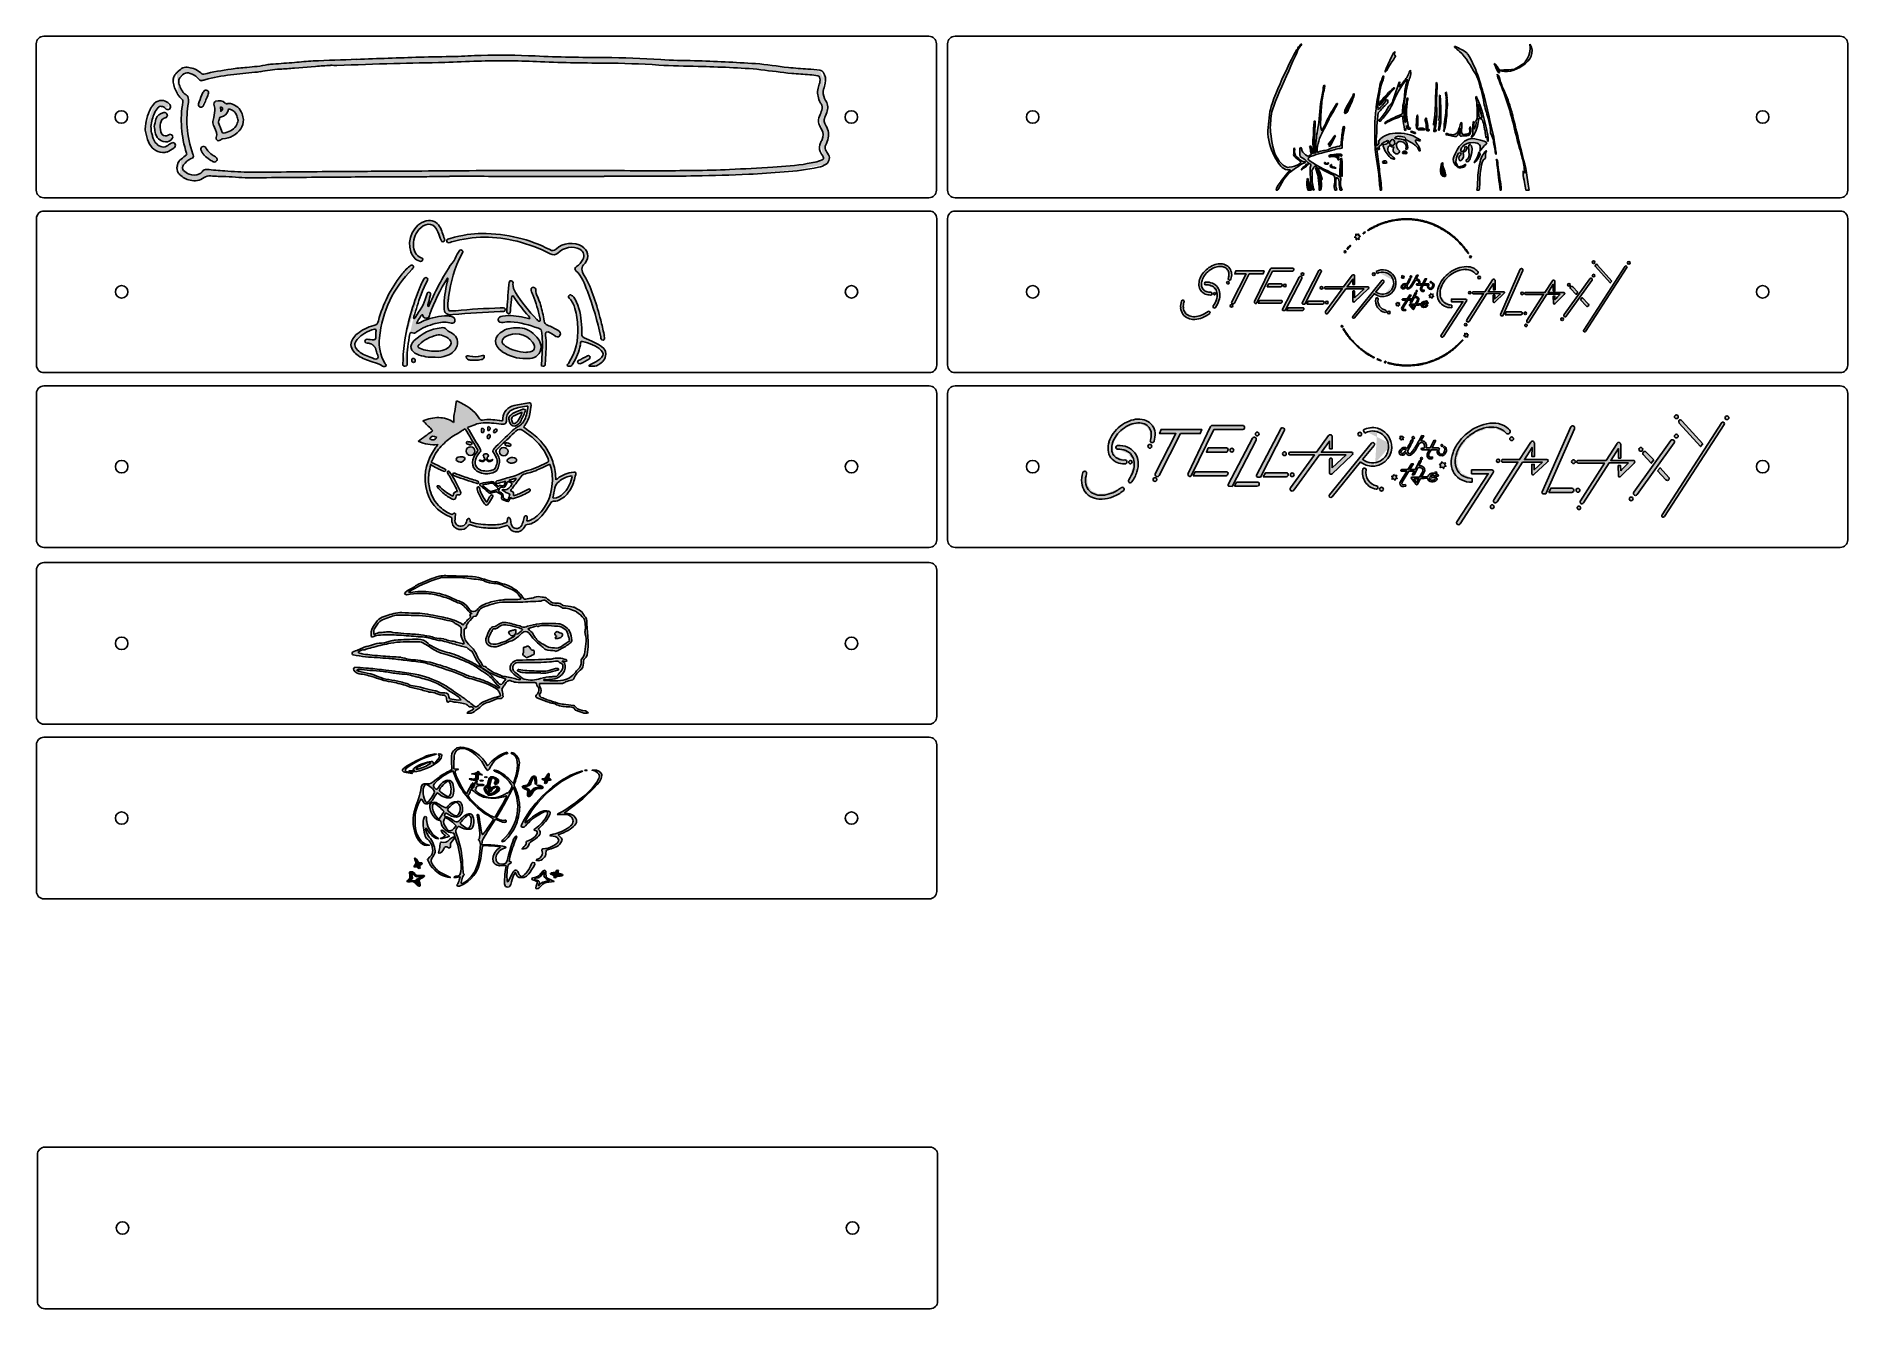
# Model space of a CAD drawing. Extents: x 0 to 482, y -61 to 277.
import ezdxf

# ---------------------------------------------------------------- set-up
doc = ezdxf.new("R2010")
doc.units = 0
for name, color, linetype, lineweight, true_color in [('weight - bazo', 7, 'CONTINUOUS', 25, 0x000000), ('weight - ina', 7, 'CONTINUOUS', 25, 0x000000), ('weight - ina 2', 7, 'CONTINUOUS', 25, 0x000000), ('weight - longtako', 7, 'CONTINUOUS', 25, 0x000000), ('weight - sanic', 7, 'CONTINUOUS', 25, 0x000000), ('weight - signature', 7, 'CONTINUOUS', 25, 0x000000), ('weight - stellar 1', 7, 'CONTINUOUS', 25, 0x000000), ('weight - stellar 2', 7, 'CONTINUOUS', 25, 0x000000), ('weight outline', 7, 'CONTINUOUS', 25, 0x000000)]:
    doc.layers.add(name, color=color, linetype=linetype, lineweight=lineweight, true_color=true_color)

msp = doc.modelspace()

# ---------------------------------------------------------------- hatches: boundary and pattern name
at = {"layer": 'weight - bazo', "true_color": 0x0000ff}
h = msp.add_hatch(color=5, dxfattribs=at)
edge = h.paths.add_edge_path()
edge.add_arc((143.5, 159.93), 5.37, 184.5951, 189.7884)
edge.add_arc((134.48, 164.53), 6.65, 304.0348, 308.0612)
edge.add_spline(control_points=[(138.58, 159.29), (139.83, 160.37), (141.35, 160.8), (142.93, 161.06)], knot_values=[0, 0, 0, 0, 1, 1, 1, 1], degree=3, periodic=0)
edge.add_spline(control_points=[(142.93, 161.06), (143.43, 161.14), (143.58, 160.93), (143.47, 160.45)], knot_values=[0, 0, 0, 0, 1, 1, 1, 1], degree=3, periodic=0)
edge.add_spline(control_points=[(143.47, 160.45), (143.17, 159.22), (142.89, 158), (142.29, 156.88)], knot_values=[0, 0, 0, 0, 1, 1, 1, 1], degree=3, periodic=0)
edge.add_spline(control_points=[(142.29, 156.88), (141.64, 155.68), (140.83, 154.62), (139.64, 153.9)], knot_values=[0, 0, 0, 0, 1, 1, 1, 1], degree=3, periodic=0)
edge.add_spline(control_points=[(139.64, 153.9), (139, 153.51), (138.32, 153.25), (137.56, 153.28)], knot_values=[0, 0, 0, 0, 1, 1, 1, 1], degree=3, periodic=0)
edge.add_spline(control_points=[(137.56, 153.28), (137.12, 153.29), (136.94, 152.99), (136.74, 152.69)], knot_values=[0, 0, 0, 0, 1, 1, 1, 1], degree=3, periodic=0)
edge.add_spline(control_points=[(136.74, 152.69), (136.3, 152.01), (135.87, 151.32), (135.42, 150.65)], knot_values=[0, 0, 0, 0, 1, 1, 1, 1], degree=3, periodic=0)
edge.add_spline(control_points=[(135.42, 150.65), (134.64, 149.5), (133.7, 148.52), (132.53, 147.77)], knot_values=[0, 0, 0, 0, 1, 1, 1, 1], degree=3, periodic=0)
edge.add_arc((130.15, 151.59), 4.5, 275.3295, 301.9406, ccw=False)
edge.add_spline(control_points=[(130.56, 147.11), (130.27, 147.08), (130.11, 146.95), (129.98, 146.71)], knot_values=[0, 0, 0, 0, 1, 1, 1, 1], degree=3, periodic=0)
edge.add_spline(control_points=[(129.98, 146.71), (129.68, 146.14), (129.29, 145.64), (128.7, 145.35)], knot_values=[0, 0, 0, 0, 1, 1, 1, 1], degree=3, periodic=0)
edge.add_spline(control_points=[(128.7, 145.35), (127.58, 144.79), (126.27, 145.27), (125.66, 146.48)], knot_values=[0, 0, 0, 0, 1, 1, 1, 1], degree=3, periodic=0)
edge.add_spline(control_points=[(125.66, 146.48), (125.47, 146.85), (125.29, 146.91), (124.92, 146.76)], knot_values=[0, 0, 0, 0, 1, 1, 1, 1], degree=3, periodic=0)
edge.add_spline(control_points=[(124.92, 146.76), (123.37, 146.14), (121.76, 146.02), (120.1, 146.14)], knot_values=[0, 0, 0, 0, 1, 1, 1, 1], degree=3, periodic=0)
edge.add_spline(control_points=[(120.1, 146.14), (118.53, 146.25), (116.98, 146.48), (115.48, 146.99)], knot_values=[0, 0, 0, 0, 1, 1, 1, 1], degree=3, periodic=0)
edge.add_spline(control_points=[(115.48, 146.99), (115.19, 147.09), (115.02, 146.97), (114.84, 146.74)], knot_values=[0, 0, 0, 0, 1, 1, 1, 1], degree=3, periodic=0)
edge.add_spline(control_points=[(114.84, 146.74), (114.22, 145.94), (113.37, 145.61), (112.38, 145.81)], knot_values=[0, 0, 0, 0, 1, 1, 1, 1], degree=3, periodic=0)
edge.add_spline(control_points=[(112.38, 145.81), (111.41, 146), (110.79, 146.64), (110.56, 147.6)], knot_values=[0, 0, 0, 0, 1, 1, 1, 1], degree=3, periodic=0)
edge.add_spline(control_points=[(110.56, 147.6), (110.49, 147.91), (110.51, 148.25), (110.54, 148.58)], knot_values=[0, 0, 0, 0, 1, 1, 1, 1], degree=3, periodic=0)
edge.add_spline(control_points=[(110.54, 148.58), (110.56, 148.83), (110.49, 148.94), (110.26, 149.03)], knot_values=[0, 0, 0, 0, 1, 1, 1, 1], degree=3, periodic=0)
edge.add_spline(control_points=[(110.26, 149.03), (106.55, 150.53), (104.23, 153.18), (103.59, 157.19)], knot_values=[0, 0, 0, 0, 1, 1, 1, 1], degree=3, periodic=0)
edge.add_spline(control_points=[(103.59, 157.19), (103, 160.93), (103.91, 164.33), (106.09, 167.41)], knot_values=[0, 0, 0, 0, 1, 1, 1, 1], degree=3, periodic=0)
edge.add_spline(control_points=[(106.09, 167.41), (106.31, 167.72), (106.57, 168), (106.82, 168.3)], knot_values=[0, 0, 0, 0, 1, 1, 1, 1], degree=3, periodic=0)
edge.add_line((106.82, 168.3), (106.75, 168.4))
edge.add_line((106.75, 168.4), (106.75, 168.4))
edge.add_spline(control_points=[(106.75, 168.4), (104.97, 168.16), (103.29, 168.54), (101.55, 169.23)], knot_values=[0, 0, 0, 0, 1, 1, 1, 1], degree=3, periodic=0)
edge.add_arc((158.36, 95.45), 93.11, 126.1686, 127.5938, ccw=False)
edge.add_spline(control_points=[(103.41, 170.62), (103.95, 171.01), (104.53, 171.35), (105.08, 171.75)], knot_values=[0, 0, 0, 0, 1, 1, 1, 1], degree=3, periodic=0)
edge.add_spline(control_points=[(105.08, 171.75), (105.46, 172.03), (105.43, 172.1), (105.1, 172.41)], knot_values=[0, 0, 0, 0, 1, 1, 1, 1], degree=3, periodic=0)
edge.add_arc((298.4, 368.37), 275.25, 224.724, 225.3915, ccw=False)
edge.add_spline(control_points=[(102.83, 174.68), (104.2, 175.28), (105.59, 175.54), (107.01, 175.54)], knot_values=[0, 0, 0, 0, 1, 1, 1, 1], degree=3, periodic=0)
edge.add_spline(control_points=[(107.01, 175.54), (108.45, 175.54), (109.79, 175.16), (110.98, 174.27)], knot_values=[0, 0, 0, 0, 1, 1, 1, 1], degree=3, periodic=0)
edge.add_spline(control_points=[(110.98, 174.27), (111.03, 174.38), (111.08, 174.43), (111.08, 174.48)], knot_values=[0, 0, 0, 0, 1, 1, 1, 1], degree=3, periodic=0)
edge.add_spline(control_points=[(111.08, 174.48), (110.92, 175.38), (111.13, 176.25), (111.27, 177.12)], knot_values=[0, 0, 0, 0, 1, 1, 1, 1], degree=3, periodic=0)
edge.add_arc((29.56, 190.2), 82.75, 350.9053, 352.696)
edge.add_spline(control_points=[(111.64, 179.68), (111.68, 179.97), (111.8, 180.02), (112.05, 179.9)], knot_values=[0, 0, 0, 0, 1, 1, 1, 1], degree=3, periodic=0)
edge.add_spline(control_points=[(112.05, 179.9), (114.35, 178.8), (116.5, 177.51), (117.89, 175.25)], knot_values=[0, 0, 0, 0, 1, 1, 1, 1], degree=3, periodic=0)
edge.add_spline(control_points=[(117.89, 175.25), (118.07, 174.96), (118.29, 174.77), (118.67, 174.85)], knot_values=[0, 0, 0, 0, 1, 1, 1, 1], degree=3, periodic=0)
edge.add_spline(control_points=[(118.67, 174.85), (120.15, 175.16), (121.62, 175), (123.09, 174.76)], knot_values=[0, 0, 0, 0, 1, 1, 1, 1], degree=3, periodic=0)
edge.add_arc((121.37, 166.43), 8.51, 77.3331, 78.357, ccw=False)
edge.add_spline(control_points=[(123.24, 174.73), (124.01, 174.59), (124.05, 174.63), (124.09, 175.39)], knot_values=[0, 0, 0, 0, 1, 1, 1, 1], degree=3, periodic=0)
edge.add_spline(control_points=[(124.09, 175.39), (124.16, 176.95), (125.44, 178.42), (127.05, 178.75)], knot_values=[0, 0, 0, 0, 1, 1, 1, 1], degree=3, periodic=0)
edge.add_arc((161.84, 3.6), 178.58, 99.941, 101.2344, ccw=False)
edge.add_spline(control_points=[(131.01, 179.49), (131.39, 179.56), (131.63, 179.33), (131.58, 178.86)], knot_values=[0, 0, 0, 0, 1, 1, 1, 1], degree=3, periodic=0)
edge.add_arc((108.5, 180.85), 23.16, 349.1344, 355.0593, ccw=False)
edge.add_spline(control_points=[(131.25, 176.48), (131.03, 175.38), (130.61, 174.35), (129.89, 173.46)], knot_values=[0, 0, 0, 0, 1, 1, 1, 1], degree=3, periodic=0)
edge.add_spline(control_points=[(129.89, 173.46), (129.58, 173.07), (129.61, 173.02), (130.02, 172.71)], knot_values=[0, 0, 0, 0, 1, 1, 1, 1], degree=3, periodic=0)
edge.add_spline(control_points=[(130.02, 172.71), (131.21, 171.81), (132.46, 170.99), (133.53, 169.92)], knot_values=[0, 0, 0, 0, 1, 1, 1, 1], degree=3, periodic=0)
edge.add_spline(control_points=[(133.53, 169.92), (135.27, 168.18), (136.58, 166.2), (137.34, 163.86)], knot_values=[0, 0, 0, 0, 1, 1, 1, 1], degree=3, periodic=0)
edge.add_spline(control_points=[(137.34, 163.86), (137.8, 162.44), (138.11, 161), (138.14, 159.5)], knot_values=[0, 0, 0, 0, 1, 1, 1, 1], degree=3, periodic=0)
edge = h.paths.add_edge_path()
edge.add_arc((120.19, 147.96), 8.85, 168.8729, 179.1466)
edge.add_spline(control_points=[(111.34, 148.09), (111.34, 147.64), (111.49, 147.2), (111.9, 146.94)], knot_values=[0, 0, 0, 0, 1, 1, 1, 1], degree=3, periodic=0)
edge.add_spline(control_points=[(111.9, 146.94), (112.76, 146.37), (114.09, 146.66), (114.38, 147.8)], knot_values=[0, 0, 0, 0, 1, 1, 1, 1], degree=3, periodic=0)
edge.add_spline(control_points=[(114.38, 147.8), (114.44, 148.02), (114.47, 148.25), (114.59, 148.44)], knot_values=[0, 0, 0, 0, 1, 1, 1, 1], degree=3, periodic=0)
edge.add_spline(control_points=[(114.59, 148.44), (114.68, 148.59), (114.88, 148.67), (115.03, 148.78)], knot_values=[0, 0, 0, 0, 1, 1, 1, 1], degree=3, periodic=0)
edge.add_arc((108.73, 144.01), 7.91, 33.0791, 37.1469, ccw=False)
edge.add_spline(control_points=[(115.36, 148.33), (115.38, 148.28), (115.37, 148.2), (115.36, 148.14)], knot_values=[0, 0, 0, 0, 1, 1, 1, 1], degree=3, periodic=0)
edge.add_spline(control_points=[(115.36, 148.14), (115.32, 147.89), (115.43, 147.78), (115.67, 147.71)], knot_values=[0, 0, 0, 0, 1, 1, 1, 1], degree=3, periodic=0)
edge.add_spline(control_points=[(115.67, 147.71), (117.33, 147.24), (119.04, 147.09), (120.76, 147)], knot_values=[0, 0, 0, 0, 1, 1, 1, 1], degree=3, periodic=0)
edge.add_arc((121.29, 158.23), 11.24, 267.307, 286.2615)
edge.add_spline(control_points=[(124.43, 147.44), (125.23, 147.66), (125.24, 147.64), (125.28, 148.45)], knot_values=[0, 0, 0, 0, 1, 1, 1, 1], degree=3, periodic=0)
edge.add_spline(control_points=[(125.28, 148.45), (125.3, 148.73), (125.42, 149.01), (125.7, 148.98)], knot_values=[0, 0, 0, 0, 1, 1, 1, 1], degree=3, periodic=0)
edge.add_spline(control_points=[(125.7, 148.98), (125.85, 148.96), (125.98, 148.65), (126.11, 148.47)], knot_values=[0, 0, 0, 0, 1, 1, 1, 1], degree=3, periodic=0)
edge.add_spline(control_points=[(126.11, 148.47), (126.13, 148.44), (126.1, 148.37), (126.11, 148.32)], knot_values=[0, 0, 0, 0, 1, 1, 1, 1], degree=3, periodic=0)
edge.add_spline(control_points=[(126.11, 148.32), (126.2, 147.88), (126.24, 147.42), (126.39, 147)], knot_values=[0, 0, 0, 0, 1, 1, 1, 1], degree=3, periodic=0)
edge.add_spline(control_points=[(126.39, 147), (126.72, 146.08), (127.78, 145.77), (128.57, 146.34)], knot_values=[0, 0, 0, 0, 1, 1, 1, 1], degree=3, periodic=0)
edge.add_spline(control_points=[(128.57, 146.34), (129.02, 146.66), (129.25, 147.11), (129.39, 147.61)], knot_values=[0, 0, 0, 0, 1, 1, 1, 1], degree=3, periodic=0)
edge.add_spline(control_points=[(129.39, 147.61), (129.51, 148.06), (129.6, 148.52), (129.72, 148.97)], knot_values=[0, 0, 0, 0, 1, 1, 1, 1], degree=3, periodic=0)
edge.add_spline(control_points=[(129.72, 148.97), (129.79, 149.23), (129.94, 149.51), (130.26, 149.43)], knot_values=[0, 0, 0, 0, 1, 1, 1, 1], degree=3, periodic=0)
edge.add_spline(control_points=[(130.26, 149.43), (130.56, 149.36), (130.63, 149.08), (130.58, 148.79)], knot_values=[0, 0, 0, 0, 1, 1, 1, 1], degree=3, periodic=0)
edge.add_arc((135.81, 147.41), 5.41, 165.2929, 167.3041)
edge.add_arc((167, 143.99), 36.75, 172.7945, 173.7695)
edge.add_spline(control_points=[(130.46, 147.98), (130.83, 148.09), (131.13, 148.16), (131.41, 148.27)], knot_values=[0, 0, 0, 0, 1, 1, 1, 1], degree=3, periodic=0)
edge.add_spline(control_points=[(131.41, 148.27), (132.77, 148.79), (133.76, 149.8), (134.61, 150.92)], knot_values=[0, 0, 0, 0, 1, 1, 1, 1], degree=3, periodic=0)
edge.add_spline(control_points=[(134.61, 150.92), (136.23, 153.03), (137.05, 155.47), (137.23, 158.11)], knot_values=[0, 0, 0, 0, 1, 1, 1, 1], degree=3, periodic=0)
edge.add_spline(control_points=[(137.23, 158.11), (137.34, 159.74), (137.15, 161.35), (136.71, 162.92)], knot_values=[0, 0, 0, 0, 1, 1, 1, 1], degree=3, periodic=0)
edge.add_spline(control_points=[(136.71, 162.92), (136.65, 163.11), (136.58, 163.18), (136.39, 163.09)], knot_values=[0, 0, 0, 0, 1, 1, 1, 1], degree=3, periodic=0)
edge.add_spline(control_points=[(136.39, 163.09), (135.63, 162.73), (134.86, 162.39), (134.12, 162.02)], knot_values=[0, 0, 0, 0, 1, 1, 1, 1], degree=3, periodic=0)
edge.add_spline(control_points=[(134.12, 162.02), (132.98, 161.44), (131.8, 160.99), (130.55, 160.72)], knot_values=[0, 0, 0, 0, 1, 1, 1, 1], degree=3, periodic=0)
edge.add_spline(control_points=[(130.55, 160.72), (129.93, 160.59), (129.29, 160.5), (128.95, 159.85)], knot_values=[0, 0, 0, 0, 1, 1, 1, 1], degree=3, periodic=0)
edge.add_spline(control_points=[(128.95, 159.85), (128.89, 159.73), (128.78, 159.64), (128.7, 159.52)], knot_values=[0, 0, 0, 0, 1, 1, 1, 1], degree=3, periodic=0)
edge.add_arc((417.01, -61.52), 363.3, 142.5225, 143.1423)
edge.add_spline(control_points=[(126.33, 156.39), (126.09, 156.08), (126.14, 155.97), (126.53, 155.9)], knot_values=[0, 0, 0, 0, 1, 1, 1, 1], degree=3, periodic=0)
edge.add_spline(control_points=[(126.53, 155.9), (126.82, 155.85), (126.95, 155.69), (126.94, 155.41)], knot_values=[0, 0, 0, 0, 1, 1, 1, 1], degree=3, periodic=0)
edge.add_arc((179.34, 155.11), 52.4, 179.6717, 180.3283)
edge.add_spline(control_points=[(126.94, 154.81), (127.15, 154.84), (127.29, 154.84), (127.41, 154.88)], knot_values=[0, 0, 0, 0, 1, 1, 1, 1], degree=3, periodic=0)
edge.add_spline(control_points=[(127.41, 154.88), (127.88, 155.05), (128.35, 155.21), (128.79, 155.42)], knot_values=[0, 0, 0, 0, 1, 1, 1, 1], degree=3, periodic=0)
edge.add_arc((103.5, 206.95), 57.4, 296.1415, 298.4854)
edge.add_spline(control_points=[(130.88, 156.5), (131.06, 156.6), (131.24, 156.62), (131.33, 156.43)], knot_values=[0, 0, 0, 0, 1, 1, 1, 1], degree=3, periodic=0)
edge.add_spline(control_points=[(131.33, 156.43), (131.38, 156.31), (131.33, 156.12), (131.26, 156.01)], knot_values=[0, 0, 0, 0, 1, 1, 1, 1], degree=3, periodic=0)
edge.add_spline(control_points=[(131.26, 156.01), (131.18, 155.88), (131.03, 155.78), (130.89, 155.7)], knot_values=[0, 0, 0, 0, 1, 1, 1, 1], degree=3, periodic=0)
edge.add_spline(control_points=[(130.89, 155.7), (129.64, 154.99), (128.35, 154.4), (126.94, 154.06)], knot_values=[0, 0, 0, 0, 1, 1, 1, 1], degree=3, periodic=0)
edge.add_spline(control_points=[(126.94, 154.06), (126.62, 153.99), (126.36, 153.91), (126.12, 154.36)], knot_values=[0, 0, 0, 0, 1, 1, 1, 1], degree=3, periodic=0)
edge.add_arc((136.37, 150.02), 11.13, 157.0929, 160.3343)
edge.add_spline(control_points=[(125.89, 153.77), (125.71, 153.2), (125.62, 153.14), (125.04, 153.33)], knot_values=[0, 0, 0, 0, 1, 1, 1, 1], degree=3, periodic=0)
edge.add_arc((131.05, 171.18), 18.84, 248.5209, 251.4027, ccw=False)
edge.add_spline(control_points=[(124.15, 153.65), (123.82, 153.78), (123.65, 153.96), (123.73, 154.37)], knot_values=[0, 0, 0, 0, 1, 1, 1, 1], degree=3, periodic=0)
edge.add_spline(control_points=[(123.73, 154.37), (123.85, 154.99), (123.74, 155.12), (123.16, 155.37)], knot_values=[0, 0, 0, 0, 1, 1, 1, 1], degree=3, periodic=0)
edge.add_spline(control_points=[(123.16, 155.37), (122.95, 155.46), (122.77, 155.58), (122.57, 155.68)], knot_values=[0, 0, 0, 0, 1, 1, 1, 1], degree=3, periodic=0)
edge.add_spline(control_points=[(122.57, 155.68), (122.45, 155.73), (122.3, 155.82), (122.19, 155.8)], knot_values=[0, 0, 0, 0, 1, 1, 1, 1], degree=3, periodic=0)
edge.add_arc((123.4, 150.07), 5.86, 101.9023, 112.285)
edge.add_spline(control_points=[(121.18, 155.49), (120.73, 155.3), (120.43, 155.47), (120.1, 155.77)], knot_values=[0, 0, 0, 0, 1, 1, 1, 1], degree=3, periodic=0)
edge.add_spline(control_points=[(120.1, 155.77), (119.49, 156.33), (118.84, 156.85), (118.2, 157.39)], knot_values=[0, 0, 0, 0, 1, 1, 1, 1], degree=3, periodic=0)
edge.add_arc((212.94, 269.39), 146.69, 229.5396, 229.7754, ccw=False)
edge.add_spline(control_points=[(117.74, 157.78), (117.97, 157.88), (118.12, 157.99), (118.29, 158.03)], knot_values=[0, 0, 0, 0, 1, 1, 1, 1], degree=3, periodic=0)
edge.add_arc((140.98, 39.67), 120.52, 99.6435, 100.8492, ccw=False)
edge.add_spline(control_points=[(120.79, 158.48), (121.29, 158.57), (121.73, 158.48), (122.06, 158.03)], knot_values=[0, 0, 0, 0, 1, 1, 1, 1], degree=3, periodic=0)
edge.add_spline(control_points=[(122.06, 158.03), (122.23, 157.79), (122.45, 157.6), (122.68, 157.41)], knot_values=[0, 0, 0, 0, 1, 1, 1, 1], degree=3, periodic=0)
edge.add_spline(control_points=[(122.68, 157.41), (122.76, 157.34), (122.99, 157.29), (122.99, 157.31)], knot_values=[0, 0, 0, 0, 1, 1, 1, 1], degree=3, periodic=0)
edge.add_spline(control_points=[(122.99, 157.31), (123.19, 157.71), (123.46, 157.43), (123.71, 157.42)], knot_values=[0, 0, 0, 0, 1, 1, 1, 1], degree=3, periodic=0)
edge.add_spline(control_points=[(123.71, 157.42), (123.95, 157.41), (124.3, 157.36), (124.4, 157.49)], knot_values=[0, 0, 0, 0, 1, 1, 1, 1], degree=3, periodic=0)
edge.add_spline(control_points=[(124.4, 157.49), (124.62, 157.78), (124.71, 158.16), (124.85, 158.51)], knot_values=[0, 0, 0, 0, 1, 1, 1, 1], degree=3, periodic=0)
edge.add_line((124.85, 158.51), (124.74, 158.58))
edge.add_arc((122.27, 166.42), 8.21, 284.8667, 287.4458, ccw=False)
edge.add_spline(control_points=[(124.38, 158.48), (123.77, 158.33), (123.16, 158.16), (122.53, 158.05)], knot_values=[0, 0, 0, 0, 1, 1, 1, 1], degree=3, periodic=0)
edge.add_spline(control_points=[(122.53, 158.05), (122.41, 158.03), (122.26, 158.23), (122.11, 158.33)], knot_values=[0, 0, 0, 0, 1, 1, 1, 1], degree=3, periodic=0)
edge.add_spline(control_points=[(122.11, 158.33), (122.22, 158.45), (122.31, 158.64), (122.44, 158.68)], knot_values=[0, 0, 0, 0, 1, 1, 1, 1], degree=3, periodic=0)
edge.add_spline(control_points=[(122.44, 158.68), (123.22, 158.92), (124.01, 159.09), (124.78, 159.33)], knot_values=[0, 0, 0, 0, 1, 1, 1, 1], degree=3, periodic=0)
edge.add_spline(control_points=[(124.78, 159.33), (126.08, 159.74), (127.44, 160), (128.66, 160.67)], knot_values=[0, 0, 0, 0, 1, 1, 1, 1], degree=3, periodic=0)
edge.add_spline(control_points=[(128.66, 160.67), (129.16, 160.95), (129.71, 161.22), (130.27, 161.34)], knot_values=[0, 0, 0, 0, 1, 1, 1, 1], degree=3, periodic=0)
edge.add_spline(control_points=[(130.27, 161.34), (132.19, 161.77), (133.91, 162.67), (135.67, 163.49)], knot_values=[0, 0, 0, 0, 1, 1, 1, 1], degree=3, periodic=0)
edge.add_spline(control_points=[(135.67, 163.49), (136.4, 163.83), (136.39, 163.86), (136.1, 164.6)], knot_values=[0, 0, 0, 0, 1, 1, 1, 1], degree=3, periodic=0)
edge.add_spline(control_points=[(136.1, 164.6), (135.46, 166.3), (134.42, 167.74), (133.2, 169.04)], knot_values=[0, 0, 0, 0, 1, 1, 1, 1], degree=3, periodic=0)
edge.add_spline(control_points=[(133.2, 169.04), (132.07, 170.24), (130.76, 171.2), (129.41, 172.12)], knot_values=[0, 0, 0, 0, 1, 1, 1, 1], degree=3, periodic=0)
edge.add_spline(control_points=[(129.41, 172.12), (128.76, 172.57), (128.12, 172.51), (127.54, 171.95)], knot_values=[0, 0, 0, 0, 1, 1, 1, 1], degree=3, periodic=0)
edge.add_arc((877.75, -609.77), 1083.46, 133.82181, 134.10172)
edge.add_arc((249.47, 40.1), 179.55, 134.4486, 135.0919)
edge.add_spline(control_points=[(122.3, 166.85), (122.14, 166.69), (122.13, 166.56), (122.28, 166.34)], knot_values=[0, 0, 0, 0, 1, 1, 1, 1], degree=3, periodic=0)
edge.add_arc((116.34, 162.1), 7.3, 23.3278, 35.5195, ccw=False)
edge.add_spline(control_points=[(123.05, 164.99), (123.44, 164.04), (123.12, 163.12), (122.86, 162.2)], knot_values=[0, 0, 0, 0, 1, 1, 1, 1], degree=3, periodic=0)
edge.add_spline(control_points=[(122.86, 162.2), (122.7, 161.63), (122.33, 161.28), (121.8, 161.03)], knot_values=[0, 0, 0, 0, 1, 1, 1, 1], degree=3, periodic=0)
edge.add_spline(control_points=[(121.8, 161.03), (120.7, 160.53), (119.56, 160.46), (118.42, 160.76)], knot_values=[0, 0, 0, 0, 1, 1, 1, 1], degree=3, periodic=0)
edge.add_spline(control_points=[(118.42, 160.76), (116.63, 161.23), (115.29, 162.93), (116.36, 165.06)], knot_values=[0, 0, 0, 0, 1, 1, 1, 1], degree=3, periodic=0)
edge.add_spline(control_points=[(116.36, 165.06), (116.62, 165.59), (116.96, 166.09), (117.3, 166.58)], knot_values=[0, 0, 0, 0, 1, 1, 1, 1], degree=3, periodic=0)
edge.add_spline(control_points=[(117.3, 166.58), (117.42, 166.76), (117.45, 166.88), (117.33, 167.08)], knot_values=[0, 0, 0, 0, 1, 1, 1, 1], degree=3, periodic=0)
edge.add_arc((1359.54, 907.52), 1446.15, 210.54495, 210.79743, ccw=False)
edge.add_arc((118.34, 164.19), 9.39, 116.9553, 120.4598)
edge.add_spline(control_points=[(113.58, 172.29), (113.17, 172.04), (112.78, 171.76), (112.36, 171.52)], knot_values=[0, 0, 0, 0, 1, 1, 1, 1], degree=3, periodic=0)
edge.add_spline(control_points=[(112.36, 171.52), (111.11, 170.8), (109.9, 170.03), (108.83, 169.06)], knot_values=[0, 0, 0, 0, 1, 1, 1, 1], degree=3, periodic=0)
edge.add_spline(control_points=[(108.83, 169.06), (107.77, 168.09), (106.79, 167.05), (106.1, 165.78)], knot_values=[0, 0, 0, 0, 1, 1, 1, 1], degree=3, periodic=0)
edge.add_spline(control_points=[(106.1, 165.78), (105.71, 165.07), (105.4, 164.33), (105.05, 163.58)], knot_values=[0, 0, 0, 0, 1, 1, 1, 1], degree=3, periodic=0)
edge.add_spline(control_points=[(105.05, 163.58), (105.26, 163.52), (105.4, 163.5), (105.52, 163.44)], knot_values=[0, 0, 0, 0, 1, 1, 1, 1], degree=3, periodic=0)
edge.add_arc((-405.33, -860.3), 1144.12, 63.30935, 63.48062, ccw=False)
edge.add_spline(control_points=[(108.57, 161.91), (108.78, 161.8), (108.97, 161.67), (108.87, 161.41)], knot_values=[0, 0, 0, 0, 1, 1, 1, 1], degree=3, periodic=0)
edge.add_spline(control_points=[(108.87, 161.41), (108.76, 161.14), (108.53, 161.19), (108.32, 161.28)], knot_values=[0, 0, 0, 0, 1, 1, 1, 1], degree=3, periodic=0)
edge.add_spline(control_points=[(108.32, 161.28), (107.16, 161.76), (106.01, 162.25), (104.87, 163.07)], knot_values=[0, 0, 0, 0, 1, 1, 1, 1], degree=3, periodic=0)
edge.add_line((104.87, 163.07), (104.88, 163.07))
edge.add_spline(control_points=[(104.88, 163.07), (104.71, 162.21), (104.51, 161.43), (104.4, 160.63)], knot_values=[0, 0, 0, 0, 1, 1, 1, 1], degree=3, periodic=0)
edge.add_arc((115.39, 159.22), 11.08, 172.6488, 191.7079)
edge.add_spline(control_points=[(104.54, 156.97), (104.91, 155.13), (105.71, 153.5), (106.99, 152.13)], knot_values=[0, 0, 0, 0, 1, 1, 1, 1], degree=3, periodic=0)
edge.add_arc((113.88, 158.59), 9.44, 223.1759, 247.7892)
edge.add_spline(control_points=[(110.31, 149.85), (110.56, 149.75), (110.7, 149.71), (110.87, 149.97)], knot_values=[0, 0, 0, 0, 1, 1, 1, 1], degree=3, periodic=0)
edge.add_spline(control_points=[(110.87, 149.97), (110.94, 150.08), (111.18, 150.17), (111.31, 150.13)], knot_values=[0, 0, 0, 0, 1, 1, 1, 1], degree=3, periodic=0)
edge.add_spline(control_points=[(111.31, 150.13), (111.49, 150.08), (111.55, 149.91), (111.51, 149.67)], knot_values=[0, 0, 0, 0, 1, 1, 1, 1], degree=3, periodic=0)
edge = h.paths.add_edge_path()
edge.add_spline(control_points=[(142.44, 159.5), (142.56, 160), (142.46, 160.09), (141.96, 159.99)], knot_values=[0, 0, 0, 0, 1, 1, 1, 1], degree=3, periodic=0)
edge.add_spline(control_points=[(141.96, 159.99), (140.86, 159.77), (139.89, 159.27), (139.04, 158.58)], knot_values=[0, 0, 0, 0, 1, 1, 1, 1], degree=3, periodic=0)
edge.add_spline(control_points=[(139.04, 158.58), (138.49, 158.14), (138.06, 157.61), (137.92, 156.88)], knot_values=[0, 0, 0, 0, 1, 1, 1, 1], degree=3, periodic=0)
edge.add_arc((-78.36, 200.04), 220.55, 348.0061, 348.7165, ccw=False)
edge.add_line((137.37, 154.2), (137.37, 154.2))
edge.add_arc((137.44, 154.28), 0.0986, 227.8074, 254.8203)
edge.add_arc((137.76, 155.69), 1.55, 257.0262, 264.0491)
edge.add_spline(control_points=[(137.6, 154.15), (138.63, 154.06), (139.43, 154.62), (140.08, 155.25)], knot_values=[0, 0, 0, 0, 1, 1, 1, 1], degree=3, periodic=0)
edge.add_spline(control_points=[(140.08, 155.25), (141.28, 156.41), (142.06, 157.86), (142.44, 159.5)], knot_values=[0, 0, 0, 0, 1, 1, 1, 1], degree=3, periodic=0)
edge = h.paths.add_edge_path()
edge.add_line((130.77, 178.61), (130.77, 178.61))
edge.add_spline(control_points=[(130.77, 178.61), (130.56, 178.61), (130.48, 178.62), (130.41, 178.61)], knot_values=[0, 0, 0, 0, 1, 1, 1, 1], degree=3, periodic=0)
edge.add_arc((147.17, 79.74), 100.28, 99.6209, 100.8509)
edge.add_spline(control_points=[(128.29, 178.22), (127.49, 178.07), (126.71, 177.83), (126.07, 177.3)], knot_values=[0, 0, 0, 0, 1, 1, 1, 1], degree=3, periodic=0)
edge.add_spline(control_points=[(126.07, 177.3), (125.33, 176.69), (124.95, 175.89), (125.02, 174.9)], knot_values=[0, 0, 0, 0, 1, 1, 1, 1], degree=3, periodic=0)
edge.add_spline(control_points=[(125.02, 174.9), (125.05, 174.5), (125.03, 174.06), (124.6, 173.88)], knot_values=[0, 0, 0, 0, 1, 1, 1, 1], degree=3, periodic=0)
edge.add_spline(control_points=[(124.6, 173.88), (124.32, 173.77), (123.97, 173.76), (123.66, 173.79)], knot_values=[0, 0, 0, 0, 1, 1, 1, 1], degree=3, periodic=0)
edge.add_spline(control_points=[(123.66, 173.79), (122.8, 173.88), (121.94, 174.07), (121.07, 174.1)], knot_values=[0, 0, 0, 0, 1, 1, 1, 1], degree=3, periodic=0)
edge.add_spline(control_points=[(121.07, 174.1), (119.57, 174.16), (118.05, 174.21), (116.6, 173.66)], knot_values=[0, 0, 0, 0, 1, 1, 1, 1], degree=3, periodic=0)
edge.add_arc((183.9, -0.9), 187.08, 111.0845, 111.7151)
edge.add_arc((1103.23, 753.49), 1146.43, 210.42615, 210.4674)
edge.add_arc((1023.81, 707.05), 1054.43, 210.48047, 210.79491)
edge.add_spline(control_points=[(118.05, 167.22), (118.25, 166.88), (118.27, 166.63), (117.97, 166.31)], knot_values=[0, 0, 0, 0, 1, 1, 1, 1], degree=3, periodic=0)
edge.add_arc((121.51, 162.88), 4.93, 135.9066, 163.4006)
edge.add_spline(control_points=[(116.79, 164.29), (116.6, 163.64), (116.58, 163), (117.07, 162.42)], knot_values=[0, 0, 0, 0, 1, 1, 1, 1], degree=3, periodic=0)
edge.add_spline(control_points=[(117.07, 162.42), (117.54, 161.87), (118.08, 161.43), (118.82, 161.37)], knot_values=[0, 0, 0, 0, 1, 1, 1, 1], degree=3, periodic=0)
edge.add_spline(control_points=[(118.82, 161.37), (119.49, 161.32), (120.19, 161.31), (120.85, 161.43)], knot_values=[0, 0, 0, 0, 1, 1, 1, 1], degree=3, periodic=0)
edge.add_spline(control_points=[(120.85, 161.43), (121.28, 161.51), (121.86, 161.75), (122.03, 162.09)], knot_values=[0, 0, 0, 0, 1, 1, 1, 1], degree=3, periodic=0)
edge.add_spline(control_points=[(122.03, 162.09), (122.49, 162.98), (122.8, 163.97), (122.33, 164.97)], knot_values=[0, 0, 0, 0, 1, 1, 1, 1], degree=3, periodic=0)
edge.add_arc((112.88, 160.5), 10.45, 25.3333, 34.0473)
edge.add_spline(control_points=[(121.54, 166.35), (121.39, 166.57), (121.37, 166.75), (121.52, 166.94)], knot_values=[0, 0, 0, 0, 1, 1, 1, 1], degree=3, periodic=0)
edge.add_spline(control_points=[(121.52, 166.94), (121.75, 167.24), (121.98, 167.55), (122.25, 167.81)], knot_values=[0, 0, 0, 0, 1, 1, 1, 1], degree=3, periodic=0)
edge.add_arc((688.64, -418.68), 815.34, 133.51688, 134.00116, ccw=False)
edge.add_spline(control_points=[(127.23, 172.58), (127.37, 172.72), (127.56, 172.81), (127.73, 172.91)], knot_values=[0, 0, 0, 0, 1, 1, 1, 1], degree=3, periodic=0)
edge.add_spline(control_points=[(127.73, 172.91), (128.1, 173.14), (128.5, 173.33), (128.83, 173.61)], knot_values=[0, 0, 0, 0, 1, 1, 1, 1], degree=3, periodic=0)
edge.add_spline(control_points=[(128.83, 173.61), (129.79, 174.43), (130.2, 175.56), (130.46, 176.75)], knot_values=[0, 0, 0, 0, 1, 1, 1, 1], degree=3, periodic=0)
edge.add_spline(control_points=[(130.46, 176.75), (130.59, 177.35), (130.66, 177.95), (130.77, 178.61)], knot_values=[0, 0, 0, 0, 1, 1, 1, 1], degree=3, periodic=0)
edge = h.paths.add_edge_path()
edge.add_spline(control_points=[(120.76, 158.07), (120.35, 157.95), (119.92, 157.89), (119.5, 157.81)], knot_values=[0, 0, 0, 0, 1, 1, 1, 1], degree=3, periodic=0)
edge.add_arc((137.5, 70.21), 89.43, 101.6144, 102.1107)
edge.add_line((118.74, 157.65), (118.74, 157.65))
edge.add_line((118.74, 157.65), (118.71, 157.53))
edge.add_arc((-2185.06, -2629.2), 3615.68, 50.38325, 50.41963, ccw=False)
edge.add_spline(control_points=[(120.48, 156.06), (120.71, 155.88), (120.95, 155.85), (121.23, 155.94)], knot_values=[0, 0, 0, 0, 1, 1, 1, 1], degree=3, periodic=0)
edge.add_arc((220.14, -156.84), 328.05, 107.3246, 107.5494, ccw=False)
edge.add_spline(control_points=[(122.46, 156.33), (122.82, 156.45), (122.87, 156.66), (122.61, 156.94)], knot_values=[0, 0, 0, 0, 1, 1, 1, 1], degree=3, periodic=0)
edge.add_spline(control_points=[(122.61, 156.94), (122.35, 157.2), (122.07, 157.44), (121.83, 157.72)], knot_values=[0, 0, 0, 0, 1, 1, 1, 1], degree=3, periodic=0)
edge.add_spline(control_points=[(121.83, 157.72), (121.54, 158.06), (121.21, 158.19), (120.76, 158.07)], knot_values=[0, 0, 0, 0, 1, 1, 1, 1], degree=3, periodic=0)
edge = h.paths.add_edge_path()
edge.add_line((125.96, 155.18), (125.96, 155.18))
edge.add_spline(control_points=[(125.96, 155.18), (125.56, 155.35), (125.23, 155.48), (124.91, 155.64)], knot_values=[0, 0, 0, 0, 1, 1, 1, 1], degree=3, periodic=0)
edge.add_spline(control_points=[(124.91, 155.64), (124.69, 155.75), (124.5, 155.91), (124.29, 156.05)], knot_values=[0, 0, 0, 0, 1, 1, 1, 1], degree=3, periodic=0)
edge.add_arc((112.4, 137.41), 22.11, 57.4361, 58.843)
edge.add_spline(control_points=[(123.83, 156.33), (124.03, 156.35), (124.24, 156.42), (124.43, 156.37)], knot_values=[0, 0, 0, 0, 1, 1, 1, 1], degree=3, periodic=0)
edge.add_spline(control_points=[(124.43, 156.37), (124.92, 156.25), (125.34, 156.49), (125.67, 156.74)], knot_values=[0, 0, 0, 0, 1, 1, 1, 1], degree=3, periodic=0)
edge.add_spline(control_points=[(125.67, 156.74), (126, 157), (126.19, 157.44), (126.44, 157.8)], knot_values=[0, 0, 0, 0, 1, 1, 1, 1], degree=3, periodic=0)
edge.add_spline(control_points=[(126.44, 157.8), (126.57, 158), (126.51, 158.13), (126.3, 158.22)], knot_values=[0, 0, 0, 0, 1, 1, 1, 1], degree=3, periodic=0)
edge.add_spline(control_points=[(126.3, 158.22), (126.06, 158.31), (125.83, 158.42), (125.59, 158.49)], knot_values=[0, 0, 0, 0, 1, 1, 1, 1], degree=3, periodic=0)
edge.add_spline(control_points=[(125.59, 158.49), (125.39, 158.55), (125.22, 158.53), (125.16, 158.24)], knot_values=[0, 0, 0, 0, 1, 1, 1, 1], degree=3, periodic=0)
edge.add_spline(control_points=[(125.16, 158.24), (125.1, 157.95), (124.96, 157.67), (124.81, 157.41)], knot_values=[0, 0, 0, 0, 1, 1, 1, 1], degree=3, periodic=0)
edge.add_spline(control_points=[(124.81, 157.41), (124.57, 156.99), (124.35, 156.91), (123.89, 157)], knot_values=[0, 0, 0, 0, 1, 1, 1, 1], degree=3, periodic=0)
edge.add_spline(control_points=[(123.89, 157), (123.32, 157.11), (123.14, 156.57)], knot_values=[0, 0, 0, 1, 1, 1], degree=2, periodic=0)
edge.add_spline(control_points=[(123.14, 156.57), (123.11, 156.47), (123.1, 156.35), (123.05, 156.25)], knot_values=[0, 0, 0, 0, 1, 1, 1, 1], degree=3, periodic=0)
edge.add_spline(control_points=[(123.05, 156.25), (122.91, 155.92), (123.02, 155.78), (123.35, 155.68)], knot_values=[0, 0, 0, 0, 1, 1, 1, 1], degree=3, periodic=0)
edge.add_spline(control_points=[(123.35, 155.68), (123.89, 155.52), (124.12, 155.21), (124.13, 154.74)], knot_values=[0, 0, 0, 0, 1, 1, 1, 1], degree=3, periodic=0)
edge.add_spline(control_points=[(124.13, 154.74), (124.14, 154), (124.87, 153.76)], knot_values=[0, 0, 0, 1, 1, 1], degree=2, periodic=0)
edge.add_spline(control_points=[(124.87, 153.76), (124.99, 153.72), (125.11, 153.66), (125.23, 153.65)], knot_values=[0, 0, 0, 0, 1, 1, 1, 1], degree=3, periodic=0)
edge.add_spline(control_points=[(125.23, 153.65), (125.32, 153.64), (125.48, 153.68), (125.5, 153.74)], knot_values=[0, 0, 0, 0, 1, 1, 1, 1], degree=3, periodic=0)
edge.add_arc((85.69, 167.26), 42.05, 341.25, 343.3069)
edge = h.paths.add_edge_path()
edge.add_line((137.37, 154.2), (137.37, 154.2))
edge = h.paths.add_edge_path()
edge.add_spline(control_points=[(120.7, 154.69), (120.83, 154.9), (120.99, 155.09), (121.25, 154.95)], knot_values=[0, 0, 0, 0, 1, 1, 1, 1], degree=3, periodic=0)
edge.add_spline(control_points=[(121.25, 154.95), (121.5, 154.81), (121.42, 154.57), (121.3, 154.38)], knot_values=[0, 0, 0, 0, 1, 1, 1, 1], degree=3, periodic=0)
edge.add_spline(control_points=[(121.3, 154.38), (120.96, 153.8), (120.64, 153.21), (120.25, 152.66)], knot_values=[0, 0, 0, 0, 1, 1, 1, 1], degree=3, periodic=0)
edge.add_spline(control_points=[(120.25, 152.66), (119.87, 152.11), (119.61, 152.12), (119.19, 152.64)], knot_values=[0, 0, 0, 0, 1, 1, 1, 1], degree=3, periodic=0)
edge.add_arc((125, 157.33), 7.47, 209.3167, 218.9512, ccw=False)
edge.add_spline(control_points=[(118.49, 153.67), (117.98, 154.58), (117.44, 155.48), (117.25, 156.52)], knot_values=[0, 0, 0, 0, 1, 1, 1, 1], degree=3, periodic=0)
edge.add_spline(control_points=[(117.25, 156.52), (117.23, 156.65), (117.19, 156.78), (117.22, 156.89)], knot_values=[0, 0, 0, 0, 1, 1, 1, 1], degree=3, periodic=0)
edge.add_spline(control_points=[(117.22, 156.89), (117.25, 157), (117.36, 157.13), (117.46, 157.15)], knot_values=[0, 0, 0, 0, 1, 1, 1, 1], degree=3, periodic=0)
edge.add_spline(control_points=[(117.46, 157.15), (117.55, 157.17), (117.72, 157.1), (117.77, 157.01)], knot_values=[0, 0, 0, 0, 1, 1, 1, 1], degree=3, periodic=0)
edge.add_spline(control_points=[(117.77, 157.01), (117.87, 156.89), (117.9, 156.72), (117.94, 156.56)], knot_values=[0, 0, 0, 0, 1, 1, 1, 1], degree=3, periodic=0)
edge.add_spline(control_points=[(117.94, 156.56), (118.25, 155.32), (118.9, 154.24), (119.62, 153.21)], knot_values=[0, 0, 0, 0, 1, 1, 1, 1], degree=3, periodic=0)
edge.add_spline(control_points=[(119.62, 153.21), (119.64, 153.18), (119.67, 153.16), (119.78, 153.08)], knot_values=[0, 0, 0, 0, 1, 1, 1, 1], degree=3, periodic=0)
edge.add_line((119.78, 153.08), (119.78, 153.08))
edge.add_arc((1748.65, -780.78), 1877.58, 150.12515, 150.1736, ccw=False)
edge.add_arc((151.74, 136.61), 35.91, 149.7784, 150.2038, ccw=False)
edge = h.paths.add_edge_path()
edge.add_line((110.85, 154.64), (110.85, 154.64))
edge.add_line((110.85, 154.64), (110.85, 154.64))
edge.add_spline(control_points=[(110.85, 154.64), (110.68, 154.69), (110.52, 154.7), (110.4, 154.78)], knot_values=[0, 0, 0, 0, 1, 1, 1, 1], degree=3, periodic=0)
edge.add_spline(control_points=[(110.4, 154.78), (109.2, 155.5), (108.1, 156.33), (107.15, 157.35)], knot_values=[0, 0, 0, 0, 1, 1, 1, 1], degree=3, periodic=0)
edge.add_spline(control_points=[(107.15, 157.35), (107.06, 157.45), (106.82, 157.4), (106.65, 157.41)], knot_values=[0, 0, 0, 0, 1, 1, 1, 1], degree=3, periodic=0)
edge.add_spline(control_points=[(106.65, 157.41), (106.66, 157.28), (106.61, 157.11), (106.68, 157.03)], knot_values=[0, 0, 0, 0, 1, 1, 1, 1], degree=3, periodic=0)
edge.add_arc((123.43, 171.45), 22.1, 220.7228, 225.189)
edge.add_spline(control_points=[(107.85, 155.77), (108.6, 155.03), (109.49, 154.48), (110.41, 153.96)], knot_values=[0, 0, 0, 0, 1, 1, 1, 1], degree=3, periodic=0)
edge.add_spline(control_points=[(110.41, 153.96), (111.14, 153.54), (111.7, 153.91), (111.69, 154.71)], knot_values=[0, 0, 0, 0, 1, 1, 1, 1], degree=3, periodic=0)
edge.add_spline(control_points=[(111.69, 154.71), (111.68, 154.96), (111.77, 155.01), (112, 155)], knot_values=[0, 0, 0, 0, 1, 1, 1, 1], degree=3, periodic=0)
edge.add_spline(control_points=[(112, 155), (112.87, 154.96), (113.05, 155.22), (112.76, 156.02)], knot_values=[0, 0, 0, 0, 1, 1, 1, 1], degree=3, periodic=0)
edge.add_arc((111.04, 155.32), 1.85, 22.4977, 28.3697)
edge.add_spline(control_points=[(112.67, 156.2), (112.19, 157.15), (111.74, 158.13), (111.22, 159.07)], knot_values=[0, 0, 0, 0, 1, 1, 1, 1], degree=3, periodic=0)
edge.add_spline(control_points=[(111.22, 159.07), (110.81, 159.81), (110.32, 160.52), (109.84, 161.22)], knot_values=[0, 0, 0, 0, 1, 1, 1, 1], degree=3, periodic=0)
edge.add_spline(control_points=[(109.84, 161.22), (109.78, 161.31), (109.56, 161.3), (109.42, 161.33)], knot_values=[0, 0, 0, 0, 1, 1, 1, 1], degree=3, periodic=0)
edge.add_spline(control_points=[(109.42, 161.33), (109.41, 161.18), (109.33, 161.01), (109.38, 160.89)], knot_values=[0, 0, 0, 0, 1, 1, 1, 1], degree=3, periodic=0)
edge.add_spline(control_points=[(109.38, 160.89), (109.55, 160.53), (109.78, 160.19), (109.97, 159.83)], knot_values=[0, 0, 0, 0, 1, 1, 1, 1], degree=3, periodic=0)
edge.add_arc((-60.3, 66.23), 194.3, 27.8619, 28.8009, ccw=False)
edge.add_spline(control_points=[(111.48, 157.03), (111.68, 156.66), (111.82, 156.27), (112, 155.87)], knot_values=[0, 0, 0, 0, 1, 1, 1, 1], degree=3, periodic=0)
edge.add_spline(control_points=[(112, 155.87), (111.08, 155.72), (111.01, 155.64), (110.85, 154.64)], knot_values=[0, 0, 0, 0, 1, 1, 1, 1], degree=3, periodic=0)
edge = h.paths.add_edge_path()
edge.add_line((127.55, 159.42), (125.78, 158.92))
edge.add_line((125.78, 158.92), (125.75, 158.77))
edge.add_spline(control_points=[(125.75, 158.77), (126.13, 158.66), (126.55, 158.39), (126.87, 158.48)], knot_values=[0, 0, 0, 0, 1, 1, 1, 1], degree=3, periodic=0)
edge.add_spline(control_points=[(126.87, 158.48), (127.17, 158.57), (127.38, 159.03), (127.63, 159.32)], knot_values=[0, 0, 0, 0, 1, 1, 1, 1], degree=3, periodic=0)
edge.add_line((127.63, 159.32), (127.55, 159.42))
edge = h.paths.add_edge_path()
edge.add_spline(control_points=[(104.56, 169.94), (105.34, 169.41), (106.19, 169.56), (106.51, 170.29)], knot_values=[0, 0, 0, 0, 1, 1, 1, 1], degree=3, periodic=0)
edge.add_spline(control_points=[(106.51, 170.29), (105.7, 170.81), (104.9, 170.66), (104.56, 169.94)], knot_values=[0, 0, 0, 0, 1, 1, 1, 1], degree=3, periodic=0)
edge = h.paths.add_edge_path()
edge.add_line((118.74, 157.65), (118.74, 157.65))
edge = h.paths.add_edge_path()
edge.add_spline(control_points=[(124.34, 165.39), (123.76, 165.41), (123.18, 165.75), (123.15, 166.51)], knot_values=[0, 0, 0, 0, 1, 1, 1, 1], degree=3, periodic=0)
edge.add_line((123.15, 166.51), (123.15, 166.51))
edge.add_spline(control_points=[(123.15, 166.51), (123.14, 167.05), (123.71, 167.64), (124.23, 167.63)], knot_values=[0, 0, 0, 0, 1, 1, 1, 1], degree=3, periodic=0)
edge.add_spline(control_points=[(124.23, 167.63), (124.87, 167.63), (125.47, 167.11), (125.49, 166.55)], knot_values=[0, 0, 0, 0, 1, 1, 1, 1], degree=3, periodic=0)
edge.add_spline(control_points=[(125.49, 166.55), (125.5, 166.02), (124.89, 165.37), (124.34, 165.39)], knot_values=[0, 0, 0, 0, 1, 1, 1, 1], degree=3, periodic=0)
edge = h.paths.add_edge_path()
edge.add_line((116.66, 166.61), (116.66, 166.61))
edge.add_line((116.66, 166.61), (116.66, 166.61))
edge.add_spline(control_points=[(116.66, 166.61), (116.68, 167.19), (116.14, 167.78), (115.54, 167.77)], knot_values=[0, 0, 0, 0, 1, 1, 1, 1], degree=3, periodic=0)
edge.add_spline(control_points=[(115.54, 167.77), (114.92, 167.75), (114.33, 167.35), (114.31, 166.63)], knot_values=[0, 0, 0, 0, 1, 1, 1, 1], degree=3, periodic=0)
edge.add_spline(control_points=[(114.31, 166.63), (114.29, 166.02), (114.82, 165.48), (115.45, 165.45)], knot_values=[0, 0, 0, 0, 1, 1, 1, 1], degree=3, periodic=0)
edge.add_spline(control_points=[(115.45, 165.45), (116.07, 165.42), (116.64, 165.97), (116.66, 166.61)], knot_values=[0, 0, 0, 0, 1, 1, 1, 1], degree=3, periodic=0)
edge = h.paths.add_edge_path()
edge.add_line((117.34, 158.03), (117.34, 158.03))
edge.add_arc((117.46, 159.72), 1.7, 257.7106, 266.1283, ccw=False)
edge.add_arc((540.3, 1456.49), 1365.66, 251.69701, 251.94716, ccw=False)
edge.add_spline(control_points=[(111.43, 159.92), (111.27, 159.98), (111.11, 160.08), (110.96, 160.18)], knot_values=[0, 0, 0, 0, 1, 1, 1, 1], degree=3, periodic=0)
edge.add_spline(control_points=[(110.96, 160.18), (110.79, 160.29), (110.64, 160.47), (110.81, 160.64)], knot_values=[0, 0, 0, 0, 1, 1, 1, 1], degree=3, periodic=0)
edge.add_spline(control_points=[(110.81, 160.64), (110.91, 160.74), (111.16, 160.8), (111.3, 160.75)], knot_values=[0, 0, 0, 0, 1, 1, 1, 1], degree=3, periodic=0)
edge.add_spline(control_points=[(111.3, 160.75), (112.08, 160.47), (112.85, 160.12), (113.63, 159.86)], knot_values=[0, 0, 0, 0, 1, 1, 1, 1], degree=3, periodic=0)
edge.add_spline(control_points=[(113.63, 159.86), (114.81, 159.46), (116, 159.12), (117.19, 158.74)], knot_values=[0, 0, 0, 0, 1, 1, 1, 1], degree=3, periodic=0)
edge.add_spline(control_points=[(117.19, 158.74), (117.32, 158.7), (117.46, 158.65), (117.55, 158.55)], knot_values=[0, 0, 0, 0, 1, 1, 1, 1], degree=3, periodic=0)
edge.add_arc((117.23, 158.34), 0.386, 341.1846, 33.8869, ccw=False)
edge.add_spline(control_points=[(117.59, 158.21), (117.55, 158.12), (117.41, 158.07), (117.34, 158.03)], knot_values=[0, 0, 0, 0, 1, 1, 1, 1], degree=3, periodic=0)
edge = h.paths.add_edge_path()
edge.add_line((119.78, 153.08), (119.78, 153.08))
edge = h.paths.add_edge_path()
edge.add_spline(control_points=[(129.38, 177.74), (129.56, 177.81), (129.85, 177.78), (130, 177.67)], knot_values=[0, 0, 0, 0, 1, 1, 1, 1], degree=3, periodic=0)
edge.add_spline(control_points=[(130, 177.67), (130.09, 177.61), (130.09, 177.28), (130.02, 177.13)], knot_values=[0, 0, 0, 0, 1, 1, 1, 1], degree=3, periodic=0)
edge.add_spline(control_points=[(130.02, 177.13), (129.61, 176.21), (129.21, 175.3), (128.74, 174.42)], knot_values=[0, 0, 0, 0, 1, 1, 1, 1], degree=3, periodic=0)
edge.add_spline(control_points=[(128.74, 174.42), (128.54, 174.06), (128.18, 173.76), (127.84, 173.52)], knot_values=[0, 0, 0, 0, 1, 1, 1, 1], degree=3, periodic=0)
edge.add_spline(control_points=[(127.84, 173.52), (126.99, 172.94), (126.3, 173.35), (125.93, 174.14)], knot_values=[0, 0, 0, 0, 1, 1, 1, 1], degree=3, periodic=0)
edge.add_spline(control_points=[(125.93, 174.14), (125.79, 174.44), (125.77, 174.8), (125.69, 175.13)], knot_values=[0, 0, 0, 0, 1, 1, 1, 1], degree=3, periodic=0)
edge.add_line((125.69, 175.13), (125.69, 175.13))
edge.add_spline(control_points=[(125.69, 175.13), (125.68, 175.58), (125.84, 175.95), (126.18, 176.21)], knot_values=[0, 0, 0, 0, 1, 1, 1, 1], degree=3, periodic=0)
edge.add_spline(control_points=[(126.18, 176.21), (126.46, 176.43), (126.73, 176.68), (127.05, 176.82)], knot_values=[0, 0, 0, 0, 1, 1, 1, 1], degree=3, periodic=0)
edge.add_arc((139.78, 148.07), 31.45, 109.3133, 113.8821, ccw=False)
edge = h.paths.add_edge_path()
edge.add_line((114.67, 169.2), (114.67, 169.2))
edge.add_line((114.67, 169.2), (114.67, 169.2))
edge.add_spline(control_points=[(114.67, 169.2), (114.56, 169.1), (114.4, 169.03), (114.35, 168.9)], knot_values=[0, 0, 0, 0, 1, 1, 1, 1], degree=3, periodic=0)
edge.add_spline(control_points=[(114.35, 168.9), (114.32, 168.82), (114.41, 168.6), (114.5, 168.57)], knot_values=[0, 0, 0, 0, 1, 1, 1, 1], degree=3, periodic=0)
edge.add_arc((116.29, 172.94), 4.73, 247.6864, 260.4228)
edge.add_spline(control_points=[(115.5, 168.28), (115.61, 168.26), (115.83, 168.41), (115.86, 168.53)], knot_values=[0, 0, 0, 0, 1, 1, 1, 1], degree=3, periodic=0)
edge.add_spline(control_points=[(115.86, 168.53), (115.89, 168.63), (115.77, 168.86), (115.66, 168.91)], knot_values=[0, 0, 0, 0, 1, 1, 1, 1], degree=3, periodic=0)
edge.add_spline(control_points=[(115.66, 168.91), (115.37, 169.03), (115.04, 169.1), (114.67, 169.2)], knot_values=[0, 0, 0, 0, 1, 1, 1, 1], degree=3, periodic=0)
edge = h.paths.add_edge_path()
edge.add_line((125.98, 167.96), (125.98, 167.96))
edge.add_line((125.98, 167.96), (125.98, 167.96))
edge.add_spline(control_points=[(125.98, 167.96), (126.03, 168), (126.25, 168.1), (126.25, 168.2)], knot_values=[0, 0, 0, 0, 1, 1, 1, 1], degree=3, periodic=0)
edge.add_spline(control_points=[(126.25, 168.2), (126.25, 168.34), (126.11, 168.54), (125.98, 168.6)], knot_values=[0, 0, 0, 0, 1, 1, 1, 1], degree=3, periodic=0)
edge.add_spline(control_points=[(125.98, 168.6), (125.74, 168.71), (125.46, 168.73), (125.2, 168.8)], knot_values=[0, 0, 0, 0, 1, 1, 1, 1], degree=3, periodic=0)
edge.add_spline(control_points=[(125.2, 168.8), (124.92, 168.87), (124.71, 168.78), (124.65, 168.5)], knot_values=[0, 0, 0, 0, 1, 1, 1, 1], degree=3, periodic=0)
edge.add_spline(control_points=[(124.65, 168.5), (124.59, 168.2), (124.83, 168.1), (125.06, 168.05)], knot_values=[0, 0, 0, 0, 1, 1, 1, 1], degree=3, periodic=0)
edge.add_spline(control_points=[(125.06, 168.05), (125.32, 168.01), (125.59, 168), (125.98, 167.96)], knot_values=[0, 0, 0, 0, 1, 1, 1, 1], degree=3, periodic=0)
edge = h.paths.add_edge_path()
edge.add_line((112.77, 163.7), (112.77, 163.7))
edge.add_line((112.77, 163.7), (112.77, 163.7))
edge.add_spline(control_points=[(112.77, 163.7), (113.19, 163.66), (113.52, 163.91), (113.81, 164.23)], knot_values=[0, 0, 0, 0, 1, 1, 1, 1], degree=3, periodic=0)
edge.add_spline(control_points=[(113.81, 164.23), (114.09, 164.54), (114.02, 164.92), (113.61, 165.03)], knot_values=[0, 0, 0, 0, 1, 1, 1, 1], degree=3, periodic=0)
edge.add_arc((112.81, 162.08), 3.05, 74.8459, 93.9217)
edge.add_spline(control_points=[(112.6, 165.13), (112.03, 165.09), (111.65, 164.77), (111.66, 164.42)], knot_values=[0, 0, 0, 0, 1, 1, 1, 1], degree=3, periodic=0)
edge.add_spline(control_points=[(111.66, 164.42), (111.68, 164.04), (112.17, 163.7), (112.77, 163.7)], knot_values=[0, 0, 0, 0, 1, 1, 1, 1], degree=3, periodic=0)
edge = h.paths.add_edge_path()
edge.add_line((126.32, 163.42), (126.32, 163.42))
edge.add_line((126.32, 163.42), (126.32, 163.42))
edge.add_spline(control_points=[(126.32, 163.42), (126.67, 163.47), (126.94, 163.48), (127.19, 163.56)], knot_values=[0, 0, 0, 0, 1, 1, 1, 1], degree=3, periodic=0)
edge.add_spline(control_points=[(127.19, 163.56), (127.5, 163.66), (127.7, 163.89), (127.72, 164.23)], knot_values=[0, 0, 0, 0, 1, 1, 1, 1], degree=3, periodic=0)
edge.add_spline(control_points=[(127.72, 164.23), (127.73, 164.59), (127.47, 164.74), (127.19, 164.84)], knot_values=[0, 0, 0, 0, 1, 1, 1, 1], degree=3, periodic=0)
edge.add_spline(control_points=[(127.19, 164.84), (126.54, 165.07), (125.94, 164.92), (125.42, 164.48)], knot_values=[0, 0, 0, 0, 1, 1, 1, 1], degree=3, periodic=0)
edge.add_spline(control_points=[(125.42, 164.48), (125.1, 164.21), (125.12, 163.84), (125.49, 163.65)], knot_values=[0, 0, 0, 0, 1, 1, 1, 1], degree=3, periodic=0)
edge.add_spline(control_points=[(125.49, 163.65), (125.77, 163.52), (126.09, 163.48), (126.32, 163.42)], knot_values=[0, 0, 0, 0, 1, 1, 1, 1], degree=3, periodic=0)
edge = h.paths.add_edge_path()
edge.add_line((123.15, 166.51), (123.15, 166.51))
edge = h.paths.add_edge_path()
edge.add_spline(control_points=[(118.62, 171.46), (118.54, 171.45), (118.39, 171.64), (118.37, 171.76)], knot_values=[0, 0, 0, 0, 1, 1, 1, 1], degree=3, periodic=0)
edge.add_spline(control_points=[(118.37, 171.76), (118.34, 171.95), (118.39, 172.16), (118.42, 172.35)], knot_values=[0, 0, 0, 0, 1, 1, 1, 1], degree=3, periodic=0)
edge.add_spline(control_points=[(118.42, 172.35), (118.44, 172.57), (118.53, 172.8), (118.78, 172.72)], knot_values=[0, 0, 0, 0, 1, 1, 1, 1], degree=3, periodic=0)
edge.add_spline(control_points=[(118.78, 172.72), (118.93, 172.68), (119.03, 172.46), (119.16, 172.32)], knot_values=[0, 0, 0, 0, 1, 1, 1, 1], degree=3, periodic=0)
edge.add_line((119.16, 172.32), (119.09, 172.25))
edge.add_spline(control_points=[(119.09, 172.25), (119.06, 172.07), (119.06, 171.86), (118.98, 171.7)], knot_values=[0, 0, 0, 0, 1, 1, 1, 1], degree=3, periodic=0)
edge.add_spline(control_points=[(118.98, 171.7), (118.92, 171.58), (118.75, 171.46), (118.62, 171.46)], knot_values=[0, 0, 0, 0, 1, 1, 1, 1], degree=3, periodic=0)
edge = h.paths.add_edge_path()
edge.add_line((121.46, 164.46), (121.45, 164.46))
edge.add_spline(control_points=[(121.45, 164.46), (121.12, 163.79), (120.28, 163.64), (119.9, 164.16)], knot_values=[0, 0, 0, 0, 1, 1, 1, 1], degree=3, periodic=0)
edge.add_spline(control_points=[(119.9, 164.16), (119.63, 164.54), (119.5, 164.47), (119.24, 164.17)], knot_values=[0, 0, 0, 0, 1, 1, 1, 1], degree=3, periodic=0)
edge.add_spline(control_points=[(119.24, 164.17), (118.81, 163.67), (118, 163.72), (117.74, 164.3)], knot_values=[0, 0, 0, 0, 1, 1, 1, 1], degree=3, periodic=0)
edge.add_arc((118.89, 166.88), 2.83, 246.0358, 252.4992)
edge.add_spline(control_points=[(118.04, 164.19), (118.23, 164.14), (118.46, 164.02), (118.62, 164.08)], knot_values=[0, 0, 0, 0, 1, 1, 1, 1], degree=3, periodic=0)
edge.add_arc((117.95, 165.68), 1.74, 292.6302, 320.3339)
edge.add_spline(control_points=[(119.29, 164.57), (119.33, 164.63), (119.13, 164.89), (119.06, 165.06)], knot_values=[0, 0, 0, 0, 1, 1, 1, 1], degree=3, periodic=0)
edge.add_spline(control_points=[(119.06, 165.06), (118.98, 165.24), (118.8, 165.48), (118.86, 165.61)], knot_values=[0, 0, 0, 0, 1, 1, 1, 1], degree=3, periodic=0)
edge.add_spline(control_points=[(118.86, 165.61), (118.91, 165.75), (119.19, 165.81), (119.39, 165.88)], knot_values=[0, 0, 0, 0, 1, 1, 1, 1], degree=3, periodic=0)
edge.add_arc((119.56, 165.34), 0.569, 73.749, 108.3155, ccw=False)
edge.add_spline(control_points=[(119.72, 165.88), (119.9, 165.83), (120.14, 165.77), (120.22, 165.64)], knot_values=[0, 0, 0, 0, 1, 1, 1, 1], degree=3, periodic=0)
edge.add_spline(control_points=[(120.22, 165.64), (120.29, 165.52), (120.22, 165.24), (120.11, 165.13)], knot_values=[0, 0, 0, 0, 1, 1, 1, 1], degree=3, periodic=0)
edge.add_spline(control_points=[(120.11, 165.13), (119.84, 164.86), (119.78, 164.61), (120.04, 164.31)], knot_values=[0, 0, 0, 0, 1, 1, 1, 1], degree=3, periodic=0)
edge.add_spline(control_points=[(120.04, 164.31), (120.23, 164.09), (120.67, 164.04), (120.99, 164.21)], knot_values=[0, 0, 0, 0, 1, 1, 1, 1], degree=3, periodic=0)
edge.add_arc((113.7, 177.96), 15.56, 297.9307, 299.892)
edge = h.paths.add_edge_path()
edge.add_line((129.24, 176.86), (129.24, 176.86))
edge.add_line((129.24, 176.86), (129.24, 176.86))
edge.add_spline(control_points=[(129.24, 176.86), (128.83, 175.99), (128.51, 175.06), (127.8, 174.35)], knot_values=[0, 0, 0, 0, 1, 1, 1, 1], degree=3, periodic=0)
edge.add_spline(control_points=[(127.8, 174.35), (127.6, 174.15), (127.25, 173.95), (126.99, 173.99)], knot_values=[0, 0, 0, 0, 1, 1, 1, 1], degree=3, periodic=0)
edge.add_spline(control_points=[(126.99, 173.99), (126.64, 174.03), (126.53, 174.43), (126.45, 174.77)], knot_values=[0, 0, 0, 0, 1, 1, 1, 1], degree=3, periodic=0)
edge.add_spline(control_points=[(126.45, 174.77), (126.33, 175.25), (126.4, 175.65), (126.85, 175.88)], knot_values=[0, 0, 0, 0, 1, 1, 1, 1], degree=3, periodic=0)
edge.add_spline(control_points=[(126.85, 175.88), (127.6, 176.28), (128.37, 176.64), (129.13, 177.01)], knot_values=[0, 0, 0, 0, 1, 1, 1, 1], degree=3, periodic=0)
edge.add_line((129.13, 177.01), (129.24, 176.86))
edge = h.paths.add_edge_path()
edge.add_line((125.69, 175.13), (125.69, 175.13))
edge = h.paths.add_edge_path()
edge.add_line((120.68, 172.57), (120.68, 172.56))
edge.add_arc((119.06, 172.82), 1.64, 341.6587, 351.0586, ccw=False)
edge.add_spline(control_points=[(120.62, 172.3), (120.59, 172.24), (120.54, 172.14), (120.48, 172.13)], knot_values=[0, 0, 0, 0, 1, 1, 1, 1], degree=3, periodic=0)
edge.add_spline(control_points=[(120.48, 172.13), (120.36, 172.11), (120.12, 172.12), (120.12, 172.15)], knot_values=[0, 0, 0, 0, 1, 1, 1, 1], degree=3, periodic=0)
edge.add_arc((123.07, 172.72), 3.01, 175.9566, 191.0166, ccw=False)
edge.add_spline(control_points=[(120.07, 172.93), (120.08, 173.02), (120.3, 173.16), (120.37, 173.14)], knot_values=[0, 0, 0, 0, 1, 1, 1, 1], degree=3, periodic=0)
edge.add_spline(control_points=[(120.37, 173.14), (120.49, 173.09), (120.58, 172.94), (120.68, 172.82)], knot_values=[0, 0, 0, 0, 1, 1, 1, 1], degree=3, periodic=0)
edge.add_spline(control_points=[(120.68, 172.82), (120.7, 172.79), (120.68, 172.72), (120.68, 172.57)], knot_values=[0, 0, 0, 0, 1, 1, 1, 1], degree=3, periodic=0)
edge = h.paths.add_edge_path()
edge.add_line((120.71, 170.8), (120.71, 170.8))
edge.add_line((120.71, 170.8), (120.71, 170.8))
edge.add_spline(control_points=[(120.71, 170.8), (120.66, 170.85), (120.56, 171.01), (120.42, 171.04)], knot_values=[0, 0, 0, 0, 1, 1, 1, 1], degree=3, periodic=0)
edge.add_spline(control_points=[(120.42, 171.04), (120.19, 171.1), (119.97, 170.76), (119.95, 170.35)], knot_values=[0, 0, 0, 0, 1, 1, 1, 1], degree=3, periodic=0)
edge.add_spline(control_points=[(119.95, 170.35), (119.94, 170.12), (120, 169.94), (120.26, 169.91)], knot_values=[0, 0, 0, 0, 1, 1, 1, 1], degree=3, periodic=0)
edge.add_spline(control_points=[(120.26, 169.91), (120.5, 169.89), (120.7, 170.24), (120.71, 170.8)], knot_values=[0, 0, 0, 0, 1, 1, 1, 1], degree=3, periodic=0)
edge = h.paths.add_edge_path()
edge.add_line((121.82, 171.48), (121.82, 171.48))
edge.add_line((121.82, 171.48), (121.82, 171.48))
edge.add_spline(control_points=[(121.82, 171.48), (122.14, 171.47), (122.61, 171.95), (122.57, 172.18)], knot_values=[0, 0, 0, 0, 1, 1, 1, 1], degree=3, periodic=0)
edge.add_arc((122.1, 172.04), 0.489, 17.0967, 69.319)
edge.add_spline(control_points=[(122.27, 172.5), (122.06, 172.56), (121.6, 172.05), (121.63, 171.8)], knot_values=[0, 0, 0, 0, 1, 1, 1, 1], degree=3, periodic=0)
edge.add_spline(control_points=[(121.63, 171.8), (121.65, 171.67), (121.77, 171.56), (121.82, 171.48)], knot_values=[0, 0, 0, 0, 1, 1, 1, 1], degree=3, periodic=0)
at = {"layer": 'weight - ina', "true_color": 0x0000ff}
h = msp.add_hatch(color=5, dxfattribs=at)
edge = h.paths.add_edge_path()
edge.add_spline(control_points=[(110.45, 202.45), (111.11, 202.26), (111.49, 201.8), (111.27, 201.11)], knot_values=[0, 0, 0, 0, 1, 1, 1, 1], degree=3, periodic=0)
edge.add_spline(control_points=[(111.27, 201.11), (111.05, 200.44), (110.49, 200.58), (109.97, 200.75)], knot_values=[0, 0, 0, 0, 1, 1, 1, 1], degree=3, periodic=0)
edge.add_spline(control_points=[(109.97, 200.75), (108.66, 201.18), (107.38, 200.84), (106.11, 200.54)], knot_values=[0, 0, 0, 0, 1, 1, 1, 1], degree=3, periodic=0)
edge.add_spline(control_points=[(106.11, 200.54), (104.33, 200.11), (102.65, 199.43), (101.14, 198.35)], knot_values=[0, 0, 0, 0, 1, 1, 1, 1], degree=3, periodic=0)
edge.add_spline(control_points=[(101.14, 198.35), (100.92, 198.19), (100.68, 197.93), (100.4, 198.04)], knot_values=[0, 0, 0, 0, 1, 1, 1, 1], degree=3, periodic=0)
edge.add_spline(control_points=[(100.4, 198.04), (99.2, 198.51), (99.29, 197.5), (99.18, 196.91)], knot_values=[0, 0, 0, 0, 1, 1, 1, 1], degree=3, periodic=0)
edge.add_spline(control_points=[(99.18, 196.91), (98.8, 194.68), (98.53, 192.44), (98.61, 190.17)], knot_values=[0, 0, 0, 0, 1, 1, 1, 1], degree=3, periodic=0)
edge.add_spline(control_points=[(98.61, 190.17), (98.62, 189.87), (98.74, 189.48), (98.42, 189.29)], knot_values=[0, 0, 0, 0, 1, 1, 1, 1], degree=3, periodic=0)
edge.add_arc((98.04, 190.15), 0.937, 250.9671, 294.184, ccw=False)
edge.add_spline(control_points=[(97.73, 189.26), (97.38, 189.37), (97.5, 189.73), (97.51, 189.98)], knot_values=[0, 0, 0, 0, 1, 1, 1, 1], degree=3, periodic=0)
edge.add_arc((143.86, 189.22), 46.36, 171.2819, 179.0645, ccw=False)
edge.add_arc((159.01, 186.31), 61.78, 156.216, 170.7473, ccw=False)
edge.add_arc((113.96, 206.06), 12.59, 149.8645, 155.7833, ccw=False)
edge.add_spline(control_points=[(103.07, 212.39), (103.24, 212.68), (103.48, 212.9), (103.85, 212.68)], knot_values=[0, 0, 0, 0, 1, 1, 1, 1], degree=3, periodic=0)
edge.add_spline(control_points=[(103.85, 212.68), (104.2, 212.46), (104.14, 212.18), (103.95, 211.86)], knot_values=[0, 0, 0, 0, 1, 1, 1, 1], degree=3, periodic=0)
edge.add_spline(control_points=[(103.95, 211.86), (103.25, 210.66), (102.77, 209.36), (102.28, 208.06)], knot_values=[0, 0, 0, 0, 1, 1, 1, 1], degree=3, periodic=0)
edge.add_arc((158.94, 186.41), 60.65, 159.0802, 164.6904)
edge.add_spline(control_points=[(100.44, 202.42), (100.39, 202.23), (100.23, 201.95), (100.4, 201.88)], knot_values=[0, 0, 0, 0, 1, 1, 1, 1], degree=3, periodic=0)
edge.add_spline(control_points=[(100.4, 201.88), (100.64, 201.79), (100.75, 202.11), (100.86, 202.29)], knot_values=[0, 0, 0, 0, 1, 1, 1, 1], degree=3, periodic=0)
edge.add_spline(control_points=[(100.86, 202.29), (101.93, 204.03), (103.22, 205.66), (103.65, 207.73)], knot_values=[0, 0, 0, 0, 1, 1, 1, 1], degree=3, periodic=0)
edge.add_arc((107.85, 206.62), 4.34, 157.3506, 165.1978, ccw=False)
edge.add_spline(control_points=[(103.84, 208.29), (103.97, 208.63), (104.08, 209.04), (104.56, 208.85)], knot_values=[0, 0, 0, 0, 1, 1, 1, 1], degree=3, periodic=0)
edge.add_spline(control_points=[(104.56, 208.85), (105, 208.67), (104.88, 208.27), (104.78, 207.92)], knot_values=[0, 0, 0, 0, 1, 1, 1, 1], degree=3, periodic=0)
edge.add_arc((268.93, 162.17), 170.41, 164.4272, 165.2646)
edge.add_spline(control_points=[(104.13, 205.52), (104.09, 205.37), (104.09, 205.1), (104.14, 205.08)], knot_values=[0, 0, 0, 0, 1, 1, 1, 1], degree=3, periodic=0)
edge.add_spline(control_points=[(104.14, 205.08), (104.44, 205), (104.38, 205.3), (104.45, 205.44)], knot_values=[0, 0, 0, 0, 1, 1, 1, 1], degree=3, periodic=0)
edge.add_spline(control_points=[(104.45, 205.44), (106.36, 209.58), (108.4, 213.65), (111.09, 217.36)], knot_values=[0, 0, 0, 0, 1, 1, 1, 1], degree=3, periodic=0)
edge.add_spline(control_points=[(111.09, 217.36), (111.57, 218.03), (111.85, 218.84), (112.26, 219.56)], knot_values=[0, 0, 0, 0, 1, 1, 1, 1], degree=3, periodic=0)
edge.add_spline(control_points=[(112.26, 219.56), (112.47, 219.93), (112.78, 220.4), (113.28, 220.02)], knot_values=[0, 0, 0, 0, 1, 1, 1, 1], degree=3, periodic=0)
edge.add_spline(control_points=[(113.28, 220.02), (113.71, 219.69), (113.32, 219.34), (113.13, 218.99)], knot_values=[0, 0, 0, 0, 1, 1, 1, 1], degree=3, periodic=0)
edge.add_spline(control_points=[(113.13, 218.99), (111.17, 215.44), (110.19, 211.59), (109.63, 207.6)], knot_values=[0, 0, 0, 0, 1, 1, 1, 1], degree=3, periodic=0)
edge.add_arc((63.38, 212.03), 46.46, 353.3602, 354.5314, ccw=False)
edge.add_spline(control_points=[(109.53, 206.66), (109.47, 205.51), (109.42, 205.16), (109.53, 204.52)], knot_values=[0, 0, 0, 0, 1, 1, 1, 1], degree=3, periodic=0)
edge.add_spline(control_points=[(109.53, 204.52), (109.56, 204.12), (109.76, 203.87), (110.23, 203.91)], knot_values=[0, 0, 0, 0, 1, 1, 1, 1], degree=3, periodic=0)
edge.add_arc((-128.22, 6159.8), 5960.65, 272.292675, 272.305247)
edge.add_arc((127.61, 43.13), 161.63, 91.4937, 95.7077, ccw=False)
edge.add_spline(control_points=[(123.39, 204.71), (123.9, 204.72), (124.73, 205), (124.74, 204.26)], knot_values=[0, 0, 0, 0, 1, 1, 1, 1], degree=3, periodic=0)
edge.add_spline(control_points=[(124.74, 204.26), (124.75, 203.48), (123.9, 203.77), (123.39, 203.75)], knot_values=[0, 0, 0, 0, 1, 1, 1, 1], degree=3, periodic=0)
edge.add_arc((133.07, -39.24), 243.18, 92.2813, 95.2502)
edge.add_spline(control_points=[(110.82, 202.92), (109.08, 202.77), (108.49, 203.21), (108.45, 204.96)], knot_values=[0, 0, 0, 0, 1, 1, 1, 1], degree=3, periodic=0)
edge.add_spline(control_points=[(108.45, 204.96), (108.4, 207.2), (108.82, 209.38), (109.29, 211.55)], knot_values=[0, 0, 0, 0, 1, 1, 1, 1], degree=3, periodic=0)
edge.add_arc((79.19, 217.64), 30.71, 348.5639, 350.338)
edge.add_arc((109.3, 212.57), 0.185, 334.0746, 32.0311)
edge.add_spline(control_points=[(109.46, 212.66), (109.41, 212.71), (109.37, 212.7), (109.33, 212.61)], knot_values=[0, 0, 0, 0, 1, 1, 1, 1], degree=3, periodic=0)
edge.add_line((109.33, 212.61), (109.33, 212.6))
edge.add_arc((155.2, 184.13), 53.99, 148.1793, 159.5157)
edge.add_spline(control_points=[(104.63, 203.03), (104.49, 202.65), (104.58, 202.07), (103.98, 202.03)], knot_values=[0, 0, 0, 0, 1, 1, 1, 1], degree=3, periodic=0)
edge.add_spline(control_points=[(103.98, 202.03), (103.47, 201.99), (102.92, 201.99), (102.78, 202.68)], knot_values=[0, 0, 0, 0, 1, 1, 1, 1], degree=3, periodic=0)
edge.add_spline(control_points=[(102.78, 202.68), (102.72, 202.95), (102.6, 203.02), (102.41, 202.78)], knot_values=[0, 0, 0, 0, 1, 1, 1, 1], degree=3, periodic=0)
edge.add_arc((103.06, 202.17), 0.897, 136.7856, 152.0053)
edge.add_spline(control_points=[(102.27, 202.59), (101.94, 201.88), (101.32, 201.34), (101.12, 200.56)], knot_values=[0, 0, 0, 0, 1, 1, 1, 1], degree=3, periodic=0)
edge.add_spline(control_points=[(101.12, 200.56), (101.89, 200.58), (102.47, 201.09), (103.16, 201.35)], knot_values=[0, 0, 0, 0, 1, 1, 1, 1], degree=3, periodic=0)
edge.add_spline(control_points=[(103.16, 201.35), (105.17, 202.11), (107.21, 202.69), (109.39, 202.58)], knot_values=[0, 0, 0, 0, 1, 1, 1, 1], degree=3, periodic=0)
edge.add_arc((109.36, 197.85), 4.73, 76.5921, 89.5392, ccw=False)
edge = h.paths.add_edge_path()
edge.add_spline(control_points=[(89.28, 190.4), (91.28, 189.75), (91.84, 189.42), (91.84, 189.42), (91.84, 189.42)], knot_values=[0, 0, 0, 0, 1, 2, 2, 2, 2], degree=3, periodic=0)
edge.add_arc((92.47, 189.95), 0.824, 220.2784, 303.426)
edge.add_spline(control_points=[(92.92, 189.26), (93.18, 189.44), (92.78, 189.79), (92.66, 190.02)], knot_values=[0, 0, 0, 0, 1, 1, 1, 1], degree=3, periodic=0)
edge.add_spline(control_points=[(92.66, 190.02), (91.5, 192.14), (90.99, 194.4), (91.24, 196.78)], knot_values=[0, 0, 0, 0, 1, 1, 1, 1], degree=3, periodic=0)
edge.add_spline(control_points=[(91.24, 196.78), (92.01, 203.88), (94.92, 209.98), (99.95, 215.05)], knot_values=[0, 0, 0, 0, 1, 1, 1, 1], degree=3, periodic=0)
edge.add_spline(control_points=[(99.95, 215.05), (100.22, 215.33), (100.51, 215.61), (100.24, 215.94)], knot_values=[0, 0, 0, 0, 1, 1, 1, 1], degree=3, periodic=0)
edge.add_spline(control_points=[(100.24, 215.94), (99.97, 216.3), (99.59, 216.09), (99.31, 215.84)], knot_values=[0, 0, 0, 0, 1, 1, 1, 1], degree=3, periodic=0)
edge.add_arc((110.18, 203.17), 16.7, 130.6274, 142.0479)
edge.add_spline(control_points=[(97.01, 213.44), (94.24, 209.77), (92.17, 205.76), (90.99, 201.3)], knot_values=[0, 0, 0, 0, 1, 1, 1, 1], degree=3, periodic=0)
edge.add_spline(control_points=[(90.99, 201.3), (90.81, 200.63), (90.59, 200.19), (89.74, 200.02)], knot_values=[0, 0, 0, 0, 1, 1, 1, 1], degree=3, periodic=0)
edge.add_spline(control_points=[(89.74, 200.02), (88.1, 199.68), (86.65, 198.84), (85.33, 197.79)], knot_values=[0, 0, 0, 0, 1, 1, 1, 1], degree=3, periodic=0)
edge.add_arc((87.87, 194.41), 4.23, 126.8823, 173.0143)
edge.add_spline(control_points=[(83.67, 194.92), (83.81, 193.58), (84.6, 192.73), (85.6, 192.02)], knot_values=[0, 0, 0, 0, 1, 1, 1, 1], degree=3, periodic=0)
edge.add_spline(control_points=[(85.6, 192.02), (86.72, 191.24), (87.98, 190.76), (89.28, 190.4)], knot_values=[0, 0, 0, 0, 1, 1, 1, 1], degree=3, periodic=0)
edge = h.paths.add_edge_path()
edge.add_spline(control_points=[(134.45, 198.03), (134.69, 195.45), (134.54, 193.26), (134.54, 193.26), (134.54, 193.26)], knot_values=[0, 0, 0, 0, 1, 2, 2, 2, 2], degree=3, periodic=0)
edge.add_arc((-36.9, 200.57), 171.6, 356.4483, 357.5606, ccw=False)
edge.add_spline(control_points=[(134.37, 189.94), (134.35, 189.6), (134.1, 189.24), (134.73, 189.19)], knot_values=[0, 0, 0, 0, 1, 1, 1, 1], degree=3, periodic=0)
edge.add_spline(control_points=[(134.73, 189.19), (135.32, 189.15), (135.34, 189.46), (135.37, 189.91)], knot_values=[0, 0, 0, 0, 1, 1, 1, 1], degree=3, periodic=0)
edge.add_spline(control_points=[(135.37, 189.91), (135.5, 191.97), (135.66, 194.02), (135.6, 196.09)], knot_values=[0, 0, 0, 0, 1, 1, 1, 1], degree=3, periodic=0)
edge.add_spline(control_points=[(135.6, 196.09), (135.58, 196.85), (135.15, 198.06), (135.64, 198.28)], knot_values=[0, 0, 0, 0, 1, 1, 1, 1], degree=3, periodic=0)
edge.add_spline(control_points=[(135.64, 198.28), (136.26, 198.57), (137.14, 197.81), (137.82, 197.34)], knot_values=[0, 0, 0, 0, 1, 1, 1, 1], degree=3, periodic=0)
edge.add_spline(control_points=[(137.82, 197.34), (138.33, 196.98), (138.86, 196.78), (139.26, 197.34)], knot_values=[0, 0, 0, 0, 1, 1, 1, 1], degree=3, periodic=0)
edge.add_spline(control_points=[(139.26, 197.34), (139.72, 197.98), (139.29, 198.49), (138.72, 198.79)], knot_values=[0, 0, 0, 0, 1, 1, 1, 1], degree=3, periodic=0)
edge.add_arc((122.04, 168.07), 34.95, 61.5026, 66.5568)
edge.add_spline(control_points=[(135.95, 200.14), (135.43, 200.36), (135.16, 200.63), (135.08, 201.23)], knot_values=[0, 0, 0, 0, 1, 1, 1, 1], degree=3, periodic=0)
edge.add_spline(control_points=[(135.08, 201.23), (134.86, 202.68), (134.46, 204.1), (134.12, 205.52)], knot_values=[0, 0, 0, 0, 1, 1, 1, 1], degree=3, periodic=0)
edge.add_spline(control_points=[(134.12, 205.52), (133.79, 206.92), (132.83, 208.13), (132.84, 209.65)], knot_values=[0, 0, 0, 0, 1, 1, 1, 1], degree=3, periodic=0)
edge.add_spline(control_points=[(132.84, 209.65), (132.84, 209.9), (132.46, 210.29), (132.04, 210.2)], knot_values=[0, 0, 0, 0, 1, 1, 1, 1], degree=3, periodic=0)
edge.add_spline(control_points=[(132.04, 210.2), (131.59, 210.09), (131.52, 209.74), (131.64, 209.35)], knot_values=[0, 0, 0, 0, 1, 1, 1, 1], degree=3, periodic=0)
edge.add_arc((143.11, 212.61), 11.92, 195.8662, 202.7048)
edge.add_spline(control_points=[(132.11, 208.01), (132.96, 206.12), (133.43, 204.12), (133.91, 202.12)], knot_values=[0, 0, 0, 0, 1, 1, 1, 1], degree=3, periodic=0)
edge.add_spline(control_points=[(133.91, 202.12), (133.98, 201.82), (134.12, 201.37), (133.89, 201.23)], knot_values=[0, 0, 0, 0, 1, 1, 1, 1], degree=3, periodic=0)
edge.add_spline(control_points=[(133.89, 201.23), (133.59, 201.05), (133.35, 201.46), (133.14, 201.68)], knot_values=[0, 0, 0, 0, 1, 1, 1, 1], degree=3, periodic=0)
edge.add_arc((162.74, 230.98), 41.66, 212.1122, 224.7078, ccw=False)
edge.add_spline(control_points=[(127.46, 208.84), (127.02, 209.53), (126.72, 210.22), (126.77, 211.06)], knot_values=[0, 0, 0, 0, 1, 1, 1, 1], degree=3, periodic=0)
edge.add_spline(control_points=[(126.77, 211.06), (126.8, 211.45), (126.84, 211.95), (126.29, 211.96)], knot_values=[0, 0, 0, 0, 1, 1, 1, 1], degree=3, periodic=0)
edge.add_spline(control_points=[(126.29, 211.96), (125.75, 211.97), (125.75, 211.41), (125.71, 211.06)], knot_values=[0, 0, 0, 0, 1, 1, 1, 1], degree=3, periodic=0)
edge.add_arc((175.62, 204.91), 50.29, 172.9737, 177.3019)
edge.add_spline(control_points=[(125.39, 207.28), (125.27, 205.59), (125.22, 205.5), (125.14, 204.44)], knot_values=[0, 0, 0, 0, 1, 1, 1, 1], degree=3, periodic=0)
edge.add_arc((131.29, 204.09), 6.16, 176.7765, 182.3031)
edge.add_spline(control_points=[(125.14, 203.84), (125.15, 203.49), (125.25, 203.21), (125.68, 203.24)], knot_values=[0, 0, 0, 0, 1, 1, 1, 1], degree=3, periodic=0)
edge.add_spline(control_points=[(125.68, 203.24), (126.08, 203.27), (126.07, 203.56), (126.09, 203.85)], knot_values=[0, 0, 0, 0, 1, 1, 1, 1], degree=3, periodic=0)
edge.add_arc((212.48, 198.21), 86.57, 174.1977, 176.2678, ccw=False)
edge.add_arc((128.32, 207.04), 1.97, 172.1621, 182.3853, ccw=False)
edge.add_spline(control_points=[(126.37, 207.31), (126.43, 207.54), (126.48, 207.9), (126.62, 207.94)], knot_values=[0, 0, 0, 0, 1, 1, 1, 1], degree=3, periodic=0)
edge.add_spline(control_points=[(126.62, 207.94), (126.86, 208.01), (126.94, 207.68), (127.07, 207.49)], knot_values=[0, 0, 0, 0, 1, 1, 1, 1], degree=3, periodic=0)
edge.add_spline(control_points=[(127.07, 207.49), (128.09, 205.98), (129.24, 204.57), (130.37, 203.14)], knot_values=[0, 0, 0, 0, 1, 1, 1, 1], degree=3, periodic=0)
edge.add_spline(control_points=[(130.37, 203.14), (130.69, 202.74), (131.17, 202.47), (131.28, 201.93)], knot_values=[0, 0, 0, 0, 1, 1, 1, 1], degree=3, periodic=0)
edge.add_spline(control_points=[(131.28, 201.93), (130.76, 201.87), (130.29, 202.08), (129.79, 202.18)], knot_values=[0, 0, 0, 0, 1, 1, 1, 1], degree=3, periodic=0)
edge.add_spline(control_points=[(129.79, 202.18), (127.89, 202.56), (125.98, 202.9), (124.03, 202.54)], knot_values=[0, 0, 0, 0, 1, 1, 1, 1], degree=3, periodic=0)
edge.add_spline(control_points=[(124.03, 202.54), (123.4, 202.42), (122.76, 202.26), (122.85, 201.51)], knot_values=[0, 0, 0, 0, 1, 1, 1, 1], degree=3, periodic=0)
edge.add_spline(control_points=[(122.85, 201.51), (122.93, 200.81), (123.53, 200.77), (124.14, 200.86)], knot_values=[0, 0, 0, 0, 1, 1, 1, 1], degree=3, periodic=0)
edge.add_spline(control_points=[(124.14, 200.86), (124.81, 200.96), (125.49, 201.09), (126.15, 201.04)], knot_values=[0, 0, 0, 0, 1, 1, 1, 1], degree=3, periodic=0)
edge.add_spline(control_points=[(126.15, 201.04), (128.69, 200.87), (131.12, 200.16), (133.53, 199.33)], knot_values=[0, 0, 0, 0, 1, 1, 1, 1], degree=3, periodic=0)
edge.add_spline(control_points=[(133.53, 199.33), (134.21, 199.1), (134.46, 198.72), (134.45, 198.03)], knot_values=[0, 0, 0, 0, 1, 1, 1, 1], degree=3, periodic=0)
edge = h.paths.add_edge_path()
edge.add_spline(control_points=[(149.87, 189.83), (150.44, 190.24), (150.83, 190.71), (150.83, 190.71), (150.83, 190.71)], knot_values=[0, 0, 0, 0, 1, 2, 2, 2, 2], degree=3, periodic=0)
edge.add_arc((148.32, 192.7), 3.2, 321.5636, 354.7503)
edge.add_spline(control_points=[(151.51, 192.41), (151.68, 194.66), (147.71, 195.73), (146.32, 196.51)], knot_values=[0, 0, 0, 0, 1, 1, 1, 1], degree=3, periodic=0)
edge.add_spline(control_points=[(146.32, 196.51), (145.5, 196.96), (144.92, 197.05), (145.08, 197.98)], knot_values=[0, 0, 0, 0, 1, 1, 1, 1], degree=3, periodic=0)
edge.add_arc((138.93, 198.74), 6.2, 353.0083, 6.2252)
edge.add_spline(control_points=[(145.09, 199.41), (144.94, 201.75), (144.69, 204.06), (143.72, 206.24)], knot_values=[0, 0, 0, 0, 1, 1, 1, 1], degree=3, periodic=0)
edge.add_spline(control_points=[(143.72, 206.24), (143.44, 206.85), (143.14, 207.46), (142.59, 207.89)], knot_values=[0, 0, 0, 0, 1, 1, 1, 1], degree=3, periodic=0)
edge.add_spline(control_points=[(142.59, 207.89), (142.31, 208.1), (141.98, 208.38), (141.67, 207.97)], knot_values=[0, 0, 0, 0, 1, 1, 1, 1], degree=3, periodic=0)
edge.add_spline(control_points=[(141.67, 207.97), (141.44, 207.67), (141.6, 207.4), (141.87, 207.16)], knot_values=[0, 0, 0, 0, 1, 1, 1, 1], degree=3, periodic=0)
edge.add_spline(control_points=[(141.87, 207.16), (142.64, 206.46), (142.95, 205.51), (143.25, 204.56)], knot_values=[0, 0, 0, 0, 1, 1, 1, 1], degree=3, periodic=0)
edge.add_spline(control_points=[(143.25, 204.56), (143.75, 202.97), (143.92, 201.32), (144.01, 199.65)], knot_values=[0, 0, 0, 0, 1, 1, 1, 1], degree=3, periodic=0)
edge.add_spline(control_points=[(144.01, 199.65), (144.2, 196.14), (143.5, 192.9), (141.52, 189.95)], knot_values=[0, 0, 0, 0, 1, 1, 1, 1], degree=3, periodic=0)
edge.add_spline(control_points=[(141.52, 189.95), (141.39, 189.75), (141.02, 189.53), (141.27, 189.28)], knot_values=[0, 0, 0, 0, 1, 1, 1, 1], degree=3, periodic=0)
edge.add_spline(control_points=[(141.27, 189.28), (141.42, 189.14), (141.81, 189.2), (142.07, 189.23)], knot_values=[0, 0, 0, 0, 1, 1, 1, 1], degree=3, periodic=0)
edge.add_spline(control_points=[(142.07, 189.23), (142.44, 189.27), (142.55, 189.62), (142.71, 189.89)], knot_values=[0, 0, 0, 0, 1, 1, 1, 1], degree=3, periodic=0)
edge.add_arc((129.48, 198.04), 15.54, 328.3278, 348.4708)
edge.add_spline(control_points=[(144.71, 194.94), (144.77, 195.25), (144.66, 195.91), (145.28, 195.76)], knot_values=[0, 0, 0, 0, 1, 1, 1, 1], degree=3, periodic=0)
edge.add_spline(control_points=[(145.28, 195.76), (147.1, 195.33), (148.88, 194.77), (150.28, 193.43)], knot_values=[0, 0, 0, 0, 1, 1, 1, 1], degree=3, periodic=0)
edge.add_spline(control_points=[(150.28, 193.43), (150.9, 192.84), (150.92, 192.19), (150.34, 191.55)], knot_values=[0, 0, 0, 0, 1, 1, 1, 1], degree=3, periodic=0)
edge.add_spline(control_points=[(150.34, 191.55), (149.78, 190.93), (149.04, 190.52), (148.33, 190.09)], knot_values=[0, 0, 0, 0, 1, 1, 1, 1], degree=3, periodic=0)
edge.add_spline(control_points=[(148.33, 190.09), (147.88, 189.81), (147.28, 189.76), (146.98, 189.25)], knot_values=[0, 0, 0, 0, 1, 1, 1, 1], degree=3, periodic=0)
edge.add_spline(control_points=[(146.98, 189.25), (147.65, 189.2), (148.33, 189.09), (148.97, 189.32)], knot_values=[0, 0, 0, 0, 1, 1, 1, 1], degree=3, periodic=0)
edge.add_arc((147.54, 192.91), 3.86, 291.8424, 307.1195)
edge = h.paths.add_edge_path()
edge.add_spline(control_points=[(136.57, 220.23), (137.23, 219.89), (137.64, 219.73), (138.32, 220.45)], knot_values=[0, 0, 0, 0, 1, 1, 1, 1], degree=3, periodic=0)
edge.add_spline(control_points=[(138.32, 220.45), (139.82, 222.04), (143.23, 222.26), (145.12, 221.14)], knot_values=[0, 0, 0, 0, 1, 1, 1, 1], degree=3, periodic=0)
edge.add_spline(control_points=[(145.12, 221.14), (146.73, 220.18), (147.26, 218.09), (145.94, 216.65)], knot_values=[0, 0, 0, 0, 1, 1, 1, 1], degree=3, periodic=0)
edge.add_spline(control_points=[(145.94, 216.65), (144.8, 215.42), (144.92, 214.72), (145.75, 213.3)], knot_values=[0, 0, 0, 0, 1, 1, 1, 1], degree=3, periodic=0)
edge.add_spline(control_points=[(145.75, 213.3), (147.9, 209.65), (149.02, 205.53), (150.12, 201.45)], knot_values=[0, 0, 0, 0, 1, 1, 1, 1], degree=3, periodic=0)
edge.add_arc((44.92, 174.63), 108.57, 12.2419, 14.3032, ccw=False)
edge.add_arc((149.13, 197.14), 1.96, 1.1344, 15.0444, ccw=False)
edge.add_spline(control_points=[(151.08, 197.18), (151.07, 196.8), (151.24, 196.27), (150.73, 196.17)], knot_values=[0, 0, 0, 0, 1, 1, 1, 1], degree=3, periodic=0)
edge.add_spline(control_points=[(150.73, 196.17), (150.17, 196.07), (150.19, 196.61), (150.11, 196.99)], knot_values=[0, 0, 0, 0, 1, 1, 1, 1], degree=3, periodic=0)
edge.add_arc((78.76, 182.89), 72.73, 11.177, 21.1814)
edge.add_spline(control_points=[(146.57, 209.17), (145.8, 211.12), (145.11, 213.12), (143.53, 214.62)], knot_values=[0, 0, 0, 0, 1, 1, 1, 1], degree=3, periodic=0)
edge.add_spline(control_points=[(143.53, 214.62), (143.05, 215.08), (143.18, 215.42), (143.67, 215.75)], knot_values=[0, 0, 0, 0, 1, 1, 1, 1], degree=3, periodic=0)
edge.add_arc((140.96, 219.96), 5.01, 302.8523, 331.4478)
edge.add_spline(control_points=[(145.35, 217.56), (145.93, 218.69), (145.64, 219.66), (144.55, 220.31)], knot_values=[0, 0, 0, 0, 1, 1, 1, 1], degree=3, periodic=0)
edge.add_spline(control_points=[(144.55, 220.31), (142.81, 221.33), (140.12, 220.78), (138.72, 219.28)], knot_values=[0, 0, 0, 0, 1, 1, 1, 1], degree=3, periodic=0)
edge.add_spline(control_points=[(138.72, 219.28), (138.22, 218.74), (137.37, 218.7), (136.63, 219.09)], knot_values=[0, 0, 0, 0, 1, 1, 1, 1], degree=3, periodic=0)
edge.add_arc((118.57, 184.98), 38.6, 62.1003, 76.0218)
edge.add_spline(control_points=[(127.89, 222.43), (122.08, 223.87), (116.29, 223.94), (110.51, 222.29)], knot_values=[0, 0, 0, 0, 1, 1, 1, 1], degree=3, periodic=0)
edge.add_line((110.51, 222.29), (110.39, 222.26))
edge.add_spline(control_points=[(110.39, 222.26), (109.96, 222.13), (109.38, 221.78), (109.18, 222.4)], knot_values=[0, 0, 0, 0, 1, 1, 1, 1], degree=3, periodic=0)
edge.add_spline(control_points=[(109.18, 222.4), (108.96, 223.07), (109.7, 223.1), (110.1, 223.21)], knot_values=[0, 0, 0, 0, 1, 1, 1, 1], degree=3, periodic=0)
edge.add_spline(control_points=[(110.1, 223.21), (113.13, 224.04), (116.2, 224.6), (118.34, 224.5)], knot_values=[0, 0, 0, 0, 1, 1, 1, 1], degree=3, periodic=0)
edge.add_line((118.34, 224.5), (118.35, 224.5))
edge.add_spline(control_points=[(118.35, 224.5), (125.44, 224.46), (131.17, 223.01), (136.57, 220.23)], knot_values=[0, 0, 0, 0, 1, 1, 1, 1], degree=3, periodic=0)
edge = h.paths.add_edge_path()
edge.add_spline(control_points=[(134, 193.14), (133.34, 191.48), (131.75, 191.22), (130.22, 191.23)], knot_values=[0, 0, 0, 0, 1, 1, 1, 1], degree=3, periodic=0)
edge.add_arc((130.15, 202.57), 11.35, 236.7927, 270.3836, ccw=False)
edge.add_spline(control_points=[(123.93, 193.08), (121.44, 194.72), (121.58, 197.27), (124.23, 198.66)], knot_values=[0, 0, 0, 0, 1, 1, 1, 1], degree=3, periodic=0)
edge.add_spline(control_points=[(124.23, 198.66), (125.31, 199.22), (126.47, 199.44), (127.97, 199.41)], knot_values=[0, 0, 0, 0, 1, 1, 1, 1], degree=3, periodic=0)
edge.add_line((127.97, 199.41), (127.97, 199.41))
edge.add_spline(control_points=[(127.97, 199.41), (129.68, 199.57), (131.31, 198.8), (132.68, 197.4)], knot_values=[0, 0, 0, 0, 1, 1, 1, 1], degree=3, periodic=0)
edge.add_spline(control_points=[(132.68, 197.4), (133.86, 196.2), (134.66, 194.83), (134, 193.14)], knot_values=[0, 0, 0, 0, 1, 1, 1, 1], degree=3, periodic=0)
edge = h.paths.add_edge_path()
edge.add_spline(control_points=[(107.64, 199.44), (108.22, 199.52), (108.83, 199.54), (109.17, 198.85)], knot_values=[0, 0, 0, 0, 1, 1, 1, 1], degree=3, periodic=0)
edge.add_spline(control_points=[(109.17, 198.85), (109.26, 198.67), (109.53, 198.56), (109.74, 198.46)], knot_values=[0, 0, 0, 0, 1, 1, 1, 1], degree=3, periodic=0)
edge.add_spline(control_points=[(109.74, 198.46), (111.14, 197.81), (112.14, 196.86), (112, 195.2)], knot_values=[0, 0, 0, 0, 1, 1, 1, 1], degree=3, periodic=0)
edge.add_spline(control_points=[(112, 195.2), (111.86, 193.47), (110.63, 192.62), (109.18, 192.03)], knot_values=[0, 0, 0, 0, 1, 1, 1, 1], degree=3, periodic=0)
edge.add_arc((106.72, 198.12), 6.57, 264.0061, 291.974, ccw=False)
edge.add_line((106.04, 191.59), (106.03, 191.59))
edge.add_arc((105.41, 202.16), 10.59, 247.0733, 273.387, ccw=False)
edge.add_spline(control_points=[(101.28, 192.4), (99.44, 193.17), (99.08, 194.63), (100.5, 196.02)], knot_values=[0, 0, 0, 0, 1, 1, 1, 1], degree=3, periodic=0)
edge.add_spline(control_points=[(100.5, 196.02), (102.47, 197.95), (104.9, 199.07), (107.64, 199.44)], knot_values=[0, 0, 0, 0, 1, 1, 1, 1], degree=3, periodic=0)
edge = h.paths.add_edge_path()
edge.add_spline(control_points=[(99.62, 219.64), (98.42, 222.71), (100.39, 227.2), (103.72, 227.87)], knot_values=[0, 0, 0, 0, 1, 1, 1, 1], degree=3, periodic=0)
edge.add_spline(control_points=[(103.72, 227.87), (105.21, 228.17), (106.51, 227.68), (107.27, 226.38)], knot_values=[0, 0, 0, 0, 1, 1, 1, 1], degree=3, periodic=0)
edge.add_spline(control_points=[(107.27, 226.38), (107.87, 225.34), (108.13, 224.17), (108.56, 223.07)], knot_values=[0, 0, 0, 0, 1, 1, 1, 1], degree=3, periodic=0)
edge.add_spline(control_points=[(108.56, 223.07), (108.68, 222.76), (108.61, 222.51), (108.3, 222.38)], knot_values=[0, 0, 0, 0, 1, 1, 1, 1], degree=3, periodic=0)
edge.add_spline(control_points=[(108.3, 222.38), (107.98, 222.24), (107.75, 222.43), (107.64, 222.71)], knot_values=[0, 0, 0, 0, 1, 1, 1, 1], degree=3, periodic=0)
edge.add_arc((272.12, 286.3), 176.34, 200.3669, 201.1367, ccw=False)
edge.add_spline(control_points=[(106.8, 224.93), (105.93, 227.17), (104.03, 227.62), (102.23, 226.02)], knot_values=[0, 0, 0, 0, 1, 1, 1, 1], degree=3, periodic=0)
edge.add_spline(control_points=[(102.23, 226.02), (100.91, 224.84), (100.34, 223.33), (100.31, 221.43)], knot_values=[0, 0, 0, 0, 1, 1, 1, 1], degree=3, periodic=0)
edge.add_line((100.31, 221.43), (100.3, 221.43))
edge.add_spline(control_points=[(100.3, 221.43), (100.39, 220.04), (100.75, 218.67), (102.39, 218.06)], knot_values=[0, 0, 0, 0, 1, 1, 1, 1], degree=3, periodic=0)
edge.add_spline(control_points=[(102.39, 218.06), (102.69, 217.95), (102.86, 217.79), (102.75, 217.45)], knot_values=[0, 0, 0, 0, 1, 1, 1, 1], degree=3, periodic=0)
edge.add_spline(control_points=[(102.75, 217.45), (102.6, 217.04), (102.27, 217.04), (101.96, 217.14)], knot_values=[0, 0, 0, 0, 1, 1, 1, 1], degree=3, periodic=0)
edge.add_spline(control_points=[(101.96, 217.14), (100.7, 217.51), (100.07, 218.5), (99.62, 219.64)], knot_values=[0, 0, 0, 0, 1, 1, 1, 1], degree=3, periodic=0)
edge = h.paths.add_edge_path()
edge.add_spline(control_points=[(147.14, 191.21), (146.32, 190.66), (145.5, 190.13), (144.54, 189.87)], knot_values=[0, 0, 0, 0, 1, 1, 1, 1], degree=3, periodic=0)
edge.add_arc((144.43, 190.3), 0.441, 207.8708, 285.2111, ccw=False)
edge.add_arc((144.43, 190.32), 0.453, 119.2147, 209.8281, ccw=False)
edge.add_arc((163.29, 157.06), 38.68, 115.56, 119.5613, ccw=False)
edge.add_spline(control_points=[(146.6, 191.96), (146.95, 192.12), (147.2, 191.91), (147.27, 191.5)], knot_values=[0, 0, 0, 0, 1, 1, 1, 1], degree=3, periodic=0)
edge.add_line((147.27, 191.5), (147.27, 191.5))
edge.add_arc((146.6, 191.64), 0.688, 321.0323, 348.1139, ccw=False)
edge = h.paths.add_edge_path()
edge.add_arc((116.73, 197.67), 5.95, 256.2534, 285.3045)
edge.add_spline(control_points=[(118.3, 191.93), (118.71, 192.06), (119.3, 192.32), (119.13, 191.64)], knot_values=[0, 0, 0, 0, 1, 1, 1, 1], degree=3, periodic=0)
edge.add_spline(control_points=[(119.13, 191.64), (118.99, 191.12), (118.71, 191.05), (118.34, 190.97)], knot_values=[0, 0, 0, 0, 1, 1, 1, 1], degree=3, periodic=0)
edge.add_arc((116.5, 200.23), 9.44, 263.0869, 281.2287, ccw=False)
edge.add_spline(control_points=[(115.37, 190.85), (115.08, 190.88), (114.83, 190.89), (114.4, 191.39)], knot_values=[0, 0, 0, 0, 1, 1, 1, 1], degree=3, periodic=0)
edge.add_spline(control_points=[(114.4, 191.39), (113.98, 192.15), (114.91, 192.06), (115.32, 191.89)], knot_values=[0, 0, 0, 0, 1, 1, 1, 1], degree=3, periodic=0)
edge = h.paths.add_edge_path()
edge.add_spline(control_points=[(99.84, 190.76), (99.85, 191.05), (99.97, 191.3), (100.32, 191.28)], knot_values=[0, 0, 0, 0, 1, 1, 1, 1], degree=3, periodic=0)
edge.add_spline(control_points=[(100.32, 191.28), (100.64, 191.25), (100.79, 191.04), (100.79, 190.73)], knot_values=[0, 0, 0, 0, 1, 1, 1, 1], degree=3, periodic=0)
edge.add_arc((100.33, 190.68), 0.472, 268.991, 6.7203, ccw=False)
edge.add_line((100.32, 190.21), (100.32, 190.21))
edge.add_arc((100.36, 190.73), 0.524, 176.3581, 265.208, ccw=False)
edge = h.paths.add_edge_path()
edge.add_spline(control_points=[(87.39, 195.9), (87.35, 195.3), (87.89, 195.41), (88.25, 195.36)], knot_values=[0, 0, 0, 0, 1, 1, 1, 1], degree=3, periodic=0)
edge.add_spline(control_points=[(88.25, 195.36), (90.03, 195.07), (90.4, 193.26)], knot_values=[0, 0, 0, 1, 1, 1], degree=2, periodic=0)
edge.add_arc((84.43, 191.31), 6.28, 15.8953, 18.0557, ccw=False)
edge.add_spline(control_points=[(90.47, 193.03), (90.52, 192.76), (91.17, 191.6), (90.77, 191.27)], knot_values=[0, 0, 0, 0, 1, 1, 1, 1], degree=3, periodic=0)
edge.add_spline(control_points=[(90.77, 191.27), (90.25, 190.84), (89.43, 191.39), (88.78, 191.61)], knot_values=[0, 0, 0, 0, 1, 1, 1, 1], degree=3, periodic=0)
edge.add_spline(control_points=[(88.78, 191.61), (87.54, 192.02), (86.34, 192.54), (85.41, 193.52)], knot_values=[0, 0, 0, 0, 1, 1, 1, 1], degree=3, periodic=0)
edge.add_spline(control_points=[(85.41, 193.52), (84.56, 194.42), (84.48, 195.33), (85.29, 196.28)], knot_values=[0, 0, 0, 0, 1, 1, 1, 1], degree=3, periodic=0)
edge.add_spline(control_points=[(85.29, 196.28), (86.5, 197.73), (88.12, 198.58), (89.91, 199.05)], knot_values=[0, 0, 0, 0, 1, 1, 1, 1], degree=3, periodic=0)
edge.add_spline(control_points=[(89.91, 199.05), (90.42, 199.19), (90.36, 198.68), (90.34, 198.45)], knot_values=[0, 0, 0, 0, 1, 1, 1, 1], degree=3, periodic=0)
edge.add_line((90.34, 198.45), (90.34, 198.45))
edge.add_arc((86.3, 198.65), 4.04, 355.1224, 357.1205, ccw=False)
edge.add_spline(control_points=[(90.33, 198.31), (90.27, 197.64), (90.42, 196.83), (90.08, 196.34)], knot_values=[0, 0, 0, 0, 1, 1, 1, 1], degree=3, periodic=0)
edge.add_spline(control_points=[(90.08, 196.34), (89.87, 196.04), (88.94, 196.31), (88.32, 196.34)], knot_values=[0, 0, 0, 0, 1, 1, 1, 1], degree=3, periodic=0)
edge.add_spline(control_points=[(88.32, 196.34), (87.95, 196.36), (87.44, 196.48), (87.39, 195.9)], knot_values=[0, 0, 0, 0, 1, 1, 1, 1], degree=3, periodic=0)
edge = h.paths.add_edge_path()
edge.add_spline(control_points=[(130.21, 192.88), (128.24, 193), (126.42, 193.45), (124.8, 194.54)], knot_values=[0, 0, 0, 0, 1, 1, 1, 1], degree=3, periodic=0)
edge.add_spline(control_points=[(124.8, 194.54), (123.55, 195.39), (123.57, 196.35), (124.9, 197.09)], knot_values=[0, 0, 0, 0, 1, 1, 1, 1], degree=3, periodic=0)
edge.add_spline(control_points=[(124.9, 197.09), (126.92, 198.21), (130.26, 198.16), (132, 195.58)], knot_values=[0, 0, 0, 0, 1, 1, 1, 1], degree=3, periodic=0)
edge.add_spline(control_points=[(132, 195.58), (133.01, 194.07), (132.6, 193.17), (130.76, 192.94)], knot_values=[0, 0, 0, 0, 1, 1, 1, 1], degree=3, periodic=0)
edge.add_arc((171.1, -151.57), 346.86, 96.6789, 96.7698)
edge.add_line((130.21, 192.87), (130.21, 192.88))
edge = h.paths.add_edge_path()
edge.add_arc((105.76, 203.47), 10.25, 249.3512, 271.8365, ccw=False)
edge.add_spline(control_points=[(102.14, 193.88), (101.43, 194.15), (101.22, 194.44), (101.86, 195.02)], knot_values=[0, 0, 0, 0, 1, 1, 1, 1], degree=3, periodic=0)
edge.add_arc((108.79, 187.53), 10.2, 103.4997, 132.7607, ccw=False)
edge.add_spline(control_points=[(106.4, 197.45), (107.66, 197.74), (108.9, 197.19), (109.9, 196.34)], knot_values=[0, 0, 0, 0, 1, 1, 1, 1], degree=3, periodic=0)
edge.add_spline(control_points=[(109.9, 196.34), (110.59, 195.75), (110.5, 194.93), (109.74, 194.29)], knot_values=[0, 0, 0, 0, 1, 1, 1, 1], degree=3, periodic=0)
edge.add_spline(control_points=[(109.74, 194.29), (108.65, 193.37), (107.35, 193.16), (106.09, 193.23)], knot_values=[0, 0, 0, 0, 1, 1, 1, 1], degree=3, periodic=0)
edge.add_line((106.09, 193.23), (106.08, 193.23))
at = {"layer": 'weight - ina 2', "true_color": 0x0000ff}
h = msp.add_hatch(color=5, dxfattribs=at)
edge = h.paths.add_edge_path()
edge.add_spline(control_points=[(335.37, 244.77), (336.01, 244.34), (336.5, 243.66), (337.36, 243.57)], knot_values=[0, 0, 0, 0, 1, 1, 1, 1], degree=3, periodic=0)
edge.add_spline(control_points=[(337.36, 243.57), (337.48, 243.56), (337.62, 243.53), (337.63, 243.39)], knot_values=[0, 0, 0, 0, 1, 1, 1, 1], degree=3, periodic=0)
edge.add_spline(control_points=[(337.63, 243.39), (337.64, 243.22), (337.46, 243.3), (337.37, 243.27)], knot_values=[0, 0, 0, 0, 1, 1, 1, 1], degree=3, periodic=0)
edge.add_spline(control_points=[(337.37, 243.27), (336.46, 243), (335.76, 242.36), (334.98, 241.89)], knot_values=[0, 0, 0, 0, 1, 1, 1, 1], degree=3, periodic=0)
edge.add_spline(control_points=[(334.98, 241.89), (332.82, 240.6), (331.55, 238.58), (330.42, 236.43)], knot_values=[0, 0, 0, 0, 1, 1, 1, 1], degree=3, periodic=0)
edge.add_arc((324.4, 239.85), 6.93, 326.5448, 330.4307, ccw=False)
edge.add_line((330.18, 236.03), (329.82, 236.03))
edge.add_spline(control_points=[(329.82, 236.03), (329.83, 236.71), (330.27, 237.2), (330.63, 237.7)], knot_values=[0, 0, 0, 0, 1, 1, 1, 1], degree=3, periodic=0)
edge.add_spline(control_points=[(330.63, 237.7), (331.5, 238.9), (332.28, 240.18), (333.41, 241.17)], knot_values=[0, 0, 0, 0, 1, 1, 1, 1], degree=3, periodic=0)
edge.add_spline(control_points=[(333.41, 241.17), (333.48, 241.23), (333.57, 241.31), (333.58, 241.4)], knot_values=[0, 0, 0, 0, 1, 1, 1, 1], degree=3, periodic=0)
edge.add_spline(control_points=[(333.58, 241.4), (333.59, 241.5), (333.46, 241.49), (333.4, 241.48)], knot_values=[0, 0, 0, 0, 1, 1, 1, 1], degree=3, periodic=0)
edge.add_spline(control_points=[(333.4, 241.48), (331.69, 241.24), (330.93, 242.5), (330.18, 243.62)], knot_values=[0, 0, 0, 0, 1, 1, 1, 1], degree=3, periodic=0)
edge.add_spline(control_points=[(330.18, 243.62), (328.85, 245.6), (328.1, 247.8), (327.73, 250.17)], knot_values=[0, 0, 0, 0, 1, 1, 1, 1], degree=3, periodic=0)
edge.add_spline(control_points=[(327.73, 250.17), (327.36, 252.49), (328, 254.68), (328.17, 256.95)], knot_values=[0, 0, 0, 0, 1, 1, 1, 1], degree=3, periodic=0)
edge.add_spline(control_points=[(328.17, 256.95), (328.36, 259.38), (334.28, 272.27), (335.54, 273.72)], knot_values=[0, 0, 0, 0, 1, 1, 1, 1], degree=3, periodic=0)
edge.add_line((335.54, 273.72), (335.59, 273.87))
edge.add_spline(control_points=[(335.59, 273.87), (335.75, 274.3), (336.24, 274.45), (336.38, 274.89)], knot_values=[0, 0, 0, 0, 1, 1, 1, 1], degree=3, periodic=0)
edge.add_line((336.38, 274.89), (336.61, 274.89))
edge.add_spline(control_points=[(336.61, 274.89), (336.52, 274.33), (336.02, 274.05), (335.74, 273.61)], knot_values=[0, 0, 0, 0, 1, 1, 1, 1], degree=3, periodic=0)
edge.add_spline(control_points=[(335.74, 273.61), (334.86, 271.39), (328.82, 258.67), (328.57, 256.32)], knot_values=[0, 0, 0, 0, 1, 1, 1, 1], degree=3, periodic=0)
edge.add_spline(control_points=[(328.57, 256.32), (328.4, 254.71), (328.14, 253.07), (328.33, 251.45)], knot_values=[0, 0, 0, 0, 1, 1, 1, 1], degree=3, periodic=0)
edge.add_spline(control_points=[(328.33, 251.45), (328.64, 248.89), (328.88, 246.28), (330.44, 244.07)], knot_values=[0, 0, 0, 0, 1, 1, 1, 1], degree=3, periodic=0)
edge.add_spline(control_points=[(330.44, 244.07), (331.01, 243.25), (331.64, 242.51), (332.62, 242.17)], knot_values=[0, 0, 0, 0, 1, 1, 1, 1], degree=3, periodic=0)
edge.add_arc((333.07, 243.54), 1.45, 252.2353, 278.9673)
edge.add_spline(control_points=[(333.29, 242.12), (334.27, 242.22), (335.17, 242.46), (336.01, 243.01)], knot_values=[0, 0, 0, 0, 1, 1, 1, 1], degree=3, periodic=0)
edge.add_spline(control_points=[(336.01, 243.01), (336.5, 243.34), (336.29, 243.59), (336.04, 243.84)], knot_values=[0, 0, 0, 0, 1, 1, 1, 1], degree=3, periodic=0)
edge.add_spline(control_points=[(336.04, 243.84), (335.63, 244.23), (335.17, 244.58), (334.74, 244.95)], knot_values=[0, 0, 0, 0, 1, 1, 1, 1], degree=3, periodic=0)
edge.add_spline(control_points=[(334.74, 244.95), (334.5, 245.16), (334.41, 245.38), (334.49, 245.73)], knot_values=[0, 0, 0, 0, 1, 1, 1, 1], degree=3, periodic=0)
edge.add_spline(control_points=[(334.49, 245.73), (334.58, 246.15), (334.54, 246.59), (334.56, 247.03)], knot_values=[0, 0, 0, 0, 1, 1, 1, 1], degree=3, periodic=0)
edge.add_spline(control_points=[(334.56, 247.03), (334.56, 247.12), (334.54, 247.23), (334.66, 247.27)], knot_values=[0, 0, 0, 0, 1, 1, 1, 1], degree=3, periodic=0)
edge.add_arc((331.56, 246.09), 3.32, 16.8313, 20.7924, ccw=False)
edge.add_arc((334.18, 246.97), 0.561, 356.1845, 8.3968, ccw=False)
edge.add_spline(control_points=[(334.74, 246.93), (334.76, 246.16), (334.55, 245.33), (335.37, 244.77)], knot_values=[0, 0, 0, 0, 1, 1, 1, 1], degree=3, periodic=0)
h = msp.add_hatch(color=5, dxfattribs=at)
edge = h.paths.add_edge_path()
edge.add_spline(control_points=[(397.29, 274.89), (400.18, 270.43), (392.15, 266.37), (389.32, 267.89)], knot_values=[0, 0, 0, 0, 1, 1, 1, 1], degree=3, periodic=0)
edge.add_spline(control_points=[(389.32, 267.89), (389.24, 268.05), (392.69, 267.97), (393.24, 268.22)], knot_values=[0, 0, 0, 0, 1, 1, 1, 1], degree=3, periodic=0)
edge.add_spline(control_points=[(393.24, 268.22), (396.35, 269.71), (397.82, 271.87), (397.29, 274.89)], knot_values=[0, 0, 0, 0, 1, 1, 1, 1], degree=3, periodic=0)
h = msp.add_hatch(color=5, dxfattribs=at)
edge = h.paths.add_edge_path()
edge.add_spline(control_points=[(359.25, 267.88), (357.62, 265.57), (360.81, 272.55), (361.35, 272.94)], knot_values=[0, 0, 0, 0, 1, 1, 1, 1], degree=3, periodic=0)
edge.add_spline(control_points=[(361.35, 272.94), (361.54, 272.71), (361, 271.89), (361.37, 271.86)], knot_values=[0, 0, 0, 0, 1, 1, 1, 1], degree=3, periodic=0)
edge.add_spline(control_points=[(361.37, 271.86), (362.15, 271.89), (360.35, 270.16), (359.25, 267.88)], knot_values=[0, 0, 0, 0, 1, 1, 1, 1], degree=3, periodic=0)
h = msp.add_hatch(color=5, dxfattribs=at)
edge = h.paths.add_edge_path()
edge.add_spline(control_points=[(385.7, 258.88), (386.5, 254.99), (387.69, 251.18), (388.15, 247.22)], knot_values=[0, 0, 0, 0, 1, 1, 1, 1], degree=3, periodic=0)
edge.add_arc((442.88, 255.23), 55.31, 188.3262, 189.7854)
edge.add_spline(control_points=[(388.38, 245.83), (388.39, 245.72), (388.41, 245.59), (388.29, 245.51)], knot_values=[0, 0, 0, 0, 1, 1, 1, 1], degree=3, periodic=0)
edge.add_arc((389.65, 246.19), 1.52, 195.6986, 206.3765, ccw=False)
edge.add_arc((1408.6, 427.06), 1036.39, 189.88597, 190.07421, ccw=False)
edge.add_spline(control_points=[(387.6, 249.13), (387.49, 249.76), (387.39, 250.39), (386.99, 250.94)], knot_values=[0, 0, 0, 0, 1, 1, 1, 1], degree=3, periodic=0)
edge.add_spline(control_points=[(386.99, 250.94), (386.77, 251.24), (386.89, 251.65), (386.87, 252.02)], knot_values=[0, 0, 0, 0, 1, 1, 1, 1], degree=3, periodic=0)
edge.add_line((386.87, 252.02), (386.87, 252.02))
edge.add_spline(control_points=[(386.87, 252.02), (386.75, 252.93), (386.52, 253.81), (386.3, 254.71)], knot_values=[0, 0, 0, 0, 1, 1, 1, 1], degree=3, periodic=0)
edge.add_spline(control_points=[(386.3, 254.71), (385.98, 256.08), (385.55, 257.41), (385.15, 258.76)], knot_values=[0, 0, 0, 0, 1, 1, 1, 1], degree=3, periodic=0)
edge.add_spline(control_points=[(385.15, 258.76), (384.91, 259.56), (385.02, 260.44), (384.75, 261.25)], knot_values=[0, 0, 0, 0, 1, 1, 1, 1], degree=3, periodic=0)
edge.add_spline(control_points=[(384.75, 261.25), (384.11, 263.16), (383.86, 265.22), (382.82, 266.97)], knot_values=[0, 0, 0, 0, 1, 1, 1, 1], degree=3, periodic=0)
edge.add_spline(control_points=[(382.82, 266.97), (381.59, 269.07), (380.43, 271.24), (378.63, 272.94)], knot_values=[0, 0, 0, 0, 1, 1, 1, 1], degree=3, periodic=0)
edge.add_arc((358.86, 251.4), 29.23, 47.4622, 50.709)
edge.add_spline(control_points=[(377.37, 274.02), (377.29, 274.1), (377.22, 274.16), (377.3, 274.25)], knot_values=[0, 0, 0, 0, 1, 1, 1, 1], degree=3, periodic=0)
edge.add_arc((377.41, 274.05), 0.229, 64.044, 117.9315, ccw=False)
edge.add_spline(control_points=[(377.51, 274.26), (378.57, 273.7), (379.7, 273.28), (380.59, 272.43)], knot_values=[0, 0, 0, 0, 1, 1, 1, 1], degree=3, periodic=0)
edge.add_arc((378.29, 270.06), 3.29, 25.6093, 45.864, ccw=False)
edge.add_spline(control_points=[(381.26, 271.49), (382.32, 269.36), (383.4, 267.24), (384.02, 264.93)], knot_values=[0, 0, 0, 0, 1, 1, 1, 1], degree=3, periodic=0)
edge.add_spline(control_points=[(384.02, 264.93), (384.56, 262.91), (385.28, 260.93), (385.7, 258.88)], knot_values=[0, 0, 0, 0, 1, 1, 1, 1], degree=3, periodic=0)
h = msp.add_hatch(color=5, dxfattribs=at)
edge = h.paths.add_edge_path()
edge.add_spline(control_points=[(387.78, 269.72), (388.03, 269.97), (389.28, 267.94), (389.32, 267.82)], knot_values=[0, 0, 0, 0, 1, 1, 1, 1], degree=3, periodic=0)
edge.add_spline(control_points=[(389.32, 267.82), (389.19, 265.9), (388.12, 269.21), (387.78, 269.72)], knot_values=[0, 0, 0, 0, 1, 1, 1, 1], degree=3, periodic=0)
h = msp.add_hatch(color=5, dxfattribs=at)
edge = h.paths.add_edge_path()
edge.add_spline(control_points=[(367.36, 249.29), (367.21, 249.32), (367.07, 249.55), (366.89, 249.37)], knot_values=[0, 0, 0, 0, 1, 1, 1, 1], degree=3, periodic=0)
edge.add_spline(control_points=[(366.89, 249.37), (366.71, 249.18), (366.92, 248.99), (366.99, 248.85)], knot_values=[0, 0, 0, 0, 1, 1, 1, 1], degree=3, periodic=0)
edge.add_spline(control_points=[(366.99, 248.85), (367.21, 248.44), (367.5, 248.07), (367.76, 247.67)], knot_values=[0, 0, 0, 0, 1, 1, 1, 1], degree=3, periodic=0)
edge.add_spline(control_points=[(367.76, 247.67), (367.84, 247.55), (368.25, 246.57), (368.02, 246.41)], knot_values=[0, 0, 0, 0, 1, 1, 1, 1], degree=3, periodic=0)
edge.add_spline(control_points=[(368.02, 246.41), (367.88, 246.31), (367.48, 247.27), (367.38, 247.42)], knot_values=[0, 0, 0, 0, 1, 1, 1, 1], degree=3, periodic=0)
edge.add_spline(control_points=[(367.38, 247.42), (367.13, 247.81), (366.72, 247.98), (366.4, 248.25)], knot_values=[0, 0, 0, 0, 1, 1, 1, 1], degree=3, periodic=0)
edge.add_spline(control_points=[(366.4, 248.25), (365.79, 248.78), (365.05, 249.05), (364.38, 249.45)], knot_values=[0, 0, 0, 0, 1, 1, 1, 1], degree=3, periodic=0)
edge.add_spline(control_points=[(364.38, 249.45), (364.19, 249.56), (364.01, 249.58), (364.28, 249.78)], knot_values=[0, 0, 0, 0, 1, 1, 1, 1], degree=3, periodic=0)
edge.add_spline(control_points=[(364.28, 249.78), (363.9, 250.3), (363.02, 250.35), (362.73, 250.34)], knot_values=[0, 0, 0, 0, 1, 1, 1, 1], degree=3, periodic=0)
edge.add_spline(control_points=[(362.73, 250.34), (362.46, 250.32), (362.54, 250.47), (361.61, 250.13)], knot_values=[0, 0, 0, 0, 1, 1, 1, 1], degree=3, periodic=0)
edge.add_spline(control_points=[(361.61, 250.13), (361.48, 250.08), (361.41, 249.93), (361.31, 249.83)], knot_values=[0, 0, 0, 0, 1, 1, 1, 1], degree=3, periodic=0)
edge.add_arc((367.24, 288.55), 39.18, 261.2876, 261.871)
edge.add_spline(control_points=[(361.7, 249.77), (362.32, 249.69), (362.96, 249.7), (363.57, 249.52)], knot_values=[0, 0, 0, 0, 1, 1, 1, 1], degree=3, periodic=0)
edge.add_spline(control_points=[(363.57, 249.52), (364.87, 249.13), (365.26, 246.25), (364.31, 246.96)], knot_values=[0, 0, 0, 0, 1, 1, 1, 1], degree=3, periodic=0)
edge.add_spline(control_points=[(364.31, 246.96), (364.69, 247.96), (364.22, 248.29), (363.6, 248.82)], knot_values=[0, 0, 0, 0, 1, 1, 1, 1], degree=3, periodic=0)
edge.add_spline(control_points=[(363.6, 248.82), (361.67, 249.67), (361.24, 247.58), (362.62, 246.49)], knot_values=[0, 0, 0, 0, 1, 1, 1, 1], degree=3, periodic=0)
edge.add_spline(control_points=[(362.62, 246.49), (362.65, 246.3), (362.65, 246.12), (362.47, 245.96)], knot_values=[0, 0, 0, 0, 1, 1, 1, 1], degree=3, periodic=0)
edge.add_spline(control_points=[(362.47, 245.96), (362.21, 245.72), (362.02, 245.59), (361.62, 245.74)], knot_values=[0, 0, 0, 0, 1, 1, 1, 1], degree=3, periodic=0)
edge.add_spline(control_points=[(361.62, 245.74), (360.99, 246.04), (360.74, 246.72), (361.06, 247.33)], knot_values=[0, 0, 0, 0, 1, 1, 1, 1], degree=3, periodic=0)
edge.add_spline(control_points=[(361.06, 247.33), (361.25, 247.7), (361.02, 247.44), (360.91, 247.46)], knot_values=[0, 0, 0, 0, 1, 1, 1, 1], degree=3, periodic=0)
edge.add_spline(control_points=[(360.91, 247.46), (360.7, 247.51), (360.5, 247.64), (360.3, 247.73)], knot_values=[0, 0, 0, 0, 1, 1, 1, 1], degree=3, periodic=0)
edge.add_spline(control_points=[(360.3, 247.73), (360.18, 247.79), (360.09, 247.99), (359.85, 247.84)], knot_values=[0, 0, 0, 0, 1, 1, 1, 1], degree=3, periodic=0)
edge.add_arc((360.26, 247.23), 0.724, 123.8764, 159.946)
edge.add_spline(control_points=[(359.58, 247.48), (359.4, 246.87), (359.49, 246.48), (359.84, 245.94)], knot_values=[0, 0, 0, 0, 1, 1, 1, 1], degree=3, periodic=0)
edge.add_spline(control_points=[(359.84, 245.94), (360.42, 245.04), (361.79, 244.4), (361.26, 244.32)], knot_values=[0, 0, 0, 0, 1, 1, 1, 1], degree=3, periodic=0)
edge.add_spline(control_points=[(361.26, 244.32), (361.14, 244.31), (360.74, 244.28), (360.23, 244.67)], knot_values=[0, 0, 0, 0, 1, 1, 1, 1], degree=3, periodic=0)
edge.add_spline(control_points=[(360.23, 244.67), (359.34, 245.5), (358.66, 246.47), (358.3, 247.7)], knot_values=[0, 0, 0, 0, 1, 1, 1, 1], degree=3, periodic=0)
edge.add_spline(control_points=[(358.3, 247.7), (358.23, 248.02), (358.28, 248.25), (358.64, 248.22)], knot_values=[0, 0, 0, 0, 1, 1, 1, 1], degree=3, periodic=0)
edge.add_arc((358.7, 249.2), 0.985, 266.6858, 337.9555)
edge.add_spline(control_points=[(359.61, 248.83), (359.76, 249.24), (359.57, 249.26), (359.45, 249.2)], knot_values=[0, 0, 0, 0, 1, 1, 1, 1], degree=3, periodic=0)
edge.add_spline(control_points=[(359.45, 249.2), (358.84, 248.9), (358.13, 248.76), (357.76, 248.09)], knot_values=[0, 0, 0, 0, 1, 1, 1, 1], degree=3, periodic=0)
edge.add_spline(control_points=[(357.76, 248.09), (357.73, 248.04), (357.71, 247.94), (357.68, 247.94)], knot_values=[0, 0, 0, 0, 1, 1, 1, 1], degree=3, periodic=0)
edge.add_spline(control_points=[(357.68, 247.94), (357.04, 247.83), (357.12, 247.48), (357.34, 247.05)], knot_values=[0, 0, 0, 0, 1, 1, 1, 1], degree=3, periodic=0)
edge.add_spline(control_points=[(357.34, 247.05), (357.37, 247), (357.27, 246.82), (357.21, 246.81)], knot_values=[0, 0, 0, 0, 1, 1, 1, 1], degree=3, periodic=0)
edge.add_spline(control_points=[(357.21, 246.81), (357.02, 246.77), (356.95, 246.95), (356.86, 247.07)], knot_values=[0, 0, 0, 0, 1, 1, 1, 1], degree=3, periodic=0)
edge.add_spline(control_points=[(356.86, 247.07), (356.79, 247.17), (356.78, 247.39), (356.62, 247.33)], knot_values=[0, 0, 0, 0, 1, 1, 1, 1], degree=3, periodic=0)
edge.add_spline(control_points=[(356.62, 247.33), (356.5, 247.29), (356.56, 247.09), (356.58, 246.96)], knot_values=[0, 0, 0, 0, 1, 1, 1, 1], degree=3, periodic=0)
edge.add_arc((-433, 141.52), 796.59, 7.22086, 7.60563, ccw=False)
edge.add_arc((-55.83, 191.33), 416.15, 6.2478, 6.945, ccw=False)
edge.add_arc((353.74, 236.44), 4.11, 354.2558, 2.5171, ccw=False)
edge.add_line((357.84, 236.03), (357.48, 236.03))
edge.add_spline(control_points=[(357.48, 236.03), (357.55, 236.69), (357.26, 237.34), (357.27, 237.95)], knot_values=[0, 0, 0, 0, 1, 1, 1, 1], degree=3, periodic=0)
edge.add_spline(control_points=[(357.27, 237.95), (357.29, 238.73), (357.16, 239.46), (357.09, 240.21)], knot_values=[0, 0, 0, 0, 1, 1, 1, 1], degree=3, periodic=0)
edge.add_spline(control_points=[(357.09, 240.21), (356.95, 241.75), (356.67, 243.27), (356.45, 244.81)], knot_values=[0, 0, 0, 0, 1, 1, 1, 1], degree=3, periodic=0)
edge.add_arc((386.57, 249.57), 30.5, 183.9019, 188.9902, ccw=False)
edge.add_arc((398.82, 250.21), 42.76, 179.3724, 183.6345, ccw=False)
edge.add_spline(control_points=[(356.06, 250.68), (356.08, 251.77), (355.99, 252.89), (356.04, 253.99)], knot_values=[0, 0, 0, 0, 1, 1, 1, 1], degree=3, periodic=0)
edge.add_spline(control_points=[(356.04, 253.99), (356.1, 255.39), (356.33, 256.78), (356.46, 258.17)], knot_values=[0, 0, 0, 0, 1, 1, 1, 1], degree=3, periodic=0)
edge.add_spline(control_points=[(356.46, 258.17), (356.63, 260.01), (356.99, 261.81), (357.37, 263.62)], knot_values=[0, 0, 0, 0, 1, 1, 1, 1], degree=3, periodic=0)
edge.add_spline(control_points=[(357.37, 263.62), (357.48, 264.13), (357.37, 264.68), (357.83, 265.08)], knot_values=[0, 0, 0, 0, 1, 1, 1, 1], degree=3, periodic=0)
edge.add_spline(control_points=[(357.83, 265.08), (358.37, 267.3), (358.78, 266.48), (358.01, 264.76)], knot_values=[0, 0, 0, 0, 1, 1, 1, 1], degree=3, periodic=0)
edge.add_spline(control_points=[(358.01, 264.76), (357.4, 262.67), (357.1, 260.53), (356.85, 258.38)], knot_values=[0, 0, 0, 0, 1, 1, 1, 1], degree=3, periodic=0)
edge.add_spline(control_points=[(356.85, 258.38), (356.82, 258.19), (356.88, 258), (356.92, 257.81)], knot_values=[0, 0, 0, 0, 1, 1, 1, 1], degree=3, periodic=0)
edge.add_spline(control_points=[(356.92, 257.81), (356.94, 257.7), (356.79, 257.55), (356.95, 257.51)], knot_values=[0, 0, 0, 0, 1, 1, 1, 1], degree=3, periodic=0)
edge.add_spline(control_points=[(356.95, 257.51), (357.02, 257.49), (357.14, 257.63), (357.23, 257.7)], knot_values=[0, 0, 0, 0, 1, 1, 1, 1], degree=3, periodic=0)
edge.add_spline(control_points=[(357.23, 257.7), (357.85, 258.28), (358.35, 258.97), (358.9, 259.61)], knot_values=[0, 0, 0, 0, 1, 1, 1, 1], degree=3, periodic=0)
edge.add_spline(control_points=[(358.9, 259.61), (359.06, 259.8), (359.16, 260.27), (359.43, 260.03)], knot_values=[0, 0, 0, 0, 1, 1, 1, 1], degree=3, periodic=0)
edge.add_spline(control_points=[(359.43, 260.03), (359.58, 259.9), (359.68, 259.29), (359.34, 259.04)], knot_values=[0, 0, 0, 0, 1, 1, 1, 1], degree=3, periodic=0)
edge.add_spline(control_points=[(359.34, 259.04), (358.42, 258.36), (357.81, 257.39), (356.98, 256.63)], knot_values=[0, 0, 0, 0, 1, 1, 1, 1], degree=3, periodic=0)
edge.add_spline(control_points=[(356.98, 256.63), (356.55, 254.34), (356.67, 251.86), (356.44, 249.54)], knot_values=[0, 0, 0, 0, 1, 1, 1, 1], degree=3, periodic=0)
edge.add_spline(control_points=[(356.44, 249.54), (356.59, 248.99), (356.5, 248.44), (356.49, 247.9)], knot_values=[0, 0, 0, 0, 1, 1, 1, 1], degree=3, periodic=0)
edge.add_spline(control_points=[(356.49, 247.9), (356.49, 247.75), (356.52, 247.75), (356.72, 247.88)], knot_values=[0, 0, 0, 0, 1, 1, 1, 1], degree=3, periodic=0)
edge.add_spline(control_points=[(356.72, 247.88), (357.18, 248.18), (357.11, 248.68), (357.16, 249.11)], knot_values=[0, 0, 0, 0, 1, 1, 1, 1], degree=3, periodic=0)
edge.add_spline(control_points=[(357.16, 249.11), (358.18, 250.75), (360.35, 251.26), (362.21, 251.2)], knot_values=[0, 0, 0, 0, 1, 1, 1, 1], degree=3, periodic=0)
edge.add_arc((362.78, 241.53), 9.69, 88.2335, 93.347, ccw=False)
edge.add_arc((362.23, 240.61), 10.64, 67.7746, 85.4307, ccw=False)
edge.add_spline(control_points=[(366.25, 250.46), (366.95, 250.14), (367.3, 249.82), (367.96, 249.48)], knot_values=[0, 0, 0, 0, 1, 1, 1, 1], degree=3, periodic=0)
edge.add_spline(control_points=[(367.96, 249.48), (368.07, 249.42), (368.28, 249.39), (368.19, 249.2)], knot_values=[0, 0, 0, 0, 1, 1, 1, 1], degree=3, periodic=0)
edge.add_spline(control_points=[(368.19, 249.2), (368.11, 249.06), (367.95, 249.12), (367.82, 249.17)], knot_values=[0, 0, 0, 0, 1, 1, 1, 1], degree=3, periodic=0)
edge.add_arc((366.82, 246.24), 3.1, 71.191, 79.8135)
h = msp.add_hatch(color=5, dxfattribs=at)
edge = h.paths.add_edge_path()
edge.add_spline(control_points=[(363.54, 255.16), (363.54, 255.77), (363.42, 255.87), (362.84, 255.61)], knot_values=[0, 0, 0, 0, 1, 1, 1, 1], degree=3, periodic=0)
edge.add_spline(control_points=[(362.84, 255.61), (361.5, 255.04), (360.11, 254.6), (358.89, 253.79)], knot_values=[0, 0, 0, 0, 1, 1, 1, 1], degree=3, periodic=0)
edge.add_spline(control_points=[(358.89, 253.79), (358.83, 253.75), (358.76, 253.66), (358.7, 253.74)], knot_values=[0, 0, 0, 0, 1, 1, 1, 1], degree=3, periodic=0)
edge.add_spline(control_points=[(358.7, 253.74), (358.6, 253.87), (358.72, 253.97), (358.81, 254.03)], knot_values=[0, 0, 0, 0, 1, 1, 1, 1], degree=3, periodic=0)
edge.add_spline(control_points=[(358.81, 254.03), (359.34, 254.36), (359.87, 254.72), (360.43, 254.99)], knot_values=[0, 0, 0, 0, 1, 1, 1, 1], degree=3, periodic=0)
edge.add_arc((381.17, 212.38), 47.39, 112.4074, 115.9612, ccw=False)
edge.add_spline(control_points=[(363.11, 256.2), (363.34, 256.29), (363.41, 256.42), (363.41, 256.64)], knot_values=[0, 0, 0, 0, 1, 1, 1, 1], degree=3, periodic=0)
edge.add_spline(control_points=[(363.41, 256.64), (363.4, 258.32), (363.87, 259.94), (363.98, 261.6)], knot_values=[0, 0, 0, 0, 1, 1, 1, 1], degree=3, periodic=0)
edge.add_spline(control_points=[(363.98, 261.6), (364.06, 262.87), (364.38, 264.07), (364.68, 265.29)], knot_values=[0, 0, 0, 0, 1, 1, 1, 1], degree=3, periodic=0)
edge.add_spline(control_points=[(364.68, 265.29), (364.7, 265.38), (364.76, 265.48), (364.65, 265.54)], knot_values=[0, 0, 0, 0, 1, 1, 1, 1], degree=3, periodic=0)
edge.add_arc((365.36, 264.8), 1.03, 133.9291, 145.4427)
edge.add_arc((379.43, 252.49), 19.72, 139.1654, 158.834)
edge.add_spline(control_points=[(361.04, 259.61), (360.32, 257.74), (359.12, 256.11), (357.78, 254.61)], knot_values=[0, 0, 0, 0, 1, 1, 1, 1], degree=3, periodic=0)
edge.add_spline(control_points=[(357.78, 254.61), (357.63, 254.44), (357.36, 254.23), (357.17, 254.43)], knot_values=[0, 0, 0, 0, 1, 1, 1, 1], degree=3, periodic=0)
edge.add_spline(control_points=[(357.17, 254.43), (356.98, 254.65), (357.32, 254.78), (357.45, 254.93)], knot_values=[0, 0, 0, 0, 1, 1, 1, 1], degree=3, periodic=0)
edge.add_spline(control_points=[(357.45, 254.93), (358.23, 255.84), (358.97, 256.78), (359.51, 257.85)], knot_values=[0, 0, 0, 0, 1, 1, 1, 1], degree=3, periodic=0)
edge.add_spline(control_points=[(359.51, 257.85), (359.69, 258.21), (359.82, 258.51), (360.2, 258.75)], knot_values=[0, 0, 0, 0, 1, 1, 1, 1], degree=3, periodic=0)
edge.add_spline(control_points=[(360.2, 258.75), (360.72, 259.1), (360.81, 259.77), (361.02, 260.33)], knot_values=[0, 0, 0, 0, 1, 1, 1, 1], degree=3, periodic=0)
edge.add_arc((142.13, 338.15), 232.31, 340.4286, 341.5162)
edge.add_spline(control_points=[(362.46, 264.5), (362.5, 264.64), (362.59, 264.85), (362.67, 264.81)], knot_values=[0, 0, 0, 0, 1, 1, 1, 1], degree=3, periodic=0)
edge.add_spline(control_points=[(362.67, 264.81), (362.81, 264.75), (362.73, 264.58), (362.67, 264.45)], knot_values=[0, 0, 0, 0, 1, 1, 1, 1], degree=3, periodic=0)
edge.add_arc((365.82, 263.66), 3.24, 165.9858, 172.2285)
edge.add_arc((341.83, 269.57), 21.48, 343.5664, 345.2333, ccw=False)
edge.add_spline(control_points=[(362.44, 263.5), (362.7, 263.54), (362.82, 263.76), (362.96, 263.93)], knot_values=[0, 0, 0, 0, 1, 1, 1, 1], degree=3, periodic=0)
edge.add_spline(control_points=[(362.96, 263.93), (363.57, 264.73), (364.23, 265.48), (364.78, 266.32)], knot_values=[0, 0, 0, 0, 1, 1, 1, 1], degree=3, periodic=0)
edge.add_spline(control_points=[(364.78, 266.32), (365.06, 266.76), (365.1, 267.29), (365.36, 267.73)], knot_values=[0, 0, 0, 0, 1, 1, 1, 1], degree=3, periodic=0)
edge.add_spline(control_points=[(365.36, 267.73), (365.4, 267.8), (365.51, 267.93), (365.53, 267.92)], knot_values=[0, 0, 0, 0, 1, 1, 1, 1], degree=3, periodic=0)
edge.add_spline(control_points=[(365.53, 267.92), (365.63, 267.87), (365.58, 267.75), (365.59, 267.66)], knot_values=[0, 0, 0, 0, 1, 1, 1, 1], degree=3, periodic=0)
edge.add_spline(control_points=[(365.59, 267.66), (365.78, 266.57), (365.19, 265.64), (364.95, 264.65)], knot_values=[0, 0, 0, 0, 1, 1, 1, 1], degree=3, periodic=0)
edge.add_arc((419.28, 251.37), 55.94, 166.2636, 172.7028)
edge.add_spline(control_points=[(363.8, 258.47), (363.62, 257.03), (363.99, 255.66), (364.06, 254.26)], knot_values=[0, 0, 0, 0, 1, 1, 1, 1], degree=3, periodic=0)
edge.add_spline(control_points=[(364.06, 254.26), (364.07, 254.11), (364.13, 253.99), (364.26, 254.04)], knot_values=[0, 0, 0, 0, 1, 1, 1, 1], degree=3, periodic=0)
edge.add_spline(control_points=[(364.26, 254.04), (364.47, 254.12), (364.3, 254.34), (364.39, 254.57)], knot_values=[0, 0, 0, 0, 1, 1, 1, 1], degree=3, periodic=0)
edge.add_line((364.39, 254.57), (364.39, 254.57))
edge.add_spline(control_points=[(364.39, 254.57), (364.06, 255.33), (364.23, 256.22), (364.17, 257.08)], knot_values=[0, 0, 0, 0, 1, 1, 1, 1], degree=3, periodic=0)
edge.add_spline(control_points=[(364.17, 257.08), (364.1, 257.99), (364.37, 258.94), (364.54, 259.86)], knot_values=[0, 0, 0, 0, 1, 1, 1, 1], degree=3, periodic=0)
edge.add_spline(control_points=[(364.54, 259.86), (364.59, 260.13), (364.49, 260.57), (364.83, 260.61)], knot_values=[0, 0, 0, 0, 1, 1, 1, 1], degree=3, periodic=0)
edge.add_spline(control_points=[(364.83, 260.61), (364.96, 260.62), (364.8, 260.11), (364.76, 259.86)], knot_values=[0, 0, 0, 0, 1, 1, 1, 1], degree=3, periodic=0)
edge.add_spline(control_points=[(364.76, 259.86), (364.6, 258.63), (364.46, 257.4), (364.53, 256.17)], knot_values=[0, 0, 0, 0, 1, 1, 1, 1], degree=3, periodic=0)
edge.add_spline(control_points=[(364.53, 256.17), (364.59, 255.16), (364.77, 254.15), (364.92, 253.14)], knot_values=[0, 0, 0, 0, 1, 1, 1, 1], degree=3, periodic=0)
edge.add_spline(control_points=[(364.92, 253.14), (364.95, 252.96), (364.96, 252.72), (365.23, 252.62)], knot_values=[0, 0, 0, 0, 1, 1, 1, 1], degree=3, periodic=0)
edge.add_spline(control_points=[(365.23, 252.62), (365.36, 252.57), (365.63, 252.6), (365.62, 252.39)], knot_values=[0, 0, 0, 0, 1, 1, 1, 1], degree=3, periodic=0)
edge.add_spline(control_points=[(365.62, 252.39), (365.62, 252.28), (365.4, 252.22), (365.22, 252.23)], knot_values=[0, 0, 0, 0, 1, 1, 1, 1], degree=3, periodic=0)
edge.add_spline(control_points=[(365.22, 252.23), (365, 252.25), (364.77, 252.21), (364.73, 252.51)], knot_values=[0, 0, 0, 0, 1, 1, 1, 1], degree=3, periodic=0)
edge.add_arc((363.49, 252.51), 1.23, 0.0806, 8.3639)
edge.add_arc((345.03, 246.2), 20.72, 18.2598, 19.9516)
edge.add_spline(control_points=[(364.51, 253.27), (364.39, 253.08), (364.61, 252.92), (364.55, 252.73)], knot_values=[0, 0, 0, 0, 1, 1, 1, 1], degree=3, periodic=0)
edge.add_spline(control_points=[(364.55, 252.73), (364.47, 252.46), (364.16, 252.25), (364.34, 251.91)], knot_values=[0, 0, 0, 0, 1, 1, 1, 1], degree=3, periodic=0)
edge.add_spline(control_points=[(364.34, 251.91), (364.09, 251.85), (364.04, 252.02), (364, 252.21)], knot_values=[0, 0, 0, 0, 1, 1, 1, 1], degree=3, periodic=0)
edge.add_spline(control_points=[(364, 252.21), (363.77, 253.18), (363.53, 254.16), (363.54, 255.16)], knot_values=[0, 0, 0, 0, 1, 1, 1, 1], degree=3, periodic=0)
h = msp.add_hatch(color=5, dxfattribs=at)
edge = h.paths.add_edge_path()
edge.add_spline(control_points=[(395.91, 238.09), (395.71, 238.91), (395.51, 239.75), (395.54, 240.6)], knot_values=[0, 0, 0, 0, 1, 1, 1, 1], degree=3, periodic=0)
edge.add_spline(control_points=[(395.54, 240.6), (395.54, 240.8), (395.41, 241.13), (395.62, 241.17)], knot_values=[0, 0, 0, 0, 1, 1, 1, 1], degree=3, periodic=0)
edge.add_spline(control_points=[(395.62, 241.17), (395.8, 241.21), (395.82, 240.89), (395.84, 240.7)], knot_values=[0, 0, 0, 0, 1, 1, 1, 1], degree=3, periodic=0)
edge.add_spline(control_points=[(395.84, 240.7), (395.85, 240.64), (395.93, 240.6), (395.98, 240.55)], knot_values=[0, 0, 0, 0, 1, 1, 1, 1], degree=3, periodic=0)
edge.add_arc((395.04, 240.64), 0.943, 354.7053, 5.2947)
edge.add_spline(control_points=[(395.98, 240.72), (395.74, 242), (395.7, 243.33), (395.27, 244.57)], knot_values=[0, 0, 0, 0, 1, 1, 1, 1], degree=3, periodic=0)
edge.add_spline(control_points=[(395.27, 244.57), (394.91, 245.61), (394.97, 246.36), (394.48, 247.37)], knot_values=[0, 0, 0, 0, 1, 1, 1, 1], degree=3, periodic=0)
edge.add_spline(control_points=[(394.48, 247.37), (393.32, 251.72), (392.43, 256.15), (390.95, 260.41)], knot_values=[0, 0, 0, 0, 1, 1, 1, 1], degree=3, periodic=0)
edge.add_spline(control_points=[(390.95, 260.41), (390.45, 261.85), (389.85, 263.25), (389.31, 264.67)], knot_values=[0, 0, 0, 0, 1, 1, 1, 1], degree=3, periodic=0)
edge.add_spline(control_points=[(389.31, 264.67), (389.12, 265.37), (388.62, 266.18), (388.64, 266.86)], knot_values=[0, 0, 0, 0, 1, 1, 1, 1], degree=3, periodic=0)
edge.add_spline(control_points=[(388.64, 266.86), (389.05, 266.7), (389.17, 266.02), (389.32, 265.64)], knot_values=[0, 0, 0, 0, 1, 1, 1, 1], degree=3, periodic=0)
edge.add_spline(control_points=[(389.32, 265.64), (389.56, 264.54), (390, 263.51), (390.49, 262.5)], knot_values=[0, 0, 0, 0, 1, 1, 1, 1], degree=3, periodic=0)
edge.add_spline(control_points=[(390.49, 262.5), (391.3, 260.84), (391.79, 259.05), (392.38, 257.31)], knot_values=[0, 0, 0, 0, 1, 1, 1, 1], degree=3, periodic=0)
edge.add_spline(control_points=[(392.38, 257.31), (392.52, 256.8), (392.7, 256.21), (392.91, 255.22)], knot_values=[0, 0, 0, 0, 1, 1, 1, 1], degree=3, periodic=0)
edge.add_arc((25.34, 162.2), 379.16, 13.0196, 14.2016, ccw=False)
edge.add_spline(control_points=[(394.75, 247.61), (395.54, 244.42), (396.44, 241.5), (396.79, 238.21)], knot_values=[0, 0, 0, 0, 1, 1, 1, 1], degree=3, periodic=0)
edge.add_arc((446.16, 244.38), 49.76, 187.1239, 189.6549)
edge.add_line((397.11, 236.04), (396.27, 236.04))
edge.add_spline(control_points=[(396.27, 236.04), (396.01, 236.69), (396.08, 237.41), (395.91, 238.09)], knot_values=[0, 0, 0, 0, 1, 1, 1, 1], degree=3, periodic=0)
h = msp.add_hatch(color=5, dxfattribs=at)
edge = h.paths.add_edge_path()
edge.add_spline(control_points=[(345.41, 239.32), (345.42, 239.73), (345.21, 240), (344.86, 240.15)], knot_values=[0, 0, 0, 0, 1, 1, 1, 1], degree=3, periodic=0)
edge.add_spline(control_points=[(344.86, 240.15), (343.86, 240.57), (342.88, 241), (341.97, 241.59)], knot_values=[0, 0, 0, 0, 1, 1, 1, 1], degree=3, periodic=0)
edge.add_spline(control_points=[(341.97, 241.59), (341.78, 241.71), (341.56, 241.91), (341.32, 241.82)], knot_values=[0, 0, 0, 0, 1, 1, 1, 1], degree=3, periodic=0)
edge.add_spline(control_points=[(341.32, 241.82), (340.96, 241.68), (340.86, 241.9), (340.67, 242.13)], knot_values=[0, 0, 0, 0, 1, 1, 1, 1], degree=3, periodic=0)
edge.add_spline(control_points=[(340.67, 242.13), (340.45, 242.38), (340.13, 242.71), (339.84, 242.16)], knot_values=[0, 0, 0, 0, 1, 1, 1, 1], degree=3, periodic=0)
edge.add_spline(control_points=[(339.84, 242.16), (339.6, 241.72), (339.19, 241.35), (339.38, 240.73)], knot_values=[0, 0, 0, 0, 1, 1, 1, 1], degree=3, periodic=0)
edge.add_spline(control_points=[(339.38, 240.73), (339.47, 240.41), (339.43, 240.04), (339.42, 239.68)], knot_values=[0, 0, 0, 0, 1, 1, 1, 1], degree=3, periodic=0)
edge.add_spline(control_points=[(339.42, 239.68), (339.38, 238.44), (339.42, 237.2), (339.95, 236.03)], knot_values=[0, 0, 0, 0, 1, 1, 1, 1], degree=3, periodic=0)
edge.add_line((339.95, 236.03), (339.72, 236.03))
edge.add_spline(control_points=[(339.72, 236.03), (339.23, 236.64), (339.06, 237.38), (338.99, 238.11)], knot_values=[0, 0, 0, 0, 1, 1, 1, 1], degree=3, periodic=0)
edge.add_spline(control_points=[(338.99, 238.11), (338.88, 239.42), (338.89, 240.74), (338.86, 242.05)], knot_values=[0, 0, 0, 0, 1, 1, 1, 1], degree=3, periodic=0)
edge.add_spline(control_points=[(338.86, 242.05), (338.86, 242.22), (338.94, 242.4), (339.01, 242.56)], knot_values=[0, 0, 0, 0, 1, 1, 1, 1], degree=3, periodic=0)
edge.add_spline(control_points=[(339.01, 242.56), (339.07, 242.7), (339.14, 242.83), (338.96, 242.91)], knot_values=[0, 0, 0, 0, 1, 1, 1, 1], degree=3, periodic=0)
edge.add_spline(control_points=[(338.96, 242.91), (338.05, 243.32), (337.6, 244.32), (336.6, 244.69)], knot_values=[0, 0, 0, 0, 1, 1, 1, 1], degree=3, periodic=0)
edge.add_spline(control_points=[(336.6, 244.69), (335.87, 244.97), (336.08, 245.86), (336.15, 246.5)], knot_values=[0, 0, 0, 0, 1, 1, 1, 1], degree=3, periodic=0)
edge.add_spline(control_points=[(336.15, 246.5), (336.18, 246.79), (336.07, 247.33), (336.35, 247.36)], knot_values=[0, 0, 0, 0, 1, 1, 1, 1], degree=3, periodic=0)
edge.add_spline(control_points=[(336.35, 247.36), (336.62, 247.4), (336.59, 246.86), (336.68, 246.58)], knot_values=[0, 0, 0, 0, 1, 1, 1, 1], degree=3, periodic=0)
edge.add_spline(control_points=[(336.68, 246.58), (336.92, 245.89), (337.46, 245.52), (338.05, 245.19)], knot_values=[0, 0, 0, 0, 1, 1, 1, 1], degree=3, periodic=0)
edge.add_spline(control_points=[(338.05, 245.19), (338.44, 244.96), (338.71, 245.33), (339.03, 245.42)], knot_values=[0, 0, 0, 0, 1, 1, 1, 1], degree=3, periodic=0)
edge.add_spline(control_points=[(339.03, 245.42), (339.21, 245.46), (339.09, 245.78), (339.06, 245.96)], knot_values=[0, 0, 0, 0, 1, 1, 1, 1], degree=3, periodic=0)
edge.add_arc((268.55, 232.01), 71.88, 11.1872, 12.4006)
edge.add_spline(control_points=[(338.75, 247.45), (338.73, 247.57), (338.68, 247.75), (338.84, 247.81)], knot_values=[0, 0, 0, 0, 1, 1, 1, 1], degree=3, periodic=0)
edge.add_spline(control_points=[(338.84, 247.81), (339.03, 247.88), (339.06, 247.67), (339.11, 247.56)], knot_values=[0, 0, 0, 0, 1, 1, 1, 1], degree=3, periodic=0)
edge.add_spline(control_points=[(339.11, 247.56), (339.33, 247.11), (339.23, 246.59), (339.4, 246.13)], knot_values=[0, 0, 0, 0, 1, 1, 1, 1], degree=3, periodic=0)
edge.add_arc((347.35, 249.24), 8.54, 201.3806, 204.8058)
edge.add_spline(control_points=[(339.6, 245.66), (339.84, 245.77), (339.67, 245.97), (339.68, 246.12)], knot_values=[0, 0, 0, 0, 1, 1, 1, 1], degree=3, periodic=0)
edge.add_spline(control_points=[(339.68, 246.12), (339.69, 246.83), (339.73, 247.54), (339.6, 248.25)], knot_values=[0, 0, 0, 0, 1, 1, 1, 1], degree=3, periodic=0)
edge.add_spline(control_points=[(339.6, 248.25), (339.45, 249.06), (339.68, 249.86), (339.72, 250.66)], knot_values=[0, 0, 0, 0, 1, 1, 1, 1], degree=3, periodic=0)
edge.add_spline(control_points=[(339.72, 250.66), (339.77, 251.83), (339.71, 253), (339.92, 254.16)], knot_values=[0, 0, 0, 0, 1, 1, 1, 1], degree=3, periodic=0)
edge.add_spline(control_points=[(339.92, 254.16), (339.94, 254.28), (339.88, 254.51), (340.07, 254.49)], knot_values=[0, 0, 0, 0, 1, 1, 1, 1], degree=3, periodic=0)
edge.add_spline(control_points=[(340.07, 254.49), (340.32, 254.46), (340.17, 254.26), (340.17, 254.11)], knot_values=[0, 0, 0, 0, 1, 1, 1, 1], degree=3, periodic=0)
edge.add_spline(control_points=[(340.17, 254.11), (340.22, 251.57), (339.84, 249.03), (340, 246.48)], knot_values=[0, 0, 0, 0, 1, 1, 1, 1], degree=3, periodic=0)
edge.add_spline(control_points=[(340, 246.48), (340.01, 246.28), (339.84, 245.91), (340.17, 245.89)], knot_values=[0, 0, 0, 0, 1, 1, 1, 1], degree=3, periodic=0)
edge.add_spline(control_points=[(340.17, 245.89), (340.5, 245.88), (340.4, 246.25), (340.39, 246.46)], knot_values=[0, 0, 0, 0, 1, 1, 1, 1], degree=3, periodic=0)
edge.add_arc((363.42, 247.44), 23.05, 168.6014, 182.4294, ccw=False)
edge.add_spline(control_points=[(340.83, 252), (341.36, 254.64), (341.33, 257.33), (341.8, 259.97)], knot_values=[0, 0, 0, 0, 1, 1, 1, 1], degree=3, periodic=0)
edge.add_arc((233.29, 280.37), 110.41, 349.3555, 351.3079)
edge.add_spline(control_points=[(342.43, 263.68), (342.45, 263.82), (342.46, 264), (342.63, 263.98)], knot_values=[0, 0, 0, 0, 1, 1, 1, 1], degree=3, periodic=0)
edge.add_spline(control_points=[(342.63, 263.98), (342.77, 263.97), (342.73, 263.79), (342.73, 263.68)], knot_values=[0, 0, 0, 0, 1, 1, 1, 1], degree=3, periodic=0)
edge.add_spline(control_points=[(342.73, 263.68), (342.73, 262.94), (342.46, 262.25), (342.31, 261.55)], knot_values=[0, 0, 0, 0, 1, 1, 1, 1], degree=3, periodic=0)
edge.add_spline(control_points=[(342.31, 261.55), (342.01, 260.2), (341.92, 258.83), (341.79, 257.46)], knot_values=[0, 0, 0, 0, 1, 1, 1, 1], degree=3, periodic=0)
edge.add_spline(control_points=[(341.79, 257.46), (341.71, 256.6), (341.76, 255.73), (341.67, 254.86)], knot_values=[0, 0, 0, 0, 1, 1, 1, 1], degree=3, periodic=0)
edge.add_arc((349.51, 254.07), 7.88, 174.2541, 194.9323)
edge.add_arc((342.36, 252.09), 0.463, 185.7525, 214.668)
edge.add_spline(control_points=[(341.98, 251.82), (342.9, 253.62), (343.71, 255.49), (344.79, 257.22)], knot_values=[0, 0, 0, 0, 1, 1, 1, 1], degree=3, periodic=0)
edge.add_arc((623.03, 82.42), 328.59, 147.5021, 147.861, ccw=False)
edge.add_spline(control_points=[(345.89, 258.96), (345.94, 259.04), (346.01, 259.16), (346.11, 259.11)], knot_values=[0, 0, 0, 0, 1, 1, 1, 1], degree=3, periodic=0)
edge.add_spline(control_points=[(346.11, 259.11), (346.22, 259.05), (346.14, 258.93), (346.09, 258.85)], knot_values=[0, 0, 0, 0, 1, 1, 1, 1], degree=3, periodic=0)
edge.add_spline(control_points=[(346.09, 258.85), (345.48, 257.77), (344.92, 256.66), (344.24, 255.63)], knot_values=[0, 0, 0, 0, 1, 1, 1, 1], degree=3, periodic=0)
edge.add_spline(control_points=[(344.24, 255.63), (343.94, 255.17), (343.82, 254.66), (343.58, 254.19)], knot_values=[0, 0, 0, 0, 1, 1, 1, 1], degree=3, periodic=0)
edge.add_spline(control_points=[(343.58, 254.19), (342.72, 252.51), (341.69, 250.91), (341.13, 249.09)], knot_values=[0, 0, 0, 0, 1, 1, 1, 1], degree=3, periodic=0)
edge.add_spline(control_points=[(341.13, 249.09), (340.86, 248.2), (340.7, 247.24), (340.76, 246.27)], knot_values=[0, 0, 0, 0, 1, 1, 1, 1], degree=3, periodic=0)
edge.add_spline(control_points=[(340.76, 246.27), (340.77, 246.03), (340.85, 246.13), (340.95, 246.17)], knot_values=[0, 0, 0, 0, 1, 1, 1, 1], degree=3, periodic=0)
edge.add_spline(control_points=[(340.95, 246.17), (341.9, 246.6), (342.97, 246.47), (343.94, 246.94)], knot_values=[0, 0, 0, 0, 1, 1, 1, 1], degree=3, periodic=0)
edge.add_arc((347.5, 239.5), 8.25, 100.191, 115.5626, ccw=False)
edge.add_spline(control_points=[(346.04, 247.62), (347.08, 247.81), (347.09, 247.82), (347.15, 248.88)], knot_values=[0, 0, 0, 0, 1, 1, 1, 1], degree=3, periodic=0)
edge.add_arc((373.07, 247.6), 25.96, 168.9792, 177.1684, ccw=False)
edge.add_spline(control_points=[(347.59, 252.56), (347.63, 252.74), (347.58, 253.08), (347.86, 253.03)], knot_values=[0, 0, 0, 0, 1, 1, 1, 1], degree=3, periodic=0)
edge.add_spline(control_points=[(347.86, 253.03), (348.07, 253), (348, 252.68), (347.96, 252.51)], knot_values=[0, 0, 0, 0, 1, 1, 1, 1], degree=3, periodic=0)
edge.add_spline(control_points=[(347.96, 252.51), (347.74, 251.29), (347.53, 250.08), (347.42, 248.84)], knot_values=[0, 0, 0, 0, 1, 1, 1, 1], degree=3, periodic=0)
edge.add_arc((367.39, 247.48), 20.02, 176.0941, 180.0009)
edge.add_spline(control_points=[(347.38, 247.48), (347.37, 247.19), (347.31, 247.13), (346.96, 247.12)], knot_values=[0, 0, 0, 0, 1, 1, 1, 1], degree=3, periodic=0)
edge.add_spline(control_points=[(346.96, 247.12), (346.39, 247.11), (345.81, 246.96), (345.26, 246.79)], knot_values=[0, 0, 0, 0, 1, 1, 1, 1], degree=3, periodic=0)
edge.add_spline(control_points=[(345.26, 246.79), (343.45, 246.26), (341.6, 245.92), (339.82, 245.29)], knot_values=[0, 0, 0, 0, 1, 1, 1, 1], degree=3, periodic=0)
edge.add_arc((342.74, 236.68), 9.09, 108.6859, 116.4773)
edge.add_spline(control_points=[(338.68, 244.82), (338.23, 244.58), (338.22, 244.19), (338.62, 243.9)], knot_values=[0, 0, 0, 0, 1, 1, 1, 1], degree=3, periodic=0)
edge.add_spline(control_points=[(338.62, 243.9), (341.08, 242.12), (343.91, 241.03), (346.58, 239.66)], knot_values=[0, 0, 0, 0, 1, 1, 1, 1], degree=3, periodic=0)
edge.add_spline(control_points=[(346.58, 239.66), (346.97, 239.46), (347.02, 239.28), (346.99, 238.89)], knot_values=[0, 0, 0, 0, 1, 1, 1, 1], degree=3, periodic=0)
edge.add_spline(control_points=[(346.99, 238.89), (346.91, 237.92), (346.92, 236.95), (347.34, 236.03)], knot_values=[0, 0, 0, 0, 1, 1, 1, 1], degree=3, periodic=0)
edge.add_line((347.34, 236.03), (346.87, 236.03))
edge.add_spline(control_points=[(346.87, 236.03), (346.82, 236.11), (346.74, 236.2), (346.73, 236.29)], knot_values=[0, 0, 0, 0, 1, 1, 1, 1], degree=3, periodic=0)
edge.add_arc((441.9, 246.83), 95.75, 184.8318, 186.3219, ccw=False)
edge.add_spline(control_points=[(346.49, 238.76), (346.46, 239.11), (346.13, 239.14), (345.96, 239.32)], knot_values=[0, 0, 0, 0, 1, 1, 1, 1], degree=3, periodic=0)
edge.add_spline(control_points=[(345.96, 239.32), (345.92, 239.36), (345.77, 239.34), (345.77, 239.18)], knot_values=[0, 0, 0, 0, 1, 1, 1, 1], degree=3, periodic=0)
edge.add_spline(control_points=[(345.77, 239.18), (345.72, 238.26), (345.48, 237.33), (345.88, 236.43)], knot_values=[0, 0, 0, 0, 1, 1, 1, 1], degree=3, periodic=0)
edge.add_arc((345.36, 236.19), 0.574, 344.3381, 25.4987, ccw=False)
edge.add_line((345.91, 236.03), (345.44, 236.03))
edge.add_spline(control_points=[(345.44, 236.03), (345.31, 236.59), (345.2, 237.16), (345.33, 237.73)], knot_values=[0, 0, 0, 0, 1, 1, 1, 1], degree=3, periodic=0)
edge.add_spline(control_points=[(345.33, 237.73), (345.44, 238.26), (345.39, 238.79), (345.41, 239.32)], knot_values=[0, 0, 0, 0, 1, 1, 1, 1], degree=3, periodic=0)
h = msp.add_hatch(color=5, dxfattribs=at)
edge = h.paths.add_edge_path()
edge.add_spline(control_points=[(350.41, 261.65), (351.05, 262.16), (349.65, 258.73), (349.39, 258.25)], knot_values=[0, 0, 0, 0, 1, 1, 1, 1], degree=3, periodic=0)
edge.add_spline(control_points=[(349.39, 258.25), (348.71, 257.25), (349.02, 256.74), (348.23, 256.3)], knot_values=[0, 0, 0, 0, 1, 1, 1, 1], degree=3, periodic=0)
edge.add_spline(control_points=[(348.23, 256.3), (347.15, 256.92), (350.15, 260.21), (350.41, 261.65)], knot_values=[0, 0, 0, 0, 1, 1, 1, 1], degree=3, periodic=0)
h = msp.add_hatch(color=5, dxfattribs=at)
edge = h.paths.add_edge_path()
edge.add_arc((359.39, 258.46), 2.16, 136.4686, 170.7847, ccw=False)
edge.add_spline(control_points=[(357.83, 259.95), (358.86, 261.03), (359.81, 262.21), (361, 263.14)], knot_values=[0, 0, 0, 0, 1, 1, 1, 1], degree=3, periodic=0)
edge.add_spline(control_points=[(361, 263.14), (361.08, 263.2), (361.14, 263.37), (361.27, 263.25)], knot_values=[0, 0, 0, 0, 1, 1, 1, 1], degree=3, periodic=0)
edge.add_spline(control_points=[(361.27, 263.25), (361.36, 263.17), (361.26, 263.07), (361.19, 263)], knot_values=[0, 0, 0, 0, 1, 1, 1, 1], degree=3, periodic=0)
edge.add_spline(control_points=[(361.19, 263), (359.91, 261.66), (358.68, 260.28), (357.57, 258.79)], knot_values=[0, 0, 0, 0, 1, 1, 1, 1], degree=3, periodic=0)
edge.add_arc((356.55, 259.71), 1.37, 305.7384, 317.9934, ccw=False)
edge.add_spline(control_points=[(357.36, 258.6), (357.2, 258.63), (357.24, 258.71), (357.26, 258.81)], knot_values=[0, 0, 0, 0, 1, 1, 1, 1], degree=3, periodic=0)
h = msp.add_hatch(color=5, dxfattribs=at)
edge = h.paths.add_edge_path()
edge.add_arc((372.29, 264.36), 0.351, 359.9121, 67.3708, ccw=False)
edge.add_spline(control_points=[(372.64, 264.35), (372.65, 263.96), (372.68, 263.56), (372.64, 263.16)], knot_values=[0, 0, 0, 0, 1, 1, 1, 1], degree=3, periodic=0)
edge.add_spline(control_points=[(372.64, 263.16), (372.4, 260.69), (372.56, 258.21), (372.54, 255.73)], knot_values=[0, 0, 0, 0, 1, 1, 1, 1], degree=3, periodic=0)
edge.add_arc((355.81, 256.05), 16.73, 346.8244, 358.9256, ccw=False)
edge.add_spline(control_points=[(372.1, 252.23), (372.06, 252.02), (371.99, 251.94), (372.27, 252.08)], knot_values=[0, 0, 0, 0, 1, 1, 1, 1], degree=3, periodic=0)
edge.add_spline(control_points=[(372.27, 252.08), (372.42, 252.15), (372.39, 251.99), (372.36, 251.9)], knot_values=[0, 0, 0, 0, 1, 1, 1, 1], degree=3, periodic=0)
edge.add_spline(control_points=[(372.36, 251.9), (372.29, 251.67), (372.15, 251.62), (371.92, 251.64)], knot_values=[0, 0, 0, 0, 1, 1, 1, 1], degree=3, periodic=0)
edge.add_spline(control_points=[(371.92, 251.64), (371.74, 251.66), (371.68, 251.64), (371.73, 251.86)], knot_values=[0, 0, 0, 0, 1, 1, 1, 1], degree=3, periodic=0)
edge.add_arc((331.35, 260.9), 41.38, 347.377, 350.4708)
edge.add_arc((345.59, 257.86), 26.84, 351.8418, 355.3588)
edge.add_spline(control_points=[(372.34, 255.69), (372.35, 255.75), (372.37, 255.86), (372.26, 255.86)], knot_values=[0, 0, 0, 0, 1, 1, 1, 1], degree=3, periodic=0)
edge.add_spline(control_points=[(372.26, 255.86), (372.23, 255.86), (372.17, 255.74), (372.18, 255.68)], knot_values=[0, 0, 0, 0, 1, 1, 1, 1], degree=3, periodic=0)
edge.add_spline(control_points=[(372.18, 255.68), (372.18, 254.98), (372.04, 254.31), (371.9, 253.64)], knot_values=[0, 0, 0, 0, 1, 1, 1, 1], degree=3, periodic=0)
edge.add_spline(control_points=[(371.9, 253.64), (371.88, 253.52), (371.88, 253.32), (371.69, 253.28)], knot_values=[0, 0, 0, 0, 1, 1, 1, 1], degree=3, periodic=0)
edge.add_spline(control_points=[(371.69, 253.28), (371.67, 253.41), (371.62, 253.56), (371.65, 253.68)], knot_values=[0, 0, 0, 0, 1, 1, 1, 1], degree=3, periodic=0)
edge.add_arc((355.56, 257.32), 16.49, 347.2514, 355.2246)
edge.add_arc((327.78, 260.45), 44.44, 354.1842, 359.6023)
edge.add_line((372.22, 260.14), (372.22, 260.14))
edge.add_spline(control_points=[(372.22, 260.14), (372.21, 261.55), (372.42, 262.95), (372.35, 264.35)], knot_values=[0, 0, 0, 0, 1, 1, 1, 1], degree=3, periodic=0)
edge.add_arc((373.54, 264.26), 1.2, 159.3862, 175.4229, ccw=False)
h = msp.add_hatch(color=5, dxfattribs=at)
edge = h.paths.add_edge_path()
edge.add_line((373.05, 254.66), (373.05, 254.66))
edge.add_spline(control_points=[(373.05, 254.66), (373.4, 256.76), (373.28, 258.88), (373.3, 260.99)], knot_values=[0, 0, 0, 0, 1, 1, 1, 1], degree=3, periodic=0)
edge.add_spline(control_points=[(373.3, 260.99), (373.3, 261.1), (373.24, 261.26), (373.41, 261.33)], knot_values=[0, 0, 0, 0, 1, 1, 1, 1], degree=3, periodic=0)
edge.add_arc((370.95, 260.63), 2.56, 8.1605, 15.8625, ccw=False)
edge.add_spline(control_points=[(373.48, 260.99), (373.64, 258.63), (373.61, 256.27), (373.6, 253.9)], knot_values=[0, 0, 0, 0, 1, 1, 1, 1], degree=3, periodic=0)
edge.add_spline(control_points=[(373.6, 253.9), (373.6, 253.31), (373.41, 252.75), (373.25, 252.18)], knot_values=[0, 0, 0, 0, 1, 1, 1, 1], degree=3, periodic=0)
edge.add_spline(control_points=[(373.25, 252.18), (373.21, 252.06), (373.15, 251.9), (373.05, 251.94)], knot_values=[0, 0, 0, 0, 1, 1, 1, 1], degree=3, periodic=0)
edge.add_spline(control_points=[(373.05, 251.94), (372.89, 251.98), (373.03, 252.12), (373.04, 252.23)], knot_values=[0, 0, 0, 0, 1, 1, 1, 1], degree=3, periodic=0)
edge.add_arc((-66.73, 304.83), 442.9, 353.179, 353.4601)
edge.add_arc((373.13, 254.42), 0.169, 346.7177, 87.2326)
edge.add_line((373.14, 254.59), (373.05, 254.66))
h = msp.add_hatch(color=5, dxfattribs=at)
edge = h.paths.add_edge_path()
edge.add_arc((370.85, 260.71), 4.43, 355.3108, 13.6791, ccw=False)
edge.add_spline(control_points=[(375.27, 260.35), (375.22, 259.79), (375.39, 259.25), (375.4, 258.62)], knot_values=[0, 0, 0, 0, 1, 1, 1, 1], degree=3, periodic=0)
edge.add_line((375.4, 258.62), (375.4, 258.62))
edge.add_spline(control_points=[(375.4, 258.62), (375.14, 257.74), (375.26, 256.74), (375.18, 255.76)], knot_values=[0, 0, 0, 0, 1, 1, 1, 1], degree=3, periodic=0)
edge.add_spline(control_points=[(375.18, 255.76), (375.08, 254.41), (374.8, 253.11), (374.55, 251.79)], knot_values=[0, 0, 0, 0, 1, 1, 1, 1], degree=3, periodic=0)
edge.add_arc((373.7, 252.06), 0.892, 328.2623, 342.6984, ccw=False)
edge.add_arc((375.55, 252.14), 1.22, 196.2647, 206.527, ccw=False)
edge.add_spline(control_points=[(374.38, 251.79), (374.34, 252.02), (374.47, 252.22), (374.47, 252.43)], knot_values=[0, 0, 0, 0, 1, 1, 1, 1], degree=3, periodic=0)
edge.add_spline(control_points=[(374.47, 252.43), (374.51, 254.03), (374.91, 255.6), (374.99, 257.2)], knot_values=[0, 0, 0, 0, 1, 1, 1, 1], degree=3, periodic=0)
edge.add_arc((63.59, 269.53), 311.64, 357.7327, 358.2448)
edge.add_spline(control_points=[(375.09, 259.98), (375.12, 260.58), (375.01, 261.16), (374.91, 261.74)], knot_values=[0, 0, 0, 0, 1, 1, 1, 1], degree=3, periodic=0)
edge.add_spline(control_points=[(374.91, 261.74), (374.89, 261.87), (374.78, 262.05), (374.96, 262.08)], knot_values=[0, 0, 0, 0, 1, 1, 1, 1], degree=3, periodic=0)
edge.add_spline(control_points=[(374.96, 262.08), (375.11, 262.1), (375.12, 261.9), (375.16, 261.76)], knot_values=[0, 0, 0, 0, 1, 1, 1, 1], degree=3, periodic=0)
h = msp.add_hatch(color=5, dxfattribs=at)
edge = h.paths.add_edge_path()
edge.add_arc((456.28, 258), 74.02, 183.858, 184.4204)
edge.add_spline(control_points=[(382.48, 252.29), (382.6, 252.56), (382.83, 252.82), (382.84, 253.09)], knot_values=[0, 0, 0, 0, 1, 1, 1, 1], degree=3, periodic=0)
edge.add_spline(control_points=[(382.84, 253.09), (382.85, 253.53), (383.21, 253.91), (382.98, 254.41)], knot_values=[0, 0, 0, 0, 1, 1, 1, 1], degree=3, periodic=0)
edge.add_spline(control_points=[(382.98, 254.41), (382.9, 254.61), (383.28, 254.79), (383.29, 255.19)], knot_values=[0, 0, 0, 0, 1, 1, 1, 1], degree=3, periodic=0)
edge.add_spline(control_points=[(383.29, 255.19), (383.32, 256.98), (383.35, 258.76), (382.97, 260.52)], knot_values=[0, 0, 0, 0, 1, 1, 1, 1], degree=3, periodic=0)
edge.add_spline(control_points=[(382.97, 260.52), (382.93, 260.66), (382.99, 260.83), (383.01, 260.98)], knot_values=[0, 0, 0, 0, 1, 1, 1, 1], degree=3, periodic=0)
edge.add_spline(control_points=[(383.01, 260.98), (383.2, 260.94), (383.19, 260.74), (383.24, 260.62)], knot_values=[0, 0, 0, 0, 1, 1, 1, 1], degree=3, periodic=0)
edge.add_spline(control_points=[(383.24, 260.62), (384.47, 257.85), (385.23, 254.93), (385.82, 251.97)], knot_values=[0, 0, 0, 0, 1, 1, 1, 1], degree=3, periodic=0)
edge.add_spline(control_points=[(385.82, 251.97), (386, 251.08), (386.26, 250.18), (386.23, 249.25)], knot_values=[0, 0, 0, 0, 1, 1, 1, 1], degree=3, periodic=0)
edge.add_arc((384.97, 249.42), 1.27, 339.1596, 352.195, ccw=False)
edge.add_spline(control_points=[(386.16, 248.97), (386.06, 249.02), (386.07, 249.13), (386.05, 249.22)], knot_values=[0, 0, 0, 0, 1, 1, 1, 1], degree=3, periodic=0)
edge.add_arc((359.36, 246.01), 26.88, 6.8715, 8.8748)
edge.add_arc((385.34, 249.94), 0.625, 20.0392, 40.5179)
edge.add_arc((389.11, 249.1), 3.53, 159.3313, 161.8377)
edge.add_arc((383.55, 250.75), 2.28, 339.5131, 346.0898, ccw=False)
edge.add_spline(control_points=[(385.68, 249.95), (385.51, 249.98), (385.59, 250.13), (385.58, 250.23)], knot_values=[0, 0, 0, 0, 1, 1, 1, 1], degree=3, periodic=0)
edge.add_spline(control_points=[(385.58, 250.23), (385.49, 251.63), (385.11, 252.97), (384.83, 254.33)], knot_values=[0, 0, 0, 0, 1, 1, 1, 1], degree=3, periodic=0)
edge.add_spline(control_points=[(384.83, 254.33), (384.72, 254.84), (384.33, 254.99), (383.95, 255.09)], knot_values=[0, 0, 0, 0, 1, 1, 1, 1], degree=3, periodic=0)
edge.add_spline(control_points=[(383.95, 255.09), (383.54, 255.19), (383.64, 254.8), (383.62, 254.58)], knot_values=[0, 0, 0, 0, 1, 1, 1, 1], degree=3, periodic=0)
edge.add_spline(control_points=[(383.62, 254.58), (383.5, 253.15), (383.09, 251.81), (382.32, 250.6)], knot_values=[0, 0, 0, 0, 1, 1, 1, 1], degree=3, periodic=0)
edge.add_arc((381.66, 250.87), 0.716, 318.5473, 337.3179, ccw=False)
edge.add_spline(control_points=[(382.2, 250.4), (382.05, 250.29), (381.96, 249.98), (381.75, 250.14)], knot_values=[0, 0, 0, 0, 1, 1, 1, 1], degree=3, periodic=0)
edge.add_spline(control_points=[(381.75, 250.14), (381.64, 250.23), (381.85, 250.45), (381.95, 250.57)], knot_values=[0, 0, 0, 0, 1, 1, 1, 1], degree=3, periodic=0)
edge.add_spline(control_points=[(381.95, 250.57), (382.13, 250.78), (382.11, 251), (382.12, 251.24)], knot_values=[0, 0, 0, 0, 1, 1, 1, 1], degree=3, periodic=0)
edge.add_spline(control_points=[(382.12, 251.24), (382.16, 252.16), (382.02, 253.1), (382.24, 254.01)], knot_values=[0, 0, 0, 0, 1, 1, 1, 1], degree=3, periodic=0)
edge.add_spline(control_points=[(382.24, 254.01), (382.26, 254.12), (382.19, 254.31), (382.34, 254.29)], knot_values=[0, 0, 0, 0, 1, 1, 1, 1], degree=3, periodic=0)
edge.add_spline(control_points=[(382.34, 254.29), (382.47, 254.28), (382.48, 254.12), (382.46, 253.97)], knot_values=[0, 0, 0, 0, 1, 1, 1, 1], degree=3, periodic=0)
edge.add_spline(control_points=[(382.46, 253.97), (382.41, 253.73), (382.44, 253.49), (382.44, 253.25)], knot_values=[0, 0, 0, 0, 1, 1, 1, 1], degree=3, periodic=0)
edge.add_line((382.44, 253.25), (382.42, 253.25))
edge.add_line((382.42, 253.25), (382.42, 253.26))
edge.add_arc((386.4, 253.14), 3.97, 178.2813, 181.7187)
h = msp.add_hatch(color=5, dxfattribs=at)
edge = h.paths.add_edge_path()
edge.add_spline(control_points=[(367.52, 255.49), (367.38, 254.86), (367.67, 252.7), (367.22, 252.23)], knot_values=[0, 0, 0, 0, 1, 1, 1, 1], degree=3, periodic=0)
edge.add_spline(control_points=[(367.22, 252.23), (366.87, 252.81), (367.37, 257.76), (367.52, 255.49)], knot_values=[0, 0, 0, 0, 1, 1, 1, 1], degree=3, periodic=0)
h = msp.add_hatch(color=5, dxfattribs=at)
edge = h.paths.add_edge_path()
edge.add_spline(control_points=[(367.6, 252.42), (368.42, 252.96), (370.93, 251.82), (368.03, 252.08)], knot_values=[0, 0, 0, 0, 1, 1, 1, 1], degree=3, periodic=0)
edge.add_spline(control_points=[(368.03, 252.08), (367.81, 252.1), (367.28, 252), (367.6, 252.42)], knot_values=[0, 0, 0, 0, 1, 1, 1, 1], degree=3, periodic=0)
h = msp.add_hatch(color=5, dxfattribs=at)
edge = h.paths.add_edge_path()
edge.add_spline(control_points=[(369.79, 254.97), (369.9, 254.13), (370.24, 253.34), (370.15, 252.47)], knot_values=[0, 0, 0, 0, 1, 1, 1, 1], degree=3, periodic=0)
edge.add_spline(control_points=[(370.15, 252.47), (370.14, 252.37), (370.12, 252.2), (370.3, 252.21)], knot_values=[0, 0, 0, 0, 1, 1, 1, 1], degree=3, periodic=0)
edge.add_spline(control_points=[(370.3, 252.21), (370.5, 252.22), (370.62, 252.15), (370.56, 251.96)], knot_values=[0, 0, 0, 0, 1, 1, 1, 1], degree=3, periodic=0)
edge.add_spline(control_points=[(370.56, 251.96), (370.51, 251.79), (370.32, 251.88), (370.21, 251.85)], knot_values=[0, 0, 0, 0, 1, 1, 1, 1], degree=3, periodic=0)
edge.add_spline(control_points=[(370.21, 251.85), (369.92, 251.85), (369.72, 251.93), (369.73, 252.25)], knot_values=[0, 0, 0, 0, 1, 1, 1, 1], degree=3, periodic=0)
edge.add_arc((361.09, 252.54), 8.64, 358.0321, 13.6324)
edge.add_arc((370.35, 254.76), 0.873, 164.5432, 191.8044, ccw=False)
edge.add_spline(control_points=[(369.51, 254.99), (369.54, 255.1), (369.65, 255.27), (369.69, 255.26)], knot_values=[0, 0, 0, 0, 1, 1, 1, 1], degree=3, periodic=0)
edge.add_spline(control_points=[(369.69, 255.26), (369.83, 255.23), (369.77, 255.07), (369.79, 254.97)], knot_values=[0, 0, 0, 0, 1, 1, 1, 1], degree=3, periodic=0)
h = msp.add_hatch(color=5, dxfattribs=at)
edge = h.paths.add_edge_path()
edge.add_spline(control_points=[(378.34, 251.09), (378.02, 250.26), (377.65, 250.11), (376.74, 250.42)], knot_values=[0, 0, 0, 0, 1, 1, 1, 1], degree=3, periodic=0)
edge.add_arc((401.07, 358.57), 110.86, 256.5096, 257.3262, ccw=False)
edge.add_spline(control_points=[(375.21, 250.78), (375.1, 250.8), (374.87, 250.71), (374.96, 250.96)], knot_values=[0, 0, 0, 0, 1, 1, 1, 1], degree=3, periodic=0)
edge.add_spline(control_points=[(374.96, 250.96), (375.01, 251.08), (375.08, 251.15), (375.31, 251.07)], knot_values=[0, 0, 0, 0, 1, 1, 1, 1], degree=3, periodic=0)
edge.add_spline(control_points=[(375.31, 251.07), (375.81, 250.88), (376.35, 250.85), (376.88, 250.75)], knot_values=[0, 0, 0, 0, 1, 1, 1, 1], degree=3, periodic=0)
edge.add_spline(control_points=[(376.88, 250.75), (377.68, 250.94), (378.27, 251.3), (378.43, 252.22)], knot_values=[0, 0, 0, 0, 1, 1, 1, 1], degree=3, periodic=0)
edge.add_spline(control_points=[(378.43, 252.22), (378.49, 252.49), (379.06, 254.62), (379.2, 253.97)], knot_values=[0, 0, 0, 0, 1, 1, 1, 1], degree=3, periodic=0)
edge.add_spline(control_points=[(379.2, 253.97), (379.44, 253.2), (378.65, 250.79), (379.68, 250.86)], knot_values=[0, 0, 0, 0, 1, 1, 1, 1], degree=3, periodic=0)
edge.add_spline(control_points=[(379.68, 250.86), (380.4, 250.9), (380.94, 251), (380.94, 251)], knot_values=[0, 0, 0, 0, 1, 1, 1, 1], degree=3, periodic=0)
edge.add_spline(control_points=[(380.94, 251), (381.7, 251.01), (381, 252.45), (381.35, 252.84)], knot_values=[0, 0, 0, 0, 1, 1, 1, 1], degree=3, periodic=0)
edge.add_spline(control_points=[(381.35, 252.84), (381.75, 253.19), (381.58, 251.58), (381.52, 251.29)], knot_values=[0, 0, 0, 0, 1, 1, 1, 1], degree=3, periodic=0)
edge.add_spline(control_points=[(381.52, 251.29), (381.31, 249.96), (379.98, 250.81), (379.09, 250.36)], knot_values=[0, 0, 0, 0, 1, 1, 1, 1], degree=3, periodic=0)
edge.add_spline(control_points=[(379.09, 250.36), (378.17, 250.25), (379.16, 251.91), (378.87, 252.48)], knot_values=[0, 0, 0, 0, 1, 1, 1, 1], degree=3, periodic=0)
edge.add_spline(control_points=[(378.87, 252.48), (378.58, 252.14), (378.57, 251.52), (378.34, 251.09)], knot_values=[0, 0, 0, 0, 1, 1, 1, 1], degree=3, periodic=0)
h = msp.add_hatch(color=5, dxfattribs=at)
edge = h.paths.add_edge_path()
edge.add_arc((343.66, 248.13), 0.662, 300.7505, 320.8999, ccw=False)
edge.add_line((344, 247.56), (344, 247.56))
edge.add_spline(control_points=[(344, 247.56), (343.78, 247.68), (343.97, 247.8), (344, 247.9)], knot_values=[0, 0, 0, 0, 1, 1, 1, 1], degree=3, periodic=0)
edge.add_spline(control_points=[(344, 247.9), (344.06, 248.1), (344.07, 248.1), (343.88, 248.11)], knot_values=[0, 0, 0, 0, 1, 1, 1, 1], degree=3, periodic=0)
edge.add_spline(control_points=[(343.88, 248.11), (343.73, 248.12), (343.63, 248.17), (343.76, 248.32)], knot_values=[0, 0, 0, 0, 1, 1, 1, 1], degree=3, periodic=0)
edge.add_arc((330.66, 259.67), 17.33, 319.0799, 328.2101)
edge.add_spline(control_points=[(345.4, 250.54), (345.42, 250.57), (345.49, 250.58), (345.54, 250.59)], knot_values=[0, 0, 0, 0, 1, 1, 1, 1], degree=3, periodic=0)
edge.add_spline(control_points=[(345.54, 250.59), (345.55, 250.54), (345.59, 250.47), (345.57, 250.44)], knot_values=[0, 0, 0, 0, 1, 1, 1, 1], degree=3, periodic=0)
edge.add_arc((84.1, 382.43), 292.89, 332.6166, 333.2154, ccw=False)
h = msp.add_hatch(color=5, dxfattribs=at)
edge = h.paths.add_edge_path()
edge.add_line((364.24, 245.73), (364.24, 245.73))
edge.add_spline(control_points=[(364.24, 245.73), (363.97, 245.86), (363.49, 245.59), (363.46, 246.05)], knot_values=[0, 0, 0, 0, 1, 1, 1, 1], degree=3, periodic=0)
edge.add_spline(control_points=[(363.46, 246.05), (363.45, 246.28), (363.83, 246.42), (364.11, 246.41)], knot_values=[0, 0, 0, 0, 1, 1, 1, 1], degree=3, periodic=0)
edge.add_arc((364.08, 245.87), 0.544, 6.7467, 86.8417, ccw=False)
edge.add_spline(control_points=[(364.62, 245.93), (364.64, 245.74), (364.41, 245.69), (364.24, 245.73)], knot_values=[0, 0, 0, 0, 1, 1, 1, 1], degree=3, periodic=0)
h = msp.add_hatch(color=5, dxfattribs=at)
edge = h.paths.add_edge_path()
edge.add_spline(control_points=[(379.16, 247.25), (378.37, 245.8), (379.91, 246.15), (380.03, 247.33)], knot_values=[0, 0, 0, 0, 1, 1, 1, 1], degree=3, periodic=0)
edge.add_spline(control_points=[(380.03, 247.33), (380.04, 247.43), (380.01, 247.69), (380.25, 247.66)], knot_values=[0, 0, 0, 0, 1, 1, 1, 1], degree=3, periodic=0)
edge.add_spline(control_points=[(380.25, 247.66), (381.16, 247.65), (380.37, 246.38), (379.79, 246.21)], knot_values=[0, 0, 0, 0, 1, 1, 1, 1], degree=3, periodic=0)
edge.add_spline(control_points=[(379.79, 246.21), (379.32, 246.06), (379.72, 245.54), (379.67, 245.2)], knot_values=[0, 0, 0, 0, 1, 1, 1, 1], degree=3, periodic=0)
edge.add_spline(control_points=[(379.67, 245.2), (379.61, 244.77), (379.54, 244.48), (379.2, 244.06)], knot_values=[0, 0, 0, 0, 1, 1, 1, 1], degree=3, periodic=0)
edge.add_spline(control_points=[(379.2, 244.06), (378.78, 243.53), (378.49, 244.02), (378.45, 244.55)], knot_values=[0, 0, 0, 0, 1, 1, 1, 1], degree=3, periodic=0)
edge.add_spline(control_points=[(378.45, 244.55), (378.39, 245.41), (379.02, 245.12), (379, 245.77)], knot_values=[0, 0, 0, 0, 1, 1, 1, 1], degree=3, periodic=0)
edge.add_spline(control_points=[(379, 245.77), (378.04, 246.63), (377.55, 244.05), (377.65, 243.35)], knot_values=[0, 0, 0, 0, 1, 1, 1, 1], degree=3, periodic=0)
edge.add_spline(control_points=[(377.65, 243.35), (379.3, 240.7), (376.12, 243.38), (377.11, 244.92)], knot_values=[0, 0, 0, 0, 1, 1, 1, 1], degree=3, periodic=0)
edge.add_spline(control_points=[(377.11, 244.92), (378, 247.3), (379.93, 250.23), (382.7, 249.69)], knot_values=[0, 0, 0, 0, 1, 1, 1, 1], degree=3, periodic=0)
edge.add_spline(control_points=[(382.7, 249.69), (387.36, 248.46), (385.97, 249.08), (383.98, 246.44)], knot_values=[0, 0, 0, 0, 1, 1, 1, 1], degree=3, periodic=0)
edge.add_spline(control_points=[(383.98, 246.44), (384.38, 247.9), (383.95, 248.71), (382.19, 248.67)], knot_values=[0, 0, 0, 0, 1, 1, 1, 1], degree=3, periodic=0)
edge.add_spline(control_points=[(382.19, 248.67), (380.66, 248.76), (379.6, 248), (379.16, 247.25)], knot_values=[0, 0, 0, 0, 1, 1, 1, 1], degree=3, periodic=0)
h = msp.add_hatch(color=5, dxfattribs=at)
edge = h.paths.add_edge_path()
edge.add_spline(control_points=[(381.36, 248.27), (382.97, 247.63), (380.87, 241.79), (380.31, 244.01)], knot_values=[0, 0, 0, 0, 1, 1, 1, 1], degree=3, periodic=0)
edge.add_spline(control_points=[(380.31, 244.01), (382.02, 244.81), (380.38, 247.52), (381.36, 248.27)], knot_values=[0, 0, 0, 0, 1, 1, 1, 1], degree=3, periodic=0)
h = msp.add_hatch(color=5, dxfattribs=at)
edge = h.paths.add_edge_path()
edge.add_line((384.09, 245.59), (384.09, 245.59))
edge.add_spline(control_points=[(384.09, 245.59), (384.09, 245.21), (382.96, 243.47), (382.66, 243.37)], knot_values=[0, 0, 0, 0, 1, 1, 1, 1], degree=3, periodic=0)
edge.add_arc((382.62, 243.75), 0.38, 254.7717, 276.7206, ccw=False)
edge.add_arc((382.92, 243.4), 0.404, 159.9395, 183.3287, ccw=False)
edge.add_spline(control_points=[(382.54, 243.54), (383.1, 244.31), (383.53, 245.14), (383.7, 246.08)], knot_values=[0, 0, 0, 0, 1, 1, 1, 1], degree=3, periodic=0)
edge.add_spline(control_points=[(383.7, 246.08), (383.71, 246.14), (383.8, 246.24), (383.85, 246.24)], knot_values=[0, 0, 0, 0, 1, 1, 1, 1], degree=3, periodic=0)
edge.add_spline(control_points=[(383.85, 246.24), (383.99, 246.22), (383.96, 246.11), (383.9, 246.02)], knot_values=[0, 0, 0, 0, 1, 1, 1, 1], degree=3, periodic=0)
edge.add_spline(control_points=[(383.9, 246.02), (383.74, 245.77), (384.29, 245.81), (384.09, 245.59)], knot_values=[0, 0, 0, 0, 1, 1, 1, 1], degree=3, periodic=0)
h = msp.add_hatch(color=5, dxfattribs=at)
edge = h.paths.add_edge_path()
edge.add_spline(control_points=[(385.49, 244.56), (384.53, 243.99), (384.51, 242.96), (384.35, 242.05)], knot_values=[0, 0, 0, 0, 1, 1, 1, 1], degree=3, periodic=0)
edge.add_spline(control_points=[(384.35, 242.05), (384.11, 240.67), (383.93, 239.28), (383.96, 237.87)], knot_values=[0, 0, 0, 0, 1, 1, 1, 1], degree=3, periodic=0)
edge.add_spline(control_points=[(383.96, 237.87), (383.97, 237.25), (383.97, 236.64), (383.82, 236.03)], knot_values=[0, 0, 0, 0, 1, 1, 1, 1], degree=3, periodic=0)
edge.add_line((383.82, 236.03), (383.23, 236.03))
edge.add_spline(control_points=[(383.23, 236.03), (383.29, 236.73), (383.41, 237.43), (383.42, 238.13)], knot_values=[0, 0, 0, 0, 1, 1, 1, 1], degree=3, periodic=0)
edge.add_arc((409.51, 237.84), 26.09, 168.2657, 179.3619, ccw=False)
edge.add_spline(control_points=[(383.96, 243.15), (384.22, 244.38), (384.68, 245.64), (385.68, 246.55)], knot_values=[0, 0, 0, 0, 1, 1, 1, 1], degree=3, periodic=0)
edge.add_arc((382.41, 242.94), 4.88, 46.5802, 47.8591, ccw=False)
edge.add_line((385.76, 246.48), (385.76, 246.48))
edge.add_spline(control_points=[(385.76, 246.48), (385.58, 245.91), (385.38, 245.35), (385.51, 244.73)], knot_values=[0, 0, 0, 0, 1, 1, 1, 1], degree=3, periodic=0)
edge.add_spline(control_points=[(385.51, 244.73), (385.52, 244.68), (385.52, 244.58), (385.49, 244.56)], knot_values=[0, 0, 0, 0, 1, 1, 1, 1], degree=3, periodic=0)
h = msp.add_hatch(color=5, dxfattribs=at)
edge = h.paths.add_edge_path()
edge.add_arc((347.91, 230.31), 15.77, 127.2135, 127.9237)
edge.add_arc((47.22, 593.25), 455.55, 309.4643, 309.7012, ccw=False)
edge.add_spline(control_points=[(336.76, 241.56), (336.69, 241.5), (336.63, 241.38), (336.52, 241.45)], knot_values=[0, 0, 0, 0, 1, 1, 1, 1], degree=3, periodic=0)
edge.add_spline(control_points=[(336.52, 241.45), (336.45, 241.51), (336.49, 241.6), (336.54, 241.66)], knot_values=[0, 0, 0, 0, 1, 1, 1, 1], degree=3, periodic=0)
edge.add_arc((342.1, 236.85), 7.35, 123.8913, 139.1016, ccw=False)
edge.add_arc((338.14, 242.71), 0.282, 37.4372, 120.5159, ccw=False)
edge.add_line((338.37, 242.88), (338.37, 242.88))
h = msp.add_hatch(color=5, dxfattribs=at)
edge = h.paths.add_edge_path()
edge.add_arc((262.18, 209.22), 85.32, 20.4955, 21.2461, ccw=False)
edge.add_spline(control_points=[(342.09, 239.09), (342.12, 239.01), (342.11, 238.85), (342.06, 238.83)], knot_values=[0, 0, 0, 0, 1, 1, 1, 1], degree=3, periodic=0)
edge.add_spline(control_points=[(342.06, 238.83), (341.97, 238.78), (341.89, 238.87), (341.84, 238.97)], knot_values=[0, 0, 0, 0, 1, 1, 1, 1], degree=3, periodic=0)
edge.add_spline(control_points=[(341.84, 238.97), (341.81, 239.03), (341.83, 239.16), (341.71, 239.11)], knot_values=[0, 0, 0, 0, 1, 1, 1, 1], degree=3, periodic=0)
edge.add_spline(control_points=[(341.71, 239.11), (341.67, 239.09), (341.65, 238.97), (341.66, 238.9)], knot_values=[0, 0, 0, 0, 1, 1, 1, 1], degree=3, periodic=0)
edge.add_arc((275.84, 225.86), 67.1, 10.36, 11.2086, ccw=False)
edge.add_spline(control_points=[(341.85, 237.93), (341.95, 237.28), (341.82, 236.65), (341.62, 236.03)], knot_values=[0, 0, 0, 0, 1, 1, 1, 1], degree=3, periodic=0)
edge.add_line((341.62, 236.03), (341.26, 236.03))
edge.add_line((341.26, 236.03), (341.26, 236.03))
edge.add_arc((305.67, 235.01), 35.61, 1.6342, 7.1479)
edge.add_spline(control_points=[(341, 239.45), (340.9, 240.23), (340.58, 240.95), (340.35, 241.7)], knot_values=[0, 0, 0, 0, 1, 1, 1, 1], degree=3, periodic=0)
edge.add_spline(control_points=[(340.35, 241.7), (340.32, 241.8), (340.13, 241.88), (340.29, 241.98)], knot_values=[0, 0, 0, 0, 1, 1, 1, 1], degree=3, periodic=0)
edge.add_spline(control_points=[(340.29, 241.98), (340.35, 242.02), (340.51, 241.94), (340.61, 241.88)], knot_values=[0, 0, 0, 0, 1, 1, 1, 1], degree=3, periodic=0)
edge.add_spline(control_points=[(340.61, 241.88), (341.26, 241.49), (341.45, 240.8), (341.69, 240.14)], knot_values=[0, 0, 0, 0, 1, 1, 1, 1], degree=3, periodic=0)
h = msp.add_hatch(color=5, dxfattribs=at)
edge = h.paths.add_edge_path()
edge.add_spline(control_points=[(342.64, 243.37), (342.77, 243.51), (342.81, 243.3), (342.9, 243.27)], knot_values=[0, 0, 0, 0, 1, 1, 1, 1], degree=3, periodic=0)
edge.add_spline(control_points=[(342.9, 243.27), (343.05, 243.22), (343.19, 243.09), (343.38, 243.15)], knot_values=[0, 0, 0, 0, 1, 1, 1, 1], degree=3, periodic=0)
edge.add_spline(control_points=[(343.38, 243.15), (343.52, 243.19), (343.59, 243.39), (343.76, 243.32)], knot_values=[0, 0, 0, 0, 1, 1, 1, 1], degree=3, periodic=0)
edge.add_spline(control_points=[(343.76, 243.32), (343.78, 243.31), (343.79, 243.17), (343.76, 243.11)], knot_values=[0, 0, 0, 0, 1, 1, 1, 1], degree=3, periodic=0)
edge.add_spline(control_points=[(343.76, 243.11), (343.66, 242.93), (343.49, 242.89), (343.32, 242.92)], knot_values=[0, 0, 0, 0, 1, 1, 1, 1], degree=3, periodic=0)
edge.add_line((343.32, 242.92), (343.32, 242.92))
edge.add_arc((343.2, 243.58), 0.674, 228.8878, 280.4384, ccw=False)
edge.add_spline(control_points=[(342.75, 243.08), (342.68, 243.14), (342.61, 243.33), (342.64, 243.37)], knot_values=[0, 0, 0, 0, 1, 1, 1, 1], degree=3, periodic=0)
h = msp.add_hatch(color=5, dxfattribs=at)
edge = h.paths.add_edge_path()
edge.add_spline(control_points=[(346.45, 244.06), (346.33, 244), (346.24, 244.21), (346.19, 244.33)], knot_values=[0, 0, 0, 0, 1, 1, 1, 1], degree=3, periodic=0)
edge.add_spline(control_points=[(346.19, 244.33), (345.92, 245.04), (345.28, 244.94), (344.59, 244.98)], knot_values=[0, 0, 0, 0, 1, 1, 1, 1], degree=3, periodic=0)
edge.add_line((344.59, 244.98), (344.59, 244.98))
edge.add_spline(control_points=[(344.59, 244.98), (344.34, 244.94), (343.89, 244.84), (343.87, 245.03)], knot_values=[0, 0, 0, 0, 1, 1, 1, 1], degree=3, periodic=0)
edge.add_spline(control_points=[(343.87, 245.03), (343.83, 245.32), (344.26, 245.41), (344.53, 245.47)], knot_values=[0, 0, 0, 0, 1, 1, 1, 1], degree=3, periodic=0)
edge.add_arc((346.2, 237.14), 8.49, 84.8394, 101.3714, ccw=False)
edge.add_spline(control_points=[(346.97, 245.6), (347.14, 245.59), (347.3, 245.55), (347.33, 245.37)], knot_values=[0, 0, 0, 0, 1, 1, 1, 1], degree=3, periodic=0)
edge.add_arc((346.94, 245.34), 0.392, 314.5489, 4.6762, ccw=False)
edge.add_spline(control_points=[(347.22, 245.06), (347.06, 244.92), (347.03, 245.18), (346.91, 245.22)], knot_values=[0, 0, 0, 0, 1, 1, 1, 1], degree=3, periodic=0)
edge.add_spline(control_points=[(346.91, 245.22), (346.74, 245.27), (346.6, 245.37), (346.41, 245.29)], knot_values=[0, 0, 0, 0, 1, 1, 1, 1], degree=3, periodic=0)
edge.add_spline(control_points=[(346.41, 245.29), (346.69, 245.02), (346.27, 244.74), (346.42, 244.47)], knot_values=[0, 0, 0, 0, 1, 1, 1, 1], degree=3, periodic=0)
edge.add_spline(control_points=[(346.42, 244.47), (346.5, 244.33), (346.63, 244.16), (346.45, 244.06)], knot_values=[0, 0, 0, 0, 1, 1, 1, 1], degree=3, periodic=0)
h = msp.add_hatch(color=5, dxfattribs=at)
edge = h.paths.add_edge_path()
edge.add_line((344.45, 242.85), (344.45, 242.85))
edge.add_arc((344.29, 242.51), 0.376, 44.4687, 65.0472, ccw=False)
edge.add_spline(control_points=[(344.56, 242.77), (344.47, 241.99), (345.12, 242.27), (345.47, 242.12)], knot_values=[0, 0, 0, 0, 1, 1, 1, 1], degree=3, periodic=0)
edge.add_arc((344.7, 240.77), 1.56, 47.6951, 60.2502, ccw=False)
edge.add_spline(control_points=[(345.75, 241.92), (345.64, 241.83), (345.54, 241.86), (345.42, 241.9)], knot_values=[0, 0, 0, 0, 1, 1, 1, 1], degree=3, periodic=0)
edge.add_spline(control_points=[(345.42, 241.9), (345.07, 242), (344.68, 241.95), (344.36, 242.19)], knot_values=[0, 0, 0, 0, 1, 1, 1, 1], degree=3, periodic=0)
edge.add_spline(control_points=[(344.36, 242.19), (344.17, 242.34), (344.2, 242.5), (344.26, 242.66)], knot_values=[0, 0, 0, 0, 1, 1, 1, 1], degree=3, periodic=0)
edge.add_spline(control_points=[(344.26, 242.66), (344.28, 242.74), (344.39, 242.79), (344.45, 242.85)], knot_values=[0, 0, 0, 0, 1, 1, 1, 1], degree=3, periodic=0)
h = msp.add_hatch(color=5, dxfattribs=at)
edge = h.paths.add_edge_path()
edge.add_arc((212.3, 241.17), 135.08, 359.4903, 0.2933, ccw=False)
edge.add_spline(control_points=[(347.37, 239.96), (347.37, 239.82), (347.36, 239.59), (347.14, 239.67)], knot_values=[0, 0, 0, 0, 1, 1, 1, 1], degree=3, periodic=0)
edge.add_arc((347.36, 240.27), 0.641, 178.5629, 249.6808, ccw=False)
edge.add_spline(control_points=[(346.72, 240.29), (346.76, 241.11), (346.76, 241.95), (346.88, 242.76)], knot_values=[0, 0, 0, 0, 1, 1, 1, 1], degree=3, periodic=0)
edge.add_spline(control_points=[(346.88, 242.76), (346.95, 243.24), (346.89, 243.71), (346.97, 244.18)], knot_values=[0, 0, 0, 0, 1, 1, 1, 1], degree=3, periodic=0)
edge.add_spline(control_points=[(346.97, 244.18), (346.99, 244.31), (346.92, 244.56), (347.14, 244.55)], knot_values=[0, 0, 0, 0, 1, 1, 1, 1], degree=3, periodic=0)
edge.add_spline(control_points=[(347.14, 244.55), (347.33, 244.55), (347.23, 244.33), (347.25, 244.21)], knot_values=[0, 0, 0, 0, 1, 1, 1, 1], degree=3, periodic=0)
edge.add_spline(control_points=[(347.25, 244.21), (347.42, 243.36), (347.37, 242.49), (347.37, 241.86)], knot_values=[0, 0, 0, 0, 1, 1, 1, 1], degree=3, periodic=0)
h = msp.add_hatch(color=5, dxfattribs=at)
edge = h.paths.add_edge_path()
edge.add_spline(control_points=[(358.89, 243.18), (358.62, 243.31), (358.14, 243.04), (358.12, 243.5)], knot_values=[0, 0, 0, 0, 1, 1, 1, 1], degree=3, periodic=0)
edge.add_spline(control_points=[(358.12, 243.5), (358.11, 243.73), (358.48, 243.87), (358.76, 243.86)], knot_values=[0, 0, 0, 0, 1, 1, 1, 1], degree=3, periodic=0)
edge.add_arc((358.73, 243.31), 0.544, 6.7467, 86.8417, ccw=False)
edge.add_spline(control_points=[(359.27, 243.38), (359.3, 243.19), (359.07, 243.14), (358.89, 243.18)], knot_values=[0, 0, 0, 0, 1, 1, 1, 1], degree=3, periodic=0)
edge.add_line((358.89, 243.18), (358.89, 243.18))
h = msp.add_hatch(color=5, dxfattribs=at)
edge = h.paths.add_edge_path()
edge.add_spline(control_points=[(374.35, 241.95), (374.76, 240.81), (375.35, 239.48), (374.46, 239.63)], knot_values=[0, 0, 0, 0, 1, 1, 1, 1], degree=3, periodic=0)
edge.add_spline(control_points=[(374.46, 239.63), (373.1, 239.85), (373.6, 241.91), (373.84, 243.25)], knot_values=[0, 0, 0, 0, 1, 1, 1, 1], degree=3, periodic=0)
edge.add_spline(control_points=[(373.84, 243.25), (374.48, 243.76), (373.93, 242.51), (374.35, 241.95)], knot_values=[0, 0, 0, 0, 1, 1, 1, 1], degree=3, periodic=0)
h = msp.add_hatch(color=5, dxfattribs=at)
edge = h.paths.add_edge_path()
edge.add_spline(control_points=[(380.23, 242.71), (380.2, 242.37), (379.91, 242.29), (379.69, 242.18)], knot_values=[0, 0, 0, 0, 1, 1, 1, 1], degree=3, periodic=0)
edge.add_spline(control_points=[(379.69, 242.18), (379.2, 241.93), (378.69, 241.84), (378.17, 242.08)], knot_values=[0, 0, 0, 0, 1, 1, 1, 1], degree=3, periodic=0)
edge.add_line((378.17, 242.08), (378.17, 242.08))
edge.add_line((378.17, 242.08), (378.37, 242.28))
edge.add_spline(control_points=[(378.37, 242.28), (378.95, 242.42), (379.61, 242.33), (380.08, 242.86)], knot_values=[0, 0, 0, 0, 1, 1, 1, 1], degree=3, periodic=0)
edge.add_spline(control_points=[(380.08, 242.86), (380.21, 243), (380.24, 242.85), (380.23, 242.71)], knot_values=[0, 0, 0, 0, 1, 1, 1, 1], degree=3, periodic=0)
h = msp.add_hatch(color=5, dxfattribs=at)
edge = h.paths.add_edge_path()
edge.add_spline(control_points=[(388.81, 242.9), (389.04, 240.86), (389.41, 238.84), (389.69, 236.8)], knot_values=[0, 0, 0, 0, 1, 1, 1, 1], degree=3, periodic=0)
edge.add_spline(control_points=[(389.69, 236.8), (389.72, 236.55), (389.67, 236.29), (389.66, 236.03)], knot_values=[0, 0, 0, 0, 1, 1, 1, 1], degree=3, periodic=0)
edge.add_line((389.66, 236.03), (389.42, 236.03))
edge.add_line((389.42, 236.03), (389.42, 236.03))
edge.add_arc((1587.92, 388.98), 1208.22, 186.94531, 187.27283, ccw=False)
edge.add_spline(control_points=[(388.57, 242.88), (388.52, 243.27), (388.57, 243.67), (388.42, 244.05)], knot_values=[0, 0, 0, 0, 1, 1, 1, 1], degree=3, periodic=0)
edge.add_spline(control_points=[(388.42, 244.05), (388.4, 244.11), (388.34, 244.21), (388.45, 244.24)], knot_values=[0, 0, 0, 0, 1, 1, 1, 1], degree=3, periodic=0)
edge.add_spline(control_points=[(388.45, 244.24), (388.54, 244.27), (388.57, 244.19), (388.62, 244.11)], knot_values=[0, 0, 0, 0, 1, 1, 1, 1], degree=3, periodic=0)
edge.add_spline(control_points=[(388.62, 244.11), (388.84, 243.73), (388.76, 243.3), (388.81, 242.9)], knot_values=[0, 0, 0, 0, 1, 1, 1, 1], degree=3, periodic=0)
h = msp.add_hatch(color=5, dxfattribs=at)
edge = h.paths.add_edge_path()
edge.add_spline(control_points=[(338.2, 239.16), (338.36, 239.16), (338.3, 239), (338.31, 238.9)], knot_values=[0, 0, 0, 0, 1, 1, 1, 1], degree=3, periodic=0)
edge.add_spline(control_points=[(338.31, 238.9), (338.46, 237.89), (338.83, 236.96), (339.24, 236.03)], knot_values=[0, 0, 0, 0, 1, 1, 1, 1], degree=3, periodic=0)
edge.add_line((339.24, 236.03), (338.28, 236.03))
edge.add_spline(control_points=[(338.28, 236.03), (337.83, 236.95), (338.05, 237.93), (338.03, 238.88)], knot_values=[0, 0, 0, 0, 1, 1, 1, 1], degree=3, periodic=0)
edge.add_spline(control_points=[(338.03, 238.88), (338.03, 238.98), (338.14, 239.16), (338.2, 239.16)], knot_values=[0, 0, 0, 0, 1, 1, 1, 1], degree=3, periodic=0)
at = {"layer": 'weight - longtako', "true_color": 0x0000ff}
h = msp.add_hatch(color=5, dxfattribs=at)
edge = h.paths.add_edge_path()
edge.add_arc((62.48, 414.72), 174.01, 264.3479, 265.9135)
edge.add_spline(control_points=[(50.08, 241.15), (52.39, 241.01), (54.69, 240.8), (57, 240.81)], knot_values=[0, 0, 0, 0, 1, 1, 1, 1], degree=3, periodic=0)
edge.add_arc((35.55, 4143.59), 3902.84, 270.31485, 270.63406)
edge.add_arc((229.61, -28970.91), 29212.29, 90.263484, 90.295914, ccw=False)
edge.add_arc((-104.87, 30049.83), 29809.43, 270.384691, 270.440226)
edge.add_line((124.17, 241.28), (124.17, 241.27))
edge.add_line((124.17, 241.27), (124.17, 241.24))
edge.add_arc((133.05, -33628.09), 33869.33, 89.984978, 90.015022, ccw=False)
edge.add_arc((215.63, 58403.07), 58161.88, 269.9273963, 269.9503238)
edge.add_spline(control_points=[(165.2, 241.21), (171.61, 241.21), (178.01, 241.21), (184.41, 241.54)], knot_values=[0, 0, 0, 0, 1, 1, 1, 1], degree=3, periodic=0)
edge.add_arc((137.62, 1248.98), 1008.53, 272.65924, 273.31269)
edge.add_spline(control_points=[(195.9, 242.14), (198.97, 242.33), (202.04, 242.55), (205.08, 243.09)], knot_values=[0, 0, 0, 0, 1, 1, 1, 1], degree=3, periodic=0)
edge.add_spline(control_points=[(205.08, 243.09), (206.42, 243.33), (207.79, 243.48), (209.04, 244.09)], knot_values=[0, 0, 0, 0, 1, 1, 1, 1], degree=3, periodic=0)
edge.add_spline(control_points=[(209.04, 244.09), (209.47, 244.3), (209.54, 244.53), (209.29, 244.94)], knot_values=[0, 0, 0, 0, 1, 1, 1, 1], degree=3, periodic=0)
edge.add_arc((219.92, 251.63), 12.56, 204.9589, 212.1903, ccw=False)
edge.add_arc((210.94, 247.41), 2.64, 153.2011, 204.1309, ccw=False)
edge.add_arc((199.16, 253.54), 10.65, 332.3159, 337.5169)
edge.add_spline(control_points=[(209, 249.47), (209.32, 250.36), (209.41, 251.24), (208.91, 252.12)], knot_values=[0, 0, 0, 0, 1, 1, 1, 1], degree=3, periodic=0)
edge.add_arc((218.13, 257.35), 10.6, 200.1135, 209.5507, ccw=False)
edge.add_arc((210.53, 254.57), 2.5, 151.6741, 200.1917, ccw=False)
edge.add_arc((197.52, 260.86), 11.95, 334.7283, 342.7376)
edge.add_arc((207.21, 257.99), 1.84, 338.5192, 34.1384)
edge.add_arc((212.37, 261.4), 4.34, 202.4243, 213.2346, ccw=False)
edge.add_spline(control_points=[(208.36, 259.74), (207.88, 260.84), (207.6, 261.97), (207.97, 263.17)], knot_values=[0, 0, 0, 0, 1, 1, 1, 1], degree=3, periodic=0)
edge.add_arc((-628.23, 501.56), 869.52, 344.08769, 344.18573)
edge.add_arc((206.21, 265.23), 2.26, 343.7993, 21.5607)
edge.add_arc((207.66, 265.77), 0.716, 23.9665, 73.9382)
edge.add_arc((203.95, 244.18), 22.62, 80.0717, 85.535)
edge.add_arc((216.03, 441.99), 175.56, 265.0647, 266.6321, ccw=False)
edge.add_arc((639.41, 3934.54), 3693.59, 263.05381, 263.18201, ccw=False)
edge.add_spline(control_points=[(192.72, 268.07), (187.19, 268.67), (181.62, 268.75), (176.07, 268.96)], knot_values=[0, 0, 0, 0, 1, 1, 1, 1], degree=3, periodic=0)
edge.add_spline(control_points=[(176.07, 268.96), (172.57, 269.09), (169.06, 269.03), (165.57, 269.3)], knot_values=[0, 0, 0, 0, 1, 1, 1, 1], degree=3, periodic=0)
edge.add_arc((150.72, 54.36), 215.45, 86.0467, 89.888)
edge.add_spline(control_points=[(151.14, 269.81), (145.1, 269.87), (139.05, 269.93), (133.01, 270.23)], knot_values=[0, 0, 0, 0, 1, 1, 1, 1], degree=3, periodic=0)
edge.add_arc((123.44, 67.88), 202.57, 87.2919, 91.7045)
edge.add_arc((444.25, -8019.04), 8295.85, 92.257841, 92.318525)
edge.add_arc((535.7, -19456.23), 19730.87, 91.24023, 91.27959)
edge.add_arc((191.75, -2811.97), 3083.2, 91.79652, 92.0781)
edge.add_arc((77.95, 190.95), 78.29, 88.5414, 89.7889)
edge.add_arc((86.89, 114.72), 154.75, 93.2028, 94.6753)
edge.add_line((74.27, 268.96), (68.64, 268.49))
edge.add_arc((52.61, 467.44), 199.6, 273.4943, 274.6048, ccw=False)
edge.add_arc((66.09, 236.89), 31.35, 92.3993, 102.0597)
edge.add_arc((57.55, 279.06), 11.68, 272.7158, 279.829, ccw=False)
edge.add_spline(control_points=[(58.1, 267.39), (55.96, 267.17), (53.8, 267.03), (51.67, 266.71)], knot_values=[0, 0, 0, 0, 1, 1, 1, 1], degree=3, periodic=0)
edge.add_spline(control_points=[(51.67, 266.71), (49.37, 266.35), (47.04, 266.07), (44.8, 265.38)], knot_values=[0, 0, 0, 0, 1, 1, 1, 1], degree=3, periodic=0)
edge.add_arc((42.89, 271.13), 6.06, 279.5502, 288.3363, ccw=False)
edge.add_arc((43.88, 265.73), 0.569, 228.4762, 271.7025, ccw=False)
edge.add_spline(control_points=[(43.5, 265.3), (42.99, 265.74), (42.54, 266.31), (41.96, 266.62)], knot_values=[0, 0, 0, 0, 1, 1, 1, 1], degree=3, periodic=0)
edge.add_spline(control_points=[(41.96, 266.62), (40.43, 267.43), (39.51, 267.57), (38.51, 266.33)], knot_values=[0, 0, 0, 0, 1, 1, 1, 1], degree=3, periodic=0)
edge.add_arc((38.2, 266.62), 0.426, 306.5987, 316.6684, ccw=False)
edge.add_arc((39.49, 265), 1.64, 128.9918, 196.3583)
edge.add_arc((44.68, 266.08), 6.94, 192.8634, 218.9467)
edge.add_arc((41.01, 263.71), 2.63, 229.0732, 242.4185)
edge.add_spline(control_points=[(39.79, 261.38), (39.97, 261.23), (40.27, 261.1), (40.31, 260.91)], knot_values=[0, 0, 0, 0, 1, 1, 1, 1], degree=3, periodic=0)
edge.add_arc((35.61, 259.77), 4.83, 354.5358, 13.667, ccw=False)
edge.add_spline(control_points=[(40.42, 259.31), (40.1, 257.16), (39.91, 255), (40.08, 252.83)], knot_values=[0, 0, 0, 0, 1, 1, 1, 1], degree=3, periodic=0)
edge.add_spline(control_points=[(40.08, 252.83), (40.29, 250.36), (40.7, 247.94), (41.65, 245.63)], knot_values=[0, 0, 0, 0, 1, 1, 1, 1], degree=3, periodic=0)
edge.add_arc((40.09, 245.01), 1.67, 14.1268, 21.729, ccw=False)
edge.add_spline(control_points=[(41.72, 245.42), (41.84, 244.93), (41.67, 244.58), (41.19, 244.42)], knot_values=[0, 0, 0, 0, 1, 1, 1, 1], degree=3, periodic=0)
edge.add_spline(control_points=[(41.19, 244.42), (40.29, 244.11), (39.7, 243.41), (39.1, 242.75)], knot_values=[0, 0, 0, 0, 1, 1, 1, 1], degree=3, periodic=0)
edge.add_spline(control_points=[(39.1, 242.75), (38.78, 242.39), (38.8, 241.52), (39.12, 241.26)], knot_values=[0, 0, 0, 0, 1, 1, 1, 1], degree=3, periodic=0)
edge.add_arc((44.21, 247.47), 8.03, 230.6654, 243.3458)
edge.add_spline(control_points=[(40.61, 240.3), (41.53, 239.85), (42.48, 239.98), (43.39, 240.38)], knot_values=[0, 0, 0, 0, 1, 1, 1, 1], degree=3, periodic=0)
edge.add_arc((42.74, 241.89), 1.65, 293.2385, 323.631)
edge.add_arc((45.18, 240.28), 1.28, 82.5596, 150.4595, ccw=False)
edge = h.paths.add_edge_path()
edge.add_spline(control_points=[(55.11, 254.81), (55.04, 253.8), (54.84, 253.03), (54.38, 252.36)], knot_values=[0, 0, 0, 0, 1, 1, 1, 1], degree=3, periodic=0)
edge.add_spline(control_points=[(54.38, 252.36), (53.21, 250.68), (51.54, 249.88), (49.54, 249.68)], knot_values=[0, 0, 0, 0, 1, 1, 1, 1], degree=3, periodic=0)
edge.add_arc((49.73, 248.69), 1.01, 101.1164, 132.5925)
edge.add_spline(control_points=[(49.05, 249.43), (48.78, 249.21), (48.49, 249.1), (48.16, 249.27)], knot_values=[0, 0, 0, 0, 1, 1, 1, 1], degree=3, periodic=0)
edge.add_arc((48.39, 249.82), 0.599, 160.6811, 247.4195, ccw=False)
edge.add_spline(control_points=[(47.83, 250.02), (48.22, 251.01), (47.74, 251.83), (47.37, 252.67)], knot_values=[0, 0, 0, 0, 1, 1, 1, 1], degree=3, periodic=0)
edge.add_arc((29.9, 244.76), 19.18, 24.362, 26.25)
edge.add_arc((48.92, 254.06), 2, 161.8329, 204.089, ccw=False)
edge.add_arc((30.23, 259.07), 17.35, 345.3652, 353.9269)
edge.add_spline(control_points=[(47.49, 257.23), (47.53, 257.66), (47.33, 258.1), (47.27, 258.54)], knot_values=[0, 0, 0, 0, 1, 1, 1, 1], degree=3, periodic=0)
edge.add_arc((49.16, 258.96), 1.94, 170.1798, 192.649, ccw=False)
edge.add_arc((47.88, 259.02), 0.679, 107.6898, 156.4734, ccw=False)
edge.add_spline(control_points=[(47.67, 259.67), (48.6, 259.95), (49.5, 259.98), (50.25, 259.21)], knot_values=[0, 0, 0, 0, 1, 1, 1, 1], degree=3, periodic=0)
edge.add_arc((50.71, 259.63), 0.621, 222.6388, 293.4821)
edge.add_arc((51.26, 257.77), 1.33, 73.0008, 103.4194, ccw=False)
edge.add_spline(control_points=[(51.65, 259.04), (53.1, 258.62), (54.24, 257.86), (54.7, 256.33)], knot_values=[0, 0, 0, 0, 1, 1, 1, 1], degree=3, periodic=0)
edge.add_arc((-51.18, 225.91), 110.16, 15.2098, 16.0313, ccw=False)
edge.add_line((55.12, 254.81), (55.11, 254.81))
edge = h.paths.add_edge_path()
edge.add_line((31.35, 252.93), (31.35, 252.94))
edge.add_arc((49.33, 250.05), 18.21, 164.3677, 170.8912, ccw=False)
edge.add_spline(control_points=[(31.79, 254.96), (32.11, 255.93), (32.91, 256.41), (33.85, 256.66)], knot_values=[0, 0, 0, 0, 1, 1, 1, 1], degree=3, periodic=0)
edge.add_arc((34.06, 255.91), 0.776, 14.3252, 105.5084, ccw=False)
edge.add_spline(control_points=[(34.81, 256.1), (34.9, 255.73), (34.7, 255.4), (34.22, 255.25)], knot_values=[0, 0, 0, 0, 1, 1, 1, 1], degree=3, periodic=0)
edge.add_arc((34.62, 253.68), 1.62, 104.2795, 173.6579)
edge.add_arc((38.19, 252.84), 5.27, 168.8354, 193.8182)
edge.add_spline(control_points=[(33.07, 251.58), (33.23, 250.95), (33.57, 250.5), (34.27, 250.45)], knot_values=[0, 0, 0, 0, 1, 1, 1, 1], degree=3, periodic=0)
edge.add_arc((34.23, 252.21), 1.76, 271.217, 291.9532)
edge.add_arc((33.64, 252.87), 2.61, 298.5716, 306.6669)
edge.add_arc((35.56, 250.15), 0.72, 43.0672, 120.2241, ccw=False)
edge.add_arc((35.56, 250.18), 0.697, 321.6452, 41.5371, ccw=False)
edge.add_spline(control_points=[(36.11, 249.75), (35.67, 249.15), (35.08, 248.82), (34.32, 248.91)], knot_values=[0, 0, 0, 0, 1, 1, 1, 1], degree=3, periodic=0)
edge.add_spline(control_points=[(34.32, 248.91), (32.73, 249.11), (31.87, 249.91), (31.58, 251.49)], knot_values=[0, 0, 0, 0, 1, 1, 1, 1], degree=3, periodic=0)
edge.add_arc((81.71, 260.1), 50.87, 188.0991, 189.7449, ccw=False)
edge = h.paths.add_edge_path()
edge.add_line((28.93, 252.3), (28.93, 252.3))
edge.add_arc((41.6, 251.85), 12.67, 152.1877, 177.9697, ccw=False)
edge.add_arc((35.43, 255.01), 5.75, 133.9222, 151.3148, ccw=False)
edge.add_spline(control_points=[(31.44, 259.15), (32.56, 260.28), (34.11, 259.95), (34.97, 259.36)], knot_values=[0, 0, 0, 0, 1, 1, 1, 1], degree=3, periodic=0)
edge.add_arc((33.65, 257.63), 2.17, 27.4749, 52.7118, ccw=False)
edge.add_arc((34.91, 258.24), 0.778, 305.8794, 30.9703, ccw=False)
edge.add_arc((34.94, 258.22), 0.745, 215.3068, 304.5394, ccw=False)
edge.add_arc((33.18, 256.81), 1.51, 40.2348, 88.0641)
edge.add_arc((33.08, 257.44), 0.896, 80.148, 142.0933)
edge.add_spline(control_points=[(32.37, 257.99), (32.04, 257.52), (31.65, 257.06), (31.43, 256.54)], knot_values=[0, 0, 0, 0, 1, 1, 1, 1], degree=3, periodic=0)
edge.add_spline(control_points=[(31.43, 256.54), (30.96, 255.39), (30.5, 254.23), (30.47, 252.97)], knot_values=[0, 0, 0, 0, 1, 1, 1, 1], degree=3, periodic=0)
edge.add_arc((39.69, 252.97), 9.22, 180.0169, 190.3136)
edge.add_arc((53.97, 257.45), 24.14, 194.7116, 197.1792)
edge.add_arc((34.6, 251.03), 3.76, 190.9832, 226.075)
edge.add_spline(control_points=[(31.99, 248.32), (32.87, 247.46), (33.97, 247.19), (34.96, 247.94)], knot_values=[0, 0, 0, 0, 1, 1, 1, 1], degree=3, periodic=0)
edge.add_arc((44.38, 234.87), 16.11, 122.0776, 125.7768, ccw=False)
edge.add_spline(control_points=[(35.82, 248.52), (36.17, 248.74), (36.5, 248.74), (36.74, 248.51)], knot_values=[0, 0, 0, 0, 1, 1, 1, 1], degree=3, periodic=0)
edge.add_arc((36.2, 247.96), 0.768, 324.3837, 44.9354, ccw=False)
edge.add_arc((36.12, 247.9), 0.802, 304.8545, 331.3151, ccw=False)
edge.add_arc((26.07, 263.68), 19.51, 296.2591, 302.5737, ccw=False)
edge.add_arc((33.8, 248.43), 2.41, 263.8579, 291.9731, ccw=False)
edge.add_spline(control_points=[(33.54, 246.03), (31.71, 246.19), (30.53, 247.3), (29.81, 248.88)], knot_values=[0, 0, 0, 0, 1, 1, 1, 1], degree=3, periodic=0)
edge.add_spline(control_points=[(29.81, 248.88), (29.42, 249.75), (29.25, 250.72), (29, 251.66)], knot_values=[0, 0, 0, 0, 1, 1, 1, 1], degree=3, periodic=0)
edge.add_arc((32.48, 252.38), 3.55, 181.3356, 191.8283, ccw=False)
edge = h.paths.add_edge_path()
edge.add_line((48.94, 258.21), (49.02, 257.04))
edge.add_line((49.02, 257.04), (49.02, 257.04))
edge.add_spline(control_points=[(49.02, 257.04), (49.38, 257.2), (49.56, 257.41), (49.52, 257.72)], knot_values=[0, 0, 0, 0, 1, 1, 1, 1], degree=3, periodic=0)
edge.add_spline(control_points=[(49.52, 257.72), (49.49, 258.02), (49.25, 258.14), (48.94, 258.21)], knot_values=[0, 0, 0, 0, 1, 1, 1, 1], degree=3, periodic=0)
edge = h.paths.add_edge_path()
edge.add_line((53.68, 254.53), (53.67, 254.53))
edge.add_arc((134.09, 278.45), 83.9, 195.656, 196.5652, ccw=False)
edge.add_spline(control_points=[(53.3, 255.81), (53.05, 256.77), (52.34, 257.23), (51.48, 257.55)], knot_values=[0, 0, 0, 0, 1, 1, 1, 1], degree=3, periodic=0)
edge.add_spline(control_points=[(51.48, 257.55), (51.18, 257.67), (51.05, 257.6), (50.98, 257.26)], knot_values=[0, 0, 0, 0, 1, 1, 1, 1], degree=3, periodic=0)
edge.add_spline(control_points=[(50.98, 257.26), (50.82, 256.41), (49.99, 255.58), (49.2, 255.51)], knot_values=[0, 0, 0, 0, 1, 1, 1, 1], degree=3, periodic=0)
edge.add_spline(control_points=[(49.2, 255.51), (48.84, 255.48), (48.71, 255.33), (48.66, 255.01)], knot_values=[0, 0, 0, 0, 1, 1, 1, 1], degree=3, periodic=0)
edge.add_arc((46.84, 255.24), 1.84, 337.9016, 352.95, ccw=False)
edge.add_spline(control_points=[(48.54, 254.55), (48.37, 254.13), (48.48, 253.77), (48.66, 253.38)], knot_values=[0, 0, 0, 0, 1, 1, 1, 1], degree=3, periodic=0)
edge.add_arc((-0.54, 232.71), 53.36, 20.4793, 22.7852, ccw=False)
edge.add_arc((49.77, 251.54), 0.354, 205.9681, 262.2124)
edge.add_spline(control_points=[(49.72, 251.19), (51.1, 251.42), (52.33, 251.96), (53.12, 253.16)], knot_values=[0, 0, 0, 0, 1, 1, 1, 1], degree=3, periodic=0)
edge.add_spline(control_points=[(53.12, 253.16), (53.39, 253.57), (53.5, 254.09), (53.68, 254.53)], knot_values=[0, 0, 0, 0, 1, 1, 1, 1], degree=3, periodic=0)
edge = h.paths.add_edge_path()
edge.add_line((43.09, 258.99), (43.09, 258.99))
edge.add_arc((47.72, 257.94), 4.74, 159.9785, 167.1407, ccw=False)
edge.add_arc((261.36, 168.28), 236.43, 156.6506, 157.2891, ccw=False)
edge.add_arc((45.39, 261.52), 1.19, 146.2827, 157.0074, ccw=False)
edge.add_spline(control_points=[(44.4, 262.18), (44.66, 262.6), (45.07, 262.76), (45.43, 262.58)], knot_values=[0, 0, 0, 0, 1, 1, 1, 1], degree=3, periodic=0)
edge.add_spline(control_points=[(45.43, 262.58), (45.78, 262.4), (45.9, 262.01), (45.71, 261.54)], knot_values=[0, 0, 0, 0, 1, 1, 1, 1], degree=3, periodic=0)
edge.add_arc((-94.06, 319.56), 151.34, 336.2487, 337.4566, ccw=False)
edge.add_arc((43.77, 258.83), 0.715, 258.6019, 342.367, ccw=False)
edge.add_spline(control_points=[(43.63, 258.13), (43.31, 258.2), (43.09, 258.49), (43.09, 258.99)], knot_values=[0, 0, 0, 0, 1, 1, 1, 1], degree=3, periodic=0)
edge = h.paths.add_edge_path()
edge.add_line((47.41, 243.48), (47.41, 243.48))
edge.add_arc((49.22, 249.43), 6.22, 247.1071, 253.0676, ccw=False)
edge.add_arc((49.87, 249.93), 6.94, 213.7792, 243.7838, ccw=False)
edge.add_arc((46.1, 247.42), 2.42, 193.8779, 213.9613, ccw=False)
edge.add_arc((44.36, 247.02), 0.632, 114.7663, 196.3458, ccw=False)
edge.add_arc((44.43, 246.99), 0.681, 40.4025, 118.8401, ccw=False)
edge.add_arc((43.73, 246.28), 1.68, 29.6532, 43.561, ccw=False)
edge.add_arc((50.06, 250.12), 5.73, 211.7068, 241.7646)
edge.add_arc((46.43, 243.28), 2.01, 42.7785, 62.7681, ccw=False)
edge.add_arc((47.52, 244.24), 0.568, 322.9204, 46.4898, ccw=False)
edge.add_arc((46.23, 245.63), 2.46, 298.7075, 315.0323, ccw=False)
edge = h.paths.add_edge_path()
edge.add_arc((46, 237.56), 2.29, 80.9576, 127.4487)
edge.add_arc((41.93, 243.17), 4.64, 256.9212, 305.2212, ccw=False)
edge.add_spline(control_points=[(40.87, 238.65), (39.8, 238.87), (38.95, 239.5), (38.12, 240.14)], knot_values=[0, 0, 0, 0, 1, 1, 1, 1], degree=3, periodic=0)
edge.add_arc((39.52, 241.61), 2.03, 195.41, 226.6295, ccw=False)
edge.add_arc((40.23, 242.06), 2.84, 128.0969, 200.246, ccw=False)
edge.add_arc((2.36, 289.03), 57.5, 308.9077, 310.7527)
edge.add_arc((39.51, 245.74), 0.469, 325.9236, 18.6614)
edge.add_spline(control_points=[(39.95, 245.89), (39.18, 248.07), (38.81, 250.33), (38.61, 252.62)], knot_values=[0, 0, 0, 0, 1, 1, 1, 1], degree=3, periodic=0)
edge.add_arc((64.93, 254.68), 26.41, 169.4786, 184.4823, ccw=False)
edge.add_arc((38.3, 259.66), 0.687, 346.5143, 54.5978)
edge.add_arc((43.94, 265.71), 7.59, 214.0457, 226.3499, ccw=False)
edge.add_arc((43.72, 265.71), 7.4, 190.2246, 214.9806, ccw=False)
edge.add_arc((39.36, 265.05), 3, 131.5787, 192.6568, ccw=False)
edge.add_arc((2.33, 304.27), 50.93, 313.4642, 314.3855)
edge.add_spline(control_points=[(37.96, 267.87), (38.81, 268.68), (39.81, 268.87), (40.92, 268.61)], knot_values=[0, 0, 0, 0, 1, 1, 1, 1], degree=3, periodic=0)
edge.add_arc((39.67, 262.59), 6.15, 44.9998, 78.2549, ccw=False)
edge.add_arc((44.35, 267.39), 0.558, 233.7919, 284.4652)
edge.add_spline(control_points=[(44.49, 266.85), (46.88, 267.56), (49.36, 267.82), (51.8, 268.24)], knot_values=[0, 0, 0, 0, 1, 1, 1, 1], degree=3, periodic=0)
edge.add_spline(control_points=[(51.8, 268.24), (53.16, 268.48), (54.56, 268.52), (55.94, 268.67)], knot_values=[0, 0, 0, 0, 1, 1, 1, 1], degree=3, periodic=0)
edge.add_spline(control_points=[(55.94, 268.67), (57.82, 268.87), (59.7, 269), (61.54, 269.43)], knot_values=[0, 0, 0, 0, 1, 1, 1, 1], degree=3, periodic=0)
edge.add_arc((63.12, 260.69), 8.88, 90.8459, 100.2092, ccw=False)
edge.add_arc((-18.53, 1429.78), 1163.07, 274.01885, 274.2993)
edge.add_arc((83.85, 117.14), 153.6, 93.829, 95.6744, ccw=False)
edge.add_arc((121.13, -843.77), 1115.18, 91.84594, 92.44273, ccw=False)
edge.add_arc((197.21, -2756.65), 3029.55, 91.80118, 92.11876, ccw=False)
edge.add_arc((193.9, -4417.89), 4690.2, 91.00876, 91.12293, ccw=False)
edge.add_spline(control_points=[(111.33, 271.58), (113.65, 271.64), (115.96, 271.84), (118.28, 271.88)], knot_values=[0, 0, 0, 0, 1, 1, 1, 1], degree=3, periodic=0)
edge.add_arc((123.39, 69.31), 202.63, 87.3703, 91.4443, ccw=False)
edge.add_spline(control_points=[(132.69, 271.73), (138.85, 271.42), (145.02, 271.35), (151.19, 271.3)], knot_values=[0, 0, 0, 0, 1, 1, 1, 1], degree=3, periodic=0)
edge.add_spline(control_points=[(151.19, 271.3), (156.15, 271.25), (161.11, 271.16), (166.07, 270.75)], knot_values=[0, 0, 0, 0, 1, 1, 1, 1], degree=3, periodic=0)
edge.add_spline(control_points=[(166.07, 270.75), (169.06, 270.5), (172.07, 270.58), (175.07, 270.46)], knot_values=[0, 0, 0, 0, 1, 1, 1, 1], degree=3, periodic=0)
edge.add_arc((151.21, -405.11), 676, 86.59821, 87.97725, ccw=False)
edge.add_spline(control_points=[(191.32, 269.69), (194.24, 269.5), (197.14, 268.98), (200.05, 268.66)], knot_values=[0, 0, 0, 0, 1, 1, 1, 1], degree=3, periodic=0)
edge.add_arc((217.16, 449.72), 181.87, 264.5999, 266.2414)
edge.add_arc((183.02, 0.01), 269.15, 84.5915, 85.2642, ccw=False)
edge.add_arc((208.27, 266.76), 1.21, 31.3166, 84.323, ccw=False)
edge.add_arc((206.27, 265.3), 3.68, 347.1868, 34.6795, ccw=False)
edge.add_arc((194.17, 267.94), 16.06, 341.6138, 347.5773, ccw=False)
edge.add_spline(control_points=[(209.42, 262.87), (209.14, 262.02), (209.36, 261.23), (209.67, 260.45)], knot_values=[0, 0, 0, 0, 1, 1, 1, 1], degree=3, periodic=0)
edge.add_arc((213.35, 261.92), 3.96, 201.8328, 213.1323)
edge.add_spline(control_points=[(210.03, 259.75), (210.68, 258.76), (210.63, 257.72), (210.27, 256.65)], knot_values=[0, 0, 0, 0, 1, 1, 1, 1], degree=3, periodic=0)
edge.add_arc((248.82, 240.68), 41.73, 157.4947, 159.888)
edge.add_arc((211.29, 254.54), 1.72, 163.3853, 195.8754)
edge.add_arc((216.04, 256.29), 6.79, 199.1859, 211.4128)
edge.add_spline(control_points=[(210.25, 252.76), (210.95, 251.51), (210.84, 250.24), (210.39, 248.95)], knot_values=[0, 0, 0, 0, 1, 1, 1, 1], degree=3, periodic=0)
edge.add_arc((208.24, 249.62), 2.26, 328.519, 342.646, ccw=False)
edge.add_spline(control_points=[(210.16, 248.44), (209.53, 247.49), (209.86, 246.65), (210.47, 245.85)], knot_values=[0, 0, 0, 0, 1, 1, 1, 1], degree=3, periodic=0)
edge.add_spline(control_points=[(210.47, 245.85), (211.23, 244.85), (211.08, 243.71), (210.09, 242.95)], knot_values=[0, 0, 0, 0, 1, 1, 1, 1], degree=3, periodic=0)
edge.add_arc((207.33, 246.84), 4.76, 278.4988, 305.343, ccw=False)
edge.add_arc((193.45, 315.04), 74.36, 274.2236, 281.3085, ccw=False)
edge.add_arc((170.4, 595.23), 355.49, 273.0783, 274.6024, ccw=False)
edge.add_arc((168.01, 719.76), 479.99, 270.8716, 272.5648, ccw=False)
edge.add_arc((156.61, 2246.22), 2006.49, 269.96858, 270.53425, ccw=False)
edge.add_arc((153.27, 1311.14), 1071.41, 269.88055, 270.11945, ccw=False)
edge.add_line((151.04, 239.74), (151.04, 239.71))
edge.add_line((151.04, 239.71), (151.04, 239.7))
edge.add_line((151.04, 239.7), (128.29, 239.7))
edge.add_arc((94.5, -36235.43), 36475.15, 89.946922, 89.975873)
edge.add_arc((110.63, -46.36), 286.07, 90.1542, 91.0788)
edge.add_arc((98.4, 455.47), 215.92, 271.0609, 271.8158, ccw=False)
edge.add_arc((89.24, 5771.04), 5531.47, 270.06195, 270.1363, ccw=False)
edge.add_arc((107.53, -4028.3), 4267.9, 90.16529, 90.38922)
edge.add_arc((34.17, 4297.85), 4058.59, 270.32573, 270.62639, ccw=False)
edge.add_spline(control_points=[(57.24, 239.32), (54.96, 239.32), (52.68, 239.52), (50.4, 239.63)], knot_values=[0, 0, 0, 0, 1, 1, 1, 1], degree=3, periodic=0)
edge.add_arc((52.23, 319.41), 79.8, 265.7779, 268.6859, ccw=False)
at = {"layer": 'weight - sanic', "true_color": 0x0000ff}
h = msp.add_hatch(color=5, dxfattribs=at)
edge = h.paths.add_edge_path()
edge.add_spline(control_points=[(98.23, 129.18), (98.67, 129.48), (99.15, 129.73), (99.61, 130)], knot_values=[0, 0, 0, 0, 1, 1, 1, 1], degree=3, periodic=0)
edge.add_spline(control_points=[(99.61, 130), (100.45, 130.49), (101.25, 131.06), (102.13, 131.44)], knot_values=[0, 0, 0, 0, 1, 1, 1, 1], degree=3, periodic=0)
edge.add_spline(control_points=[(102.13, 131.44), (103.77, 132.15), (105.41, 132.91), (107.13, 133.35)], knot_values=[0, 0, 0, 0, 1, 1, 1, 1], degree=3, periodic=0)
edge.add_spline(control_points=[(107.13, 133.35), (108.28, 133.65), (109.57, 133.44), (110.79, 133.45)], knot_values=[0, 0, 0, 0, 1, 1, 1, 1], degree=3, periodic=0)
edge.add_arc((110.18, 126.39), 7.09, 83.1222, 85.0317, ccw=False)
edge.add_spline(control_points=[(111.02, 133.43), (112.69, 133.38), (114.36, 133.41), (116.01, 133.26)], knot_values=[0, 0, 0, 0, 1, 1, 1, 1], degree=3, periodic=0)
edge.add_spline(control_points=[(116.01, 133.26), (117.09, 133.16), (118.16, 132.84), (119.22, 132.54)], knot_values=[0, 0, 0, 0, 1, 1, 1, 1], degree=3, periodic=0)
edge.add_spline(control_points=[(119.22, 132.54), (120.13, 132.28), (120.95, 131.83), (121.98, 131.89)], knot_values=[0, 0, 0, 0, 1, 1, 1, 1], degree=3, periodic=0)
edge.add_spline(control_points=[(121.98, 131.89), (122.64, 131.93), (123.34, 131.58), (124, 131.36)], knot_values=[0, 0, 0, 0, 1, 1, 1, 1], degree=3, periodic=0)
edge.add_spline(control_points=[(124, 131.36), (124.69, 131.15), (125.38, 130.94), (126.02, 130.62)], knot_values=[0, 0, 0, 0, 1, 1, 1, 1], degree=3, periodic=0)
edge.add_arc((121.21, 121.19), 10.59, 50.3033, 62.9883, ccw=False)
edge.add_spline(control_points=[(127.97, 129.33), (128.52, 128.87), (129.15, 128.35), (129.42, 127.72)], knot_values=[0, 0, 0, 0, 1, 1, 1, 1], degree=3, periodic=0)
edge.add_spline(control_points=[(129.42, 127.72), (129.85, 126.72), (130.46, 127.52), (130.96, 127.39)], knot_values=[0, 0, 0, 0, 1, 1, 1, 1], degree=3, periodic=0)
edge.add_spline(control_points=[(130.96, 127.39), (131, 127.38), (131.06, 127.44), (131.11, 127.44)], knot_values=[0, 0, 0, 0, 1, 1, 1, 1], degree=3, periodic=0)
edge.add_spline(control_points=[(131.11, 127.44), (131.62, 127.52), (132.09, 127.5), (132.61, 127.79)], knot_values=[0, 0, 0, 0, 1, 1, 1, 1], degree=3, periodic=0)
edge.add_spline(control_points=[(132.61, 127.79), (133.1, 128.06), (133.86, 127.84), (134.5, 127.82)], knot_values=[0, 0, 0, 0, 1, 1, 1, 1], degree=3, periodic=0)
edge.add_arc((134.27, 123.9), 3.93, 77.3829, 86.6172, ccw=False)
edge.add_spline(control_points=[(135.13, 127.73), (135.3, 127.7), (135.51, 127.69), (135.63, 127.59)], knot_values=[0, 0, 0, 0, 1, 1, 1, 1], degree=3, periodic=0)
edge.add_spline(control_points=[(135.63, 127.59), (136.13, 127.19), (136.61, 126.76), (137.1, 126.36)], knot_values=[0, 0, 0, 0, 1, 1, 1, 1], degree=3, periodic=0)
edge.add_spline(control_points=[(137.1, 126.36), (137.18, 126.29), (137.32, 126.26), (137.44, 126.25)], knot_values=[0, 0, 0, 0, 1, 1, 1, 1], degree=3, periodic=0)
edge.add_spline(control_points=[(137.44, 126.25), (138.07, 126.19), (138.71, 126.17), (139.34, 126.09)], knot_values=[0, 0, 0, 0, 1, 1, 1, 1], degree=3, periodic=0)
edge.add_spline(control_points=[(139.34, 126.09), (139.53, 126.06), (139.71, 125.87), (139.88, 125.76)], knot_values=[0, 0, 0, 0, 1, 1, 1, 1], degree=3, periodic=0)
edge.add_spline(control_points=[(139.88, 125.76), (139.96, 125.7), (140.03, 125.6), (140.12, 125.58)], knot_values=[0, 0, 0, 0, 1, 1, 1, 1], degree=3, periodic=0)
edge.add_arc((181.14, 374.36), 252.13, 260.6356, 261.2507)
edge.add_spline(control_points=[(142.79, 125.16), (142.87, 125.15), (142.96, 125.15), (143.02, 125.12)], knot_values=[0, 0, 0, 0, 1, 1, 1, 1], degree=3, periodic=0)
edge.add_spline(control_points=[(143.02, 125.12), (143.64, 124.77), (144.32, 124.47), (144.87, 124.03)], knot_values=[0, 0, 0, 0, 1, 1, 1, 1], degree=3, periodic=0)
edge.add_spline(control_points=[(144.87, 124.03), (145.28, 123.71), (145.48, 123.14), (145.85, 122.75)], knot_values=[0, 0, 0, 0, 1, 1, 1, 1], degree=3, periodic=0)
edge.add_spline(control_points=[(145.85, 122.75), (146.19, 122.39), (146.37, 122.05), (146.39, 121.52)], knot_values=[0, 0, 0, 0, 1, 1, 1, 1], degree=3, periodic=0)
edge.add_spline(control_points=[(146.39, 121.52), (146.45, 120.04), (146.64, 118.56), (146.72, 117.08)], knot_values=[0, 0, 0, 0, 1, 1, 1, 1], degree=3, periodic=0)
edge.add_spline(control_points=[(146.72, 117.08), (146.78, 115.99), (146.92, 114.88), (146.73, 113.83)], knot_values=[0, 0, 0, 0, 1, 1, 1, 1], degree=3, periodic=0)
edge.add_spline(control_points=[(146.73, 113.83), (146.57, 112.98), (146.69, 111.92), (145.73, 111.33)], knot_values=[0, 0, 0, 0, 1, 1, 1, 1], degree=3, periodic=0)
edge.add_spline(control_points=[(145.73, 111.33), (145.6, 111.26), (145.58, 110.96), (145.56, 110.75)], knot_values=[0, 0, 0, 0, 1, 1, 1, 1], degree=3, periodic=0)
edge.add_spline(control_points=[(145.56, 110.75), (145.52, 110.02), (145.59, 109.35), (144.98, 108.67)], knot_values=[0, 0, 0, 0, 1, 1, 1, 1], degree=3, periodic=0)
edge.add_spline(control_points=[(144.98, 108.67), (144.59, 108.25), (144.12, 107.91), (143.77, 107.47)], knot_values=[0, 0, 0, 0, 1, 1, 1, 1], degree=3, periodic=0)
edge.add_spline(control_points=[(143.77, 107.47), (143.45, 107.09), (143.24, 106.61), (142.98, 106.18)], knot_values=[0, 0, 0, 0, 1, 1, 1, 1], degree=3, periodic=0)
edge.add_spline(control_points=[(142.98, 106.18), (142.9, 106.05), (142.82, 105.87), (142.71, 105.83)], knot_values=[0, 0, 0, 0, 1, 1, 1, 1], degree=3, periodic=0)
edge.add_spline(control_points=[(142.71, 105.83), (142.18, 105.66), (141.64, 105.55), (141.12, 105.39)], knot_values=[0, 0, 0, 0, 1, 1, 1, 1], degree=3, periodic=0)
edge.add_spline(control_points=[(141.12, 105.39), (140.85, 105.31), (140.6, 105.15), (140.35, 105.03)], knot_values=[0, 0, 0, 0, 1, 1, 1, 1], degree=3, periodic=0)
edge.add_spline(control_points=[(140.35, 105.03), (140.21, 104.97), (140.07, 104.86), (139.93, 104.86)], knot_values=[0, 0, 0, 0, 1, 1, 1, 1], degree=3, periodic=0)
edge.add_arc((135.86, 1041.74), 936.89, 269.90109, 270.24899, ccw=False)
edge.add_arc((134.47, 71.36), 33.49, 90.3866, 91.1595)
edge.add_spline(control_points=[(133.79, 104.85), (133.83, 104.58), (133.79, 104.25), (133.94, 104.06)], knot_values=[0, 0, 0, 0, 1, 1, 1, 1], degree=3, periodic=0)
edge.add_arc((132.59, 103.03), 1.69, 317.9688, 37.3237, ccw=False)
edge.add_spline(control_points=[(133.85, 101.9), (133.79, 101.83), (133.84, 101.62), (133.9, 101.51)], knot_values=[0, 0, 0, 0, 1, 1, 1, 1], degree=3, periodic=0)
edge.add_spline(control_points=[(133.9, 101.51), (134, 101.36), (134.13, 101.19), (134.28, 101.12)], knot_values=[0, 0, 0, 0, 1, 1, 1, 1], degree=3, periodic=0)
edge.add_arc((142.84, 121.19), 21.81, 246.887, 251.4399)
edge.add_arc((157.72, 163.17), 66.35, 250.8052, 253.2953)
edge.add_arc((141.67, 110.36), 11.16, 254.2493, 262.6463)
edge.add_spline(control_points=[(140.25, 99.29), (141.08, 99.17), (141.93, 99.13), (142.77, 98.99)], knot_values=[0, 0, 0, 0, 1, 1, 1, 1], degree=3, periodic=0)
edge.add_arc((142.55, 97.91), 1.1, 36.7072, 78.5091, ccw=False)
edge.add_spline(control_points=[(143.43, 98.57), (144.06, 97.64), (145.1, 97.78), (145.99, 97.53)], knot_values=[0, 0, 0, 0, 1, 1, 1, 1], degree=3, periodic=0)
edge.add_spline(control_points=[(145.99, 97.53), (146.06, 97.5), (146.16, 97.54), (146.22, 97.5)], knot_values=[0, 0, 0, 0, 1, 1, 1, 1], degree=3, periodic=0)
edge.add_arc((137.13, 85.69), 14.9, 49.3373, 52.4424, ccw=False)
edge.add_arc((159.94, -4.96), 102.79, 97.3196, 97.6784)
edge.add_spline(control_points=[(146.21, 96.91), (145.44, 96.8), (144.82, 97.24), (144.15, 97.49)], knot_values=[0, 0, 0, 0, 1, 1, 1, 1], degree=3, periodic=0)
edge.add_spline(control_points=[(144.15, 97.49), (143.86, 97.59), (143.41, 97.63), (143.32, 97.83)], knot_values=[0, 0, 0, 0, 1, 1, 1, 1], degree=3, periodic=0)
edge.add_spline(control_points=[(143.32, 97.83), (142.9, 98.76), (142.1, 98.6), (141.35, 98.62)], knot_values=[0, 0, 0, 0, 1, 1, 1, 1], degree=3, periodic=0)
edge.add_spline(control_points=[(141.35, 98.62), (140.18, 98.66), (139.03, 98.8), (137.96, 99.38)], knot_values=[0, 0, 0, 0, 1, 1, 1, 1], degree=3, periodic=0)
edge.add_spline(control_points=[(137.96, 99.38), (137.59, 99.58), (137.11, 99.57), (136.69, 99.7)], knot_values=[0, 0, 0, 0, 1, 1, 1, 1], degree=3, periodic=0)
edge.add_arc((141.97, 117.88), 18.93, 249.1172, 253.7904, ccw=False)
edge.add_arc((163.99, 174.25), 79.45, 247.0786, 248.7723, ccw=False)
edge.add_spline(control_points=[(133.05, 101.07), (132.97, 101.1), (132.85, 101.2), (132.86, 101.26)], knot_values=[0, 0, 0, 0, 1, 1, 1, 1], degree=3, periodic=0)
edge.add_spline(control_points=[(132.86, 101.26), (132.86, 101.41), (132.89, 101.59), (132.98, 101.68)], knot_values=[0, 0, 0, 0, 1, 1, 1, 1], degree=3, periodic=0)
edge.add_spline(control_points=[(132.98, 101.68), (133.54, 102.2), (133.75, 102.83), (133.63, 103.56)], knot_values=[0, 0, 0, 0, 1, 1, 1, 1], degree=3, periodic=0)
edge.add_spline(control_points=[(133.63, 103.56), (133.6, 103.73), (133.4, 103.88), (133.29, 104.04)], knot_values=[0, 0, 0, 0, 1, 1, 1, 1], degree=3, periodic=0)
edge.add_spline(control_points=[(133.29, 104.04), (133.22, 104.14), (133.12, 104.25), (133.12, 104.35)], knot_values=[0, 0, 0, 0, 1, 1, 1, 1], degree=3, periodic=0)
edge.add_spline(control_points=[(133.12, 104.35), (133.15, 104.99), (132.7, 105.1), (132.24, 105.1)], knot_values=[0, 0, 0, 0, 1, 1, 1, 1], degree=3, periodic=0)
edge.add_spline(control_points=[(132.24, 105.1), (130.69, 105.13), (129.14, 105.08), (127.6, 105.14)], knot_values=[0, 0, 0, 0, 1, 1, 1, 1], degree=3, periodic=0)
edge.add_spline(control_points=[(127.6, 105.14), (127.07, 105.17), (126.55, 105.5), (126.01, 105.58)], knot_values=[0, 0, 0, 0, 1, 1, 1, 1], degree=3, periodic=0)
edge.add_spline(control_points=[(126.01, 105.58), (125.73, 105.62), (125.35, 105.48), (125.12, 105.28)], knot_values=[0, 0, 0, 0, 1, 1, 1, 1], degree=3, periodic=0)
edge.add_spline(control_points=[(125.12, 105.28), (124.86, 105.06), (124.74, 104.68), (124.54, 104.38)], knot_values=[0, 0, 0, 0, 1, 1, 1, 1], degree=3, periodic=0)
edge.add_spline(control_points=[(124.54, 104.38), (124.33, 104.09), (124.07, 103.83), (123.89, 103.52)], knot_values=[0, 0, 0, 0, 1, 1, 1, 1], degree=3, periodic=0)
edge.add_spline(control_points=[(123.89, 103.52), (123.81, 103.38), (123.84, 103.16), (123.87, 102.98)], knot_values=[0, 0, 0, 0, 1, 1, 1, 1], degree=3, periodic=0)
edge.add_spline(control_points=[(123.87, 102.98), (123.96, 102.41), (124.14, 101.85), (124.14, 101.29)], knot_values=[0, 0, 0, 0, 1, 1, 1, 1], degree=3, periodic=0)
edge.add_spline(control_points=[(124.14, 101.29), (124.14, 101.12), (123.64, 100.8), (123.39, 100.82)], knot_values=[0, 0, 0, 0, 1, 1, 1, 1], degree=3, periodic=0)
edge.add_spline(control_points=[(123.39, 100.82), (122.41, 100.91), (121.65, 100.41), (120.83, 100.05)], knot_values=[0, 0, 0, 0, 1, 1, 1, 1], degree=3, periodic=0)
edge.add_spline(control_points=[(120.83, 100.05), (120.26, 99.8), (119.6, 99.73), (119.07, 99.42)], knot_values=[0, 0, 0, 0, 1, 1, 1, 1], degree=3, periodic=0)
edge.add_spline(control_points=[(119.07, 99.42), (118.52, 99.09), (118.09, 98.55), (117.59, 98.14)], knot_values=[0, 0, 0, 0, 1, 1, 1, 1], degree=3, periodic=0)
edge.add_spline(control_points=[(117.59, 98.14), (117.26, 97.87), (116.82, 97.71), (116.55, 97.41)], knot_values=[0, 0, 0, 0, 1, 1, 1, 1], degree=3, periodic=0)
edge.add_spline(control_points=[(116.55, 97.41), (116.01, 96.8), (115.35, 96.9), (114.68, 96.91)], knot_values=[0, 0, 0, 0, 1, 1, 1, 1], degree=3, periodic=0)
edge.add_spline(control_points=[(114.68, 96.91), (114.61, 96.91), (114.55, 96.97), (114.48, 96.99)], knot_values=[0, 0, 0, 0, 1, 1, 1, 1], degree=3, periodic=0)
edge.add_arc((115.68, 95.45), 1.96, 121.8002, 127.9412, ccw=False)
edge.add_arc((72.7, 175), 88.47, 298.3086, 299.4852)
edge.add_spline(control_points=[(116.24, 97.99), (116.29, 98.02), (116.32, 98.2), (116.28, 98.23)], knot_values=[0, 0, 0, 0, 1, 1, 1, 1], degree=3, periodic=0)
edge.add_spline(control_points=[(116.28, 98.23), (116.14, 98.38), (115.98, 98.54), (115.8, 98.6)], knot_values=[0, 0, 0, 0, 1, 1, 1, 1], degree=3, periodic=0)
edge.add_spline(control_points=[(115.8, 98.6), (115.63, 98.67), (115.4, 98.57), (115.23, 98.64)], knot_values=[0, 0, 0, 0, 1, 1, 1, 1], degree=3, periodic=0)
edge.add_spline(control_points=[(115.23, 98.64), (115.02, 98.72), (114.85, 98.88), (114.67, 99.02)], knot_values=[0, 0, 0, 0, 1, 1, 1, 1], degree=3, periodic=0)
edge.add_spline(control_points=[(114.67, 99.02), (114.56, 99.1), (114.47, 99.26), (114.35, 99.29)], knot_values=[0, 0, 0, 0, 1, 1, 1, 1], degree=3, periodic=0)
edge.add_spline(control_points=[(114.35, 99.29), (113.83, 99.44), (113.3, 99.6), (112.76, 99.69)], knot_values=[0, 0, 0, 0, 1, 1, 1, 1], degree=3, periodic=0)
edge.add_spline(control_points=[(112.76, 99.69), (112.04, 99.82), (111.26, 99.78), (110.6, 100.03)], knot_values=[0, 0, 0, 0, 1, 1, 1, 1], degree=3, periodic=0)
edge.add_spline(control_points=[(110.6, 100.03), (110.11, 100.22), (109.85, 100.1), (109.52, 99.86)], knot_values=[0, 0, 0, 0, 1, 1, 1, 1], degree=3, periodic=0)
edge.add_spline(control_points=[(109.52, 99.86), (109.47, 99.83), (109.25, 99.93), (109.23, 99.99)], knot_values=[0, 0, 0, 0, 1, 1, 1, 1], degree=3, periodic=0)
edge.add_spline(control_points=[(109.23, 99.99), (109.13, 100.4), (109.11, 100.84), (108.97, 101.24)], knot_values=[0, 0, 0, 0, 1, 1, 1, 1], degree=3, periodic=0)
edge.add_spline(control_points=[(108.97, 101.24), (108.91, 101.44), (108.67, 101.71), (108.5, 101.71)], knot_values=[0, 0, 0, 0, 1, 1, 1, 1], degree=3, periodic=0)
edge.add_spline(control_points=[(108.5, 101.71), (107.75, 101.74), (107.07, 101.78), (106.37, 102.2)], knot_values=[0, 0, 0, 0, 1, 1, 1, 1], degree=3, periodic=0)
edge.add_spline(control_points=[(106.37, 102.2), (105.87, 102.5), (105.13, 102.4), (104.52, 102.55)], knot_values=[0, 0, 0, 0, 1, 1, 1, 1], degree=3, periodic=0)
edge.add_spline(control_points=[(104.52, 102.55), (103.45, 102.81), (102.39, 103.14), (101.32, 103.42)], knot_values=[0, 0, 0, 0, 1, 1, 1, 1], degree=3, periodic=0)
edge.add_spline(control_points=[(101.32, 103.42), (100.83, 103.54), (100.3, 103.57), (99.82, 103.71)], knot_values=[0, 0, 0, 0, 1, 1, 1, 1], degree=3, periodic=0)
edge.add_spline(control_points=[(99.82, 103.71), (99.23, 103.89), (98.68, 104.19), (98.1, 104.35)], knot_values=[0, 0, 0, 0, 1, 1, 1, 1], degree=3, periodic=0)
edge.add_spline(control_points=[(98.1, 104.35), (96.85, 104.68), (95.6, 105.07), (94.33, 105.24)], knot_values=[0, 0, 0, 0, 1, 1, 1, 1], degree=3, periodic=0)
edge.add_spline(control_points=[(94.33, 105.24), (92.55, 105.47), (90.93, 106.16), (89.25, 106.66)], knot_values=[0, 0, 0, 0, 1, 1, 1, 1], degree=3, periodic=0)
edge.add_spline(control_points=[(89.25, 106.66), (88.15, 107), (87.01, 107.22), (85.87, 107.41)], knot_values=[0, 0, 0, 0, 1, 1, 1, 1], degree=3, periodic=0)
edge.add_spline(control_points=[(85.87, 107.41), (85.13, 107.54), (84.27, 108.2), (84.35, 108.75)], knot_values=[0, 0, 0, 0, 1, 1, 1, 1], degree=3, periodic=0)
edge.add_spline(control_points=[(84.35, 108.75), (84.38, 108.9), (84.59, 109.15), (84.7, 109.15)], knot_values=[0, 0, 0, 0, 1, 1, 1, 1], degree=3, periodic=0)
edge.add_spline(control_points=[(84.7, 109.15), (85.67, 109.11), (86.64, 109.01), (87.61, 108.94)], knot_values=[0, 0, 0, 0, 1, 1, 1, 1], degree=3, periodic=0)
edge.add_spline(control_points=[(87.61, 108.94), (87.84, 108.92), (88.08, 108.93), (88.31, 108.9)], knot_values=[0, 0, 0, 0, 1, 1, 1, 1], degree=3, periodic=0)
edge.add_arc((34.14, -392.11), 503.93, 83.3006, 83.829, ccw=False)
edge.add_arc((71.11, -70.45), 180.16, 82.0015, 83.0426, ccw=False)
edge.add_spline(control_points=[(96.18, 107.96), (97.71, 107.74), (99.25, 107.56), (100.77, 107.3)], knot_values=[0, 0, 0, 0, 1, 1, 1, 1], degree=3, periodic=0)
edge.add_spline(control_points=[(100.77, 107.3), (103.23, 106.87), (105.55, 105.97), (107.77, 104.86)], knot_values=[0, 0, 0, 0, 1, 1, 1, 1], degree=3, periodic=0)
edge.add_spline(control_points=[(107.77, 104.86), (108.69, 104.4), (109.52, 103.76), (110.38, 103.19)], knot_values=[0, 0, 0, 0, 1, 1, 1, 1], degree=3, periodic=0)
edge.add_arc((-35.01, -118.21), 264.87, 56.1332, 56.7061, ccw=False)
edge.add_arc((107.72, 94.93), 8.36, 51.8037, 54.3301, ccw=False)
edge.add_arc((-43.57, -114.33), 266.58, 53.4501, 54.0627, ccw=False)
edge.add_spline(control_points=[(115.19, 99.82), (115.71, 99.43), (116.2, 99), (116.73, 98.63)], knot_values=[0, 0, 0, 0, 1, 1, 1, 1], degree=3, periodic=0)
edge.add_spline(control_points=[(116.73, 98.63), (116.84, 98.56), (117.12, 98.62), (117.25, 98.72)], knot_values=[0, 0, 0, 0, 1, 1, 1, 1], degree=3, periodic=0)
edge.add_spline(control_points=[(117.25, 98.72), (117.74, 99.07), (118.15, 99.55), (118.67, 99.81)], knot_values=[0, 0, 0, 0, 1, 1, 1, 1], degree=3, periodic=0)
edge.add_spline(control_points=[(118.67, 99.81), (119.56, 100.25), (120.51, 100.58), (121.45, 100.91)], knot_values=[0, 0, 0, 0, 1, 1, 1, 1], degree=3, periodic=0)
edge.add_spline(control_points=[(121.45, 100.91), (122.09, 101.13), (122.76, 101.28), (123.41, 101.46)], knot_values=[0, 0, 0, 0, 1, 1, 1, 1], degree=3, periodic=0)
edge.add_spline(control_points=[(123.41, 101.46), (123.44, 101.47), (123.47, 101.56), (123.46, 101.61)], knot_values=[0, 0, 0, 0, 1, 1, 1, 1], degree=3, periodic=0)
edge.add_spline(control_points=[(123.46, 101.61), (123.38, 101.86), (123.33, 102.13), (123.21, 102.36)], knot_values=[0, 0, 0, 0, 1, 1, 1, 1], degree=3, periodic=0)
edge.add_spline(control_points=[(123.21, 102.36), (123.05, 102.65), (122.9, 102.99), (122.64, 103.18)], knot_values=[0, 0, 0, 0, 1, 1, 1, 1], degree=3, periodic=0)
edge.add_spline(control_points=[(122.64, 103.18), (120.76, 104.56), (118.55, 105.21), (116.37, 105.91)], knot_values=[0, 0, 0, 0, 1, 1, 1, 1], degree=3, periodic=0)
edge.add_spline(control_points=[(116.37, 105.91), (115.65, 106.14), (114.83, 106.15), (114.19, 106.5)], knot_values=[0, 0, 0, 0, 1, 1, 1, 1], degree=3, periodic=0)
edge.add_spline(control_points=[(114.19, 106.5), (111.96, 107.74), (109.51, 108.35), (107.14, 109.16)], knot_values=[0, 0, 0, 0, 1, 1, 1, 1], degree=3, periodic=0)
edge.add_spline(control_points=[(107.14, 109.16), (105.83, 109.61), (104.49, 109.97), (103.16, 110.36)], knot_values=[0, 0, 0, 0, 1, 1, 1, 1], degree=3, periodic=0)
edge.add_spline(control_points=[(103.16, 110.36), (102.81, 110.46), (102.44, 110.5), (102.07, 110.54)], knot_values=[0, 0, 0, 0, 1, 1, 1, 1], degree=3, periodic=0)
edge.add_arc((0.98, -741.27), 857.78, 83.23174, 83.53768)
edge.add_spline(control_points=[(97.52, 111.07), (96.26, 111.21), (95, 111.38), (93.73, 111.48)], knot_values=[0, 0, 0, 0, 1, 1, 1, 1], degree=3, periodic=0)
edge.add_spline(control_points=[(93.73, 111.48), (91.68, 111.65), (89.62, 111.73), (87.57, 111.92)], knot_values=[0, 0, 0, 0, 1, 1, 1, 1], degree=3, periodic=0)
edge.add_spline(control_points=[(87.57, 111.92), (86.47, 112.02), (85.38, 112.26), (84.28, 112.46)], knot_values=[0, 0, 0, 0, 1, 1, 1, 1], degree=3, periodic=0)
edge.add_spline(control_points=[(84.28, 112.46), (84.17, 112.48), (84.02, 112.6), (84, 112.69)], knot_values=[0, 0, 0, 0, 1, 1, 1, 1], degree=3, periodic=0)
edge.add_spline(control_points=[(84, 112.69), (83.97, 112.83), (84, 113.08), (84.08, 113.12)], knot_values=[0, 0, 0, 0, 1, 1, 1, 1], degree=3, periodic=0)
edge.add_spline(control_points=[(84.08, 113.12), (85.11, 113.58), (86.14, 114.05), (87.2, 114.45)], knot_values=[0, 0, 0, 0, 1, 1, 1, 1], degree=3, periodic=0)
edge.add_spline(control_points=[(87.2, 114.45), (87.91, 114.71), (88.67, 114.82), (89.38, 115.08)], knot_values=[0, 0, 0, 0, 1, 1, 1, 1], degree=3, periodic=0)
edge.add_spline(control_points=[(89.38, 115.08), (90.18, 115.37), (90.97, 115.55), (91.83, 115.58)], knot_values=[0, 0, 0, 0, 1, 1, 1, 1], degree=3, periodic=0)
edge.add_spline(control_points=[(91.83, 115.58), (92.7, 115.61), (93.55, 115.96), (94.41, 116.15)], knot_values=[0, 0, 0, 0, 1, 1, 1, 1], degree=3, periodic=0)
edge.add_spline(control_points=[(94.41, 116.15), (94.78, 116.24), (95.15, 116.33), (95.52, 116.35)], knot_values=[0, 0, 0, 0, 1, 1, 1, 1], degree=3, periodic=0)
edge.add_spline(control_points=[(95.52, 116.35), (97.53, 116.45), (99.54, 116.63), (101.54, 116.59)], knot_values=[0, 0, 0, 0, 1, 1, 1, 1], degree=3, periodic=0)
edge.add_spline(control_points=[(101.54, 116.59), (102.49, 116.57), (103.47, 116.31), (104.2, 115.42)], knot_values=[0, 0, 0, 0, 1, 1, 1, 1], degree=3, periodic=0)
edge.add_spline(control_points=[(104.2, 115.42), (104.64, 114.9), (105.47, 114.73), (106.07, 114.32)], knot_values=[0, 0, 0, 0, 1, 1, 1, 1], degree=3, periodic=0)
edge.add_spline(control_points=[(106.07, 114.32), (107.4, 113.4), (108.99, 113.27), (110.46, 112.78)], knot_values=[0, 0, 0, 0, 1, 1, 1, 1], degree=3, periodic=0)
edge.add_spline(control_points=[(110.46, 112.78), (112.02, 112.27), (113.53, 111.57), (115.01, 110.87)], knot_values=[0, 0, 0, 0, 1, 1, 1, 1], degree=3, periodic=0)
edge.add_spline(control_points=[(115.01, 110.87), (116.11, 110.35), (117.14, 109.68), (118.2, 109.09)], knot_values=[0, 0, 0, 0, 1, 1, 1, 1], degree=3, periodic=0)
edge.add_arc((118.49, 109.8), 0.769, 248.1902, 263.076)
edge.add_arc((100.4, 91), 25.48, 44.6415, 45.0713, ccw=False)
edge.add_line((118.53, 108.9), (118.8, 108.76))
edge.add_arc((-1132.7, -1770.25), 2257.64, 56.28514, 56.33472, ccw=False)
edge.add_arc((172.88, 152.07), 68.72, 220.2354, 221.4922)
edge.add_spline(control_points=[(121.41, 106.54), (121.88, 106.02), (122.4, 105.55), (122.82, 105)], knot_values=[0, 0, 0, 0, 1, 1, 1, 1], degree=3, periodic=0)
edge.add_spline(control_points=[(122.82, 105), (123.21, 104.48), (123.74, 104.41), (124.1, 104.93)], knot_values=[0, 0, 0, 0, 1, 1, 1, 1], degree=3, periodic=0)
edge.add_arc((159.83, 80.08), 43.53, 143.673, 145.189, ccw=False)
edge.add_arc((125.78, 105.03), 1.31, 132.1602, 140.4503, ccw=False)
edge.add_arc((132.45, 130.09), 25.24, 252.0914, 252.5932, ccw=False)
edge.add_spline(control_points=[(124.69, 106.07), (124.06, 106.28), (123.43, 106.46), (122.82, 106.7)], knot_values=[0, 0, 0, 0, 1, 1, 1, 1], degree=3, periodic=0)
edge.add_spline(control_points=[(122.82, 106.7), (122.02, 107.01), (121.23, 107.37), (120.44, 107.7)], knot_values=[0, 0, 0, 0, 1, 1, 1, 1], degree=3, periodic=0)
edge.add_line((120.44, 107.7), (118.82, 108.78))
edge.add_line((118.82, 108.78), (118.55, 108.92))
edge.add_arc((127.49, 117.95), 12.71, 224.4256, 225.2872, ccw=False)
edge.add_line((118.41, 109.05), (118.41, 109.05))
edge.add_spline(control_points=[(118.41, 109.05), (117.91, 109.83), (117.39, 110.59), (116.93, 111.39)], knot_values=[0, 0, 0, 0, 1, 1, 1, 1], degree=3, periodic=0)
edge.add_spline(control_points=[(116.93, 111.39), (116.54, 112.05), (116.24, 112.77), (115.87, 113.45)], knot_values=[0, 0, 0, 0, 1, 1, 1, 1], degree=3, periodic=0)
edge.add_spline(control_points=[(115.87, 113.45), (115.82, 113.55), (115.59, 113.54), (115.47, 113.61)], knot_values=[0, 0, 0, 0, 1, 1, 1, 1], degree=3, periodic=0)
edge.add_arc((118.76, 119.02), 6.33, 231.7505, 238.673, ccw=False)
edge.add_spline(control_points=[(114.84, 114.05), (114.72, 114.14), (114.64, 114.31), (114.51, 114.35)], knot_values=[0, 0, 0, 0, 1, 1, 1, 1], degree=3, periodic=0)
edge.add_arc((73.01, -26.01), 146.37, 73.5269, 74.6597)
edge.add_spline(control_points=[(111.73, 115.14), (110.51, 115.48), (109.3, 115.84), (108.07, 116.15)], knot_values=[0, 0, 0, 0, 1, 1, 1, 1], degree=3, periodic=0)
edge.add_spline(control_points=[(108.07, 116.15), (107.59, 116.27), (107.07, 116.25), (106.59, 116.36)], knot_values=[0, 0, 0, 0, 1, 1, 1, 1], degree=3, periodic=0)
edge.add_spline(control_points=[(106.59, 116.36), (105.89, 116.52), (105.2, 116.75), (104.5, 116.93)], knot_values=[0, 0, 0, 0, 1, 1, 1, 1], degree=3, periodic=0)
edge.add_arc((102.38, 109.08), 8.13, 74.8624, 83.7928)
edge.add_spline(control_points=[(103.26, 117.16), (102.5, 117.23), (101.74, 117.25), (100.98, 117.31)], knot_values=[0, 0, 0, 0, 1, 1, 1, 1], degree=3, periodic=0)
edge.add_spline(control_points=[(100.98, 117.31), (99.25, 117.45), (97.53, 117.64), (95.8, 117.71)], knot_values=[0, 0, 0, 0, 1, 1, 1, 1], degree=3, periodic=0)
edge.add_arc((93.7, 63.57), 54.18, 87.7748, 92.884)
edge.add_spline(control_points=[(90.97, 117.68), (90.43, 117.66), (89.9, 117.32), (89.36, 117.15)], knot_values=[0, 0, 0, 0, 1, 1, 1, 1], degree=3, periodic=0)
edge.add_spline(control_points=[(89.36, 117.15), (89.29, 117.13), (89.09, 117.27), (89.09, 117.33)], knot_values=[0, 0, 0, 0, 1, 1, 1, 1], degree=3, periodic=0)
edge.add_spline(control_points=[(89.09, 117.33), (89.09, 118.17), (88.94, 119.03), (89.51, 119.79)], knot_values=[0, 0, 0, 0, 1, 1, 1, 1], degree=3, periodic=0)
edge.add_spline(control_points=[(89.51, 119.79), (90.05, 120.5), (90.43, 121.36), (91.07, 121.94)], knot_values=[0, 0, 0, 0, 1, 1, 1, 1], degree=3, periodic=0)
edge.add_spline(control_points=[(91.07, 121.94), (91.58, 122.4), (92.37, 122.55), (93.05, 122.79)], knot_values=[0, 0, 0, 0, 1, 1, 1, 1], degree=3, periodic=0)
edge.add_spline(control_points=[(93.05, 122.79), (94.39, 123.25), (95.72, 123.77), (97.19, 123.67)], knot_values=[0, 0, 0, 0, 1, 1, 1, 1], degree=3, periodic=0)
edge.add_spline(control_points=[(97.19, 123.67), (98.36, 123.6), (99.52, 123.58), (100.69, 123.53)], knot_values=[0, 0, 0, 0, 1, 1, 1, 1], degree=3, periodic=0)
edge.add_spline(control_points=[(100.69, 123.53), (101.56, 123.49), (102.44, 123.5), (103.31, 123.38)], knot_values=[0, 0, 0, 0, 1, 1, 1, 1], degree=3, periodic=0)
edge.add_spline(control_points=[(103.31, 123.38), (104.32, 123.25), (105.32, 123), (106.33, 122.81)], knot_values=[0, 0, 0, 0, 1, 1, 1, 1], degree=3, periodic=0)
edge.add_spline(control_points=[(106.33, 122.81), (106.95, 122.69), (107.58, 122.59), (108.19, 122.45)], knot_values=[0, 0, 0, 0, 1, 1, 1, 1], degree=3, periodic=0)
edge.add_spline(control_points=[(108.19, 122.45), (108.98, 122.27), (109.78, 122.09), (110.55, 121.84)], knot_values=[0, 0, 0, 0, 1, 1, 1, 1], degree=3, periodic=0)
edge.add_spline(control_points=[(110.55, 121.84), (111.34, 121.57), (112.11, 121.2), (112.88, 120.88)], knot_values=[0, 0, 0, 0, 1, 1, 1, 1], degree=3, periodic=0)
edge.add_spline(control_points=[(112.88, 120.88), (112.96, 120.85), (113.04, 120.83), (113.09, 120.77)], knot_values=[0, 0, 0, 0, 1, 1, 1, 1], degree=3, periodic=0)
edge.add_arc((107.24, 115.74), 7.72, 36.4398, 40.6444, ccw=False)
edge.add_arc((-17.28, 238.17), 176, 317.9671, 318.3678)
edge.add_spline(control_points=[(114.27, 121.25), (114.41, 121.41), (114.54, 121.6), (114.7, 121.75)], knot_values=[0, 0, 0, 0, 1, 1, 1, 1], degree=3, periodic=0)
edge.add_spline(control_points=[(114.7, 121.75), (114.96, 122), (115.26, 122.2), (115.5, 122.47)], knot_values=[0, 0, 0, 0, 1, 1, 1, 1], degree=3, periodic=0)
edge.add_spline(control_points=[(115.5, 122.47), (115.55, 122.52), (115.42, 122.74), (115.37, 122.89)], knot_values=[0, 0, 0, 0, 1, 1, 1, 1], degree=3, periodic=0)
edge.add_spline(control_points=[(115.37, 122.89), (115.34, 122.97), (115.24, 123.11), (115.25, 123.12)], knot_values=[0, 0, 0, 0, 1, 1, 1, 1], degree=3, periodic=0)
edge.add_arc((116.92, 121.02), 2.69, 117.7124, 128.471, ccw=False)
edge.add_spline(control_points=[(115.67, 123.39), (115.75, 123.43), (115.83, 123.44), (115.91, 123.46)], knot_values=[0, 0, 0, 0, 1, 1, 1, 1], degree=3, periodic=0)
edge.add_arc((116.22, 124.59), 1.17, 242.9751, 255.0632, ccw=False)
edge.add_spline(control_points=[(115.68, 123.55), (115.39, 123.73), (115.04, 123.87), (114.83, 124.12)], knot_values=[0, 0, 0, 0, 1, 1, 1, 1], degree=3, periodic=0)
edge.add_spline(control_points=[(114.83, 124.12), (114.09, 125.06), (113.45, 126.04), (112.11, 126.31)], knot_values=[0, 0, 0, 0, 1, 1, 1, 1], degree=3, periodic=0)
edge.add_spline(control_points=[(112.11, 126.31), (111.33, 126.47), (110.66, 127.06), (109.89, 127.32)], knot_values=[0, 0, 0, 0, 1, 1, 1, 1], degree=3, periodic=0)
edge.add_spline(control_points=[(109.89, 127.32), (108.56, 127.78), (107.2, 128.23), (105.82, 128.5)], knot_values=[0, 0, 0, 0, 1, 1, 1, 1], degree=3, periodic=0)
edge.add_spline(control_points=[(105.82, 128.5), (104.59, 128.74), (103.31, 128.81), (102.05, 128.79)], knot_values=[0, 0, 0, 0, 1, 1, 1, 1], degree=3, periodic=0)
edge.add_spline(control_points=[(102.05, 128.79), (100.89, 128.78), (99.72, 128.54), (98.56, 128.44)], knot_values=[0, 0, 0, 0, 1, 1, 1, 1], degree=3, periodic=0)
edge.add_spline(control_points=[(98.56, 128.44), (98.35, 128.42), (98.13, 128.59), (97.91, 128.67)], knot_values=[0, 0, 0, 0, 1, 1, 1, 1], degree=3, periodic=0)
edge.add_spline(control_points=[(97.91, 128.67), (98.02, 128.84), (98.08, 129.07), (98.23, 129.18)], knot_values=[0, 0, 0, 0, 1, 1, 1, 1], degree=3, periodic=0)
edge = h.paths.add_edge_path()
edge.add_spline(control_points=[(143.69, 123.91), (143.54, 124.04), (143.3, 124.06), (143.11, 124.13)], knot_values=[0, 0, 0, 0, 1, 1, 1, 1], degree=3, periodic=0)
edge.add_spline(control_points=[(143.11, 124.13), (142.5, 124.36), (141.9, 124.63), (141.27, 124.79)], knot_values=[0, 0, 0, 0, 1, 1, 1, 1], degree=3, periodic=0)
edge.add_spline(control_points=[(141.27, 124.79), (140.77, 124.93), (140.11, 124.75), (139.75, 125.02)], knot_values=[0, 0, 0, 0, 1, 1, 1, 1], degree=3, periodic=0)
edge.add_arc((138.02, 122.76), 2.84, 52.7426, 92.4943)
edge.add_spline(control_points=[(137.9, 125.6), (136.96, 125.57), (136.34, 126.1), (135.75, 126.67)], knot_values=[0, 0, 0, 0, 1, 1, 1, 1], degree=3, periodic=0)
edge.add_spline(control_points=[(135.75, 126.67), (135.35, 127.06), (134.99, 127.07), (134.54, 126.85)], knot_values=[0, 0, 0, 0, 1, 1, 1, 1], degree=3, periodic=0)
edge.add_spline(control_points=[(134.54, 126.85), (134.44, 126.8), (134.34, 126.74), (134.23, 126.74)], knot_values=[0, 0, 0, 0, 1, 1, 1, 1], degree=3, periodic=0)
edge.add_spline(control_points=[(134.23, 126.74), (132.38, 126.64), (130.53, 126.52), (128.68, 126.47)], knot_values=[0, 0, 0, 0, 1, 1, 1, 1], degree=3, periodic=0)
edge.add_spline(control_points=[(128.68, 126.47), (126.2, 126.4), (123.69, 126.74), (121.26, 125.92)], knot_values=[0, 0, 0, 0, 1, 1, 1, 1], degree=3, periodic=0)
edge.add_spline(control_points=[(121.26, 125.92), (120.39, 125.63), (119.5, 125.37), (118.66, 125.01)], knot_values=[0, 0, 0, 0, 1, 1, 1, 1], degree=3, periodic=0)
edge.add_spline(control_points=[(118.66, 125.01), (118.28, 124.84), (117.96, 124.48), (117.68, 124.15)], knot_values=[0, 0, 0, 0, 1, 1, 1, 1], degree=3, periodic=0)
edge.add_spline(control_points=[(117.68, 124.15), (117.23, 123.62), (117.45, 122.49), (116.28, 122.61)], knot_values=[0, 0, 0, 0, 1, 1, 1, 1], degree=3, periodic=0)
edge.add_arc((116.31, 122.52), 0.0994, 109.0213, 147.5591)
edge.add_spline(control_points=[(116.23, 122.57), (115.67, 121.92), (115.08, 121.29), (114.56, 120.61)], knot_values=[0, 0, 0, 0, 1, 1, 1, 1], degree=3, periodic=0)
edge.add_spline(control_points=[(114.56, 120.61), (114.42, 120.43), (114.47, 120.11), (114.41, 119.86)], knot_values=[0, 0, 0, 0, 1, 1, 1, 1], degree=3, periodic=0)
edge.add_spline(control_points=[(114.41, 119.86), (114.38, 119.72), (114.29, 119.46), (114.23, 119.46)], knot_values=[0, 0, 0, 0, 1, 1, 1, 1], degree=3, periodic=0)
edge.add_spline(control_points=[(114.23, 119.46), (113.72, 119.47), (113.77, 119.13), (113.78, 118.81)], knot_values=[0, 0, 0, 0, 1, 1, 1, 1], degree=3, periodic=0)
edge.add_arc((100.63, 118.37), 13.16, 358.083, 1.917, ccw=False)
edge.add_spline(control_points=[(113.78, 117.93), (113.74, 116.84), (114.22, 115.92), (114.96, 115.27)], knot_values=[0, 0, 0, 0, 1, 1, 1, 1], degree=3, periodic=0)
edge.add_spline(control_points=[(114.96, 115.27), (115.86, 114.48), (116.53, 113.57), (117.11, 112.56)], knot_values=[0, 0, 0, 0, 1, 1, 1, 1], degree=3, periodic=0)
edge.add_spline(control_points=[(117.11, 112.56), (117.39, 112.08), (117.48, 111.45), (117.84, 111.05)], knot_values=[0, 0, 0, 0, 1, 1, 1, 1], degree=3, periodic=0)
edge.add_spline(control_points=[(117.84, 111.05), (118.21, 110.65), (118.4, 110.2), (118.62, 109.74)], knot_values=[0, 0, 0, 0, 1, 1, 1, 1], degree=3, periodic=0)
edge.add_spline(control_points=[(118.62, 109.74), (118.67, 109.62), (118.79, 109.45), (118.87, 109.45)], knot_values=[0, 0, 0, 0, 1, 1, 1, 1], degree=3, periodic=0)
edge.add_spline(control_points=[(118.87, 109.45), (119.63, 109.46), (119.96, 108.79), (120.49, 108.46)], knot_values=[0, 0, 0, 0, 1, 1, 1, 1], degree=3, periodic=0)
edge.add_spline(control_points=[(120.49, 108.46), (120.87, 108.23), (121.23, 107.97), (121.63, 107.78)], knot_values=[0, 0, 0, 0, 1, 1, 1, 1], degree=3, periodic=0)
edge.add_spline(control_points=[(121.63, 107.78), (122.13, 107.53), (122.66, 107.33), (123.18, 107.11)], knot_values=[0, 0, 0, 0, 1, 1, 1, 1], degree=3, periodic=0)
edge.add_spline(control_points=[(123.18, 107.11), (123.56, 106.96), (123.93, 106.8), (124.31, 106.7)], knot_values=[0, 0, 0, 0, 1, 1, 1, 1], degree=3, periodic=0)
edge.add_spline(control_points=[(124.31, 106.7), (124.58, 106.62), (124.87, 106.65), (125.15, 106.59)], knot_values=[0, 0, 0, 0, 1, 1, 1, 1], degree=3, periodic=0)
edge.add_arc((580.73, 2140.99), 2084.79, 257.37738, 257.47417)
edge.add_spline(control_points=[(128.58, 105.82), (128.66, 105.8), (128.77, 105.9), (128.86, 105.94)], knot_values=[0, 0, 0, 0, 1, 1, 1, 1], degree=3, periodic=0)
edge.add_arc((124.91, 101.35), 6.05, 49.2557, 51.9125)
edge.add_spline(control_points=[(128.65, 106.11), (127.94, 106.64), (127.19, 107.13), (126.55, 107.72)], knot_values=[0, 0, 0, 0, 1, 1, 1, 1], degree=3, periodic=0)
edge.add_spline(control_points=[(126.55, 107.72), (126.26, 107.99), (126.03, 108.46), (126.02, 108.85)], knot_values=[0, 0, 0, 0, 1, 1, 1, 1], degree=3, periodic=0)
edge.add_spline(control_points=[(126.02, 108.85), (126, 110.16), (126.94, 111), (128.26, 111.03)], knot_values=[0, 0, 0, 0, 1, 1, 1, 1], degree=3, periodic=0)
edge.add_arc((100.91, 1169.24), 1058.56, 271.48072, 271.93685)
edge.add_arc((136.67, 112.64), 1.36, 270.7044, 286.326)
edge.add_spline(control_points=[(137.05, 111.33), (138.36, 111.75), (139.64, 111.59), (140.91, 111.18)], knot_values=[0, 0, 0, 0, 1, 1, 1, 1], degree=3, periodic=0)
edge.add_spline(control_points=[(140.91, 111.18), (141.02, 111.14), (141.08, 110.98), (141.17, 110.88)], knot_values=[0, 0, 0, 0, 1, 1, 1, 1], degree=3, periodic=0)
edge.add_spline(control_points=[(141.17, 110.88), (141.04, 110.81), (140.9, 110.68), (140.78, 110.68)], knot_values=[0, 0, 0, 0, 1, 1, 1, 1], degree=3, periodic=0)
edge.add_spline(control_points=[(140.78, 110.68), (140.52, 110.68), (140.26, 110.76), (140.01, 110.79)], knot_values=[0, 0, 0, 0, 1, 1, 1, 1], degree=3, periodic=0)
edge.add_spline(control_points=[(140.01, 110.79), (139.95, 110.8), (139.89, 110.76), (139.83, 110.75)], knot_values=[0, 0, 0, 0, 1, 1, 1, 1], degree=3, periodic=0)
edge.add_spline(control_points=[(139.83, 110.75), (139.86, 110.72), (139.88, 110.67), (139.91, 110.66)], knot_values=[0, 0, 0, 0, 1, 1, 1, 1], degree=3, periodic=0)
edge.add_spline(control_points=[(139.91, 110.66), (140.52, 110.56), (140.64, 110.12), (140.63, 109.61)], knot_values=[0, 0, 0, 0, 1, 1, 1, 1], degree=3, periodic=0)
edge.add_spline(control_points=[(140.63, 109.61), (140.61, 109.13), (140.7, 108.57), (140.48, 108.19)], knot_values=[0, 0, 0, 0, 1, 1, 1, 1], degree=3, periodic=0)
edge.add_spline(control_points=[(140.48, 108.19), (140.11, 107.55), (139.62, 106.87), (139.01, 106.5)], knot_values=[0, 0, 0, 0, 1, 1, 1, 1], degree=3, periodic=0)
edge.add_spline(control_points=[(139.01, 106.5), (138.36, 106.11), (137.51, 106.02), (136.73, 105.88)], knot_values=[0, 0, 0, 0, 1, 1, 1, 1], degree=3, periodic=0)
edge.add_spline(control_points=[(136.73, 105.88), (136.21, 105.79), (135.67, 105.86), (135.14, 105.84)], knot_values=[0, 0, 0, 0, 1, 1, 1, 1], degree=3, periodic=0)
edge.add_spline(control_points=[(135.14, 105.84), (135.06, 105.83), (134.98, 105.75), (134.9, 105.71)], knot_values=[0, 0, 0, 0, 1, 1, 1, 1], degree=3, periodic=0)
edge.add_spline(control_points=[(134.9, 105.71), (134.98, 105.67), (135.06, 105.59), (135.14, 105.59)], knot_values=[0, 0, 0, 0, 1, 1, 1, 1], degree=3, periodic=0)
edge.add_spline(control_points=[(135.14, 105.59), (137.03, 105.63), (138.95, 105.27), (140.79, 105.9)], knot_values=[0, 0, 0, 0, 1, 1, 1, 1], degree=3, periodic=0)
edge.add_spline(control_points=[(140.79, 105.9), (141.47, 106.13), (142.13, 106.53), (142.69, 106.99)], knot_values=[0, 0, 0, 0, 1, 1, 1, 1], degree=3, periodic=0)
edge.add_spline(control_points=[(142.69, 106.99), (143.22, 107.43), (143.58, 108.06), (144.05, 108.57)], knot_values=[0, 0, 0, 0, 1, 1, 1, 1], degree=3, periodic=0)
edge.add_spline(control_points=[(144.05, 108.57), (144.61, 109.17), (145.07, 109.77), (144.95, 110.65)], knot_values=[0, 0, 0, 0, 1, 1, 1, 1], degree=3, periodic=0)
edge.add_spline(control_points=[(144.95, 110.65), (144.92, 110.86), (144.88, 111.16), (145, 111.28)], knot_values=[0, 0, 0, 0, 1, 1, 1, 1], degree=3, periodic=0)
edge.add_spline(control_points=[(145, 111.28), (145.54, 111.84), (145.81, 112.47), (145.86, 113.26)], knot_values=[0, 0, 0, 0, 1, 1, 1, 1], degree=3, periodic=0)
edge.add_spline(control_points=[(145.86, 113.26), (145.93, 114.2), (146.23, 115.13), (146.25, 116.06)], knot_values=[0, 0, 0, 0, 1, 1, 1, 1], degree=3, periodic=0)
edge.add_spline(control_points=[(146.25, 116.06), (146.26, 116.93), (146.03, 117.81), (145.9, 118.68)], knot_values=[0, 0, 0, 0, 1, 1, 1, 1], degree=3, periodic=0)
edge.add_line((145.9, 118.68), (145.9, 118.68))
edge.add_line((145.9, 118.68), (146.02, 118.69))
edge.add_spline(control_points=[(146.02, 118.69), (146.02, 119.27), (146.06, 119.85), (146, 120.42)], knot_values=[0, 0, 0, 0, 1, 1, 1, 1], degree=3, periodic=0)
edge.add_spline(control_points=[(146, 120.42), (145.95, 120.99), (145.94, 121.67), (145.63, 122.09)], knot_values=[0, 0, 0, 0, 1, 1, 1, 1], degree=3, periodic=0)
edge.add_spline(control_points=[(145.63, 122.09), (145.11, 122.79), (144.37, 123.33), (143.69, 123.91)], knot_values=[0, 0, 0, 0, 1, 1, 1, 1], degree=3, periodic=0)
edge = h.paths.add_edge_path()
edge.add_spline(control_points=[(99.01, 129.15), (99.16, 129.11), (99.32, 129.02), (99.47, 129.04)], knot_values=[0, 0, 0, 0, 1, 1, 1, 1], degree=3, periodic=0)
edge.add_spline(control_points=[(99.47, 129.04), (100.34, 129.12), (101.21, 129.31), (102.08, 129.32)], knot_values=[0, 0, 0, 0, 1, 1, 1, 1], degree=3, periodic=0)
edge.add_spline(control_points=[(102.08, 129.32), (103.07, 129.33), (104.07, 129.21), (105.06, 129.1)], knot_values=[0, 0, 0, 0, 1, 1, 1, 1], degree=3, periodic=0)
edge.add_arc((103.11, 111.57), 17.64, 64.1991, 83.6652, ccw=False)
edge.add_spline(control_points=[(110.79, 127.45), (111.81, 126.95), (112.93, 126.62), (113.87, 126.02)], knot_values=[0, 0, 0, 0, 1, 1, 1, 1], degree=3, periodic=0)
edge.add_spline(control_points=[(113.87, 126.02), (114.48, 125.64), (114.88, 124.92), (115.33, 124.32)], knot_values=[0, 0, 0, 0, 1, 1, 1, 1], degree=3, periodic=0)
edge.add_spline(control_points=[(115.33, 124.32), (115.73, 123.78), (116.76, 123.81), (117.16, 124.31)], knot_values=[0, 0, 0, 0, 1, 1, 1, 1], degree=3, periodic=0)
edge.add_spline(control_points=[(117.16, 124.31), (117.53, 124.78), (117.97, 125.26), (118.48, 125.53)], knot_values=[0, 0, 0, 0, 1, 1, 1, 1], degree=3, periodic=0)
edge.add_arc((123.54, 116.25), 10.57, 104.1756, 118.5905, ccw=False)
edge.add_arc((126.68, 103.82), 23.39, 95.222, 104.1679, ccw=False)
edge.add_spline(control_points=[(124.55, 127.12), (125.89, 127.23), (127.25, 127.17), (128.61, 127.21)], knot_values=[0, 0, 0, 0, 1, 1, 1, 1], degree=3, periodic=0)
edge.add_spline(control_points=[(128.61, 127.21), (128.73, 127.22), (128.96, 127.53), (128.95, 127.54)], knot_values=[0, 0, 0, 0, 1, 1, 1, 1], degree=3, periodic=0)
edge.add_spline(control_points=[(128.95, 127.54), (128.4, 128.18), (127.94, 128.96), (127.25, 129.38)], knot_values=[0, 0, 0, 0, 1, 1, 1, 1], degree=3, periodic=0)
edge.add_spline(control_points=[(127.25, 129.38), (126.21, 130.03), (124.98, 130.35), (123.89, 130.93)], knot_values=[0, 0, 0, 0, 1, 1, 1, 1], degree=3, periodic=0)
edge.add_spline(control_points=[(123.89, 130.93), (122.48, 131.68), (120.81, 131.17), (119.41, 131.98)], knot_values=[0, 0, 0, 0, 1, 1, 1, 1], degree=3, periodic=0)
edge.add_spline(control_points=[(119.41, 131.98), (118.87, 132.29), (118.18, 132.36), (117.54, 132.45)], knot_values=[0, 0, 0, 0, 1, 1, 1, 1], degree=3, periodic=0)
edge.add_arc((103.54, 33.78), 99.66, 81.9193, 84.6544)
edge.add_spline(control_points=[(112.82, 133.01), (112.03, 133.08), (111.22, 133.02), (110.42, 133.02)], knot_values=[0, 0, 0, 0, 1, 1, 1, 1], degree=3, periodic=0)
edge.add_line((110.42, 133.02), (110.42, 133.02))
edge.add_arc((109.58, -253.13), 386.16, 89.8761, 90.2478)
edge.add_arc((107.91, 131.59), 1.43, 89.8347, 107.2357)
edge.add_spline(control_points=[(107.48, 132.96), (106.75, 132.72), (106.01, 132.5), (105.29, 132.21)], knot_values=[0, 0, 0, 0, 1, 1, 1, 1], degree=3, periodic=0)
edge.add_spline(control_points=[(105.29, 132.21), (104.15, 131.76), (103.01, 131.29), (101.9, 130.77)], knot_values=[0, 0, 0, 0, 1, 1, 1, 1], degree=3, periodic=0)
edge.add_spline(control_points=[(101.9, 130.77), (101.03, 130.35), (100.21, 129.83), (99.37, 129.36)], knot_values=[0, 0, 0, 0, 1, 1, 1, 1], degree=3, periodic=0)
edge.add_arc((107.84, 114.7), 16.94, 120.0228, 121.422)
edge = h.paths.add_edge_path()
edge.add_spline(control_points=[(110.69, 108.57), (111.84, 108.15), (112.96, 107.65), (114.09, 107.19)], knot_values=[0, 0, 0, 0, 1, 1, 1, 1], degree=3, periodic=0)
edge.add_arc((120.8, 123.59), 17.71, 247.7631, 252.6197)
edge.add_spline(control_points=[(115.5, 106.69), (116.5, 106.38), (117.51, 106.15), (118.48, 105.8)], knot_values=[0, 0, 0, 0, 1, 1, 1, 1], degree=3, periodic=0)
edge.add_spline(control_points=[(118.48, 105.8), (119.46, 105.45), (120.42, 105.01), (121.36, 104.56)], knot_values=[0, 0, 0, 0, 1, 1, 1, 1], degree=3, periodic=0)
edge.add_spline(control_points=[(121.36, 104.56), (121.88, 104.32), (122.34, 103.98), (122.84, 103.7)], knot_values=[0, 0, 0, 0, 1, 1, 1, 1], degree=3, periodic=0)
edge.add_spline(control_points=[(122.84, 103.7), (122.94, 103.65), (123.1, 103.73), (123.24, 103.74)], knot_values=[0, 0, 0, 0, 1, 1, 1, 1], degree=3, periodic=0)
edge.add_spline(control_points=[(123.24, 103.74), (123.18, 103.84), (123.15, 103.95), (123.08, 104.02)], knot_values=[0, 0, 0, 0, 1, 1, 1, 1], degree=3, periodic=0)
edge.add_spline(control_points=[(123.08, 104.02), (122.84, 104.25), (122.55, 104.43), (122.36, 104.68)], knot_values=[0, 0, 0, 0, 1, 1, 1, 1], degree=3, periodic=0)
edge.add_spline(control_points=[(122.36, 104.68), (121.49, 105.85), (120.49, 106.87), (119.26, 107.66)], knot_values=[0, 0, 0, 0, 1, 1, 1, 1], degree=3, periodic=0)
edge.add_arc((139.43, 141.39), 39.3, 238.2072, 239.1263, ccw=False)
edge.add_spline(control_points=[(118.73, 107.99), (117.78, 108.62), (116.88, 109.35), (115.87, 109.87)], knot_values=[0, 0, 0, 0, 1, 1, 1, 1], degree=3, periodic=0)
edge.add_spline(control_points=[(115.87, 109.87), (114.54, 110.56), (113.14, 111.1), (111.75, 111.66)], knot_values=[0, 0, 0, 0, 1, 1, 1, 1], degree=3, periodic=0)
edge.add_spline(control_points=[(111.75, 111.66), (111.07, 111.94), (110.36, 112.14), (109.66, 112.36)], knot_values=[0, 0, 0, 0, 1, 1, 1, 1], degree=3, periodic=0)
edge.add_spline(control_points=[(109.66, 112.36), (108.79, 112.63), (107.89, 112.83), (107.04, 113.15)], knot_values=[0, 0, 0, 0, 1, 1, 1, 1], degree=3, periodic=0)
edge.add_spline(control_points=[(107.04, 113.15), (106.45, 113.37), (105.9, 113.72), (105.36, 114.05)], knot_values=[0, 0, 0, 0, 1, 1, 1, 1], degree=3, periodic=0)
edge.add_spline(control_points=[(105.36, 114.05), (104.77, 114.41), (104.22, 114.84), (103.62, 115.18)], knot_values=[0, 0, 0, 0, 1, 1, 1, 1], degree=3, periodic=0)
edge.add_spline(control_points=[(103.62, 115.18), (103.1, 115.47), (102.55, 115.85), (101.99, 115.89)], knot_values=[0, 0, 0, 0, 1, 1, 1, 1], degree=3, periodic=0)
edge.add_spline(control_points=[(101.99, 115.89), (100.52, 115.98), (99.04, 115.94), (97.56, 115.88)], knot_values=[0, 0, 0, 0, 1, 1, 1, 1], degree=3, periodic=0)
edge.add_spline(control_points=[(97.56, 115.88), (96.46, 115.84), (95.35, 115.74), (94.26, 115.54)], knot_values=[0, 0, 0, 0, 1, 1, 1, 1], degree=3, periodic=0)
edge.add_spline(control_points=[(94.26, 115.54), (92.76, 115.27), (91.28, 114.88), (89.79, 114.52)], knot_values=[0, 0, 0, 0, 1, 1, 1, 1], degree=3, periodic=0)
edge.add_arc((100.55, 71.52), 44.33, 104.0503, 106.805)
edge.add_spline(control_points=[(87.73, 113.95), (87.46, 113.87), (87.2, 113.75), (86.94, 113.65)], knot_values=[0, 0, 0, 0, 1, 1, 1, 1], degree=3, periodic=0)
edge.add_line((86.94, 113.65), (86.93, 113.65))
edge.add_line((86.93, 113.65), (86.86, 113.82))
edge.add_spline(control_points=[(86.86, 113.82), (86.47, 113.65), (86.07, 113.49), (85.7, 113.29)], knot_values=[0, 0, 0, 0, 1, 1, 1, 1], degree=3, periodic=0)
edge.add_spline(control_points=[(85.7, 113.29), (85.65, 113.27), (85.67, 112.97), (85.71, 112.96)], knot_values=[0, 0, 0, 0, 1, 1, 1, 1], degree=3, periodic=0)
edge.add_spline(control_points=[(85.71, 112.96), (86.14, 112.83), (86.57, 112.71), (87.01, 112.65)], knot_values=[0, 0, 0, 0, 1, 1, 1, 1], degree=3, periodic=0)
edge.add_arc((94, 163.13), 50.97, 262.1142, 264.6843)
edge.add_arc((100.89, 220.76), 109, 263.8831, 265.4498)
edge.add_arc((130.95, 666.15), 555.39, 266.0038, 266.4826)
edge.add_arc((96.78, 110.94), 0.865, 72.0805, 83.2131, ccw=False)
edge.add_spline(control_points=[(97.04, 111.77), (97.66, 111.61), (98.27, 111.4), (98.9, 111.3)], knot_values=[0, 0, 0, 0, 1, 1, 1, 1], degree=3, periodic=0)
edge.add_spline(control_points=[(98.9, 111.3), (99.75, 111.16), (100.62, 111.14), (101.48, 111.02)], knot_values=[0, 0, 0, 0, 1, 1, 1, 1], degree=3, periodic=0)
edge.add_arc((94.83, 61.69), 49.77, 78.4923, 82.3263, ccw=False)
edge.add_spline(control_points=[(104.76, 110.46), (105.53, 110.3), (106.29, 110.05), (107.04, 109.8)], knot_values=[0, 0, 0, 0, 1, 1, 1, 1], degree=3, periodic=0)
edge.add_spline(control_points=[(107.04, 109.8), (108.26, 109.41), (109.49, 109.02), (110.69, 108.57)], knot_values=[0, 0, 0, 0, 1, 1, 1, 1], degree=3, periodic=0)
edge = h.paths.add_edge_path()
edge.add_arc((105.08, 90.62), 33.75, 107.4764, 111.0656)
edge.add_spline(control_points=[(92.95, 122.11), (92.4, 121.89), (91.75, 121.74), (91.35, 121.34)], knot_values=[0, 0, 0, 0, 1, 1, 1, 1], degree=3, periodic=0)
edge.add_spline(control_points=[(91.35, 121.34), (90.76, 120.74), (90.29, 119.98), (89.88, 119.23)], knot_values=[0, 0, 0, 0, 1, 1, 1, 1], degree=3, periodic=0)
edge.add_spline(control_points=[(89.88, 119.23), (89.69, 118.87), (89.75, 118.37), (89.72, 117.93)], knot_values=[0, 0, 0, 0, 1, 1, 1, 1], degree=3, periodic=0)
edge.add_spline(control_points=[(89.72, 117.93), (89.72, 117.91), (89.93, 117.83), (89.97, 117.87)], knot_values=[0, 0, 0, 0, 1, 1, 1, 1], degree=3, periodic=0)
edge.add_spline(control_points=[(89.97, 117.87), (90.92, 118.6), (92.1, 118.3), (93.16, 118.54)], knot_values=[0, 0, 0, 0, 1, 1, 1, 1], degree=3, periodic=0)
edge.add_spline(control_points=[(93.16, 118.54), (93.87, 118.69), (94.67, 118.41), (95.43, 118.33)], knot_values=[0, 0, 0, 0, 1, 1, 1, 1], degree=3, periodic=0)
edge.add_arc((114.24, 318.79), 201.34, 264.6402, 265.5164)
edge.add_spline(control_points=[(98.5, 118.07), (99.74, 117.97), (100.99, 117.93), (102.22, 117.78)], knot_values=[0, 0, 0, 0, 1, 1, 1, 1], degree=3, periodic=0)
edge.add_spline(control_points=[(102.22, 117.78), (103.26, 117.65), (104.29, 117.42), (105.32, 117.22)], knot_values=[0, 0, 0, 0, 1, 1, 1, 1], degree=3, periodic=0)
edge.add_spline(control_points=[(105.32, 117.22), (105.54, 117.18), (105.74, 117.01), (105.96, 116.97)], knot_values=[0, 0, 0, 0, 1, 1, 1, 1], degree=3, periodic=0)
edge.add_spline(control_points=[(105.96, 116.97), (106.72, 116.86), (107.49, 116.78), (108.25, 116.69)], knot_values=[0, 0, 0, 0, 1, 1, 1, 1], degree=3, periodic=0)
edge.add_spline(control_points=[(108.25, 116.69), (108.32, 116.68), (108.39, 116.63), (108.47, 116.61)], knot_values=[0, 0, 0, 0, 1, 1, 1, 1], degree=3, periodic=0)
edge.add_arc((121.81, 163.37), 48.63, 254.0827, 256.0723)
edge.add_spline(control_points=[(110.1, 116.17), (110.37, 116.11), (110.66, 116.13), (110.93, 116.06)], knot_values=[0, 0, 0, 0, 1, 1, 1, 1], degree=3, periodic=0)
edge.add_spline(control_points=[(110.93, 116.06), (111.44, 115.93), (111.95, 115.76), (112.47, 115.61)], knot_values=[0, 0, 0, 0, 1, 1, 1, 1], degree=3, periodic=0)
edge.add_arc((115.44, 125.34), 10.17, 253.0453, 257.4676)
edge.add_spline(control_points=[(113.23, 115.41), (113.4, 115.37), (113.57, 115.38), (113.75, 115.36)], knot_values=[0, 0, 0, 0, 1, 1, 1, 1], degree=3, periodic=0)
edge.add_spline(control_points=[(113.75, 115.36), (113.72, 115.52), (113.73, 115.69), (113.66, 115.83)], knot_values=[0, 0, 0, 0, 1, 1, 1, 1], degree=3, periodic=0)
edge.add_spline(control_points=[(113.66, 115.83), (113.21, 116.69), (112.74, 117.55), (112.97, 118.41)], knot_values=[0, 0, 0, 0, 1, 1, 1, 1], degree=3, periodic=0)
edge.add_line((112.97, 118.41), (112.97, 118.41))
edge.add_spline(control_points=[(112.97, 118.41), (112.97, 118.9), (113.01, 119.22), (112.96, 119.53)], knot_values=[0, 0, 0, 0, 1, 1, 1, 1], degree=3, periodic=0)
edge.add_spline(control_points=[(112.96, 119.53), (112.94, 119.7), (112.83, 119.92), (112.69, 120.02)], knot_values=[0, 0, 0, 0, 1, 1, 1, 1], degree=3, periodic=0)
edge.add_spline(control_points=[(112.69, 120.02), (112.29, 120.31), (111.85, 120.54), (111.43, 120.8)], knot_values=[0, 0, 0, 0, 1, 1, 1, 1], degree=3, periodic=0)
edge.add_spline(control_points=[(111.43, 120.8), (111.17, 120.95), (110.94, 121.19), (110.66, 121.27)], knot_values=[0, 0, 0, 0, 1, 1, 1, 1], degree=3, periodic=0)
edge.add_spline(control_points=[(110.66, 121.27), (109.78, 121.51), (108.88, 121.7), (107.99, 121.9)], knot_values=[0, 0, 0, 0, 1, 1, 1, 1], degree=3, periodic=0)
edge.add_spline(control_points=[(107.99, 121.9), (106.81, 122.15), (105.64, 122.45), (104.46, 122.62)], knot_values=[0, 0, 0, 0, 1, 1, 1, 1], degree=3, periodic=0)
edge.add_spline(control_points=[(104.46, 122.62), (103.31, 122.79), (102.14, 122.87), (100.98, 122.91)], knot_values=[0, 0, 0, 0, 1, 1, 1, 1], degree=3, periodic=0)
edge.add_spline(control_points=[(100.98, 122.91), (99.23, 122.97), (97.48, 122.96), (95.74, 122.97)], knot_values=[0, 0, 0, 0, 1, 1, 1, 1], degree=3, periodic=0)
edge.add_spline(control_points=[(95.74, 122.97), (95.47, 122.97), (95.2, 122.89), (94.95, 122.81)], knot_values=[0, 0, 0, 0, 1, 1, 1, 1], degree=3, periodic=0)
edge = h.paths.add_edge_path()
edge.add_spline(control_points=[(88.67, 108.31), (87.76, 108.39), (86.86, 108.49), (85.96, 108.55)], knot_values=[0, 0, 0, 0, 1, 1, 1, 1], degree=3, periodic=0)
edge.add_spline(control_points=[(85.96, 108.55), (85.71, 108.57), (85.45, 108.49), (85.2, 108.45)], knot_values=[0, 0, 0, 0, 1, 1, 1, 1], degree=3, periodic=0)
edge.add_spline(control_points=[(85.2, 108.45), (85.35, 108.32), (85.49, 108.11), (85.66, 108.07)], knot_values=[0, 0, 0, 0, 1, 1, 1, 1], degree=3, periodic=0)
edge.add_spline(control_points=[(85.66, 108.07), (86.69, 107.83), (87.72, 107.63), (88.75, 107.41)], knot_values=[0, 0, 0, 0, 1, 1, 1, 1], degree=3, periodic=0)
edge.add_spline(control_points=[(88.75, 107.41), (89.09, 107.34), (89.43, 107.27), (89.75, 107.14)], knot_values=[0, 0, 0, 0, 1, 1, 1, 1], degree=3, periodic=0)
edge.add_spline(control_points=[(89.75, 107.14), (90.58, 106.83), (91.37, 106.41), (92.22, 106.18)], knot_values=[0, 0, 0, 0, 1, 1, 1, 1], degree=3, periodic=0)
edge.add_spline(control_points=[(92.22, 106.18), (93.23, 105.9), (94.29, 105.81), (95.32, 105.59)], knot_values=[0, 0, 0, 0, 1, 1, 1, 1], degree=3, periodic=0)
edge.add_arc((85.49, 57.35), 49.23, 74.6733, 78.4846, ccw=False)
edge.add_spline(control_points=[(98.51, 104.84), (98.91, 104.72), (99.24, 104.37), (99.65, 104.27)], knot_values=[0, 0, 0, 0, 1, 1, 1, 1], degree=3, periodic=0)
edge.add_spline(control_points=[(99.65, 104.27), (100.36, 104.1), (101.1, 104.06), (101.83, 103.92)], knot_values=[0, 0, 0, 0, 1, 1, 1, 1], degree=3, periodic=0)
edge.add_spline(control_points=[(101.83, 103.92), (102.25, 103.85), (102.66, 103.68), (103.09, 103.57)], knot_values=[0, 0, 0, 0, 1, 1, 1, 1], degree=3, periodic=0)
edge.add_arc((152.79, 306.1), 208.54, 256.2106, 257.0226)
edge.add_spline(control_points=[(105.96, 102.89), (106.15, 102.85), (106.4, 102.91), (106.52, 102.8)], knot_values=[0, 0, 0, 0, 1, 1, 1, 1], degree=3, periodic=0)
edge.add_spline(control_points=[(106.52, 102.8), (107.16, 102.23), (107.92, 102.36), (108.67, 102.35)], knot_values=[0, 0, 0, 0, 1, 1, 1, 1], degree=3, periodic=0)
edge.add_spline(control_points=[(108.67, 102.35), (109.33, 102.33), (109.68, 101.94), (109.71, 101.27)], knot_values=[0, 0, 0, 0, 1, 1, 1, 1], degree=3, periodic=0)
edge.add_spline(control_points=[(109.71, 101.27), (109.71, 101.09), (109.88, 100.8), (110.02, 100.77)], knot_values=[0, 0, 0, 0, 1, 1, 1, 1], degree=3, periodic=0)
edge.add_spline(control_points=[(110.02, 100.77), (110.73, 100.62), (111.44, 100.53), (112.26, 100.41)], knot_values=[0, 0, 0, 0, 1, 1, 1, 1], degree=3, periodic=0)
edge.add_line((112.26, 100.41), (112.25, 100.41))
edge.add_arc((249.83, -1023.3), 1132.1, 96.94427, 96.98018, ccw=False)
edge.add_arc((55.57, 55.23), 73.09, 38.2619, 38.9782)
edge.add_arc((112.07, 100.83), 0.493, 49.9041, 65.596)
edge.add_spline(control_points=[(112.28, 101.28), (111.11, 102.04), (109.97, 102.83), (108.78, 103.54)], knot_values=[0, 0, 0, 0, 1, 1, 1, 1], degree=3, periodic=0)
edge.add_spline(control_points=[(108.78, 103.54), (107.74, 104.17), (106.69, 104.81), (105.57, 105.27)], knot_values=[0, 0, 0, 0, 1, 1, 1, 1], degree=3, periodic=0)
edge.add_spline(control_points=[(105.57, 105.27), (104.32, 105.77), (102.98, 106.08), (101.67, 106.46)], knot_values=[0, 0, 0, 0, 1, 1, 1, 1], degree=3, periodic=0)
edge.add_spline(control_points=[(101.67, 106.46), (101.25, 106.58), (100.82, 106.64), (100.4, 106.75)], knot_values=[0, 0, 0, 0, 1, 1, 1, 1], degree=3, periodic=0)
edge.add_spline(control_points=[(100.4, 106.75), (99.82, 106.89), (99.25, 107.11), (98.66, 107.19)], knot_values=[0, 0, 0, 0, 1, 1, 1, 1], degree=3, periodic=0)
edge.add_spline(control_points=[(98.66, 107.19), (97.71, 107.32), (96.73, 107.35), (95.77, 107.47)], knot_values=[0, 0, 0, 0, 1, 1, 1, 1], degree=3, periodic=0)
edge.add_spline(control_points=[(95.77, 107.47), (94.59, 107.62), (93.41, 107.86), (92.22, 108)], knot_values=[0, 0, 0, 0, 1, 1, 1, 1], degree=3, periodic=0)
edge.add_spline(control_points=[(92.22, 108), (91.04, 108.14), (89.85, 108.21), (88.67, 108.31)], knot_values=[0, 0, 0, 0, 1, 1, 1, 1], degree=3, periodic=0)
edge = h.paths.add_edge_path()
edge.add_spline(control_points=[(139.07, 110.53), (138.94, 110.63), (138.79, 110.8), (138.66, 110.79)], knot_values=[0, 0, 0, 0, 1, 1, 1, 1], degree=3, periodic=0)
edge.add_spline(control_points=[(138.66, 110.79), (137.93, 110.73), (137.2, 110.6), (136.48, 110.54)], knot_values=[0, 0, 0, 0, 1, 1, 1, 1], degree=3, periodic=0)
edge.add_arc((131.78, 174.69), 64.32, 271.4877, 274.1833, ccw=False)
edge.add_spline(control_points=[(133.45, 110.39), (132.61, 110.37), (131.76, 110.39), (130.91, 110.39)], knot_values=[0, 0, 0, 0, 1, 1, 1, 1], degree=3, periodic=0)
edge.add_line((130.91, 110.39), (130.92, 110.39))
edge.add_spline(control_points=[(130.92, 110.39), (130.05, 110.39), (129.18, 110.37), (128.31, 110.39)], knot_values=[0, 0, 0, 0, 1, 1, 1, 1], degree=3, periodic=0)
edge.add_spline(control_points=[(128.31, 110.39), (127.79, 110.4), (127.38, 110.38), (127.02, 109.87)], knot_values=[0, 0, 0, 0, 1, 1, 1, 1], degree=3, periodic=0)
edge.add_spline(control_points=[(127.02, 109.87), (126.56, 109.24), (126.64, 108.23), (127.31, 107.79)], knot_values=[0, 0, 0, 0, 1, 1, 1, 1], degree=3, periodic=0)
edge.add_spline(control_points=[(127.31, 107.79), (127.77, 107.48), (128.18, 107.12), (128.62, 106.79)], knot_values=[0, 0, 0, 0, 1, 1, 1, 1], degree=3, periodic=0)
edge.add_spline(control_points=[(128.62, 106.79), (128.99, 106.5), (129.33, 106.07), (129.75, 105.97)], knot_values=[0, 0, 0, 0, 1, 1, 1, 1], degree=3, periodic=0)
edge.add_spline(control_points=[(129.75, 105.97), (131.21, 105.6), (132.72, 105.63), (134.13, 106.13)], knot_values=[0, 0, 0, 0, 1, 1, 1, 1], degree=3, periodic=0)
edge.add_spline(control_points=[(134.13, 106.13), (135.11, 106.48), (136.08, 106.54), (137.08, 106.61)], knot_values=[0, 0, 0, 0, 1, 1, 1, 1], degree=3, periodic=0)
edge.add_arc((136.52, 116.85), 10.25, 273.1256, 280.606)
edge.add_spline(control_points=[(138.41, 106.77), (138.55, 106.8), (138.66, 107), (138.77, 107.13)], knot_values=[0, 0, 0, 0, 1, 1, 1, 1], degree=3, periodic=0)
edge.add_arc((134.19, 110.8), 5.87, 321.3046, 324.9967)
edge.add_spline(control_points=[(139, 107.43), (139.32, 107.84), (139.74, 108.21), (139.94, 108.68)], knot_values=[0, 0, 0, 0, 1, 1, 1, 1], degree=3, periodic=0)
edge.add_spline(control_points=[(139.94, 108.68), (140.09, 109.06), (140.03, 109.56), (139.95, 109.98)], knot_values=[0, 0, 0, 0, 1, 1, 1, 1], degree=3, periodic=0)
edge.add_spline(control_points=[(139.95, 109.98), (139.92, 110.12), (139.52, 110.18), (139.3, 110.3)], knot_values=[0, 0, 0, 0, 1, 1, 1, 1], degree=3, periodic=0)
edge.add_spline(control_points=[(139.3, 110.3), (139.21, 110.35), (139.16, 110.47), (139.07, 110.53)], knot_values=[0, 0, 0, 0, 1, 1, 1, 1], degree=3, periodic=0)
edge = h.paths.add_edge_path()
edge.add_line((112.26, 100.41), (112.25, 100.41))
edge = h.paths.add_edge_path()
edge.add_arc((145.36, 115.14), 7.57, 192.6503, 193.5766, ccw=False)
edge.add_line((137.97, 113.48), (137.98, 113.48))
edge.add_spline(control_points=[(137.98, 113.48), (137.14, 113.59), (136.29, 113.64), (135.47, 113.82)], knot_values=[0, 0, 0, 0, 1, 1, 1, 1], degree=3, periodic=0)
edge.add_spline(control_points=[(135.47, 113.82), (135.19, 113.88), (134.98, 114.25), (134.74, 114.46)], knot_values=[0, 0, 0, 0, 1, 1, 1, 1], degree=3, periodic=0)
edge.add_spline(control_points=[(134.74, 114.46), (134.58, 114.6), (134.39, 114.7), (134.24, 114.84)], knot_values=[0, 0, 0, 0, 1, 1, 1, 1], degree=3, periodic=0)
edge.add_spline(control_points=[(134.24, 114.84), (133.64, 115.38), (133.01, 115.88), (132.47, 116.47)], knot_values=[0, 0, 0, 0, 1, 1, 1, 1], degree=3, periodic=0)
edge.add_spline(control_points=[(132.47, 116.47), (131.94, 117.04), (131.54, 117.74), (131, 118.3)], knot_values=[0, 0, 0, 0, 1, 1, 1, 1], degree=3, periodic=0)
edge.add_spline(control_points=[(131, 118.3), (130.46, 118.85), (129.79, 118.75), (129.15, 118.19)], knot_values=[0, 0, 0, 0, 1, 1, 1, 1], degree=3, periodic=0)
edge.add_spline(control_points=[(129.15, 118.19), (128.53, 117.64), (127.92, 117.06), (127.24, 116.6)], knot_values=[0, 0, 0, 0, 1, 1, 1, 1], degree=3, periodic=0)
edge.add_spline(control_points=[(127.24, 116.6), (126.76, 116.27), (126.17, 116.11), (125.62, 115.88)], knot_values=[0, 0, 0, 0, 1, 1, 1, 1], degree=3, periodic=0)
edge.add_spline(control_points=[(125.62, 115.88), (125.14, 115.66), (124.67, 115.39), (124.17, 115.24)], knot_values=[0, 0, 0, 0, 1, 1, 1, 1], degree=3, periodic=0)
edge.add_spline(control_points=[(124.17, 115.24), (123.32, 114.99), (122.6, 114.47), (121.61, 114.54)], knot_values=[0, 0, 0, 0, 1, 1, 1, 1], degree=3, periodic=0)
edge.add_spline(control_points=[(121.61, 114.54), (120.64, 114.61), (119.96, 115.08), (119.63, 115.81)], knot_values=[0, 0, 0, 0, 1, 1, 1, 1], degree=3, periodic=0)
edge.add_spline(control_points=[(119.63, 115.81), (119.42, 116.28), (119.67, 117.04), (119.87, 117.61)], knot_values=[0, 0, 0, 0, 1, 1, 1, 1], degree=3, periodic=0)
edge.add_spline(control_points=[(119.87, 117.61), (120.1, 118.25), (120.48, 118.84), (120.83, 119.43)], knot_values=[0, 0, 0, 0, 1, 1, 1, 1], degree=3, periodic=0)
edge.add_spline(control_points=[(120.83, 119.43), (120.95, 119.62), (121.21, 119.9), (121.37, 119.88)], knot_values=[0, 0, 0, 0, 1, 1, 1, 1], degree=3, periodic=0)
edge.add_spline(control_points=[(121.37, 119.88), (122.3, 119.79), (122.8, 120.56), (123.53, 120.86)], knot_values=[0, 0, 0, 0, 1, 1, 1, 1], degree=3, periodic=0)
edge.add_spline(control_points=[(123.53, 120.86), (124.18, 121.12), (124.78, 121.16), (125.43, 120.98)], knot_values=[0, 0, 0, 0, 1, 1, 1, 1], degree=3, periodic=0)
edge.add_arc((98.1, 17.78), 106.76, 74.1838, 75.1687, ccw=False)
edge.add_spline(control_points=[(127.2, 120.5), (127.82, 120.32), (128.49, 120.22), (129.04, 119.92)], knot_values=[0, 0, 0, 0, 1, 1, 1, 1], degree=3, periodic=0)
edge.add_spline(control_points=[(129.04, 119.92), (129.67, 119.56), (130.14, 119.91), (130.66, 120.03)], knot_values=[0, 0, 0, 0, 1, 1, 1, 1], degree=3, periodic=0)
edge.add_spline(control_points=[(130.66, 120.03), (131.71, 120.26), (132.74, 120.65), (133.79, 120.72)], knot_values=[0, 0, 0, 0, 1, 1, 1, 1], degree=3, periodic=0)
edge.add_spline(control_points=[(133.79, 120.72), (135.47, 120.84), (137.16, 120.8), (138.85, 120.73)], knot_values=[0, 0, 0, 0, 1, 1, 1, 1], degree=3, periodic=0)
edge.add_spline(control_points=[(138.85, 120.73), (139.4, 120.7), (139.99, 120.43), (140.45, 120.11)], knot_values=[0, 0, 0, 0, 1, 1, 1, 1], degree=3, periodic=0)
edge.add_spline(control_points=[(140.45, 120.11), (140.98, 119.75), (141.54, 119.3), (141.8, 118.75)], knot_values=[0, 0, 0, 0, 1, 1, 1, 1], degree=3, periodic=0)
edge.add_spline(control_points=[(141.8, 118.75), (142.17, 117.98), (142.36, 117.1), (142.45, 116.25)], knot_values=[0, 0, 0, 0, 1, 1, 1, 1], degree=3, periodic=0)
edge.add_spline(control_points=[(142.45, 116.25), (142.48, 115.96), (142, 115.54), (141.67, 115.32)], knot_values=[0, 0, 0, 0, 1, 1, 1, 1], degree=3, periodic=0)
edge.add_spline(control_points=[(141.67, 115.32), (140.83, 114.75), (139.95, 114.23), (139.06, 113.73)], knot_values=[0, 0, 0, 0, 1, 1, 1, 1], degree=3, periodic=0)
edge.add_spline(control_points=[(139.06, 113.73), (138.74, 113.56), (138.36, 113.49), (138, 113.37)], knot_values=[0, 0, 0, 0, 1, 1, 1, 1], degree=3, periodic=0)
edge = h.paths.add_edge_path()
edge.add_line((130.91, 110.39), (130.92, 110.39))
edge = h.paths.add_edge_path()
edge.add_spline(control_points=[(137.85, 120.1), (136.79, 120.16), (135.73, 120.26), (134.67, 120.26)], knot_values=[0, 0, 0, 0, 1, 1, 1, 1], degree=3, periodic=0)
edge.add_spline(control_points=[(134.67, 120.26), (134.21, 120.25), (133.75, 120.05), (133.28, 119.93)], knot_values=[0, 0, 0, 0, 1, 1, 1, 1], degree=3, periodic=0)
edge.add_line((133.28, 119.93), (133.28, 119.93))
edge.add_arc((163.87, 128.51), 31.77, 195.2076, 195.6575, ccw=False)
edge.add_arc((176.05, -28.26), 154.49, 106.096, 107.0009)
edge.add_spline(control_points=[(130.88, 119.48), (130.82, 119.46), (130.76, 119.26), (130.78, 119.25)], knot_values=[0, 0, 0, 0, 1, 1, 1, 1], degree=3, periodic=0)
edge.add_spline(control_points=[(130.78, 119.25), (131.31, 118.9), (131.82, 118.55), (132.11, 117.93)], knot_values=[0, 0, 0, 0, 1, 1, 1, 1], degree=3, periodic=0)
edge.add_spline(control_points=[(132.11, 117.93), (132.31, 117.5), (132.66, 117.14), (132.94, 116.76)], knot_values=[0, 0, 0, 0, 1, 1, 1, 1], degree=3, periodic=0)
edge.add_spline(control_points=[(132.94, 116.76), (133.01, 116.66), (133.07, 116.54), (133.16, 116.46)], knot_values=[0, 0, 0, 0, 1, 1, 1, 1], degree=3, periodic=0)
edge.add_spline(control_points=[(133.16, 116.46), (133.64, 115.97), (134.11, 115.52), (134.83, 115.28)], knot_values=[0, 0, 0, 0, 1, 1, 1, 1], degree=3, periodic=0)
edge.add_spline(control_points=[(134.83, 115.28), (135.48, 115.06), (135.93, 114.37), (136.73, 114.37)], knot_values=[0, 0, 0, 0, 1, 1, 1, 1], degree=3, periodic=0)
edge.add_spline(control_points=[(136.73, 114.37), (137.44, 114.37), (138.22, 114.13), (138.85, 114.34)], knot_values=[0, 0, 0, 0, 1, 1, 1, 1], degree=3, periodic=0)
edge.add_spline(control_points=[(138.85, 114.34), (139.7, 114.62), (140.42, 115.26), (141.23, 115.7)], knot_values=[0, 0, 0, 0, 1, 1, 1, 1], degree=3, periodic=0)
edge.add_spline(control_points=[(141.23, 115.7), (141.63, 115.92), (141.86, 116.17), (141.77, 116.62)], knot_values=[0, 0, 0, 0, 1, 1, 1, 1], degree=3, periodic=0)
edge.add_spline(control_points=[(141.77, 116.62), (141.71, 116.93), (141.64, 117.25), (141.5, 117.52)], knot_values=[0, 0, 0, 0, 1, 1, 1, 1], degree=3, periodic=0)
edge.add_spline(control_points=[(141.5, 117.52), (141.2, 118.11), (141.36, 118.89), (140.6, 119.3)], knot_values=[0, 0, 0, 0, 1, 1, 1, 1], degree=3, periodic=0)
edge.add_spline(control_points=[(140.6, 119.3), (140, 119.63), (139.51, 120.12), (138.75, 120.03)], knot_values=[0, 0, 0, 0, 1, 1, 1, 1], degree=3, periodic=0)
edge.add_spline(control_points=[(138.75, 120.03), (138.46, 120), (138.15, 120.09), (137.85, 120.1)], knot_values=[0, 0, 0, 0, 1, 1, 1, 1], degree=3, periodic=0)
edge = h.paths.add_edge_path()
edge.add_line((127.27, 117.85), (127.27, 117.85))
edge.add_line((127.27, 117.85), (127.27, 117.85))
edge.add_spline(control_points=[(127.27, 117.85), (127.24, 117.19), (126.71, 117.1), (126.24, 116.88)], knot_values=[0, 0, 0, 0, 1, 1, 1, 1], degree=3, periodic=0)
edge.add_spline(control_points=[(126.24, 116.88), (125.61, 116.6), (125.04, 116.1), (124.38, 115.94)], knot_values=[0, 0, 0, 0, 1, 1, 1, 1], degree=3, periodic=0)
edge.add_spline(control_points=[(124.38, 115.94), (123.43, 115.72), (122.59, 115.09), (121.5, 115.24)], knot_values=[0, 0, 0, 0, 1, 1, 1, 1], degree=3, periodic=0)
edge.add_spline(control_points=[(121.5, 115.24), (120.56, 115.38), (120.07, 115.78), (120.25, 116.71)], knot_values=[0, 0, 0, 0, 1, 1, 1, 1], degree=3, periodic=0)
edge.add_spline(control_points=[(120.25, 116.71), (120.35, 117.24), (120.68, 117.73), (120.91, 118.25)], knot_values=[0, 0, 0, 0, 1, 1, 1, 1], degree=3, periodic=0)
edge.add_arc((133.45, 112.96), 13.6, 153.1538, 157.1532, ccw=False)
edge.add_spline(control_points=[(121.31, 119.11), (121.36, 119.2), (121.5, 119.34), (121.58, 119.32)], knot_values=[0, 0, 0, 0, 1, 1, 1, 1], degree=3, periodic=0)
edge.add_spline(control_points=[(121.58, 119.32), (122.34, 119.18), (122.79, 119.72), (123.29, 120.1)], knot_values=[0, 0, 0, 0, 1, 1, 1, 1], degree=3, periodic=0)
edge.add_spline(control_points=[(123.29, 120.1), (123.94, 120.59), (124.67, 120.48), (125.36, 120.37)], knot_values=[0, 0, 0, 0, 1, 1, 1, 1], degree=3, periodic=0)
edge.add_spline(control_points=[(125.36, 120.37), (126.27, 120.23), (127.18, 119.98), (128.07, 119.73)], knot_values=[0, 0, 0, 0, 1, 1, 1, 1], degree=3, periodic=0)
edge.add_spline(control_points=[(128.07, 119.73), (128.51, 119.61), (128.91, 119.37), (129.33, 119.18)], knot_values=[0, 0, 0, 0, 1, 1, 1, 1], degree=3, periodic=0)
edge.add_arc((129.24, 119.12), 0.111, 337.5953, 31.6756, ccw=False)
edge.add_spline(control_points=[(129.34, 119.08), (128.77, 118.62), (128.35, 117.94), (127.49, 117.97)], knot_values=[0, 0, 0, 0, 1, 1, 1, 1], degree=3, periodic=0)
edge.add_arc((144.39, 87.41), 34.92, 118.9412, 119.3497)
edge = h.paths.add_edge_path()
edge.add_spline(control_points=[(139.01, 108.6), (138.91, 108.52), (138.82, 108.41), (138.7, 108.37)], knot_values=[0, 0, 0, 0, 1, 1, 1, 1], degree=3, periodic=0)
edge.add_spline(control_points=[(138.7, 108.37), (137.79, 108.12), (136.87, 107.84), (135.94, 107.65)], knot_values=[0, 0, 0, 0, 1, 1, 1, 1], degree=3, periodic=0)
edge.add_spline(control_points=[(135.94, 107.65), (135.37, 107.53), (134.76, 107.55), (134.17, 107.51)], knot_values=[0, 0, 0, 0, 1, 1, 1, 1], degree=3, periodic=0)
edge.add_line((134.17, 107.51), (134.17, 107.68))
edge.add_line((134.17, 107.68), (134.17, 107.68))
edge.add_spline(control_points=[(134.17, 107.68), (132.61, 107.68), (131.04, 107.64), (129.48, 107.7)], knot_values=[0, 0, 0, 0, 1, 1, 1, 1], degree=3, periodic=0)
edge.add_spline(control_points=[(129.48, 107.7), (129.01, 107.72), (128.55, 107.97), (128.08, 108.13)], knot_values=[0, 0, 0, 0, 1, 1, 1, 1], degree=3, periodic=0)
edge.add_spline(control_points=[(128.08, 108.13), (128.03, 108.15), (127.97, 108.36), (128.01, 108.4)], knot_values=[0, 0, 0, 0, 1, 1, 1, 1], degree=3, periodic=0)
edge.add_spline(control_points=[(128.01, 108.4), (128.08, 108.49), (128.22, 108.57), (128.32, 108.55)], knot_values=[0, 0, 0, 0, 1, 1, 1, 1], degree=3, periodic=0)
edge.add_spline(control_points=[(128.32, 108.55), (129.04, 108.46), (129.76, 108.28), (130.49, 108.24)], knot_values=[0, 0, 0, 0, 1, 1, 1, 1], degree=3, periodic=0)
edge.add_spline(control_points=[(130.49, 108.24), (132.16, 108.16), (133.84, 108.08), (135.51, 108.14)], knot_values=[0, 0, 0, 0, 1, 1, 1, 1], degree=3, periodic=0)
edge.add_spline(control_points=[(135.51, 108.14), (136.28, 108.16), (137.04, 108.54), (137.81, 108.73)], knot_values=[0, 0, 0, 0, 1, 1, 1, 1], degree=3, periodic=0)
edge.add_spline(control_points=[(137.81, 108.73), (138.13, 108.8), (138.46, 108.8), (138.79, 108.8)], knot_values=[0, 0, 0, 0, 1, 1, 1, 1], degree=3, periodic=0)
edge.add_spline(control_points=[(138.79, 108.8), (138.87, 108.8), (138.94, 108.67), (139.01, 108.6)], knot_values=[0, 0, 0, 0, 1, 1, 1, 1], degree=3, periodic=0)
edge = h.paths.add_edge_path()
edge.add_line((130.39, 111.67), (130.39, 111.67))
edge.add_spline(control_points=[(130.39, 111.67), (130.03, 111.96), (129.67, 112.21), (129.37, 112.52)], knot_values=[0, 0, 0, 0, 1, 1, 1, 1], degree=3, periodic=0)
edge.add_spline(control_points=[(129.37, 112.52), (129.32, 112.57), (129.51, 112.85), (129.54, 113.03)], knot_values=[0, 0, 0, 0, 1, 1, 1, 1], degree=3, periodic=0)
edge.add_spline(control_points=[(129.54, 113.03), (129.58, 113.3), (129.66, 113.61), (129.6, 113.86)], knot_values=[0, 0, 0, 0, 1, 1, 1, 1], degree=3, periodic=0)
edge.add_spline(control_points=[(129.6, 113.86), (129.5, 114.23), (129.51, 114.5), (129.93, 114.52)], knot_values=[0, 0, 0, 0, 1, 1, 1, 1], degree=3, periodic=0)
edge.add_spline(control_points=[(129.93, 114.52), (130.34, 114.55), (130.75, 115.02), (131.16, 114.51)], knot_values=[0, 0, 0, 0, 1, 1, 1, 1], degree=3, periodic=0)
edge.add_spline(control_points=[(131.16, 114.51), (131.21, 114.44), (131.32, 114.39), (131.33, 114.32)], knot_values=[0, 0, 0, 0, 1, 1, 1, 1], degree=3, periodic=0)
edge.add_spline(control_points=[(131.33, 114.32), (131.41, 113.85), (131.69, 113.69), (132.14, 113.69)], knot_values=[0, 0, 0, 0, 1, 1, 1, 1], degree=3, periodic=0)
edge.add_spline(control_points=[(132.14, 113.69), (132.25, 113.69), (132.45, 113.51), (132.45, 113.41)], knot_values=[0, 0, 0, 0, 1, 1, 1, 1], degree=3, periodic=0)
edge.add_spline(control_points=[(132.45, 113.41), (132.46, 113.12), (132.48, 112.67), (132.32, 112.56)], knot_values=[0, 0, 0, 0, 1, 1, 1, 1], degree=3, periodic=0)
edge.add_spline(control_points=[(132.32, 112.56), (131.76, 112.22), (131.13, 112), (130.39, 111.67)], knot_values=[0, 0, 0, 0, 1, 1, 1, 1], degree=3, periodic=0)
edge = h.paths.add_edge_path()
edge.add_line((127.46, 117.99), (127.47, 117.99))
edge.add_line((127.47, 117.99), (127.46, 117.99))
edge.add_arc((97.96, 121.31), 29.69, 353.5774, 355.2889)
edge.add_spline(control_points=[(127.55, 118.88), (127.56, 118.97), (127.53, 119.07), (127.51, 119.17)], knot_values=[0, 0, 0, 0, 1, 1, 1, 1], degree=3, periodic=0)
edge.add_arc((128.71, 112.72), 6.56, 100.5171, 103.5796)
edge.add_arc((131.96, 100), 19.69, 104.0799, 106.756)
edge.add_arc((131.08, 104.9), 14.75, 108.9856, 111.9854)
edge.add_spline(control_points=[(125.56, 118.58), (125.69, 118.32), (125.76, 117.97), (125.97, 117.82)], knot_values=[0, 0, 0, 0, 1, 1, 1, 1], degree=3, periodic=0)
edge.add_spline(control_points=[(125.97, 117.82), (126.3, 117.59), (126.72, 117.13), (127.12, 117.79)], knot_values=[0, 0, 0, 0, 1, 1, 1, 1], degree=3, periodic=0)
edge.add_spline(control_points=[(127.12, 117.79), (127.14, 117.83), (127.22, 117.83), (127.27, 117.85)], knot_values=[0, 0, 0, 0, 1, 1, 1, 1], degree=3, periodic=0)
edge.add_line((127.27, 117.85), (127.47, 117.99))
edge = h.paths.add_edge_path()
edge.add_line((138.55, 118.65), (138.55, 118.65))
edge.add_line((138.55, 118.65), (138.55, 118.65))
edge.add_spline(control_points=[(138.55, 118.65), (138.3, 118.49), (138.02, 118.39), (137.88, 118.19)], knot_values=[0, 0, 0, 0, 1, 1, 1, 1], degree=3, periodic=0)
edge.add_spline(control_points=[(137.88, 118.19), (137.82, 118.09), (137.98, 117.69), (138.12, 117.63)], knot_values=[0, 0, 0, 0, 1, 1, 1, 1], degree=3, periodic=0)
edge.add_spline(control_points=[(138.12, 117.63), (138.46, 117.48), (138.42, 117.41), (138.17, 117.22)], knot_values=[0, 0, 0, 0, 1, 1, 1, 1], degree=3, periodic=0)
edge.add_spline(control_points=[(138.17, 117.22), (138.08, 117.15), (138.08, 116.96), (138.04, 116.83)], knot_values=[0, 0, 0, 0, 1, 1, 1, 1], degree=3, periodic=0)
edge.add_spline(control_points=[(138.04, 116.83), (138.17, 116.8), (138.31, 116.74), (138.43, 116.76)], knot_values=[0, 0, 0, 0, 1, 1, 1, 1], degree=3, periodic=0)
edge.add_spline(control_points=[(138.43, 116.76), (138.79, 116.84), (139.17, 116.89), (139.48, 117.06)], knot_values=[0, 0, 0, 0, 1, 1, 1, 1], degree=3, periodic=0)
edge.add_spline(control_points=[(139.48, 117.06), (139.7, 117.18), (139.83, 117.47), (139.96, 117.71)], knot_values=[0, 0, 0, 0, 1, 1, 1, 1], degree=3, periodic=0)
edge.add_spline(control_points=[(139.96, 117.71), (140.01, 117.79), (139.98, 118.01), (139.92, 118.04)], knot_values=[0, 0, 0, 0, 1, 1, 1, 1], degree=3, periodic=0)
edge.add_spline(control_points=[(139.92, 118.04), (139.5, 118.25), (139.06, 118.42), (138.55, 118.65)], knot_values=[0, 0, 0, 0, 1, 1, 1, 1], degree=3, periodic=0)
at = {"layer": 'weight - signature', "true_color": 0x0000ff}
h = msp.add_hatch(color=5, dxfattribs=at)
edge = h.paths.add_edge_path()
edge.add_spline(control_points=[(110.64, 78.53), (109.94, 79.61), (108.13, 79.05), (107.14, 77.45)], knot_values=[0, 0, 0, 0, 1, 1, 1, 1], degree=3, periodic=0)
edge.add_spline(control_points=[(107.14, 77.45), (106.55, 76.52), (106.44, 76.47), (105.9, 77.06)], knot_values=[0, 0, 0, 0, 1, 1, 1, 1], degree=3, periodic=0)
edge.add_spline(control_points=[(105.9, 77.06), (105.58, 77.4), (105.56, 77.6), (105.74, 77.94)], knot_values=[0, 0, 0, 0, 1, 1, 1, 1], degree=3, periodic=0)
edge.add_spline(control_points=[(105.74, 77.94), (106.17, 78.73), (108.09, 80.29), (109.49, 80.94)], knot_values=[0, 0, 0, 0, 1, 1, 1, 1], degree=3, periodic=0)
edge.add_line((109.49, 80.94), (110.82, 81.6))
edge.add_line((110.82, 81.6), (111.29, 80.27))
edge.add_spline(control_points=[(111.29, 80.27), (112.74, 76.32), (116.42, 71.89), (120.05, 69.77)], knot_values=[0, 0, 0, 0, 1, 1, 1, 1], degree=3, periodic=0)
edge.add_spline(control_points=[(120.05, 69.77), (120.89, 69.29), (121.57, 68.82), (121.57, 68.73)], knot_values=[0, 0, 0, 0, 1, 1, 1, 1], degree=3, periodic=0)
edge.add_spline(control_points=[(121.57, 68.73), (121.57, 68.57), (119.49, 65.57), (118.79, 64.69)], knot_values=[0, 0, 0, 0, 1, 1, 1, 1], degree=3, periodic=0)
edge.add_spline(control_points=[(118.79, 64.69), (118.59, 64.46), (118.43, 65), (118.13, 66.95)], knot_values=[0, 0, 0, 0, 1, 1, 1, 1], degree=3, periodic=0)
edge.add_spline(control_points=[(118.13, 66.95), (117.68, 69.84), (117.59, 70.15), (117.32, 69.99)], knot_values=[0, 0, 0, 0, 1, 1, 1, 1], degree=3, periodic=0)
edge.add_spline(control_points=[(117.32, 69.99), (117.21, 69.93), (117.3, 69.02), (117.53, 68.01)], knot_values=[0, 0, 0, 0, 1, 1, 1, 1], degree=3, periodic=0)
edge.add_spline(control_points=[(117.53, 68.01), (118, 65.89), (118.09, 63.65), (117.71, 63.4)], knot_values=[0, 0, 0, 0, 1, 1, 1, 1], degree=3, periodic=0)
edge.add_spline(control_points=[(117.71, 63.4), (117.53, 63.29), (117.55, 63.18), (117.8, 63.04)], knot_values=[0, 0, 0, 0, 1, 1, 1, 1], degree=3, periodic=0)
edge.add_spline(control_points=[(117.8, 63.04), (118.5, 62.66), (117.91, 57.71), (116.94, 55.48)], knot_values=[0, 0, 0, 0, 1, 1, 1, 1], degree=3, periodic=0)
edge.add_spline(control_points=[(116.94, 55.48), (116.19, 53.81), (114, 51.57), (113.1, 51.57)], knot_values=[0, 0, 0, 0, 1, 1, 1, 1], degree=3, periodic=0)
edge.add_spline(control_points=[(113.1, 51.57), (112.83, 51.57), (113.3, 53.51), (113.64, 53.76)], knot_values=[0, 0, 0, 0, 1, 1, 1, 1], degree=3, periodic=0)
edge.add_spline(control_points=[(113.64, 53.76), (113.84, 53.92), (113.89, 54.05), (113.75, 54.05)], knot_values=[0, 0, 0, 0, 1, 1, 1, 1], degree=3, periodic=0)
edge.add_spline(control_points=[(113.75, 54.05), (113.6, 54.05), (113.46, 55.03), (113.37, 56.81)], knot_values=[0, 0, 0, 0, 1, 1, 1, 1], degree=3, periodic=0)
edge.add_arc((87.48, 55.63), 25.92, 2.6127, 20.5717)
edge.add_spline(control_points=[(111.75, 64.73), (111.41, 65.57), (111.43, 65.75), (112.04, 66.65)], knot_values=[0, 0, 0, 0, 1, 1, 1, 1], degree=3, periodic=0)
edge.add_spline(control_points=[(112.04, 66.65), (112.2, 66.9), (112.4, 66.86), (113.01, 66.5)], knot_values=[0, 0, 0, 0, 1, 1, 1, 1], degree=3, periodic=0)
edge.add_spline(control_points=[(113.01, 66.5), (113.87, 65.98), (115.52, 65.86), (115.88, 66.31)], knot_values=[0, 0, 0, 0, 1, 1, 1, 1], degree=3, periodic=0)
edge.add_spline(control_points=[(115.88, 66.31), (116.62, 67.19), (116.44, 69.77), (115.63, 70.06)], knot_values=[0, 0, 0, 0, 1, 1, 1, 1], degree=3, periodic=0)
edge.add_spline(control_points=[(115.63, 70.06), (114.91, 70.33), (114, 69.93), (113.12, 68.96)], knot_values=[0, 0, 0, 0, 1, 1, 1, 1], degree=3, periodic=0)
edge.add_spline(control_points=[(113.12, 68.96), (112.13, 67.85), (111.68, 67.78), (110.66, 68.57)], knot_values=[0, 0, 0, 0, 1, 1, 1, 1], degree=3, periodic=0)
edge.add_arc((107.66, 64.53), 5.03, 53.3931, 72.7947)
edge.add_spline(control_points=[(109.15, 69.34), (108.65, 69.43), (108.49, 69.57), (108.56, 69.79)], knot_values=[0, 0, 0, 0, 1, 1, 1, 1], degree=3, periodic=0)
edge.add_arc((107.31, 70.42), 1.4, 333.208, 351.7408)
edge.add_spline(control_points=[(108.7, 70.22), (108.7, 70.45), (109.24, 70.29), (109.78, 69.88)], knot_values=[0, 0, 0, 0, 1, 1, 1, 1], degree=3, periodic=0)
edge.add_spline(control_points=[(109.78, 69.88), (110.59, 69.32), (111.72, 69.09), (112.29, 69.41)], knot_values=[0, 0, 0, 0, 1, 1, 1, 1], degree=3, periodic=0)
edge.add_spline(control_points=[(112.29, 69.41), (113.33, 69.95), (113.71, 71.6), (113.1, 72.79)], knot_values=[0, 0, 0, 0, 1, 1, 1, 1], degree=3, periodic=0)
edge.add_spline(control_points=[(113.1, 72.79), (112.81, 73.36), (112.6, 73.47), (111.9, 73.47)], knot_values=[0, 0, 0, 0, 1, 1, 1, 1], degree=3, periodic=0)
edge.add_spline(control_points=[(111.9, 73.47), (111, 73.47), (110.14, 73), (109.46, 72.16)], knot_values=[0, 0, 0, 0, 1, 1, 1, 1], degree=3, periodic=0)
edge.add_spline(control_points=[(109.46, 72.16), (109.04, 71.64), (109.01, 71.64), (108.25, 72.03)], knot_values=[0, 0, 0, 0, 1, 1, 1, 1], degree=3, periodic=0)
edge.add_arc((113.55, 82.21), 11.48, 234.7131, 242.5063, ccw=False)
edge.add_spline(control_points=[(106.91, 72.84), (106.26, 73.34), (105.24, 73.38), (104.86, 72.91)], knot_values=[0, 0, 0, 0, 1, 1, 1, 1], degree=3, periodic=0)
edge.add_spline(control_points=[(104.86, 72.91), (104.02, 71.91), (105.67, 68.5), (106.98, 68.5)], knot_values=[0, 0, 0, 0, 1, 1, 1, 1], degree=3, periodic=0)
edge.add_spline(control_points=[(106.98, 68.5), (107.41, 68.5), (107.55, 68.35), (107.66, 67.76)], knot_values=[0, 0, 0, 0, 1, 1, 1, 1], degree=3, periodic=0)
edge.add_spline(control_points=[(107.66, 67.76), (107.88, 66.59), (108.99, 65.39), (110.1, 65.19)], knot_values=[0, 0, 0, 0, 1, 1, 1, 1], degree=3, periodic=0)
edge.add_line((110.1, 65.19), (111.02, 65))
edge.add_line((111.02, 65), (111.68, 63.09))
edge.add_spline(control_points=[(111.68, 63.09), (112.81, 59.74), (113.3, 55.61), (112.76, 54.19)], knot_values=[0, 0, 0, 0, 1, 1, 1, 1], degree=3, periodic=0)
edge.add_spline(control_points=[(112.76, 54.19), (112.63, 53.81), (112.38, 53.6), (112.04, 53.6)], knot_values=[0, 0, 0, 0, 1, 1, 1, 1], degree=3, periodic=0)
edge.add_arc((112.06, 51.93), 1.67, 90.6442, 121.6444)
edge.add_spline(control_points=[(111.18, 53.35), (110.93, 53.2), (111.09, 53.17), (111.79, 53.26)], knot_values=[0, 0, 0, 0, 1, 1, 1, 1], degree=3, periodic=0)
edge.add_line((111.79, 53.26), (112.72, 53.4))
edge.add_line((112.72, 53.4), (112.45, 52.5))
edge.add_spline(control_points=[(112.45, 52.5), (112.31, 52), (112.11, 51.53), (112.02, 51.44)], knot_values=[0, 0, 0, 0, 1, 1, 1, 1], degree=3, periodic=0)
edge.add_spline(control_points=[(112.02, 51.44), (111.72, 51.14), (111.86, 50.89), (112.33, 50.89)], knot_values=[0, 0, 0, 0, 1, 1, 1, 1], degree=3, periodic=0)
edge.add_spline(control_points=[(112.33, 50.89), (112.58, 50.89), (113.21, 51.14), (113.73, 51.46)], knot_values=[0, 0, 0, 0, 1, 1, 1, 1], degree=3, periodic=0)
edge.add_spline(control_points=[(113.73, 51.46), (116.58, 53.13), (117.98, 55.59), (118.38, 59.7)], knot_values=[0, 0, 0, 0, 1, 1, 1, 1], degree=3, periodic=0)
edge.add_spline(control_points=[(118.38, 59.7), (118.5, 60.72), (118.63, 61.57), (118.7, 61.64)], knot_values=[0, 0, 0, 0, 1, 1, 1, 1], degree=3, periodic=0)
edge.add_spline(control_points=[(118.7, 61.64), (118.88, 61.82), (123.37, 61.48), (123.37, 61.28)], knot_values=[0, 0, 0, 0, 1, 1, 1, 1], degree=3, periodic=0)
edge.add_spline(control_points=[(123.37, 61.28), (123.37, 61.21), (123.12, 60.99), (122.81, 60.83)], knot_values=[0, 0, 0, 0, 1, 1, 1, 1], degree=3, periodic=0)
edge.add_spline(control_points=[(122.81, 60.83), (122.49, 60.67), (122.04, 60.08), (121.77, 59.54)], knot_values=[0, 0, 0, 0, 1, 1, 1, 1], degree=3, periodic=0)
edge.add_spline(control_points=[(121.77, 59.54), (120.8, 57.55), (121.81, 56.13), (124, 56.38)], knot_values=[0, 0, 0, 0, 1, 1, 1, 1], degree=3, periodic=0)
edge.add_spline(control_points=[(124, 56.38), (124.98, 56.49), (125, 56.47), (124.86, 55.88)], knot_values=[0, 0, 0, 0, 1, 1, 1, 1], degree=3, periodic=0)
edge.add_spline(control_points=[(124.86, 55.88), (124.61, 54.73), (124.43, 51.84), (124.59, 51.26)], knot_values=[0, 0, 0, 0, 1, 1, 1, 1], degree=3, periodic=0)
edge.add_spline(control_points=[(124.59, 51.26), (124.7, 50.8), (124.86, 50.67), (125.38, 50.67)], knot_values=[0, 0, 0, 0, 1, 1, 1, 1], degree=3, periodic=0)
edge.add_spline(control_points=[(125.38, 50.67), (125.97, 50.67), (126.04, 50.78), (126.4, 52.09)], knot_values=[0, 0, 0, 0, 1, 1, 1, 1], degree=3, periodic=0)
edge.add_spline(control_points=[(126.4, 52.09), (126.62, 52.86), (126.92, 53.74), (127.08, 54.03)], knot_values=[0, 0, 0, 0, 1, 1, 1, 1], degree=3, periodic=0)
edge.add_line((127.08, 54.03), (127.37, 54.57))
edge.add_line((127.37, 54.57), (127.69, 53.92))
edge.add_spline(control_points=[(127.69, 53.92), (127.93, 53.4), (128.18, 53.24), (128.86, 53.2)], knot_values=[0, 0, 0, 0, 1, 1, 1, 1], degree=3, periodic=0)
edge.add_spline(control_points=[(128.86, 53.2), (130.01, 53.11), (130.67, 53.56), (131.75, 55.23)], knot_values=[0, 0, 0, 0, 1, 1, 1, 1], degree=3, periodic=0)
edge.add_spline(control_points=[(131.75, 55.23), (132.74, 56.76), (132.83, 57.22), (132.18, 57.22)], knot_values=[0, 0, 0, 0, 1, 1, 1, 1], degree=3, periodic=0)
edge.add_spline(control_points=[(132.18, 57.22), (131.86, 57.22), (131.66, 56.97), (131.46, 56.27)], knot_values=[0, 0, 0, 0, 1, 1, 1, 1], degree=3, periodic=0)
edge.add_spline(control_points=[(131.46, 56.27), (131.14, 55.21), (129.45, 53.26), (128.97, 53.42)], knot_values=[0, 0, 0, 0, 1, 1, 1, 1], degree=3, periodic=0)
edge.add_spline(control_points=[(128.97, 53.42), (128.81, 53.47), (128.5, 53.9), (128.27, 54.35)], knot_values=[0, 0, 0, 0, 1, 1, 1, 1], degree=3, periodic=0)
edge.add_spline(control_points=[(128.27, 54.35), (127.62, 55.68), (127.08, 55.48), (126.24, 53.6)], knot_values=[0, 0, 0, 0, 1, 1, 1, 1], degree=3, periodic=0)
edge.add_spline(control_points=[(126.24, 53.6), (125.83, 52.75), (125.45, 52.02), (125.36, 52.02)], knot_values=[0, 0, 0, 0, 1, 1, 1, 1], degree=3, periodic=0)
edge.add_spline(control_points=[(125.36, 52.02), (125.13, 52.02), (125.13, 54.28), (125.31, 55.7)], knot_values=[0, 0, 0, 0, 1, 1, 1, 1], degree=3, periodic=0)
edge.add_spline(control_points=[(125.31, 55.7), (125.43, 56.45), (125.59, 56.79), (125.88, 56.88)], knot_values=[0, 0, 0, 0, 1, 1, 1, 1], degree=3, periodic=0)
edge.add_spline(control_points=[(125.88, 56.88), (126.38, 57.03), (126.44, 57.44), (125.99, 57.44)], knot_values=[0, 0, 0, 0, 1, 1, 1, 1], degree=3, periodic=0)
edge.add_spline(control_points=[(125.99, 57.44), (125.72, 57.44), (125.72, 57.62), (125.97, 58.75)], knot_values=[0, 0, 0, 0, 1, 1, 1, 1], degree=3, periodic=0)
edge.add_arc((157.05, 50.72), 32.1, 156.7775, 165.5162, ccw=False)
edge.add_spline(control_points=[(127.55, 63.38), (127.89, 64.19), (127.89, 64.24), (127.53, 64.17)], knot_values=[0, 0, 0, 0, 1, 1, 1, 1], degree=3, periodic=0)
edge.add_spline(control_points=[(127.53, 64.17), (127.12, 64.1), (126.44, 62.36), (125.59, 59.13)], knot_values=[0, 0, 0, 0, 1, 1, 1, 1], degree=3, periodic=0)
edge.add_spline(control_points=[(125.59, 59.13), (125.34, 58.14), (125.02, 57.19), (124.89, 57.06)], knot_values=[0, 0, 0, 0, 1, 1, 1, 1], degree=3, periodic=0)
edge.add_spline(control_points=[(124.89, 57.06), (124.55, 56.61), (123.06, 56.7), (122.63, 57.17)], knot_values=[0, 0, 0, 0, 1, 1, 1, 1], degree=3, periodic=0)
edge.add_spline(control_points=[(122.63, 57.17), (122.4, 57.4), (122.24, 57.96), (122.24, 58.41)], knot_values=[0, 0, 0, 0, 1, 1, 1, 1], degree=3, periodic=0)
edge.add_spline(control_points=[(122.24, 58.41), (122.24, 59.43), (123.28, 60.72), (124.28, 60.9)], knot_values=[0, 0, 0, 0, 1, 1, 1, 1], degree=3, periodic=0)
edge.add_spline(control_points=[(124.28, 60.9), (124.64, 60.99), (124.95, 61.14), (124.95, 61.23)], knot_values=[0, 0, 0, 0, 1, 1, 1, 1], degree=3, periodic=0)
edge.add_spline(control_points=[(124.95, 61.23), (124.95, 61.51), (123.87, 61.66), (120.87, 61.87)], knot_values=[0, 0, 0, 0, 1, 1, 1, 1], degree=3, periodic=0)
edge.add_line((120.87, 61.87), (118.47, 62.02))
edge.add_line((118.47, 62.02), (118.54, 62.68))
edge.add_spline(control_points=[(118.54, 62.68), (118.59, 63.04), (119.42, 64.55), (120.37, 66.02)], knot_values=[0, 0, 0, 0, 1, 1, 1, 1], degree=3, periodic=0)
edge.add_line((120.37, 66.02), (122.13, 68.69))
edge.add_line((122.13, 68.69), (123.15, 68.26))
edge.add_spline(control_points=[(123.15, 68.26), (124.41, 67.74), (124.95, 67.71), (124.95, 68.19)], knot_values=[0, 0, 0, 0, 1, 1, 1, 1], degree=3, periodic=0)
edge.add_spline(control_points=[(124.95, 68.19), (124.95, 68.46), (124.82, 68.53), (124.41, 68.41)], knot_values=[0, 0, 0, 0, 1, 1, 1, 1], degree=3, periodic=0)
edge.add_spline(control_points=[(124.41, 68.41), (124.12, 68.35), (123.51, 68.44), (123.08, 68.62)], knot_values=[0, 0, 0, 0, 1, 1, 1, 1], degree=3, periodic=0)
edge.add_line((123.08, 68.62), (122.27, 68.96))
edge.add_line((122.27, 68.96), (123.6, 71.19))
edge.add_arc((59.56, 109.23), 74.49, 329.2898, 332.9205)
edge.add_line((125.88, 75.32), (126.83, 77.2))
edge.add_line((126.83, 77.2), (127.26, 76.25))
edge.add_spline(control_points=[(127.26, 76.25), (127.48, 75.73), (127.78, 74.56), (127.93, 73.63)], knot_values=[0, 0, 0, 0, 1, 1, 1, 1], degree=3, periodic=0)
edge.add_spline(control_points=[(127.93, 73.63), (128.45, 70.27), (127.08, 66.09), (124.73, 63.9)], knot_values=[0, 0, 0, 0, 1, 1, 1, 1], degree=3, periodic=0)
edge.add_spline(control_points=[(124.73, 63.9), (123.62, 62.86), (123.53, 62.52), (124.41, 62.86)], knot_values=[0, 0, 0, 0, 1, 1, 1, 1], degree=3, periodic=0)
edge.add_spline(control_points=[(124.41, 62.86), (125.02, 63.09), (126.92, 65.59), (127.48, 66.92)], knot_values=[0, 0, 0, 0, 1, 1, 1, 1], degree=3, periodic=0)
edge.add_spline(control_points=[(127.48, 66.92), (128.05, 68.21), (128.57, 70.58), (128.57, 71.89)], knot_values=[0, 0, 0, 0, 1, 1, 1, 1], degree=3, periodic=0)
edge.add_spline(control_points=[(128.57, 71.89), (128.57, 73.27), (128.02, 75.71), (127.46, 76.86)], knot_values=[0, 0, 0, 0, 1, 1, 1, 1], degree=3, periodic=0)
edge.add_spline(control_points=[(127.46, 76.86), (127.01, 77.78), (127.01, 77.83), (127.41, 78.85)], knot_values=[0, 0, 0, 0, 1, 1, 1, 1], degree=3, periodic=0)
edge.add_spline(control_points=[(127.41, 78.85), (128.09, 80.61), (128.61, 83.18), (128.45, 84.13)], knot_values=[0, 0, 0, 0, 1, 1, 1, 1], degree=3, periodic=0)
edge.add_spline(control_points=[(128.45, 84.13), (128.27, 85.1), (127.46, 86.23), (126.76, 86.41)], knot_values=[0, 0, 0, 0, 1, 1, 1, 1], degree=3, periodic=0)
edge.add_spline(control_points=[(126.76, 86.41), (126.17, 86.57), (126.17, 86.18), (126.76, 86)], knot_values=[0, 0, 0, 0, 1, 1, 1, 1], degree=3, periodic=0)
edge.add_spline(control_points=[(126.76, 86), (128.02, 85.6), (128.32, 82.91), (127.44, 79.95)], knot_values=[0, 0, 0, 0, 1, 1, 1, 1], degree=3, periodic=0)
edge.add_line((127.44, 79.95), (126.92, 78.21))
edge.add_line((126.92, 78.21), (125.68, 79.48))
edge.add_spline(control_points=[(125.68, 79.48), (124.46, 80.74), (122.31, 81.96), (121.72, 81.76)], knot_values=[0, 0, 0, 0, 1, 1, 1, 1], degree=3, periodic=0)
edge.add_spline(control_points=[(121.72, 81.76), (121.59, 81.69), (121.77, 81.53), (122.13, 81.4)], knot_values=[0, 0, 0, 0, 1, 1, 1, 1], degree=3, periodic=0)
edge.add_arc((117.64, 69.41), 12.8, 63.3923, 69.4583, ccw=False)
edge.add_spline(control_points=[(123.37, 80.85), (124.1, 80.52), (126.53, 78.03), (126.53, 77.65)], knot_values=[0, 0, 0, 0, 1, 1, 1, 1], degree=3, periodic=0)
edge.add_spline(control_points=[(126.53, 77.65), (126.53, 77.04), (125.56, 75.55), (125.25, 75.66)], knot_values=[0, 0, 0, 0, 1, 1, 1, 1], degree=3, periodic=0)
edge.add_spline(control_points=[(125.25, 75.66), (125.07, 75.73), (124.82, 75.62), (124.66, 75.41)], knot_values=[0, 0, 0, 0, 1, 1, 1, 1], degree=3, periodic=0)
edge.add_spline(control_points=[(124.66, 75.41), (124.37, 75.03), (122.31, 74.37), (121.32, 74.37)], knot_values=[0, 0, 0, 0, 1, 1, 1, 1], degree=3, periodic=0)
edge.add_spline(control_points=[(121.32, 74.37), (120.3, 74.37), (118.52, 75.03), (117.48, 75.77)], knot_values=[0, 0, 0, 0, 1, 1, 1, 1], degree=3, periodic=0)
edge.add_spline(control_points=[(117.48, 75.77), (116.94, 76.16), (116.62, 76.52), (116.78, 76.59)], knot_values=[0, 0, 0, 0, 1, 1, 1, 1], degree=3, periodic=0)
edge.add_spline(control_points=[(116.78, 76.59), (116.94, 76.63), (117.01, 76.75), (116.94, 76.86)], knot_values=[0, 0, 0, 0, 1, 1, 1, 1], degree=3, periodic=0)
edge.add_spline(control_points=[(116.94, 76.86), (116.69, 77.29), (117.57, 77.81), (118.34, 77.69)], knot_values=[0, 0, 0, 0, 1, 1, 1, 1], degree=3, periodic=0)
edge.add_spline(control_points=[(118.34, 77.69), (118.74, 77.63), (119.08, 77.65), (119.08, 77.78)], knot_values=[0, 0, 0, 0, 1, 1, 1, 1], degree=3, periodic=0)
edge.add_spline(control_points=[(119.08, 77.78), (119.08, 77.9), (118.61, 77.99), (118.04, 77.99)], knot_values=[0, 0, 0, 0, 1, 1, 1, 1], degree=3, periodic=0)
edge.add_spline(control_points=[(118.04, 77.99), (117.1, 77.99), (117.03, 78.03), (117.16, 78.46)], knot_values=[0, 0, 0, 0, 1, 1, 1, 1], degree=3, periodic=0)
edge.add_spline(control_points=[(117.16, 78.46), (117.28, 78.8), (117.23, 78.91), (117.03, 78.85)], knot_values=[0, 0, 0, 0, 1, 1, 1, 1], degree=3, periodic=0)
edge.add_spline(control_points=[(117.03, 78.85), (116.85, 78.8), (116.62, 78.33), (116.51, 77.81)], knot_values=[0, 0, 0, 0, 1, 1, 1, 1], degree=3, periodic=0)
edge.add_spline(control_points=[(116.51, 77.81), (116.37, 77.29), (116.15, 76.86), (115.99, 76.86)], knot_values=[0, 0, 0, 0, 1, 1, 1, 1], degree=3, periodic=0)
edge.add_spline(control_points=[(115.99, 76.86), (115.61, 76.86), (115.63, 76.97), (116.03, 77.76)], knot_values=[0, 0, 0, 0, 1, 1, 1, 1], degree=3, periodic=0)
edge.add_spline(control_points=[(116.03, 77.76), (116.24, 78.15), (116.28, 78.44), (116.15, 78.44)], knot_values=[0, 0, 0, 0, 1, 1, 1, 1], degree=3, periodic=0)
edge.add_spline(control_points=[(116.15, 78.44), (116.03, 78.44), (115.58, 77.76), (115.18, 76.95)], knot_values=[0, 0, 0, 0, 1, 1, 1, 1], degree=3, periodic=0)
edge.add_line((115.18, 76.95), (114.41, 75.44))
edge.add_line((114.41, 75.44), (113.82, 76.2))
edge.add_spline(control_points=[(113.82, 76.2), (113.19, 77.04), (111.47, 80.56), (111.36, 81.24)], knot_values=[0, 0, 0, 0, 1, 1, 1, 1], degree=3, periodic=0)
edge.add_spline(control_points=[(111.36, 81.24), (111.32, 81.55), (111.47, 81.74), (111.86, 81.83)], knot_values=[0, 0, 0, 0, 1, 1, 1, 1], degree=3, periodic=0)
edge.add_spline(control_points=[(111.86, 81.83), (112.42, 81.98), (112.42, 81.98), (111.75, 82.07)], knot_values=[0, 0, 0, 0, 1, 1, 1, 1], degree=3, periodic=0)
edge.add_line((111.75, 82.07), (111.07, 82.16))
edge.add_line((111.07, 82.16), (111.07, 84.08))
edge.add_spline(control_points=[(111.07, 84.08), (111.07, 86.23), (111.43, 87.04), (112.58, 87.45)], knot_values=[0, 0, 0, 0, 1, 1, 1, 1], degree=3, periodic=0)
edge.add_spline(control_points=[(112.58, 87.45), (114.3, 88.06), (117.55, 85.84), (119.11, 83)], knot_values=[0, 0, 0, 0, 1, 1, 1, 1], degree=3, periodic=0)
edge.add_spline(control_points=[(119.11, 83), (119.53, 82.23), (119.96, 81.64), (120.1, 81.67)], knot_values=[0, 0, 0, 0, 1, 1, 1, 1], degree=3, periodic=0)
edge.add_spline(control_points=[(120.1, 81.67), (120.21, 81.71), (120.55, 82.19), (120.82, 82.73)], knot_values=[0, 0, 0, 0, 1, 1, 1, 1], degree=3, periodic=0)
edge.add_arc((128.38, 78.73), 8.55, 139.7002, 152.1454, ccw=False)
edge.add_spline(control_points=[(121.86, 84.26), (122.47, 84.94), (124.48, 86.12), (125.02, 86.12)], knot_values=[0, 0, 0, 0, 1, 1, 1, 1], degree=3, periodic=0)
edge.add_spline(control_points=[(125.02, 86.12), (125.22, 86.12), (125.4, 86.23), (125.4, 86.36)], knot_values=[0, 0, 0, 0, 1, 1, 1, 1], degree=3, periodic=0)
edge.add_spline(control_points=[(125.4, 86.36), (125.4, 87.04), (122.56, 85.55), (121.18, 84.13)], knot_values=[0, 0, 0, 0, 1, 1, 1, 1], degree=3, periodic=0)
edge.add_line((121.18, 84.13), (120.01, 82.93))
edge.add_line((120.01, 82.93), (119.47, 83.79))
edge.add_spline(control_points=[(119.47, 83.79), (117.71, 86.57), (113.96, 88.53), (111.97, 87.7)], knot_values=[0, 0, 0, 0, 1, 1, 1, 1], degree=3, periodic=0)
edge.add_spline(control_points=[(111.97, 87.7), (111.72, 87.61), (111.27, 87.24), (110.95, 86.91)], knot_values=[0, 0, 0, 0, 1, 1, 1, 1], degree=3, periodic=0)
edge.add_spline(control_points=[(110.95, 86.91), (110.46, 86.39), (110.39, 86.09), (110.39, 84.69)], knot_values=[0, 0, 0, 0, 1, 1, 1, 1], degree=3, periodic=0)
edge.add_spline(control_points=[(110.39, 84.69), (110.39, 83.79), (110.46, 82.82), (110.55, 82.5)], knot_values=[0, 0, 0, 0, 1, 1, 1, 1], degree=3, periodic=0)
edge.add_spline(control_points=[(110.55, 82.5), (110.68, 81.98), (110.59, 81.89), (109.19, 81.22)], knot_values=[0, 0, 0, 0, 1, 1, 1, 1], degree=3, periodic=0)
edge.add_arc((115.37, 68.99), 13.69, 116.8058, 131.2017)
edge.add_spline(control_points=[(106.35, 79.3), (105.08, 78.17), (104.93, 78.1), (103.96, 78.17)], knot_values=[0, 0, 0, 0, 1, 1, 1, 1], degree=3, periodic=0)
edge.add_spline(control_points=[(103.96, 78.17), (102.67, 78.26), (102.38, 77.99), (102.22, 76.36)], knot_values=[0, 0, 0, 0, 1, 1, 1, 1], degree=3, periodic=0)
edge.add_spline(control_points=[(102.22, 76.36), (102.17, 75.71), (101.77, 74.35), (101.34, 73.34)], knot_values=[0, 0, 0, 0, 1, 1, 1, 1], degree=3, periodic=0)
edge.add_spline(control_points=[(101.34, 73.34), (100.37, 71.03), (99.98, 68.55), (100.3, 66.72)], knot_values=[0, 0, 0, 0, 1, 1, 1, 1], degree=3, periodic=0)
edge.add_spline(control_points=[(100.3, 66.72), (100.82, 63.81), (102.29, 61.71), (103.8, 61.75)], knot_values=[0, 0, 0, 0, 1, 1, 1, 1], degree=3, periodic=0)
edge.add_line((103.8, 61.75), (104.52, 61.78))
edge.add_line((104.52, 61.78), (103.87, 61.96))
edge.add_spline(control_points=[(103.87, 61.96), (102.85, 62.27), (101.74, 63.49), (101.22, 64.87)], knot_values=[0, 0, 0, 0, 1, 1, 1, 1], degree=3, periodic=0)
edge.add_spline(control_points=[(101.22, 64.87), (100.66, 66.36), (100.55, 69.66), (101, 71.1)], knot_values=[0, 0, 0, 0, 1, 1, 1, 1], degree=3, periodic=0)
edge.add_spline(control_points=[(101, 71.1), (101.45, 72.48), (102.19, 74.15), (102.35, 74.15)], knot_values=[0, 0, 0, 0, 1, 1, 1, 1], degree=3, periodic=0)
edge.add_spline(control_points=[(102.35, 74.15), (102.42, 74.15), (102.67, 73.83), (102.87, 73.45)], knot_values=[0, 0, 0, 0, 1, 1, 1, 1], degree=3, periodic=0)
edge.add_spline(control_points=[(102.87, 73.45), (103.21, 72.88), (103.39, 72.77), (104, 72.84)], knot_values=[0, 0, 0, 0, 1, 1, 1, 1], degree=3, periodic=0)
edge.add_spline(control_points=[(104, 72.84), (104.7, 72.91), (105.27, 73.52), (106.44, 75.5)], knot_values=[0, 0, 0, 0, 1, 1, 1, 1], degree=3, periodic=0)
edge.add_spline(control_points=[(106.44, 75.5), (106.6, 75.8), (106.69, 75.8), (107.05, 75.46)], knot_values=[0, 0, 0, 0, 1, 1, 1, 1], degree=3, periodic=0)
edge.add_spline(control_points=[(107.05, 75.46), (108.36, 74.31), (110.3, 74.01), (110.75, 74.87)], knot_values=[0, 0, 0, 0, 1, 1, 1, 1], degree=3, periodic=0)
edge.add_spline(control_points=[(110.75, 74.87), (111.16, 75.64), (111.09, 77.85), (110.64, 78.53)], knot_values=[0, 0, 0, 0, 1, 1, 1, 1], degree=3, periodic=0)
edge = h.paths.add_edge_path()
edge.add_spline(control_points=[(110.16, 61.73), (110.07, 62.05), (110.21, 62.41), (110.59, 62.88)], knot_values=[0, 0, 0, 0, 1, 1, 1, 1], degree=3, periodic=0)
edge.add_spline(control_points=[(110.59, 62.88), (111.65, 64.12), (111.09, 64.46), (109.92, 63.29)], knot_values=[0, 0, 0, 0, 1, 1, 1, 1], degree=3, periodic=0)
edge.add_spline(control_points=[(109.92, 63.29), (109.26, 62.63), (108.58, 62.43), (107.79, 62.66)], knot_values=[0, 0, 0, 0, 1, 1, 1, 1], degree=3, periodic=0)
edge.add_spline(control_points=[(107.79, 62.66), (107.55, 62.72), (107.43, 62.48), (107.32, 61.62)], knot_values=[0, 0, 0, 0, 1, 1, 1, 1], degree=3, periodic=0)
edge.add_arc((99.68, 62.32), 7.68, 343.2583, 354.7804, ccw=False)
edge.add_spline(control_points=[(107.03, 60.11), (106.89, 59.81), (106.94, 59.7), (107.18, 59.7)], knot_values=[0, 0, 0, 0, 1, 1, 1, 1], degree=3, periodic=0)
edge.add_spline(control_points=[(107.18, 59.7), (107.61, 59.7), (108.18, 60.22), (108.36, 60.81)], knot_values=[0, 0, 0, 0, 1, 1, 1, 1], degree=3, periodic=0)
edge.add_spline(control_points=[(108.36, 60.81), (108.52, 61.35), (109.17, 61.62), (109.4, 61.26)], knot_values=[0, 0, 0, 0, 1, 1, 1, 1], degree=3, periodic=0)
edge.add_spline(control_points=[(109.4, 61.26), (109.67, 60.81), (110.32, 61.21), (110.16, 61.73)], knot_values=[0, 0, 0, 0, 1, 1, 1, 1], degree=3, periodic=0)
edge = h.paths.add_edge_path()
edge.add_spline(control_points=[(109.01, 65), (108, 65.89), (107.41, 66.07), (107.79, 65.37)], knot_values=[0, 0, 0, 0, 1, 1, 1, 1], degree=3, periodic=0)
edge.add_arc((109.76, 66.45), 2.24, 208.9592, 235.7557)
edge.add_spline(control_points=[(108.49, 64.6), (108.92, 64.28), (108.92, 64.26), (108.09, 63.9)], knot_values=[0, 0, 0, 0, 1, 1, 1, 1], degree=3, periodic=0)
edge.add_spline(control_points=[(108.09, 63.9), (107.3, 63.56), (107.27, 63.54), (107.91, 63.63)], knot_values=[0, 0, 0, 0, 1, 1, 1, 1], degree=3, periodic=0)
edge.add_arc((107.13, 69.12), 5.55, 278.0297, 292.3162)
edge.add_line((109.24, 63.99), (109.89, 64.24))
edge.add_line((109.89, 64.24), (109.01, 65))
edge = h.paths.add_edge_path()
edge.add_line((107.77, 69.72), (107.05, 68.66))
edge.add_line((107.05, 68.66), (106.42, 69.36))
edge.add_arc((110.55, 72.75), 5.34, 199.4817, 219.3104, ccw=False)
edge.add_spline(control_points=[(105.51, 70.97), (105.24, 71.87), (105.38, 73.02), (105.76, 73.02)], knot_values=[0, 0, 0, 0, 1, 1, 1, 1], degree=3, periodic=0)
edge.add_spline(control_points=[(105.76, 73.02), (105.87, 73.02), (106.51, 72.55), (107.16, 71.98)], knot_values=[0, 0, 0, 0, 1, 1, 1, 1], degree=3, periodic=0)
edge.add_arc((75.06, 34.76), 49.15, 47.2517, 49.2277, ccw=False)
edge.add_spline(control_points=[(108.43, 70.85), (108.47, 70.83), (108.18, 70.31), (107.77, 69.72)], knot_values=[0, 0, 0, 0, 1, 1, 1, 1], degree=3, periodic=0)
edge = h.paths.add_edge_path()
edge.add_spline(control_points=[(111.61, 73.25), (111.86, 73.25), (112.22, 73.02), (112.4, 72.75)], knot_values=[0, 0, 0, 0, 1, 1, 1, 1], degree=3, periodic=0)
edge.add_spline(control_points=[(112.4, 72.75), (113.12, 71.71), (112.56, 69.63), (111.56, 69.63)], knot_values=[0, 0, 0, 0, 1, 1, 1, 1], degree=3, periodic=0)
edge.add_spline(control_points=[(111.56, 69.63), (111.05, 69.63), (109.37, 70.85), (109.37, 71.24)], knot_values=[0, 0, 0, 0, 1, 1, 1, 1], degree=3, periodic=0)
edge.add_spline(control_points=[(109.37, 71.24), (109.37, 71.62), (111.18, 73.25), (111.61, 73.25)], knot_values=[0, 0, 0, 0, 1, 1, 1, 1], degree=3, periodic=0)
edge = h.paths.add_edge_path()
edge.add_arc((111.49, 69.67), 8.08, 49.9771, 59.4005, ccw=False)
edge.add_spline(control_points=[(116.69, 75.86), (118.22, 74.69), (119.6, 74.26), (121.57, 74.31)], knot_values=[0, 0, 0, 0, 1, 1, 1, 1], degree=3, periodic=0)
edge.add_spline(control_points=[(121.57, 74.31), (122.49, 74.31), (123.71, 74.49), (124.25, 74.69)], knot_values=[0, 0, 0, 0, 1, 1, 1, 1], degree=3, periodic=0)
edge.add_spline(control_points=[(124.25, 74.69), (125.16, 75.03), (125.22, 75.03), (125.09, 74.67)], knot_values=[0, 0, 0, 0, 1, 1, 1, 1], degree=3, periodic=0)
edge.add_spline(control_points=[(125.09, 74.67), (124.89, 74.17), (122.27, 69.57), (122.02, 69.34)], knot_values=[0, 0, 0, 0, 1, 1, 1, 1], degree=3, periodic=0)
edge.add_spline(control_points=[(122.02, 69.34), (121.61, 68.89), (118.81, 70.74), (116.64, 72.86)], knot_values=[0, 0, 0, 0, 1, 1, 1, 1], degree=3, periodic=0)
edge.add_spline(control_points=[(116.64, 72.86), (115.04, 74.42), (114.61, 75.03), (114.97, 75.26)], knot_values=[0, 0, 0, 0, 1, 1, 1, 1], degree=3, periodic=0)
edge.add_spline(control_points=[(114.97, 75.26), (115.11, 75.32), (115.29, 75.68), (115.36, 76.02)], knot_values=[0, 0, 0, 0, 1, 1, 1, 1], degree=3, periodic=0)
edge.add_spline(control_points=[(115.36, 76.02), (115.45, 76.36), (115.56, 76.63), (115.61, 76.63)], knot_values=[0, 0, 0, 0, 1, 1, 1, 1], degree=3, periodic=0)
edge = h.paths.add_edge_path()
edge.add_spline(control_points=[(103.05, 77.33), (103.39, 78.12), (103.62, 78.15), (104.68, 77.42)], knot_values=[0, 0, 0, 0, 1, 1, 1, 1], degree=3, periodic=0)
edge.add_spline(control_points=[(104.68, 77.42), (105.78, 76.68), (106.08, 76.11), (105.74, 75.46)], knot_values=[0, 0, 0, 0, 1, 1, 1, 1], degree=3, periodic=0)
edge.add_spline(control_points=[(105.74, 75.46), (105.13, 74.31), (104.11, 73.07), (103.84, 73.16)], knot_values=[0, 0, 0, 0, 1, 1, 1, 1], degree=3, periodic=0)
edge.add_spline(control_points=[(103.84, 73.16), (103.12, 73.45), (102.6, 76.2), (103.05, 77.33)], knot_values=[0, 0, 0, 0, 1, 1, 1, 1], degree=3, periodic=0)
edge = h.paths.add_edge_path()
edge.add_spline(control_points=[(109.62, 78.89), (109.71, 78.89), (109.89, 78.6), (110.03, 78.24)], knot_values=[0, 0, 0, 0, 1, 1, 1, 1], degree=3, periodic=0)
edge.add_spline(control_points=[(110.03, 78.24), (110.53, 77.08), (110.32, 74.98), (109.71, 74.74)], knot_values=[0, 0, 0, 0, 1, 1, 1, 1], degree=3, periodic=0)
edge.add_spline(control_points=[(109.71, 74.74), (109.31, 74.6), (107.23, 75.96), (107.23, 76.38)], knot_values=[0, 0, 0, 0, 1, 1, 1, 1], degree=3, periodic=0)
edge.add_spline(control_points=[(107.23, 76.38), (107.23, 77.02), (108.99, 78.87), (109.62, 78.89)], knot_values=[0, 0, 0, 0, 1, 1, 1, 1], degree=3, periodic=0)
edge = h.paths.add_edge_path()
edge.add_arc((105.68, 61.98), 7.79, 46.2111, 59.7675, ccw=False)
edge.add_line((111.07, 67.6), (111.65, 66.99))
edge.add_line((111.65, 66.99), (111.07, 66.27))
edge.add_spline(control_points=[(111.07, 66.27), (110.35, 65.43), (109.78, 65.39), (109.19, 66.13)], knot_values=[0, 0, 0, 0, 1, 1, 1, 1], degree=3, periodic=0)
edge.add_spline(control_points=[(109.19, 66.13), (108.43, 67.1), (108.16, 68.01), (108.45, 68.64)], knot_values=[0, 0, 0, 0, 1, 1, 1, 1], degree=3, periodic=0)
edge.add_line((108.45, 68.64), (108.7, 69.2))
edge.add_line((108.7, 69.2), (109.6, 68.71))
edge = h.paths.add_edge_path()
edge.add_spline(control_points=[(114.97, 69.86), (115.11, 69.86), (115.34, 69.66), (115.47, 69.43)], knot_values=[0, 0, 0, 0, 1, 1, 1, 1], degree=3, periodic=0)
edge.add_spline(control_points=[(115.47, 69.43), (116.01, 68.41), (115.52, 66.25), (114.73, 66.25)], knot_values=[0, 0, 0, 0, 1, 1, 1, 1], degree=3, periodic=0)
edge.add_spline(control_points=[(114.73, 66.25), (114.36, 66.25), (112.76, 67.4), (112.76, 67.67)], knot_values=[0, 0, 0, 0, 1, 1, 1, 1], degree=3, periodic=0)
edge.add_spline(control_points=[(112.76, 67.67), (112.76, 67.96), (114.68, 69.86), (114.97, 69.86)], knot_values=[0, 0, 0, 0, 1, 1, 1, 1], degree=3, periodic=0)
h = msp.add_hatch(color=5, dxfattribs=at)
edge = h.paths.add_edge_path()
edge.add_arc((104.61, 83.6), 0.26, 17.4552, 95.1647, ccw=False)
edge.add_spline(control_points=[(104.86, 83.68), (104.86, 83.41), (103.64, 82.75), (102.26, 82.28)], knot_values=[0, 0, 0, 0, 1, 1, 1, 1], degree=3, periodic=0)
edge.add_spline(control_points=[(102.26, 82.28), (101.04, 81.85), (100.68, 81.94), (101.36, 82.5)], knot_values=[0, 0, 0, 0, 1, 1, 1, 1], degree=3, periodic=0)
edge.add_spline(control_points=[(101.36, 82.5), (101.74, 82.82), (104.18, 83.83), (104.59, 83.86)], knot_values=[0, 0, 0, 0, 1, 1, 1, 1], degree=3, periodic=0)
edge = h.paths.add_edge_path()
edge.add_spline(control_points=[(107.16, 86.12), (106.91, 86.12), (106.89, 86.05), (107.09, 85.8)], knot_values=[0, 0, 0, 0, 1, 1, 1, 1], degree=3, periodic=0)
edge.add_spline(control_points=[(107.09, 85.8), (107.43, 85.39), (107.21, 84.9), (106.24, 83.99)], knot_values=[0, 0, 0, 0, 1, 1, 1, 1], degree=3, periodic=0)
edge.add_spline(control_points=[(106.24, 83.99), (105.65, 83.43), (105.54, 83.38), (105.54, 83.72)], knot_values=[0, 0, 0, 0, 1, 1, 1, 1], degree=3, periodic=0)
edge.add_spline(control_points=[(105.54, 83.72), (105.54, 84.08), (105.4, 84.13), (104.48, 83.99)], knot_values=[0, 0, 0, 0, 1, 1, 1, 1], degree=3, periodic=0)
edge.add_spline(control_points=[(104.48, 83.99), (103.35, 83.83), (101.18, 82.93), (100.5, 82.32)], knot_values=[0, 0, 0, 0, 1, 1, 1, 1], degree=3, periodic=0)
edge.add_spline(control_points=[(100.5, 82.32), (100.1, 81.96), (100.1, 81.94), (100.5, 81.8)], knot_values=[0, 0, 0, 0, 1, 1, 1, 1], degree=3, periodic=0)
edge.add_spline(control_points=[(100.5, 81.8), (100.77, 81.69), (100.61, 81.62), (100, 81.6)], knot_values=[0, 0, 0, 0, 1, 1, 1, 1], degree=3, periodic=0)
edge.add_line((100, 81.6), (99.1, 81.55))
edge.add_line((99.1, 81.55), (99.85, 81.35))
edge.add_spline(control_points=[(99.85, 81.35), (101, 81.01), (104.75, 82.39), (106.62, 83.81)], knot_values=[0, 0, 0, 0, 1, 1, 1, 1], degree=3, periodic=0)
edge.add_spline(control_points=[(106.62, 83.81), (107.95, 84.83), (108.27, 86.12), (107.16, 86.12)], knot_values=[0, 0, 0, 0, 1, 1, 1, 1], degree=3, periodic=0)
edge = h.paths.add_edge_path()
edge.add_arc((106.55, 78.79), 7.3, 94.4343, 106.9053)
edge.add_spline(control_points=[(104.43, 85.78), (102.96, 85.32), (98.97, 83.25), (98, 82.46)], knot_values=[0, 0, 0, 0, 1, 1, 1, 1], degree=3, periodic=0)
edge.add_spline(control_points=[(98, 82.46), (97.27, 81.87), (97.21, 81.71), (97.45, 81.46)], knot_values=[0, 0, 0, 0, 1, 1, 1, 1], degree=3, periodic=0)
edge.add_spline(control_points=[(97.45, 81.46), (97.61, 81.28), (98.27, 81.1), (98.88, 81.04)], knot_values=[0, 0, 0, 0, 1, 1, 1, 1], degree=3, periodic=0)
edge.add_line((98.88, 81.04), (100, 80.92))
edge.add_line((100, 80.92), (99.06, 81.17))
edge.add_spline(control_points=[(99.06, 81.17), (98.49, 81.31), (98.09, 81.53), (98.09, 81.71)], knot_values=[0, 0, 0, 0, 1, 1, 1, 1], degree=3, periodic=0)
edge.add_spline(control_points=[(98.09, 81.71), (98.09, 82.64), (103.08, 85.28), (106.1, 85.96)], knot_values=[0, 0, 0, 0, 1, 1, 1, 1], degree=3, periodic=0)
edge.add_spline(control_points=[(106.1, 85.96), (106.46, 86.05), (106.44, 86.07), (105.99, 86.07)], knot_values=[0, 0, 0, 0, 1, 1, 1, 1], degree=3, periodic=0)
h = msp.add_hatch(color=5, dxfattribs=at)
edge = h.paths.add_edge_path()
edge.add_spline(control_points=[(116.87, 80), (116.78, 79.32), (116.73, 79.3), (115.83, 79.43)], knot_values=[0, 0, 0, 0, 1, 1, 1, 1], degree=3, periodic=0)
edge.add_spline(control_points=[(115.83, 79.43), (115.18, 79.52), (115, 79.5), (115.24, 79.34)], knot_values=[0, 0, 0, 0, 1, 1, 1, 1], degree=3, periodic=0)
edge.add_spline(control_points=[(115.24, 79.34), (115.43, 79.23), (116.01, 79.12), (116.55, 79.12)], knot_values=[0, 0, 0, 0, 1, 1, 1, 1], degree=3, periodic=0)
edge.add_spline(control_points=[(116.55, 79.12), (117.48, 79.12), (117.5, 79.12), (117.5, 79.91)], knot_values=[0, 0, 0, 0, 1, 1, 1, 1], degree=3, periodic=0)
edge.add_spline(control_points=[(117.5, 79.91), (117.5, 80.65), (117.55, 80.7), (118.13, 80.58)], knot_values=[0, 0, 0, 0, 1, 1, 1, 1], degree=3, periodic=0)
edge.add_spline(control_points=[(118.13, 80.58), (118.72, 80.47), (118.72, 80.47), (118.25, 80.72)], knot_values=[0, 0, 0, 0, 1, 1, 1, 1], degree=3, periodic=0)
edge.add_spline(control_points=[(118.25, 80.72), (117.95, 80.88), (117.73, 81.08), (117.73, 81.19)], knot_values=[0, 0, 0, 0, 1, 1, 1, 1], degree=3, periodic=0)
edge.add_spline(control_points=[(117.73, 81.19), (117.73, 81.44), (117.41, 81.42), (117.16, 81.17)], knot_values=[0, 0, 0, 0, 1, 1, 1, 1], degree=3, periodic=0)
edge.add_arc((115.97, 83.01), 2.2, 280.633, 302.9698, ccw=False)
edge.add_line((116.37, 80.85), (115.81, 80.76))
edge.add_line((115.81, 80.76), (116.4, 80.72))
edge.add_spline(control_points=[(116.4, 80.72), (116.92, 80.7), (116.96, 80.63), (116.87, 80)], knot_values=[0, 0, 0, 0, 1, 1, 1, 1], degree=3, periodic=0)
h = msp.add_hatch(color=5, dxfattribs=at)
edge = h.paths.add_edge_path()
edge.add_spline(control_points=[(119.53, 76.99), (119.53, 77.47), (119.94, 77.38), (120.21, 76.86)], knot_values=[0, 0, 0, 0, 1, 1, 1, 1], degree=3, periodic=0)
edge.add_spline(control_points=[(120.21, 76.86), (120.35, 76.61), (120.39, 76.29), (120.32, 76.18)], knot_values=[0, 0, 0, 0, 1, 1, 1, 1], degree=3, periodic=0)
edge.add_spline(control_points=[(120.32, 76.18), (120.26, 76.05), (120.39, 75.96), (120.64, 75.96)], knot_values=[0, 0, 0, 0, 1, 1, 1, 1], degree=3, periodic=0)
edge.add_spline(control_points=[(120.64, 75.96), (120.91, 75.96), (121.11, 76.11), (121.11, 76.29)], knot_values=[0, 0, 0, 0, 1, 1, 1, 1], degree=3, periodic=0)
edge.add_spline(control_points=[(121.11, 76.29), (121.11, 76.79), (122.2, 77.45), (122.51, 77.13)], knot_values=[0, 0, 0, 0, 1, 1, 1, 1], degree=3, periodic=0)
edge.add_spline(control_points=[(122.51, 77.13), (122.83, 76.81), (121.57, 75.5), (120.91, 75.5)], knot_values=[0, 0, 0, 0, 1, 1, 1, 1], degree=3, periodic=0)
edge.add_spline(control_points=[(120.91, 75.5), (120.44, 75.5), (119.53, 76.47), (119.53, 76.99)], knot_values=[0, 0, 0, 0, 1, 1, 1, 1], degree=3, periodic=0)
edge = h.paths.add_edge_path()
edge.add_spline(control_points=[(121.5, 79.95), (120.87, 80.04), (120.66, 79.97), (120.48, 79.64)], knot_values=[0, 0, 0, 0, 1, 1, 1, 1], degree=3, periodic=0)
edge.add_arc((125.1, 77.53), 5.08, 155.4728, 170.1754)
edge.add_spline(control_points=[(120.1, 78.39), (119.99, 77.85), (119.81, 77.54), (119.51, 77.47)], knot_values=[0, 0, 0, 0, 1, 1, 1, 1], degree=3, periodic=0)
edge.add_spline(control_points=[(119.51, 77.47), (118.9, 77.31), (118.97, 76.43), (119.67, 75.64)], knot_values=[0, 0, 0, 0, 1, 1, 1, 1], degree=3, periodic=0)
edge.add_spline(control_points=[(119.67, 75.64), (120.14, 75.12), (120.35, 75.03), (120.96, 75.14)], knot_values=[0, 0, 0, 0, 1, 1, 1, 1], degree=3, periodic=0)
edge.add_spline(control_points=[(120.96, 75.14), (122.15, 75.37), (123.15, 76.09), (123.15, 76.75)], knot_values=[0, 0, 0, 0, 1, 1, 1, 1], degree=3, periodic=0)
edge.add_spline(control_points=[(123.15, 76.75), (123.15, 77.42), (122.33, 77.72), (121.57, 77.31)], knot_values=[0, 0, 0, 0, 1, 1, 1, 1], degree=3, periodic=0)
edge.add_spline(control_points=[(121.57, 77.31), (120.66, 76.84), (120.46, 77.13), (120.8, 78.46)], knot_values=[0, 0, 0, 0, 1, 1, 1, 1], degree=3, periodic=0)
edge.add_arc((130.77, 75.95), 10.28, 158.4783, 165.8839, ccw=False)
edge.add_spline(control_points=[(121.21, 79.73), (121.43, 79.95), (122.27, 79.3), (122.15, 78.98)], knot_values=[0, 0, 0, 0, 1, 1, 1, 1], degree=3, periodic=0)
edge.add_line((122.15, 78.98), (121.88, 78.33))
edge.add_spline(control_points=[(121.88, 78.33), (121.72, 77.92), (122.27, 77.87), (122.65, 78.26)], knot_values=[0, 0, 0, 0, 1, 1, 1, 1], degree=3, periodic=0)
edge.add_spline(control_points=[(122.65, 78.26), (123.33, 78.94), (122.79, 79.73), (121.5, 79.95)], knot_values=[0, 0, 0, 0, 1, 1, 1, 1], degree=3, periodic=0)
h = msp.add_hatch(color=5, dxfattribs=at)
edge = h.paths.add_edge_path()
edge.add_spline(control_points=[(138.95, 63.04), (138.95, 62.23), (136.35, 60.83), (134.84, 60.83)], knot_values=[0, 0, 0, 0, 1, 1, 1, 1], degree=3, periodic=0)
edge.add_spline(control_points=[(134.84, 60.83), (134.48, 60.83), (134.44, 60.72), (134.55, 60.08)], knot_values=[0, 0, 0, 0, 1, 1, 1, 1], degree=3, periodic=0)
edge.add_spline(control_points=[(134.55, 60.08), (134.66, 59.52), (134.57, 59.2), (134.21, 58.73)], knot_values=[0, 0, 0, 0, 1, 1, 1, 1], degree=3, periodic=0)
edge.add_spline(control_points=[(134.21, 58.73), (133.94, 58.39), (133.58, 58.12), (133.42, 58.12)], knot_values=[0, 0, 0, 0, 1, 1, 1, 1], degree=3, periodic=0)
edge.add_arc((133.43, 57.53), 0.586, 91.0723, 142.0578)
edge.add_spline(control_points=[(132.97, 57.89), (132.88, 57.76), (133.13, 57.67), (133.53, 57.67)], knot_values=[0, 0, 0, 0, 1, 1, 1, 1], degree=3, periodic=0)
edge.add_spline(control_points=[(133.53, 57.67), (134.55, 57.67), (135.56, 58.73), (135.56, 59.79)], knot_values=[0, 0, 0, 0, 1, 1, 1, 1], degree=3, periodic=0)
edge.add_spline(control_points=[(135.56, 59.79), (135.56, 60.4), (135.66, 60.6), (135.97, 60.6)], knot_values=[0, 0, 0, 0, 1, 1, 1, 1], degree=3, periodic=0)
edge.add_spline(control_points=[(135.97, 60.6), (136.51, 60.62), (138.32, 61.32), (138.86, 61.73)], knot_values=[0, 0, 0, 0, 1, 1, 1, 1], degree=3, periodic=0)
edge.add_spline(control_points=[(138.86, 61.73), (139.36, 62.09), (139.85, 62.88), (139.85, 63.31)], knot_values=[0, 0, 0, 0, 1, 1, 1, 1], degree=3, periodic=0)
edge.add_spline(control_points=[(139.85, 63.31), (139.85, 63.45), (139.58, 63.81), (139.27, 64.1)], knot_values=[0, 0, 0, 0, 1, 1, 1, 1], degree=3, periodic=0)
edge.add_spline(control_points=[(139.27, 64.1), (138.88, 64.46), (138.77, 64.67), (138.97, 64.67)], knot_values=[0, 0, 0, 0, 1, 1, 1, 1], degree=3, periodic=0)
edge.add_spline(control_points=[(138.97, 64.67), (139.61, 64.67), (142.02, 65.98), (142.86, 66.74)], knot_values=[0, 0, 0, 0, 1, 1, 1, 1], degree=3, periodic=0)
edge.add_spline(control_points=[(142.86, 66.74), (143.44, 67.31), (143.69, 67.74), (143.69, 68.21)], knot_values=[0, 0, 0, 0, 1, 1, 1, 1], degree=3, periodic=0)
edge.add_spline(control_points=[(143.69, 68.21), (143.69, 69.11), (142.68, 70.04), (141.43, 70.27)], knot_values=[0, 0, 0, 0, 1, 1, 1, 1], degree=3, periodic=0)
edge.add_line((141.43, 70.27), (140.46, 70.42))
edge.add_line((140.46, 70.42), (143.04, 72.34))
edge.add_spline(control_points=[(143.04, 72.34), (146.06, 74.58), (149.54, 77.96), (150.1, 79.18)], knot_values=[0, 0, 0, 0, 1, 1, 1, 1], degree=3, periodic=0)
edge.add_spline(control_points=[(150.1, 79.18), (150.33, 79.7), (150.44, 80.29), (150.38, 80.61)], knot_values=[0, 0, 0, 0, 1, 1, 1, 1], degree=3, periodic=0)
edge.add_spline(control_points=[(150.38, 80.61), (150.22, 81.24), (149.16, 81.85), (148.28, 81.8)], knot_values=[0, 0, 0, 0, 1, 1, 1, 1], degree=3, periodic=0)
edge.add_spline(control_points=[(148.28, 81.8), (147.67, 81.76), (147.67, 81.76), (148.21, 81.67)], knot_values=[0, 0, 0, 0, 1, 1, 1, 1], degree=3, periodic=0)
edge.add_spline(control_points=[(148.21, 81.67), (148.89, 81.53), (149.79, 80.74), (149.79, 80.27)], knot_values=[0, 0, 0, 0, 1, 1, 1, 1], degree=3, periodic=0)
edge.add_spline(control_points=[(149.79, 80.27), (149.79, 79.5), (148.77, 77.92), (147.28, 76.41)], knot_values=[0, 0, 0, 0, 1, 1, 1, 1], degree=3, periodic=0)
edge.add_spline(control_points=[(147.28, 76.41), (145.45, 74.56), (141.59, 71.62), (139.76, 70.69)], knot_values=[0, 0, 0, 0, 1, 1, 1, 1], degree=3, periodic=0)
edge.add_spline(control_points=[(139.76, 70.69), (139.06, 70.33), (138.5, 70.02), (138.5, 69.97)], knot_values=[0, 0, 0, 0, 1, 1, 1, 1], degree=3, periodic=0)
edge.add_arc((139.45, 81.61), 11.67, 265.3436, 272.9958)
edge.add_spline(control_points=[(140.06, 69.95), (141.43, 69.97), (141.68, 69.9), (142.2, 69.43)], knot_values=[0, 0, 0, 0, 1, 1, 1, 1], degree=3, periodic=0)
edge.add_spline(control_points=[(142.2, 69.43), (142.99, 68.69), (142.97, 67.8), (142.11, 66.95)], knot_values=[0, 0, 0, 0, 1, 1, 1, 1], degree=3, periodic=0)
edge.add_spline(control_points=[(142.11, 66.95), (141.23, 66.07), (138.7, 64.87), (137.44, 64.71)], knot_values=[0, 0, 0, 0, 1, 1, 1, 1], degree=3, periodic=0)
edge.add_spline(control_points=[(137.44, 64.71), (136.33, 64.6), (136.35, 64.21), (137.46, 64.21)], knot_values=[0, 0, 0, 0, 1, 1, 1, 1], degree=3, periodic=0)
edge.add_spline(control_points=[(137.46, 64.21), (138.25, 64.21), (138.95, 63.65), (138.95, 63.04)], knot_values=[0, 0, 0, 0, 1, 1, 1, 1], degree=3, periodic=0)
edge = h.paths.add_edge_path()
edge.add_spline(control_points=[(146.18, 81.78), (145.86, 81.78), (145.75, 81.74), (145.91, 81.67)], knot_values=[0, 0, 0, 0, 1, 1, 1, 1], degree=3, periodic=0)
edge.add_arc((146.19, 82.83), 1.19, 256.3024, 283.6976)
edge.add_spline(control_points=[(146.47, 81.67), (146.61, 81.74), (146.49, 81.78), (146.18, 81.78)], knot_values=[0, 0, 0, 0, 1, 1, 1, 1], degree=3, periodic=0)
edge = h.paths.add_edge_path()
edge.add_spline(control_points=[(145.27, 81.58), (145.09, 81.58), (144.1, 81.24), (143.06, 80.83)], knot_values=[0, 0, 0, 0, 1, 1, 1, 1], degree=3, periodic=0)
edge.add_spline(control_points=[(143.06, 80.83), (138.07, 78.78), (132.27, 73.34), (129.58, 68.26)], knot_values=[0, 0, 0, 0, 1, 1, 1, 1], degree=3, periodic=0)
edge.add_spline(control_points=[(129.58, 68.26), (128.81, 66.77), (128.79, 66.74), (129.29, 66.63)], knot_values=[0, 0, 0, 0, 1, 1, 1, 1], degree=3, periodic=0)
edge.add_spline(control_points=[(129.29, 66.63), (129.63, 66.54), (129.88, 66.63), (130.1, 66.95)], knot_values=[0, 0, 0, 0, 1, 1, 1, 1], degree=3, periodic=0)
edge.add_spline(control_points=[(130.1, 66.95), (131.09, 68.37), (134.5, 70.76), (135.52, 70.76)], knot_values=[0, 0, 0, 0, 1, 1, 1, 1], degree=3, periodic=0)
edge.add_spline(control_points=[(135.52, 70.76), (136.02, 70.76), (136.06, 70.69), (135.93, 70.04)], knot_values=[0, 0, 0, 0, 1, 1, 1, 1], degree=3, periodic=0)
edge.add_spline(control_points=[(135.93, 70.04), (135.77, 69.18), (134.46, 67.58), (133.13, 66.54)], knot_values=[0, 0, 0, 0, 1, 1, 1, 1], degree=3, periodic=0)
edge.add_spline(control_points=[(133.13, 66.54), (132.27, 65.89), (132.22, 65.82), (132.7, 65.75)], knot_values=[0, 0, 0, 0, 1, 1, 1, 1], degree=3, periodic=0)
edge.add_spline(control_points=[(132.7, 65.75), (134.01, 65.57), (132.81, 63.74), (130.96, 63.06)], knot_values=[0, 0, 0, 0, 1, 1, 1, 1], degree=3, periodic=0)
edge.add_spline(control_points=[(130.96, 63.06), (130.37, 62.86), (130.17, 62.66), (130.26, 62.41)], knot_values=[0, 0, 0, 0, 1, 1, 1, 1], degree=3, periodic=0)
edge.add_spline(control_points=[(130.26, 62.41), (130.33, 62.18), (130.12, 61.78), (129.78, 61.44)], knot_values=[0, 0, 0, 0, 1, 1, 1, 1], degree=3, periodic=0)
edge.add_line((129.78, 61.44), (129.18, 60.83))
edge.add_line((129.18, 60.83), (129.76, 60.83))
edge.add_spline(control_points=[(129.76, 60.83), (130.35, 60.83), (130.94, 61.44), (131.09, 62.18)], knot_values=[0, 0, 0, 0, 1, 1, 1, 1], degree=3, periodic=0)
edge.add_spline(control_points=[(131.09, 62.18), (131.14, 62.36), (131.64, 62.79), (132.2, 63.13)], knot_values=[0, 0, 0, 0, 1, 1, 1, 1], degree=3, periodic=0)
edge.add_spline(control_points=[(132.2, 63.13), (133.96, 64.15), (134.55, 65.3), (133.62, 65.86)], knot_values=[0, 0, 0, 0, 1, 1, 1, 1], degree=3, periodic=0)
edge.add_spline(control_points=[(133.62, 65.86), (133.42, 65.98), (133.69, 66.36), (134.53, 67.15)], knot_values=[0, 0, 0, 0, 1, 1, 1, 1], degree=3, periodic=0)
edge.add_spline(control_points=[(134.53, 67.15), (135.86, 68.41), (136.85, 70.04), (136.63, 70.6)], knot_values=[0, 0, 0, 0, 1, 1, 1, 1], degree=3, periodic=0)
edge.add_spline(control_points=[(136.63, 70.6), (136.45, 71.08), (135.23, 71.1), (134.19, 70.67)], knot_values=[0, 0, 0, 0, 1, 1, 1, 1], degree=3, periodic=0)
edge.add_spline(control_points=[(134.19, 70.67), (133.28, 70.29), (131.7, 69.2), (130.62, 68.19)], knot_values=[0, 0, 0, 0, 1, 1, 1, 1], degree=3, periodic=0)
edge.add_spline(control_points=[(130.62, 68.19), (129.65, 67.29), (129.78, 67.74), (131.23, 70.18)], knot_values=[0, 0, 0, 0, 1, 1, 1, 1], degree=3, periodic=0)
edge.add_spline(control_points=[(131.23, 70.18), (132.47, 72.27), (136.04, 76.11), (138.23, 77.72)], knot_values=[0, 0, 0, 0, 1, 1, 1, 1], degree=3, periodic=0)
edge.add_spline(control_points=[(138.23, 77.72), (140.1, 79.09), (142.45, 80.4), (144.26, 81.06)], knot_values=[0, 0, 0, 0, 1, 1, 1, 1], degree=3, periodic=0)
edge.add_spline(control_points=[(144.26, 81.06), (145, 81.35), (145.45, 81.58), (145.27, 81.58)], knot_values=[0, 0, 0, 0, 1, 1, 1, 1], degree=3, periodic=0)
h = msp.add_hatch(color=5, dxfattribs=at)
edge = h.paths.add_edge_path()
edge.add_spline(control_points=[(131.5, 78.12), (131.5, 78.6), (132.16, 79.79), (132.4, 79.79)], knot_values=[0, 0, 0, 0, 1, 1, 1, 1], degree=3, periodic=0)
edge.add_spline(control_points=[(132.4, 79.79), (132.54, 79.79), (132.63, 79.39), (132.63, 78.89)], knot_values=[0, 0, 0, 0, 1, 1, 1, 1], degree=3, periodic=0)
edge.add_spline(control_points=[(132.63, 78.89), (132.63, 78.39), (132.74, 77.99), (132.88, 77.99)], knot_values=[0, 0, 0, 0, 1, 1, 1, 1], degree=3, periodic=0)
edge.add_spline(control_points=[(132.88, 77.99), (133.01, 77.99), (133.08, 78.42), (133.04, 79.07)], knot_values=[0, 0, 0, 0, 1, 1, 1, 1], degree=3, periodic=0)
edge.add_spline(control_points=[(133.04, 79.07), (132.99, 79.95), (132.88, 80.15), (132.49, 80.2)], knot_values=[0, 0, 0, 0, 1, 1, 1, 1], degree=3, periodic=0)
edge.add_spline(control_points=[(132.49, 80.2), (132.2, 80.24), (131.91, 80.06), (131.68, 79.75)], knot_values=[0, 0, 0, 0, 1, 1, 1, 1], degree=3, periodic=0)
edge.add_arc((140.89, 74.46), 10.62, 150.1172, 157.5891)
edge.add_spline(control_points=[(131.07, 78.51), (130.89, 78.05), (130.62, 77.76), (130.37, 77.76)], knot_values=[0, 0, 0, 0, 1, 1, 1, 1], degree=3, periodic=0)
edge.add_spline(control_points=[(130.37, 77.76), (129.78, 77.76), (129.24, 77.54), (129.24, 77.26)], knot_values=[0, 0, 0, 0, 1, 1, 1, 1], degree=3, periodic=0)
edge.add_spline(control_points=[(129.24, 77.26), (129.24, 77.15), (129.58, 76.93), (130.01, 76.75)], knot_values=[0, 0, 0, 0, 1, 1, 1, 1], degree=3, periodic=0)
edge.add_spline(control_points=[(130.01, 76.75), (130.73, 76.43), (130.78, 76.34), (130.67, 75.66)], knot_values=[0, 0, 0, 0, 1, 1, 1, 1], degree=3, periodic=0)
edge.add_spline(control_points=[(130.67, 75.66), (130.58, 75.07), (130.64, 74.85), (130.91, 74.76)], knot_values=[0, 0, 0, 0, 1, 1, 1, 1], degree=3, periodic=0)
edge.add_spline(control_points=[(130.91, 74.76), (131.16, 74.65), (131.46, 74.89), (131.88, 75.57)], knot_values=[0, 0, 0, 0, 1, 1, 1, 1], degree=3, periodic=0)
edge.add_spline(control_points=[(131.88, 75.57), (132.61, 76.75), (132.77, 76.86), (133.8, 76.86)], knot_values=[0, 0, 0, 0, 1, 1, 1, 1], degree=3, periodic=0)
edge.add_spline(control_points=[(133.8, 76.86), (134.26, 76.86), (134.68, 76.95), (134.77, 77.06)], knot_values=[0, 0, 0, 0, 1, 1, 1, 1], degree=3, periodic=0)
edge.add_spline(control_points=[(134.77, 77.06), (134.93, 77.35), (134.14, 77.76), (133.49, 77.74)], knot_values=[0, 0, 0, 0, 1, 1, 1, 1], degree=3, periodic=0)
edge.add_spline(control_points=[(133.49, 77.74), (133.04, 77.72), (133.01, 77.69), (133.42, 77.6)], knot_values=[0, 0, 0, 0, 1, 1, 1, 1], degree=3, periodic=0)
edge.add_spline(control_points=[(133.42, 77.6), (134.37, 77.38), (134.28, 77.08), (133.24, 77.08)], knot_values=[0, 0, 0, 0, 1, 1, 1, 1], degree=3, periodic=0)
edge.add_spline(control_points=[(133.24, 77.08), (132.29, 77.08), (132.16, 77.02), (131.79, 76.36)], knot_values=[0, 0, 0, 0, 1, 1, 1, 1], degree=3, periodic=0)
edge.add_spline(control_points=[(131.79, 76.36), (131.41, 75.62), (131.41, 75.62), (131.27, 76.18)], knot_values=[0, 0, 0, 0, 1, 1, 1, 1], degree=3, periodic=0)
edge.add_arc((130.35, 75.95), 0.956, 14.0557, 71.9945)
edge.add_spline(control_points=[(130.64, 76.86), (129.9, 77.02), (129.99, 77.38), (130.8, 77.6)], knot_values=[0, 0, 0, 0, 1, 1, 1, 1], degree=3, periodic=0)
edge.add_spline(control_points=[(130.8, 77.6), (131.21, 77.69), (131.5, 77.92), (131.5, 78.12)], knot_values=[0, 0, 0, 0, 1, 1, 1, 1], degree=3, periodic=0)
h = msp.add_hatch(color=5, dxfattribs=at)
edge = h.paths.add_edge_path()
edge.add_spline(control_points=[(135.23, 78.64), (135.14, 78.35), (135.2, 78.21), (135.41, 78.21)], knot_values=[0, 0, 0, 0, 1, 1, 1, 1], degree=3, periodic=0)
edge.add_spline(control_points=[(135.41, 78.21), (135.59, 78.21), (135.79, 78.42), (135.86, 78.66)], knot_values=[0, 0, 0, 0, 1, 1, 1, 1], degree=3, periodic=0)
edge.add_spline(control_points=[(135.86, 78.66), (135.93, 78.96), (136.17, 79.12), (136.51, 79.12)], knot_values=[0, 0, 0, 0, 1, 1, 1, 1], degree=3, periodic=0)
edge.add_spline(control_points=[(136.51, 79.12), (136.99, 79.14), (137.01, 79.16), (136.63, 79.43)], knot_values=[0, 0, 0, 0, 1, 1, 1, 1], degree=3, periodic=0)
edge.add_spline(control_points=[(136.63, 79.43), (136.33, 79.66), (136.26, 79.91), (136.38, 80.34)], knot_values=[0, 0, 0, 0, 1, 1, 1, 1], degree=3, periodic=0)
edge.add_spline(control_points=[(136.38, 80.34), (136.58, 81.15), (136.13, 81.08), (135.79, 80.27)], knot_values=[0, 0, 0, 0, 1, 1, 1, 1], degree=3, periodic=0)
edge.add_spline(control_points=[(135.79, 80.27), (135.61, 79.82), (135.32, 79.57), (134.93, 79.5)], knot_values=[0, 0, 0, 0, 1, 1, 1, 1], degree=3, periodic=0)
edge.add_spline(control_points=[(134.93, 79.5), (134.32, 79.41), (134.32, 79.41), (134.84, 79.23)], knot_values=[0, 0, 0, 0, 1, 1, 1, 1], degree=3, periodic=0)
edge.add_spline(control_points=[(134.84, 79.23), (135.2, 79.12), (135.32, 78.94), (135.23, 78.64)], knot_values=[0, 0, 0, 0, 1, 1, 1, 1], degree=3, periodic=0)
h = msp.add_hatch(color=5, dxfattribs=at)
edge = h.paths.add_edge_path()
edge.add_spline(control_points=[(103.41, 69.41), (103.23, 69.41), (103.03, 69.07), (102.96, 68.64)], knot_values=[0, 0, 0, 0, 1, 1, 1, 1], degree=3, periodic=0)
edge.add_spline(control_points=[(102.96, 68.64), (102.8, 67.8), (102.92, 66.31), (103.3, 64.67)], knot_values=[0, 0, 0, 0, 1, 1, 1, 1], degree=3, periodic=0)
edge.add_spline(control_points=[(103.3, 64.67), (103.46, 63.97), (103.68, 63.56), (104, 63.42)], knot_values=[0, 0, 0, 0, 1, 1, 1, 1], degree=3, periodic=0)
edge.add_spline(control_points=[(104, 63.42), (104.68, 63.11), (105.42, 61.57), (105.42, 60.44)], knot_values=[0, 0, 0, 0, 1, 1, 1, 1], degree=3, periodic=0)
edge.add_spline(control_points=[(105.42, 60.44), (105.42, 59.68), (105.29, 59.36), (104.7, 58.75)], knot_values=[0, 0, 0, 0, 1, 1, 1, 1], degree=3, periodic=0)
edge.add_line((104.7, 58.75), (104, 58.01))
edge.add_line((104, 58.01), (104.45, 57.13))
edge.add_spline(control_points=[(104.45, 57.13), (105.42, 55.27), (107.64, 53.56), (109.49, 53.29)], knot_values=[0, 0, 0, 0, 1, 1, 1, 1], degree=3, periodic=0)
edge.add_spline(control_points=[(109.49, 53.29), (110.28, 53.15), (110.32, 53.17), (109.83, 53.4)], knot_values=[0, 0, 0, 0, 1, 1, 1, 1], degree=3, periodic=0)
edge.add_spline(control_points=[(109.83, 53.4), (107.59, 54.37), (106.76, 54.91), (105.97, 55.91)], knot_values=[0, 0, 0, 0, 1, 1, 1, 1], degree=3, periodic=0)
edge.add_spline(control_points=[(105.97, 55.91), (104.77, 57.42), (104.72, 57.73), (105.47, 58.71)], knot_values=[0, 0, 0, 0, 1, 1, 1, 1], degree=3, periodic=0)
edge.add_spline(control_points=[(105.47, 58.71), (105.9, 59.29), (106.08, 59.79), (106.08, 60.35)], knot_values=[0, 0, 0, 0, 1, 1, 1, 1], degree=3, periodic=0)
edge.add_spline(control_points=[(106.08, 60.35), (106.03, 61.42), (105.29, 63.13), (104.5, 63.92)], knot_values=[0, 0, 0, 0, 1, 1, 1, 1], degree=3, periodic=0)
edge.add_spline(control_points=[(104.5, 63.92), (103.96, 64.44), (103.32, 66.16), (103.57, 66.38)], knot_values=[0, 0, 0, 0, 1, 1, 1, 1], degree=3, periodic=0)
edge.add_spline(control_points=[(103.57, 66.38), (103.62, 66.45), (103.96, 66.02), (104.32, 65.43)], knot_values=[0, 0, 0, 0, 1, 1, 1, 1], degree=3, periodic=0)
edge.add_spline(control_points=[(104.32, 65.43), (104.99, 64.35), (106.08, 63.54), (106.8, 63.54)], knot_values=[0, 0, 0, 0, 1, 1, 1, 1], degree=3, periodic=0)
edge.add_spline(control_points=[(106.8, 63.54), (107.09, 63.56), (106.96, 63.7), (106.39, 63.99)], knot_values=[0, 0, 0, 0, 1, 1, 1, 1], degree=3, periodic=0)
edge.add_spline(control_points=[(106.39, 63.99), (105.13, 64.67), (104, 66.5), (103.84, 68.12)], knot_values=[0, 0, 0, 0, 1, 1, 1, 1], degree=3, periodic=0)
edge.add_arc((135.13, 71.19), 31.44, 183.5419, 185.6059, ccw=False)
edge.add_spline(control_points=[(103.75, 69.25), (103.73, 69.34), (103.59, 69.41), (103.41, 69.41)], knot_values=[0, 0, 0, 0, 1, 1, 1, 1], degree=3, periodic=0)
h = msp.add_hatch(color=5, dxfattribs=at)
edge = h.paths.add_edge_path()
edge.add_spline(control_points=[(100.84, 57.58), (101.04, 57.08), (101.02, 56.92), (100.68, 56.54)], knot_values=[0, 0, 0, 0, 1, 1, 1, 1], degree=3, periodic=0)
edge.add_spline(control_points=[(100.68, 56.54), (100.28, 56.09), (100.3, 56.09), (100.86, 56.09)], knot_values=[0, 0, 0, 0, 1, 1, 1, 1], degree=3, periodic=0)
edge.add_spline(control_points=[(100.86, 56.09), (101.2, 56.09), (101.47, 56), (101.47, 55.86)], knot_values=[0, 0, 0, 0, 1, 1, 1, 1], degree=3, periodic=0)
edge.add_spline(control_points=[(101.47, 55.86), (101.47, 55.75), (101.63, 55.64), (101.83, 55.64)], knot_values=[0, 0, 0, 0, 1, 1, 1, 1], degree=3, periodic=0)
edge.add_spline(control_points=[(101.83, 55.64), (102.06, 55.64), (102.13, 55.77), (102.04, 56.06)], knot_values=[0, 0, 0, 0, 1, 1, 1, 1], degree=3, periodic=0)
edge.add_spline(control_points=[(102.04, 56.06), (101.97, 56.34), (102.04, 56.54), (102.26, 56.63)], knot_values=[0, 0, 0, 0, 1, 1, 1, 1], degree=3, periodic=0)
edge.add_spline(control_points=[(102.26, 56.63), (102.78, 56.81), (102.67, 57.28), (102.15, 57.15)], knot_values=[0, 0, 0, 0, 1, 1, 1, 1], degree=3, periodic=0)
edge.add_spline(control_points=[(102.15, 57.15), (101.81, 57.06), (101.61, 57.19), (101.36, 57.69)], knot_values=[0, 0, 0, 0, 1, 1, 1, 1], degree=3, periodic=0)
edge.add_spline(control_points=[(101.36, 57.69), (101.07, 58.23), (100.57, 58.59), (100.57, 58.23)], knot_values=[0, 0, 0, 0, 1, 1, 1, 1], degree=3, periodic=0)
edge.add_arc((103.44, 59.04), 2.98, 195.651, 209.3079)
h = msp.add_hatch(color=5, dxfattribs=at)
edge = h.paths.add_edge_path()
edge.add_spline(control_points=[(101.68, 53.49), (102.56, 53.67), (102.58, 53.49), (101.7, 53.04)], knot_values=[0, 0, 0, 0, 1, 1, 1, 1], degree=3, periodic=0)
edge.add_spline(control_points=[(101.7, 53.04), (101.31, 52.84), (101.04, 52.61), (101.11, 52.52)], knot_values=[0, 0, 0, 0, 1, 1, 1, 1], degree=3, periodic=0)
edge.add_spline(control_points=[(101.11, 52.52), (101.16, 52.43), (100.75, 52.34), (100.21, 52.34)], knot_values=[0, 0, 0, 0, 1, 1, 1, 1], degree=3, periodic=0)
edge.add_spline(control_points=[(100.21, 52.34), (99.26, 52.32), (99.21, 52.32), (99.67, 52.63)], knot_values=[0, 0, 0, 0, 1, 1, 1, 1], degree=3, periodic=0)
edge.add_spline(control_points=[(99.67, 52.63), (100.12, 52.95), (100.14, 53.06), (99.71, 54.28)], knot_values=[0, 0, 0, 0, 1, 1, 1, 1], degree=3, periodic=0)
edge.add_spline(control_points=[(99.71, 54.28), (99.64, 54.46), (99.91, 54.33), (100.3, 53.99)], knot_values=[0, 0, 0, 0, 1, 1, 1, 1], degree=3, periodic=0)
edge.add_spline(control_points=[(100.3, 53.99), (100.86, 53.45), (101.11, 53.35), (101.68, 53.49)], knot_values=[0, 0, 0, 0, 1, 1, 1, 1], degree=3, periodic=0)
edge = h.paths.add_edge_path()
edge.add_spline(control_points=[(99.73, 54.73), (99.19, 54.73), (99.17, 54.69), (99.3, 53.83)], knot_values=[0, 0, 0, 0, 1, 1, 1, 1], degree=3, periodic=0)
edge.add_spline(control_points=[(99.3, 53.83), (99.42, 53.08), (99.37, 52.88), (98.99, 52.65)], knot_values=[0, 0, 0, 0, 1, 1, 1, 1], degree=3, periodic=0)
edge.add_spline(control_points=[(98.99, 52.65), (98.27, 52.2), (98.47, 51.95), (99.46, 52.09)], knot_values=[0, 0, 0, 0, 1, 1, 1, 1], degree=3, periodic=0)
edge.add_spline(control_points=[(99.46, 52.09), (100.3, 52.2), (100.46, 52.14), (100.95, 51.55)], knot_values=[0, 0, 0, 0, 1, 1, 1, 1], degree=3, periodic=0)
edge.add_spline(control_points=[(100.95, 51.55), (101.92, 50.4), (102.44, 50.83), (101.83, 52.27)], knot_values=[0, 0, 0, 0, 1, 1, 1, 1], degree=3, periodic=0)
edge.add_spline(control_points=[(101.83, 52.27), (101.72, 52.52), (101.9, 52.75), (102.49, 53.04)], knot_values=[0, 0, 0, 0, 1, 1, 1, 1], degree=3, periodic=0)
edge.add_spline(control_points=[(102.49, 53.04), (102.92, 53.29), (103.28, 53.56), (103.28, 53.65)], knot_values=[0, 0, 0, 0, 1, 1, 1, 1], degree=3, periodic=0)
edge.add_spline(control_points=[(103.28, 53.65), (103.28, 53.76), (102.78, 53.78), (102.15, 53.74)], knot_values=[0, 0, 0, 0, 1, 1, 1, 1], degree=3, periodic=0)
edge.add_spline(control_points=[(102.15, 53.74), (101.18, 53.67), (101, 53.74), (100.68, 54.19)], knot_values=[0, 0, 0, 0, 1, 1, 1, 1], degree=3, periodic=0)
edge.add_arc((99.71, 53.6), 1.14, 31.5497, 88.9605)
h = msp.add_hatch(color=5, dxfattribs=at)
edge = h.paths.add_edge_path()
edge.add_spline(control_points=[(135.56, 54.17), (135.56, 55.45), (135.16, 55.5), (134.19, 54.3)], knot_values=[0, 0, 0, 0, 1, 1, 1, 1], degree=3, periodic=0)
edge.add_spline(control_points=[(134.19, 54.3), (133.67, 53.63), (133.26, 53.38), (132.58, 53.26)], knot_values=[0, 0, 0, 0, 1, 1, 1, 1], degree=3, periodic=0)
edge.add_spline(control_points=[(132.58, 53.26), (131.55, 53.08), (131.55, 52.68), (132.61, 52.38)], knot_values=[0, 0, 0, 0, 1, 1, 1, 1], degree=3, periodic=0)
edge.add_spline(control_points=[(132.61, 52.38), (133.22, 52.2), (133.31, 52.09), (133.19, 51.71)], knot_values=[0, 0, 0, 0, 1, 1, 1, 1], degree=3, periodic=0)
edge.add_spline(control_points=[(133.19, 51.71), (132.79, 50.42), (132.79, 50.22), (133.22, 50.22)], knot_values=[0, 0, 0, 0, 1, 1, 1, 1], degree=3, periodic=0)
edge.add_spline(control_points=[(133.22, 50.22), (133.46, 50.22), (133.96, 50.58), (134.32, 51.01)], knot_values=[0, 0, 0, 0, 1, 1, 1, 1], degree=3, periodic=0)
edge.add_spline(control_points=[(134.32, 51.01), (134.91, 51.71), (135.18, 51.84), (136.35, 52)], knot_values=[0, 0, 0, 0, 1, 1, 1, 1], degree=3, periodic=0)
edge.add_line((136.35, 52), (137.71, 52.18))
edge.add_line((137.71, 52.18), (136.65, 52.65))
edge.add_spline(control_points=[(136.65, 52.65), (135.59, 53.13), (135.56, 53.15), (135.56, 54.17)], knot_values=[0, 0, 0, 0, 1, 1, 1, 1], degree=3, periodic=0)
edge = h.paths.add_edge_path()
edge.add_spline(control_points=[(134.44, 53.94), (135.02, 54.91), (135.2, 54.94), (135.05, 54.05)], knot_values=[0, 0, 0, 0, 1, 1, 1, 1], degree=3, periodic=0)
edge.add_spline(control_points=[(135.05, 54.05), (134.93, 53.54), (135.02, 53.31), (135.5, 52.93)], knot_values=[0, 0, 0, 0, 1, 1, 1, 1], degree=3, periodic=0)
edge.add_spline(control_points=[(135.5, 52.93), (135.81, 52.68), (136.24, 52.45), (136.45, 52.45)], knot_values=[0, 0, 0, 0, 1, 1, 1, 1], degree=3, periodic=0)
edge.add_spline(control_points=[(136.45, 52.45), (136.65, 52.43), (136.31, 52.34), (135.68, 52.23)], knot_values=[0, 0, 0, 0, 1, 1, 1, 1], degree=3, periodic=0)
edge.add_spline(control_points=[(135.68, 52.23), (134.86, 52.09), (134.39, 51.86), (134.01, 51.41)], knot_values=[0, 0, 0, 0, 1, 1, 1, 1], degree=3, periodic=0)
edge.add_spline(control_points=[(134.01, 51.41), (133.62, 50.96), (133.53, 50.89), (133.65, 51.23)], knot_values=[0, 0, 0, 0, 1, 1, 1, 1], degree=3, periodic=0)
edge.add_spline(control_points=[(133.65, 51.23), (133.96, 52.11), (133.87, 52.32), (133.1, 52.52)], knot_values=[0, 0, 0, 0, 1, 1, 1, 1], degree=3, periodic=0)
edge.add_spline(control_points=[(133.1, 52.52), (132.52, 52.68), (132.4, 52.79), (132.65, 52.95)], knot_values=[0, 0, 0, 0, 1, 1, 1, 1], degree=3, periodic=0)
edge.add_arc((133.48, 51.35), 1.8, 90.5783, 117.4942, ccw=False)
edge.add_spline(control_points=[(133.46, 53.15), (133.78, 53.15), (134.12, 53.45), (134.44, 53.94)], knot_values=[0, 0, 0, 0, 1, 1, 1, 1], degree=3, periodic=0)
h = msp.add_hatch(color=5, dxfattribs=at)
edge = h.paths.add_edge_path()
edge.add_spline(control_points=[(137.26, 53.96), (137.62, 53.87), (137.75, 53.72), (137.69, 53.49)], knot_values=[0, 0, 0, 0, 1, 1, 1, 1], degree=3, periodic=0)
edge.add_spline(control_points=[(137.69, 53.49), (137.53, 53.11), (138.16, 53.02), (138.39, 53.38)], knot_values=[0, 0, 0, 0, 1, 1, 1, 1], degree=3, periodic=0)
edge.add_spline(control_points=[(138.39, 53.38), (138.45, 53.51), (138.88, 53.6), (139.31, 53.6)], knot_values=[0, 0, 0, 0, 1, 1, 1, 1], degree=3, periodic=0)
edge.add_spline(control_points=[(139.31, 53.6), (140.26, 53.6), (140.33, 53.96), (139.4, 54.17)], knot_values=[0, 0, 0, 0, 1, 1, 1, 1], degree=3, periodic=0)
edge.add_spline(control_points=[(139.4, 54.17), (138.84, 54.28), (138.73, 54.42), (138.84, 54.75)], knot_values=[0, 0, 0, 0, 1, 1, 1, 1], degree=3, periodic=0)
edge.add_spline(control_points=[(138.84, 54.75), (138.93, 55.05), (138.88, 55.18), (138.64, 55.18)], knot_values=[0, 0, 0, 0, 1, 1, 1, 1], degree=3, periodic=0)
edge.add_arc((138.63, 54.83), 0.352, 88.5087, 177.7961)
edge.add_spline(control_points=[(138.27, 54.84), (138.27, 54.62), (138.03, 54.51), (137.48, 54.51)], knot_values=[0, 0, 0, 0, 1, 1, 1, 1], degree=3, periodic=0)
edge.add_spline(control_points=[(137.48, 54.51), (136.58, 54.51), (136.42, 54.17), (137.26, 53.96)], knot_values=[0, 0, 0, 0, 1, 1, 1, 1], degree=3, periodic=0)
at = {"layer": 'weight - stellar 1', "true_color": 0x0000ff}
h = msp.add_hatch(color=5, dxfattribs=at)
edge = h.paths.add_edge_path()
edge.add_arc((351.28, 199.69), 3.38, 212.2684, 220.6701)
edge.add_line((348.71, 197.48), (349, 197.09))
edge.add_arc((354.86, 201.56), 7.37, 217.3742, 221.2046)
edge.add_line((349.32, 196.7), (349.63, 196.32))
edge.add_arc((354.42, 200.33), 6.25, 219.8868, 224.3884)
edge.add_arc((345.49, 191.59), 6.25, 39.8868, 44.3884, ccw=False)
edge.add_arc((352.77, 197.73), 3.27, 220.7048, 229.2952)
edge.add_arc((346.19, 190.46), 6.54, 42.8509, 47.1491, ccw=False)
edge.add_line((350.98, 194.9), (351.34, 194.55))
edge.add_line((351.34, 194.55), (351.71, 194.23))
edge.add_arc((356.78, 199.71), 7.47, 227.2519, 231.1179)
edge.add_line((352.09, 193.9), (352.47, 193.58))
edge.add_arc((356.11, 197.9), 5.64, 229.8595, 234.7521)
edge.add_line((352.85, 193.29), (353.25, 192.99))
edge.add_arc((356.6, 197.39), 5.53, 232.6572, 237.6938)
edge.add_line((353.65, 192.72), (354.07, 192.44))
edge.add_line((354.07, 192.44), (354.48, 192.18))
edge.add_arc((359.61, 200.23), 9.54, 237.5189, 240.5535)
edge.add_line((354.91, 191.92), (355.35, 191.68))
edge.add_arc((357.95, 196.15), 5.17, 239.8196, 245.2315)
edge.add_line((355.78, 191.45), (355.82, 191.44))
edge.add_arc((355.82, 191.51), 0.0726, 270.2331, 343.5067)
edge.add_arc((355.85, 191.53), 0.0508, 310.8487, 71.7712)
edge.add_line((355.87, 191.57), (355.43, 191.8))
edge.add_line((355.43, 191.8), (355, 192.04))
edge.add_line((355, 192.04), (354.59, 192.3))
edge.add_line((354.59, 192.3), (354.17, 192.56))
edge.add_arc((357.16, 197.5), 5.78, 233.8307, 238.7892, ccw=False)
edge.add_arc((343.2, 178.1), 18.13, 54.4081, 55.9429)
edge.add_arc((366.53, 211.35), 22.5, 232.8995, 234.162, ccw=False)
edge.add_arc((337.6, 173.94), 24.8, 51.7491, 52.8625)
edge.add_arc((356.2, 198.53), 6.03, 228.3702, 233.051, ccw=False)
edge.add_line((352.19, 194.02), (351.83, 194.33))
edge.add_line((351.83, 194.33), (351.47, 194.66))
edge.add_line((351.47, 194.66), (351.1, 194.99))
edge.add_line((351.1, 194.99), (350.76, 195.33))
edge.add_arc((354.98, 199.68), 6.06, 221.272, 225.7904, ccw=False)
edge.add_line((350.43, 195.68), (350.1, 196.05))
edge.add_arc((345.3, 192.04), 6.25, 39.8868, 44.3884)
edge.add_arc((355.31, 201.26), 7.37, 217.3742, 221.2046, ccw=False)
edge.add_arc((343.6, 192.32), 7.37, 37.3742, 41.2046)
edge.add_arc((355.39, 202.09), 7.95, 214.6825, 218.256, ccw=False)
edge.add_line((348.85, 197.57), (348.55, 197.97))
edge.add_arc((363.3, 208.52), 18.13, 214.0571, 215.5919, ccw=False)
edge.add_arc((343.33, 195.37), 5.78, 31.2108, 36.1693)
edge.add_line((348, 198.78), (347.74, 199.2))
edge.add_arc((347.67, 199.16), 0.0834, 30.453, 112.6771)
edge.add_arc((347.68, 199.16), 0.0834, 120.453, 202.6771)
edge.add_line((347.6, 199.13), (347.86, 198.71))
edge.add_arc((352.8, 201.71), 5.78, 211.2108, 216.1693)
edge.add_line((348.14, 198.3), (348.42, 197.88))
edge = h.paths.add_edge_path()
edge.add_line((349.07, 220.93), (348.73, 220.5))
edge.add_arc((348.81, 220.43), 0.105, 138.8879, 221.1121)
edge.add_arc((348.87, 220.56), 0.247, 234.4039, 252.466)
edge.add_arc((348.78, 220.46), 0.131, 279.4106, 313.7195)
edge.add_arc((354.96, 215.84), 7.58, 139.2438, 143.4366, ccw=False)
edge.add_arc((343.75, 225.7), 7.34, 318.0808, 322.3081)
edge.add_arc((349.48, 221.28), 0.105, 318.5959, 41.4041)
edge.add_arc((349.5, 221.29), 0.0838, 43.6028, 136.3972)
edge.add_line((349.44, 221.35), (349.07, 220.93))
edge = h.paths.add_edge_path()
edge.add_arc((360.3, 198.86), 8.66, 245.4485, 248.6873)
edge.add_line((357.15, 190.79), (357.62, 190.6))
edge.add_line((357.62, 190.6), (357.65, 190.6))
edge.add_arc((357.66, 190.66), 0.0606, 261.1796, 352.5602)
edge.add_arc((357.65, 190.68), 0.0772, 337.751, 75.3791)
edge.add_line((357.67, 190.76), (357.2, 190.95))
edge.add_line((357.2, 190.95), (356.75, 191.14))
edge.add_arc((356.72, 191.06), 0.0834, 67.3229, 149.547)
edge.add_arc((356.76, 191.07), 0.115, 162.6363, 229.2545)
edge.add_line((356.68, 190.98), (356.7, 190.98))
edge = h.paths.add_edge_path()
edge.add_arc((370.21, 233.16), 5.63, 254.1495, 259.5824)
edge.add_arc((364.22, 208.61), 19.65, 73.8177, 75.338, ccw=False)
edge.add_arc((375.27, 244.56), 17.96, 251.9192, 253.5979)
edge.add_arc((368.58, 221.81), 5.75, 68.3261, 73.6227, ccw=False)
edge.add_arc((365.72, 213.76), 14.29, 67.5071, 69.5974, ccw=False)
edge.add_line((371.19, 226.97), (371.67, 226.77))
edge.add_line((371.67, 226.77), (372.16, 226.57))
edge.add_line((372.16, 226.57), (372.63, 226.34))
edge.add_line((372.63, 226.34), (373.1, 226.12))
edge.add_arc((368.29, 216.65), 10.62, 60.3188, 63.0797, ccw=False)
edge.add_line((373.55, 225.87), (374, 225.61))
edge.add_line((374, 225.61), (374.45, 225.35))
edge.add_line((374.45, 225.35), (374.88, 225.08))
edge.add_arc((371.51, 219.65), 6.39, 53.4334, 58.1352, ccw=False)
edge.add_arc((364.32, 208.15), 19.93, 55.0312, 56.5374, ccw=False)
edge.add_arc((370.76, 217.4), 8.66, 51.4107, 54.8495, ccw=False)
edge.add_arc((372.09, 218.6), 6.91, 49.4309, 53.8341, ccw=False)
edge.add_arc((381.02, 228.82), 6.67, 228.219, 232.6616)
edge.add_arc((372.51, 217.98), 7.11, 46.8628, 51.119, ccw=False)
edge.add_arc((428.57, 279.1), 75.83, 227.5316, 227.921)
edge.add_line((377.76, 222.82), (378.14, 222.46))
edge.add_line((378.14, 222.46), (378.5, 222.1))
edge.add_line((378.5, 222.1), (378.87, 221.71))
edge.add_arc((322.93, 170.52), 75.83, 42.079, 42.4684, ccw=False)
edge.add_arc((384.75, 225.8), 7.11, 218.881, 223.1372)
edge.add_arc((374.32, 216.44), 6.91, 36.1659, 40.5691, ccw=False)
edge.add_line((379.89, 220.52), (380.22, 220.1))
edge.add_arc((372.77, 214.41), 9.38, 34.1232, 37.3845, ccw=False)
edge.add_arc((388.3, 224.93), 9.38, 214.1232, 217.3845)
edge.add_arc((380.91, 219.29), 0.09, 217.9422, 268.9277)
edge.add_arc((380.92, 219.26), 0.0637, 262.9422, 313.9277)
edge.add_arc((380.9, 219.3), 0.105, 311.1134, 34.6366)
edge.add_arc((386.51, 223.9), 7.16, 215.0555, 219.4141, ccw=False)
edge.add_line((380.65, 219.79), (380.34, 220.22))
edge.add_line((380.34, 220.22), (380.01, 220.64))
edge.add_line((380.01, 220.64), (379.68, 221.06))
edge.add_arc((376.64, 218.76), 3.81, 37.0326, 44.9855)
edge.add_arc((384.27, 226.28), 6.9, 220.1345, 224.4129, ccw=False)
edge.add_arc((373.47, 216.93), 7.39, 41.6233, 45.7122)
edge.add_line((378.63, 222.22), (378.26, 222.6))
edge.add_line((378.26, 222.6), (377.88, 222.96))
edge.add_line((377.88, 222.96), (377.5, 223.33))
edge.add_arc((374.81, 220.63), 3.81, 45.0145, 52.9674)
edge.add_arc((382.04, 230.06), 8.07, 228.605, 232.2756, ccw=False)
edge.add_arc((371.08, 217.33), 8.72, 49.8893, 53.3757)
edge.add_line((376.29, 224.33), (375.87, 224.64))
edge.add_arc((373.52, 221.65), 3.81, 51.8364, 59.7322)
edge.add_arc((377.35, 228.22), 3.81, 231.8364, 239.7322, ccw=False)
edge.add_arc((371.53, 220.28), 6.04, 54.9419, 59.8197)
edge.add_arc((368.96, 216.9), 10.27, 56.9165, 59.8685)
edge.add_arc((379.1, 234.93), 10.41, 238.587, 241.4498, ccw=False)
edge.add_arc((370.66, 220.83), 6.02, 60.0839, 65.101)
edge.add_line((373.2, 226.29), (372.73, 226.51))
edge.add_line((372.73, 226.51), (372.26, 226.74))
edge.add_line((372.26, 226.74), (371.78, 226.95))
edge.add_line((371.78, 226.95), (371.29, 227.14))
edge.add_line((371.29, 227.14), (370.79, 227.33))
edge.add_line((370.79, 227.33), (370.29, 227.5))
edge.add_line((370.29, 227.5), (369.79, 227.66))
edge.add_arc((368.04, 222.16), 5.77, 72.3944, 77.7428)
edge.add_line((369.27, 227.8), (368.75, 227.94))
edge.add_arc((367.4, 222.58), 5.52, 75.9359, 81.4442)
edge.add_line((368.23, 228.04), (367.71, 228.14))
edge.add_arc((361.74, 192.89), 35.76, 80.4016, 81.2737)
edge.add_line((367.17, 228.23), (366.63, 228.3))
edge.add_line((366.63, 228.3), (366.09, 228.35))
edge.add_arc((365.49, 223.14), 5.25, 83.3688, 89.2485)
edge.add_arc((370.5, 384.46), 156.15, 267.9954, 268.1863, ccw=False)
edge.add_line((365.04, 228.4), (364.52, 228.4))
edge.add_line((364.52, 228.4), (364, 228.4))
edge.add_line((364, 228.4), (363.48, 228.39))
edge.add_arc((363.56, 223.15), 5.24, 90.9625, 96.6656)
edge.add_line((362.96, 228.35), (362.44, 228.3))
edge.add_arc((362.88, 222.98), 5.34, 94.7804, 100.4089)
edge.add_arc((360.87, 233.93), 5.8, 275.3445, 280.3621, ccw=False)
edge.add_line((361.41, 228.16), (360.91, 228.07))
edge.add_arc((355.6, 252.5), 24.99, 281.101, 282.2777, ccw=False)
edge.add_arc((361.4, 222.77), 5.29, 100.7705, 106.3704)
edge.add_line((359.91, 227.85), (359.4, 227.71))
edge.add_line((359.4, 227.71), (358.92, 227.57))
edge.add_line((358.92, 227.57), (358.43, 227.42))
edge.add_arc((360.01, 222.23), 5.43, 106.9319, 112.3757)
edge.add_arc((352.48, 240.45), 14.29, 290.4026, 292.4929, ccw=False)
edge.add_line((357.46, 227.05), (356.98, 226.88))
edge.add_line((356.98, 226.88), (356.51, 226.67))
edge.add_line((356.51, 226.67), (356.04, 226.45))
edge.add_arc((360.69, 216.58), 10.91, 115.2422, 117.8879)
edge.add_arc((360.4, 216.75), 10.62, 116.9203, 119.6812)
edge.add_line((355.14, 225.98), (354.69, 225.72))
edge.add_arc((356.46, 222.48), 3.69, 118.621, 126.6175)
edge.add_arc((354.34, 225.35), 0.126, 131.2778, 200.6497)
edge.add_arc((354.29, 225.32), 0.0745, 196.1479, 311.9613)
edge.add_line((354.34, 225.27), (354.78, 225.53))
edge.add_line((354.78, 225.53), (355.21, 225.79))
edge.add_arc((357.2, 222.64), 3.72, 114.3595, 122.242, ccw=False)
edge.add_arc((358.32, 221.26), 5.46, 113.9207, 119.2094, ccw=False)
edge.add_arc((351.46, 236.12), 10.91, 295.2422, 297.8879)
edge.add_line((356.56, 226.48), (357.03, 226.69))
edge.add_arc((359.26, 221.88), 5.31, 109.4366, 114.8961, ccw=False)
edge.add_line((357.5, 226.88), (357.97, 227.07))
edge.add_arc((359.55, 223.4), 4, 105.9598, 113.3478, ccw=False)
edge.add_arc((353.7, 242.86), 16.32, 286.9242, 288.7136)
edge.add_arc((360.58, 222.57), 5.1, 103.1081, 108.7827, ccw=False)
edge.add_line((359.42, 227.54), (359.91, 227.68))
edge.add_arc((365.3, 206.45), 21.9, 102.8941, 104.2468, ccw=False)
edge.add_line((360.41, 227.8), (360.91, 227.9))
edge.add_line((360.91, 227.9), (361.41, 227.99))
edge.add_line((361.41, 227.99), (361.92, 228.06))
edge.add_arc((357.22, 263.96), 36.21, 277.4519, 278.2547)
edge.add_arc((367.93, 175.67), 52.75, 95.4268, 95.9944, ccw=False)
edge.add_line((362.94, 228.18), (363.46, 228.21))
edge.add_line((363.46, 228.21), (363.98, 228.23))
edge.add_line((363.98, 228.23), (364.5, 228.23))
edge.add_line((364.5, 228.23), (365.02, 228.23))
edge.add_line((365.02, 228.23), (365.54, 228.21))
edge.add_arc((365.45, 222.98), 5.24, 83.3344, 89.0375, ccw=False)
edge.add_line((366.06, 228.18), (366.58, 228.13))
edge.add_arc((372.49, 271.81), 44.08, 262.2956, 262.9997)
edge.add_arc((366.61, 223.44), 4.65, 77.2853, 83.7901, ccw=False)
edge.add_line((367.64, 227.97), (368.16, 227.87))
edge.add_arc((367.14, 222.33), 5.63, 74.1495, 79.5824, ccw=False)
edge = h.paths.add_edge_path()
edge.add_arc((353.44, 224.83), 0.0836, 25.0711, 123.0381)
edge.add_arc((357.08, 219.55), 6.5, 124.5779, 129.1619)
edge.add_arc((353.04, 224.51), 0.105, 131.1134, 214.6366)
edge.add_arc((352.99, 224.45), 0.0356, 174.9575, 297.6623)
edge.add_arc((353.02, 224.48), 0.0637, 262.9422, 313.9277)
edge.add_arc((356.81, 219.59), 6.13, 122.9265, 127.696, ccw=False)
edge.add_arc((353.38, 224.83), 0.135, 313.9481, 17.9795)
edge = h.paths.add_edge_path()
edge.add_arc((381.54, 218.3), 0.247, 86.6829, 175.1459)
edge.add_arc((381.56, 218.28), 0.27, 172.324, 253.4865)
edge.add_arc((381.5, 218.27), 0.247, 266.6829, 355.1459)
edge.add_arc((381.5, 218.3), 0.249, 348.0753, 77.7352)
edge = h.paths.add_edge_path()
edge.add_line((365.14, 189.49), (364.64, 189.49))
edge.add_line((364.64, 189.49), (364.14, 189.49))
edge.add_line((364.14, 189.49), (363.63, 189.51))
edge.add_line((363.63, 189.51), (363.13, 189.55))
edge.add_line((363.13, 189.55), (362.63, 189.6))
edge.add_arc((363.18, 195.73), 6.16, 259.9644, 264.8463, ccw=False)
edge.add_line((362.11, 189.67), (361.61, 189.74))
edge.add_line((361.61, 189.74), (361.1, 189.82))
edge.add_line((361.1, 189.82), (360.6, 189.93))
edge.add_arc((361.59, 195.13), 5.29, 253.6296, 259.2295, ccw=False)
edge.add_arc((364.66, 209.35), 19.83, 255.2411, 256.6864, ccw=False)
edge.add_arc((359.59, 190.09), 0.082, 74.0199, 173.3602)
edge.add_arc((359.59, 190.08), 0.0842, 162.8769, 250.2532)
edge.add_arc((361.4, 196.34), 6.61, 253.7952, 258.1323)
edge.add_arc((365.44, 211.1), 21.9, 255.7532, 257.1059)
edge.add_line((360.55, 189.75), (361.05, 189.65))
edge.add_arc((362.16, 194.61), 5.08, 257.3401, 263.0951)
edge.add_arc((362.52, 194.82), 5.34, 259.5911, 265.2196)
edge.add_line((362.07, 189.49), (362.59, 189.42))
edge.add_line((362.59, 189.42), (363.11, 189.37))
edge.add_arc((363.7, 194.25), 4.91, 263.1427, 269.2291)
edge.add_line((363.63, 189.34), (364.14, 189.32))
edge.add_line((364.14, 189.32), (364.64, 189.3))
edge.add_line((364.64, 189.3), (364.71, 189.3))
edge.add_line((364.71, 189.3), (365.16, 189.3))
edge.add_arc((367.84, 118.97), 70.39, 91.7702, 92.1796, ccw=False)
edge.add_line((365.66, 189.32), (366.16, 189.36))
edge.add_line((366.16, 189.36), (366.67, 189.41))
edge.add_line((366.67, 189.41), (367.17, 189.46))
edge.add_arc((362.79, 221.82), 32.66, 277.7001, 278.5601)
edge.add_arc((367.06, 194.24), 4.75, 277.1507, 283.0986)
edge.add_arc((369.22, 184.99), 4.75, 97.1507, 103.0986, ccw=False)
edge.add_line((368.62, 189.7), (369.11, 189.81))
edge.add_line((369.11, 189.81), (369.6, 189.93))
edge.add_arc((368.47, 194.57), 4.78, 283.5786, 289.4301)
edge.add_line((370.06, 190.07), (370.53, 190.2))
edge.add_line((370.53, 190.2), (371, 190.36))
edge.add_arc((369.46, 195.23), 5.11, 287.5243, 293.1219)
edge.add_line((371.47, 190.53), (371.92, 190.71))
edge.add_line((371.92, 190.71), (372.37, 190.9))
edge.add_line((372.37, 190.9), (372.82, 191.09))
edge.add_line((372.82, 191.09), (373.25, 191.3))
edge.add_arc((371.09, 195.99), 5.17, 294.7685, 300.1804)
edge.add_line((373.69, 191.52), (374.12, 191.75))
edge.add_arc((379.08, 183.4), 9.7, 117.7826, 120.7151, ccw=False)
edge.add_line((374.55, 191.99), (374.97, 192.25))
edge.add_line((374.97, 192.25), (375.38, 192.51))
edge.add_arc((373.73, 195.32), 3.26, 300.5565, 309.0925)
edge.add_arc((379.13, 188.39), 5.53, 122.3062, 127.3428, ccw=False)
edge.add_arc((372.89, 197.93), 5.88, 304.0525, 308.886)
edge.add_arc((391.93, 173.88), 24.8, 127.1375, 128.2509, ccw=False)
edge.add_line((376.96, 193.65), (377.34, 193.97))
edge.add_arc((346.66, 229.88), 47.24, 310.5096, 311.1206)
edge.add_arc((421.86, 145.88), 65.52, 131.923, 132.3522, ccw=False)
edge.add_arc((373.65, 199.65), 6.71, 311.4564, 315.7493)
edge.add_line((378.45, 194.97), (378.8, 195.32))
edge.add_arc((374.33, 199.69), 6.25, 315.6116, 320.1132)
edge.add_line((379.13, 195.68), (379.46, 196.05))
edge.add_arc((379.39, 196.1), 0.0856, 322.4398, 53.8204)
edge.add_arc((379.52, 195.46), 0.714, 96.105, 108.9526)
edge.add_line((379.28, 196.13), (378.95, 195.77))
edge.add_arc((466.59, 112.18), 121.1, 136.3557, 136.5819)
edge.add_arc((373.83, 199.87), 6.54, 312.8509, 317.1491, ccw=False)
edge.add_arc((294.69, 282.71), 121.1, 313.4181, 313.6443, ccw=False)
edge.add_line((377.93, 194.75), (377.57, 194.42))
edge.add_line((377.57, 194.42), (377.2, 194.1))
edge.add_arc((372.35, 199.65), 7.37, 307.3742, 311.2046, ccw=False)
edge.add_arc((373.18, 198.11), 5.64, 305.2479, 310.1405, ccw=False)
edge.add_line((376.44, 193.5), (376.06, 193.2))
edge.add_arc((372.71, 197.6), 5.53, 302.3062, 307.3428, ccw=False)
edge.add_arc((378.61, 188.25), 5.53, 122.3062, 127.3428)
edge.add_arc((372.16, 197.14), 5.46, 299.4302, 304.5805, ccw=False)
edge.add_arc((372.04, 196.72), 5.17, 297.5846, 302.9283, ccw=False)
edge.add_arc((376.82, 187.57), 5.17, 117.5846, 122.9283)
edge.add_arc((372.23, 194.8), 3.41, 293.3625, 301.5864, ccw=False)
edge.add_line((373.58, 191.68), (373.15, 191.45))
edge.add_line((373.15, 191.45), (372.71, 191.24))
edge.add_arc((371.12, 194.38), 3.52, 288.9431, 296.9211, ccw=False)
edge.add_line((372.26, 191.05), (371.81, 190.86))
edge.add_line((371.81, 190.86), (371.36, 190.69))
edge.add_arc((375.51, 177.99), 13.36, 108.0711, 110.1159)
edge.add_line((370.91, 190.53), (370.44, 190.38))
edge.add_line((370.44, 190.38), (369.98, 190.24))
edge.add_line((369.98, 190.24), (369.51, 190.12))
edge.add_line((369.51, 190.12), (369.04, 190))
edge.add_line((369.04, 190), (368.57, 189.89))
edge.add_line((368.57, 189.89), (368.09, 189.81))
edge.add_arc((372.52, 163.61), 26.57, 99.5931, 100.6562)
edge.add_arc((366.7, 194.3), 4.67, 275.1227, 281.1375, ccw=False)
edge.add_line((367.12, 189.65), (366.63, 189.6))
edge.add_line((366.63, 189.6), (366.15, 189.55))
edge.add_arc((361.02, 260.27), 70.91, 273.7416, 274.1487, ccw=False)
edge.add_line((365.64, 189.51), (365.14, 189.49))
edge = h.paths.add_edge_path()
edge.add_arc((358.85, 190.29), 0.232, 172.3367, 260.171)
edge.add_arc((358.84, 190.28), 0.216, 262.4787, 353.8357)
edge.add_arc((358.83, 190.29), 0.232, 352.3367, 80.171)
edge.add_arc((358.84, 190.3), 0.216, 82.4787, 173.8357)
edge = h.paths.add_edge_path()
edge.add_line((363.62, 213.34), (363.6, 213.34))
edge.add_line((363.6, 213.34), (363.46, 213.2))
edge.add_line((363.46, 213.2), (363.42, 213.2))
edge.add_line((363.42, 213.2), (363.22, 213.26))
edge.add_line((363.22, 213.26), (363.22, 213.24))
edge.add_line((363.22, 213.24), (363.27, 213.03))
edge.add_arc((363.25, 213.01), 0.024, 313.7811, 46.2189, ccw=False)
edge.add_line((363.27, 213), (363.11, 212.84))
edge.add_line((363.11, 212.84), (363.11, 212.82))
edge.add_line((363.11, 212.82), (363.34, 212.77))
edge.add_arc((363.34, 212.76), 0.0128, 331.2602, 118.7398, ccw=False)
edge.add_line((363.36, 212.75), (363.41, 212.58))
edge.add_line((363.41, 212.58), (363.41, 212.56))
edge.add_line((363.41, 212.56), (363.42, 212.56))
edge.add_line((363.42, 212.56), (363.56, 212.7))
edge.add_line((363.56, 212.7), (363.6, 212.7))
edge.add_line((363.6, 212.7), (363.82, 212.65))
edge.add_spline(control_points=[(363.82, 212.65), (363.82, 212.63), (363.82, 212.65), (363.82, 212.65)], knot_values=[0, 0, 0, 0, 1, 1, 1, 1], degree=3, periodic=0)
edge.add_spline(control_points=[(363.82, 212.65), (363.81, 212.63), (363.82, 212.65), (363.82, 212.65)], knot_values=[0, 0, 0, 0, 1, 1, 1, 1], degree=3, periodic=0)
edge.add_line((363.82, 212.65), (363.74, 212.89))
edge.add_line((363.74, 212.89), (363.74, 212.91))
edge.add_arc((363.07, 213.71), 1.05, 309.6207, 320.3793)
edge.add_line((363.88, 213.05), (363.89, 213.07))
edge.add_line((363.89, 213.07), (363.89, 213.08))
edge.add_line((363.89, 213.08), (363.68, 213.13))
edge.add_arc((363.68, 213.15), 0.017, 178.7811, 271.2189, ccw=False)
edge.add_arc((366.38, 214), 2.84, 193.264, 197.2463, ccw=False)
edge = h.paths.add_edge_path()
edge.add_arc((370.66, 207.84), 0.0637, 352.9422, 43.9277, ccw=False)
edge.add_line((370.72, 207.83), (370.63, 207.5))
edge.add_arc((370.65, 207.5), 0.0128, 151.2602, 298.7398)
edge.add_line((370.65, 207.48), (371, 207.57))
edge.add_arc((371, 207.54), 0.0346, 29.374, 97.4959, ccw=False)
edge.add_line((371.03, 207.55), (371.26, 207.33))
edge.add_line((371.26, 207.33), (371.28, 207.31))
edge.add_arc((371.28, 207.31), 0.00903, 196.2602, 343.7398)
edge.add_arc((373.56, 206.89), 2.31, 161.0276, 169.4853, ccw=False)
edge.add_arc((371.42, 207.64), 0.0373, 93.8879, 176.1121, ccw=False)
edge.add_line((371.41, 207.68), (371.73, 207.74))
edge.add_arc((371.72, 207.75), 0.00903, 286.2602, 73.7398)
edge.add_line((371.73, 207.76), (371.52, 207.99))
edge.add_arc((371.56, 208.03), 0.0637, 172.9422, 223.9277, ccw=False)
edge.add_arc((373.77, 207.62), 2.31, 161.0276, 169.4853, ccw=False)
edge.add_arc((371.58, 208.37), 0.0128, 331.2602, 118.7398)
edge.add_line((371.57, 208.39), (371.24, 208.3))
edge.add_arc((371.25, 208.35), 0.0537, 222.2737, 264.5962, ccw=False)
edge.add_line((371.21, 208.32), (370.96, 208.56))
edge.add_arc((370.96, 208.56), 0.00903, 16.2602, 163.7398)
edge.add_line((370.95, 208.56), (370.84, 208.23))
edge.add_arc((370.78, 208.26), 0.0655, 293.0328, 336.9672, ccw=False)
edge.add_line((370.81, 208.2), (370.53, 208.13))
edge.add_line((370.53, 208.13), (370.5, 208.11))
edge.add_line((370.5, 208.11), (370.7, 207.88))
edge = h.paths.add_edge_path()
edge.add_arc((347.35, 199.83), 0.232, 172.3367, 260.171)
edge.add_arc((347.33, 199.81), 0.216, 262.4787, 353.8357)
edge.add_arc((347.32, 199.82), 0.232, 352.3367, 80.171)
edge.add_arc((347.33, 199.84), 0.216, 82.4787, 173.8357)
edge = h.paths.add_edge_path()
edge.add_arc((348.19, 219.67), 0.247, 86.6829, 175.1459)
edge.add_arc((348.19, 219.63), 0.249, 168.0753, 257.7352)
edge.add_arc((348.15, 219.64), 0.247, 266.6829, 355.1459)
edge.add_arc((348.14, 219.66), 0.259, 350.2216, 75.5889)
edge = h.paths.add_edge_path()
edge.add_line((358.78, 203.48), (358.85, 203.48))
edge.add_arc((358.86, 203.77), 0.286, 267.9842, 354.8631)
edge.add_arc((358.85, 203.81), 0.302, 347.2929, 80.0872)
edge.add_arc((359.4, 206.56), 2.5, 168.66, 258.5645, ccw=False)
edge.add_arc((356.65, 207.11), 0.295, 348.443, 77.6048)
edge.add_arc((356.64, 207.09), 0.317, 76.2143, 164.9441)
edge.add_arc((359.4, 206.54), 3.12, 168.3962, 258.6107)
edge = h.paths.add_edge_path()
edge.add_arc((358.15, 211.26), 3.62, 75.7382, 119.1566, ccw=False)
edge.add_arc((358.12, 211.32), 3.56, 7.4663, 75.0939, ccw=False)
edge.add_spline(control_points=[(361.66, 211.78), (361.67, 211.78), (361.67, 211.78), (361.66, 211.78)], knot_values=[0, 0, 0, 0, 1, 1, 1, 1], degree=3, periodic=0)
edge.add_arc((358.09, 211.32), 3.59, 277.9523, 7.3654, ccw=False)
edge.add_arc((358.08, 211.39), 3.66, 270.8585, 277.9389, ccw=False)
edge.add_arc((358.17, 211.27), 3.55, 231.7136, 269.5023, ccw=False)
edge.add_line((355.97, 208.49), (355.94, 208.52))
edge.add_line((355.94, 208.52), (350.67, 202.08))
edge.add_arc((350.43, 202.25), 0.296, 272.7138, 323.8877, ccw=False)
edge.add_arc((350.44, 202.28), 0.323, 184.9955, 271.3641, ccw=False)
edge.add_arc((350.42, 202.27), 0.303, 140.3257, 182.8044, ccw=False)
edge.add_line((350.18, 202.46), (357.97, 211.97))
edge.add_arc((358.21, 211.79), 0.307, 51.4992, 142.1863, ccw=False)
edge.add_arc((358.21, 211.78), 0.307, 321.4992, 52.1863, ccw=False)
edge.add_line((358.45, 211.59), (356.32, 208.99))
edge.add_line((356.32, 208.99), (356.35, 208.98))
edge.add_arc((358.14, 211.31), 2.95, 232.5467, 299.4999)
edge.add_arc((358.16, 211.3), 2.93, 299.3364, 29.6922)
edge.add_arc((358.15, 211.31), 2.93, 29.418, 119.6105)
edge.add_line((356.7, 213.86), (356.39, 214.42))
edge = h.paths.add_edge_path()
edge.add_arc((365.65, 213.01), 0.216, 82.4787, 173.8357)
edge.add_arc((365.67, 213), 0.232, 172.3367, 260.171)
edge.add_arc((365.65, 212.98), 0.216, 262.4787, 353.8357)
edge.add_arc((365.64, 212.99), 0.232, 352.3367, 80.171)
edge = h.paths.add_edge_path()
edge.add_arc((414.27, 216.87), 0.347, 0, 360)
edge = h.paths.add_edge_path()
edge.add_arc((414.27, 213.3), 0.347, 0, 360)
edge = h.paths.add_edge_path()
edge.add_arc((406.7, 202.7), 0.366, 180.3317, 269.6683)
edge.add_arc((406.7, 202.73), 0.394, 270.2703, 322.8598)
edge.add_line((407.01, 202.49), (413.84, 212.04))
edge.add_arc((413.55, 212.26), 0.366, 323.3452, 55.5794)
edge.add_arc((413.54, 212.27), 0.366, 53.3452, 145.5794)
edge.add_line((413.24, 212.48), (406.41, 202.93))
edge.add_arc((406.72, 202.71), 0.381, 144.8873, 180.9073)
edge = h.paths.add_edge_path()
edge.add_arc((411.85, 198.61), 0.274, 179.2527, 270.7473)
edge.add_arc((411.83, 198.68), 0.344, 273.62, 315.9303)
edge.add_line((412.08, 198.44), (423.12, 215.46))
edge.add_arc((422.89, 215.61), 0.271, 325.5051, 50.7551)
edge.add_arc((422.88, 215.61), 0.279, 49.0593, 140.8801)
edge.add_line((422.67, 215.79), (411.63, 198.77))
edge.add_arc((411.81, 198.62), 0.242, 141.7008, 181.4293)
edge = h.paths.add_edge_path()
edge.add_arc((414.96, 216.05), 0.253, 87.8647, 148.7368)
edge.add_arc((415.16, 215.99), 0.457, 155.3278, 217.3526)
edge.add_line((414.8, 215.72), (418.71, 211.37))
edge.add_line((418.71, 211.37), (419.16, 211.87))
edge.add_line((419.16, 211.87), (415.33, 216.08))
edge.add_arc((414.93, 215.83), 0.48, 31.7826, 84.6985)
edge = h.paths.add_edge_path()
edge.add_arc((408.43, 210.13), 0.341, 32.7938, 91.4116)
edge.add_arc((408.41, 210.13), 0.333, 89.2201, 127.6498)
edge.add_arc((408.4, 210.11), 0.346, 122.7229, 217.7123)
edge.add_line((408.12, 209.89), (409.64, 208.3))
edge.add_line((409.64, 208.3), (410.1, 208.9))
edge.add_line((410.1, 208.9), (408.71, 210.31))
edge = h.paths.add_edge_path()
edge.add_line((324.62, 205.96), (328.8, 214.52))
edge.add_line((328.8, 214.52), (334.15, 214.52))
edge.add_spline(control_points=[(334.15, 214.52), (334.48, 214.52), (334.71, 214.94), (334.32, 215.27)], knot_values=[0, 0, 0, 0, 1, 1, 1, 1], degree=3, periodic=0)
edge.add_line((334.32, 215.27), (328.57, 215.27))
edge.add_line((328.57, 215.27), (328.55, 215.27))
edge.add_arc((328.54, 214.97), 0.294, 86.6014, 152.1141)
edge.add_line((328.28, 215.11), (328.22, 215.04))
edge.add_line((328.22, 215.04), (324.06, 206.38))
edge.add_arc((324.39, 206.22), 0.359, 153.8346, 245.4731)
edge.add_arc((324.42, 206.36), 0.506, 248.3875, 266.5549)
edge.add_spline(control_points=[(324.39, 205.86), (324.53, 205.84), (324.55, 205.82), (324.62, 205.96)], knot_values=[0, 0, 0, 0, 1, 1, 1, 1], degree=3, periodic=0)
edge = h.paths.add_edge_path()
edge.add_arc((331.7, 204.28), 0.264, 212.6451, 266.842)
edge.add_line((331.69, 204.02), (332.19, 204))
edge.add_line((332.19, 204), (336.61, 212.55))
edge.add_arc((336.32, 212.73), 0.349, 328.1734, 18.407)
edge.add_arc((336.2, 212.66), 0.479, 22.3007, 58.172)
edge.add_arc((336.26, 212.72), 0.395, 60.261, 89.2287)
edge.add_arc((336.26, 212.75), 0.372, 89.2718, 150.8654)
edge.add_line((335.94, 212.93), (331.48, 204.36))
edge.add_arc((331.71, 204.25), 0.257, 154.0108, 205.9892)
edge = h.paths.add_edge_path()
edge.add_line((332.61, 204.04), (336.82, 204.04))
edge.add_arc((336.84, 204.4), 0.36, 266.3295, 341.0506)
edge.add_arc((336.76, 204.46), 0.461, 336.818, 28.1611)
edge.add_arc((336.95, 204.5), 0.279, 38.8672, 91.5825)
edge.add_line((336.94, 204.78), (333.01, 204.78))
edge.add_line((333.01, 204.78), (332.61, 204.04))
edge = h.paths.add_edge_path()
edge.add_arc((307.95, 205.74), 3.38, 247.8358, 273.672, ccw=False)
edge.add_arc((307.56, 204.86), 2.42, 215.9251, 248.5813, ccw=False)
edge.add_arc((307.77, 204.99), 2.66, 184.9082, 215.5415, ccw=False)
edge.add_arc((309.14, 205.08), 4.03, 161.7496, 184.4655, ccw=False)
edge.add_line((305.31, 206.34), (305.31, 206.36))
edge.add_arc((304.98, 206.46), 0.347, 343.4844, 75.0133)
edge.add_arc((304.97, 206.46), 0.347, 73.4844, 165.0133)
edge.add_arc((308.88, 205.09), 4.48, 161.0518, 185.0938)
edge.add_arc((307.74, 204.97), 3.34, 184.6729, 215.3891)
edge.add_arc((307.53, 204.83), 3.1, 215.5474, 248.2023)
edge.add_arc((307.99, 205.95), 4.3, 248.0459, 270.046)
edge.add_line((308, 201.64), (308.19, 201.64))
edge.add_arc((307.82, 208.04), 6.4, 273.2833, 291.4548)
edge.add_arc((307.41, 209.14), 7.58, 291.3371, 308.4798)
edge.add_arc((311.9, 203.49), 0.359, 307.2577, 37.0356)
edge.add_arc((311.91, 203.49), 0.359, 37.2577, 127.0356)
edge.add_arc((307.62, 208.77), 6.44, 290.9297, 309.1632, ccw=False)
edge.add_arc((307.9, 207.82), 5.46, 272.8425, 291.7341, ccw=False)
edge = h.paths.add_edge_path()
edge.add_arc((331, 206.39), 0.433, 266.9384, 341.493)
edge.add_arc((331.09, 206.4), 0.353, 336.1713, 35.2499)
edge.add_arc((331.14, 206.43), 0.296, 36.1123, 87.2862)
edge.add_line((331.15, 206.72), (325.4, 206.72))
edge.add_line((325.4, 206.72), (325.02, 205.96))
edge.add_line((325.02, 205.96), (330.98, 205.96))
edge = h.paths.add_edge_path()
edge.add_arc((331.11, 210.78), 0.353, 336.1713, 35.2499)
edge.add_arc((331.16, 210.81), 0.296, 36.1123, 87.2862)
edge.add_line((331.17, 211.11), (327.79, 211.11))
edge.add_line((327.79, 211.11), (327.44, 210.34))
edge.add_line((327.44, 210.34), (331, 210.34))
edge.add_arc((331.03, 210.76), 0.413, 264.8442, 343.5872)
edge = h.paths.add_edge_path()
edge.add_spline(control_points=[(313.13, 208.37), (313.27, 208.02), (313.79, 208.21), (313.72, 208.56)], knot_values=[0, 0, 0, 0, 1, 1, 1, 1], degree=3, periodic=0)
edge.add_spline(control_points=[(313.72, 208.56), (313.61, 208.99), (312.95, 208.78), (313.13, 208.37)], knot_values=[0, 0, 0, 0, 1, 1, 1, 1], degree=3, periodic=0)
edge = h.paths.add_edge_path()
edge.add_arc((318.34, 206.17), 0.387, 213.5069, 268.3839)
edge.add_arc((318.36, 206.15), 0.362, 264.3351, 335.1547)
edge.add_line((318.69, 205.99), (322.64, 213.76))
edge.add_line((322.64, 213.76), (326.32, 213.76))
edge.add_line((326.32, 213.76), (326.59, 214.54))
edge.add_line((326.59, 214.54), (319.07, 214.54))
edge.add_line((319.07, 214.54), (318.8, 213.76))
edge.add_line((318.8, 213.76), (321.81, 213.76))
edge.add_line((321.81, 213.76), (318, 206.32))
edge.add_arc((318.35, 206.16), 0.385, 154.5175, 210.9351)
edge = h.paths.add_edge_path()
edge.add_arc((341.51, 214.48), 0.37, 14.469, 90.9231)
edge.add_arc((341.5, 214.48), 0.372, 89.2718, 150.8654)
edge.add_line((341.17, 214.66), (336.72, 206.1))
edge.add_arc((336.99, 205.98), 0.295, 155.7459, 204.2541)
edge.add_arc((336.92, 205.96), 0.226, 207.6054, 271.8817)
edge.add_line((336.92, 205.73), (337.41, 205.73))
edge.add_line((337.41, 205.73), (341.83, 214.28))
edge.add_arc((341.53, 214.46), 0.349, 328.1734, 18.407)
edge = h.paths.add_edge_path()
edge.add_arc((342.12, 206.18), 0.461, 336.818, 28.1611)
edge.add_arc((342.3, 206.22), 0.279, 38.8672, 91.5825)
edge.add_line((342.3, 206.5), (338.35, 206.5))
edge.add_line((338.35, 206.5), (337.95, 205.75))
edge.add_line((337.95, 205.75), (342.18, 205.75))
edge.add_arc((342.2, 206.11), 0.36, 266.3295, 341.0506)
edge = h.paths.add_edge_path()
edge.add_arc((406.16, 208.65), 0.464, 313.4152, 350.4398, ccw=False)
edge.add_line((406.48, 208.32), (404.02, 205.87))
edge.add_spline(control_points=[(404.02, 205.87), (403.86, 205.72), (403.58, 205.66), (403.57, 205.94)], knot_values=[0, 0, 0, 0, 1, 1, 1, 1], degree=3, periodic=0)
edge.add_line((403.57, 205.94), (403.53, 207.85))
edge.add_line((403.53, 207.85), (403.96, 207.85))
edge.add_line((403.96, 207.85), (403.98, 206.9))
edge.add_arc((483.34, 129.92), 110.56, 134.8232, 135.8713, ccw=False)
edge.add_line((405.4, 208.33), (401.85, 208.33))
edge.add_line((401.85, 208.33), (397.14, 200.97))
edge.add_arc((396.83, 201.16), 0.364, 269.702, 328.4072, ccw=False)
edge.add_arc((396.82, 201.14), 0.349, 238.3172, 271.1725, ccw=False)
edge.add_arc((396.85, 201.15), 0.377, 148.8095, 234.5692, ccw=False)
edge.add_line((396.53, 201.35), (400.98, 208.32))
edge.add_line((400.98, 208.32), (396.13, 208.32))
edge.add_arc((396.12, 208.55), 0.237, 178.6028, 271.3972, ccw=False)
edge.add_arc((396.12, 208.56), 0.237, 88.6028, 181.3972, ccw=False)
edge.add_line((396.13, 208.8), (401.3, 208.8))
edge.add_line((401.3, 208.8), (403.31, 211.96))
edge.add_arc((403.61, 211.78), 0.352, 83.1666, 149.9635, ccw=False)
edge.add_arc((403.63, 211.77), 0.357, 353.2082, 85.9111, ccw=False)
edge.add_line((403.98, 211.73), (403.98, 209.25))
edge.add_line((403.98, 209.25), (403.55, 209.25))
edge.add_line((403.55, 209.25), (403.55, 210.99))
edge.add_line((403.55, 210.99), (402.16, 208.82))
edge.add_line((402.16, 208.82), (406.37, 208.82))
edge.add_arc((406.38, 208.58), 0.237, 358.6028, 91.3972, ccw=False)
edge = h.paths.add_edge_path()
edge.add_arc((387.79, 206.37), 0.221, 187.3506, 262.6494, ccw=False)
edge.add_line((387.57, 206.34), (387.57, 208.07))
edge.add_line((387.57, 208.07), (388, 208.07))
edge.add_line((388, 208.07), (387.98, 207.09))
edge.add_line((387.98, 207.09), (389.51, 208.49))
edge.add_line((389.51, 208.49), (385.85, 208.51))
edge.add_line((385.85, 208.51), (381.14, 201.14))
edge.add_arc((380.82, 201.35), 0.387, 271.6161, 326.4931, ccw=False)
edge.add_arc((380.82, 201.32), 0.349, 238.3172, 271.1725, ccw=False)
edge.add_arc((380.85, 201.33), 0.377, 148.8095, 234.5692, ccw=False)
edge.add_line((380.53, 201.52), (385, 208.49))
edge.add_line((385, 208.49), (382.23, 208.49))
edge.add_arc((382.22, 208.73), 0.237, 178.6028, 271.3972, ccw=False)
edge.add_arc((382.22, 208.74), 0.237, 88.6028, 181.3972, ccw=False)
edge.add_line((382.23, 208.98), (385.32, 208.98))
edge.add_line((385.32, 208.98), (387.38, 212.18))
edge.add_arc((387.68, 211.98), 0.361, 56.3746, 147.0042, ccw=False)
edge.add_arc((387.59, 211.91), 0.472, 25.0583, 52.2614, ccw=False)
edge.add_arc((387.81, 211.98), 0.246, 5.5797, 31.2902, ccw=False)
edge.add_line((388.05, 212.01), (388.04, 209.51))
edge.add_line((388.04, 209.51), (387.6, 209.51))
edge.add_line((387.6, 209.51), (387.62, 211.19))
edge.add_line((387.62, 211.19), (386.2, 208.98))
edge.add_line((386.2, 208.98), (390.34, 208.98))
edge.add_spline(control_points=[(390.34, 208.98), (390.48, 208.98), (390.62, 208.87), (390.58, 208.73)], knot_values=[0, 0, 0, 0, 1, 1, 1, 1], degree=3, periodic=0)
edge.add_spline(control_points=[(390.58, 208.73), (390.57, 208.65), (390.46, 208.58), (390.41, 208.51)], knot_values=[0, 0, 0, 0, 1, 1, 1, 1], degree=3, periodic=0)
edge.add_line((390.41, 208.51), (387.97, 206.22))
edge.add_arc((387.72, 206.48), 0.363, 293.7655, 313.6146, ccw=False)
edge.add_line((387.86, 206.15), (387.76, 206.15))
edge = h.paths.add_edge_path()
edge.add_arc((343.27, 203.52), 0.368, 143.7253, 235.1993)
edge.add_arc((343.27, 203.5), 0.348, 233.1196, 272.6749)
edge.add_arc((343.29, 203.49), 0.341, 268.5884, 327.2062)
edge.add_line((343.58, 203.31), (348.36, 209.82))
edge.add_line((348.36, 209.82), (353.25, 209.82))
edge.add_line((353.25, 209.82), (350.7, 207.43))
edge.add_line((350.7, 207.43), (350.7, 208.99))
edge.add_arc((350.46, 209.01), 0.243, 356.0501, 183.9499)
edge.add_line((350.22, 208.99), (350.22, 206.48))
edge.add_spline(control_points=[(350.22, 206.48), (350.22, 206.24), (350.51, 206.18), (350.67, 206.34)], knot_values=[0, 0, 0, 0, 1, 1, 1, 1], degree=3, periodic=0)
edge.add_line((350.67, 206.34), (354.31, 209.75))
edge.add_spline(control_points=[(354.31, 209.75), (354.53, 209.95), (354.57, 210.29), (354.24, 210.31)], knot_values=[0, 0, 0, 0, 1, 1, 1, 1], degree=3, periodic=0)
edge.add_line((354.24, 210.31), (348.69, 210.31))
edge.add_line((348.69, 210.31), (350.22, 212.39))
edge.add_line((350.22, 212.39), (350.22, 210.97))
edge.add_line((350.22, 210.97), (350.7, 210.97))
edge.add_line((350.7, 210.97), (350.7, 213.13))
edge.add_line((350.7, 213.13), (350.7, 213.26))
edge.add_line((350.7, 213.26), (350.69, 213.36))
edge.add_arc((350.31, 213.08), 0.467, 37.4426, 60.1855)
edge.add_arc((350.32, 213.17), 0.381, 54.0346, 141.1547)
edge.add_line((350.03, 213.41), (347.76, 210.33))
edge.add_line((347.76, 210.33), (342.92, 210.33))
edge.add_arc((342.92, 210.07), 0.26, 89.5876, 172.2411)
edge.add_arc((342.91, 210.08), 0.252, 174.043, 264.1447)
edge.add_line((342.89, 209.82), (342.9, 209.82))
edge.add_line((342.9, 209.82), (347.39, 209.82))
edge.add_line((347.39, 209.82), (342.97, 203.74))
edge = h.paths.add_edge_path()
edge.add_line((396.58, 200.05), (396.58, 200.12))
edge.add_arc((396.52, 200.13), 0.0637, 352.9422, 43.9277)
edge.add_arc((396.47, 200.15), 0.0918, 13.7995, 53.5806)
edge.add_line((396.53, 200.22), (396.49, 200.27))
edge.add_arc((396.42, 200.22), 0.0918, 36.4194, 76.2005)
edge.add_line((396.44, 200.31), (396.39, 200.34))
edge.add_line((396.39, 200.34), (396.34, 200.36))
edge.add_arc((396.29, 199.99), 0.374, 82.117, 130.662)
edge.add_arc((396.1, 200.2), 0.0918, 126.4194, 166.2005)
edge.add_line((396.01, 200.22), (395.97, 200.17))
edge.add_line((395.97, 200.17), (395.96, 200.12))
edge.add_line((395.96, 200.12), (395.96, 200.05))
edge.add_arc((396.27, 200.05), 0.311, 179.7603, 270.2397)
edge.add_arc((396.29, 200.03), 0.295, 266.1393, 290.1209)
edge.add_arc((396.37, 199.84), 0.0918, 283.7995, 323.5806)
edge.add_line((396.44, 199.79), (396.49, 199.82))
edge.add_arc((396.25, 200.05), 0.329, 317.4726, 0.4523)
edge = h.paths.add_edge_path()
edge.add_arc((359.8, 203.5), 0.347, 0, 360)
edge = h.paths.add_edge_path()
edge.add_arc((355.78, 213.67), 0.347, 0, 360)
edge = h.paths.add_edge_path()
edge.add_arc((381.33, 208.73), 0.312, 180, 360)
edge.add_spline(control_points=[(381.64, 208.73), (381.66, 209.13), (381, 209.15), (381.02, 208.73)], knot_values=[0, 0, 0, 0, 1, 1, 1, 1], degree=3, periodic=0)
edge = h.paths.add_edge_path()
edge.add_line((394.95, 203.67), (391.05, 203.67))
edge.add_line((391.05, 203.67), (390.72, 202.91))
edge.add_line((390.72, 202.91), (394.95, 202.91))
edge.add_arc((394.97, 203.26), 0.348, 267.3251, 306.8804)
edge.add_arc((394.95, 203.29), 0.386, 306.0264, 35.6489)
edge.add_arc((394.96, 203.3), 0.371, 35.3625, 91.5074)
edge = h.paths.add_edge_path()
edge.add_arc((380.15, 206.69), 0.362, 359.6704, 87.5352)
edge.add_line((380.17, 207.05), (380.15, 207.05))
edge.add_line((380.15, 207.05), (376.44, 207.05))
edge.add_line((376.44, 207.05), (376.44, 206.34))
edge.add_line((376.44, 206.34), (379.51, 206.34))
edge.add_line((379.51, 206.34), (373.72, 197.47))
edge.add_arc((373.95, 197.27), 0.303, 140.3257, 182.8044)
edge.add_arc((374.01, 197.29), 0.36, 184.8829, 270.8419)
edge.add_arc((374.01, 197.29), 0.362, 270.5138, 325.2808)
edge.add_line((374.31, 197.09), (380.38, 206.46))
edge.add_line((380.38, 206.46), (380.51, 206.69))
edge = h.paths.add_edge_path()
edge.add_arc((380.47, 211.32), 4.38, 64.2707, 90.9912)
edge.add_arc((380.43, 209.33), 6.37, 90.3431, 111.2657)
edge.add_arc((381.1, 207.19), 8.6, 110.2203, 126.5464)
edge.add_arc((381.22, 206.92), 8.9, 126.118, 142.1887)
edge.add_arc((380.23, 207.62), 7.68, 141.8004, 159.931)
edge.add_arc((377.91, 208.41), 5.24, 159.3437, 183.094)
edge.add_arc((376.39, 208.34), 3.72, 183.2832, 211.8765)
edge.add_arc((376.05, 208.22), 3.37, 213.2191, 243.8844)
edge.add_arc((376.49, 209.25), 4.49, 244.6119, 270.4379)
edge.add_line((376.53, 204.76), (376.53, 205.47))
edge.add_arc((376.66, 209.16), 3.69, 244.2582, 267.9868, ccw=False)
edge.add_arc((376.26, 208.36), 2.79, 212.8729, 244.5099, ccw=False)
edge.add_arc((376.52, 208.52), 3.1, 183.0552, 212.6252, ccw=False)
edge.add_arc((378.25, 208.58), 4.83, 160.2972, 182.6936, ccw=False)
edge.add_arc((379.98, 207.95), 6.67, 141.994, 160.2612, ccw=False)
edge.add_arc((380.71, 207.43), 7.56, 125.7828, 142.2751, ccw=False)
edge.add_arc((380.96, 207.24), 7.87, 110.8569, 126.4384, ccw=False)
edge.add_arc((380.26, 209.01), 5.97, 91.2168, 110.6289, ccw=False)
edge.add_arc((380.21, 211.27), 3.7, 63.7492, 91.1932, ccw=False)
edge.add_arc((380.61, 212.02), 2.85, 39.7201, 64.242, ccw=False)
edge.add_arc((383.12, 214.09), 0.403, 217.7426, 271.565)
edge.add_arc((383.1, 214.25), 0.564, 273.0221, 298.8687)
edge.add_line((383.37, 213.76), (383.41, 213.79))
edge.add_arc((383.18, 214.1), 0.382, 306.016, 355.2685)
edge.add_arc((383.16, 214.12), 0.413, 352.4419, 38.6063)
edge.add_arc((380.8, 212.16), 3.48, 39.683, 63.2161)
edge = h.paths.add_edge_path()
edge.add_line((410.79, 206.88), (412.32, 205.25))
edge.add_arc((412.6, 205.43), 0.341, 212.7938, 271.4116)
edge.add_arc((412.61, 205.43), 0.333, 270.8239, 327.8916)
edge.add_arc((412.61, 205.48), 0.364, 321.1056, 34.3132)
edge.add_line((412.91, 205.68), (411.26, 207.47))
edge.add_line((411.26, 207.47), (410.79, 206.88))
edge = h.paths.add_edge_path()
edge.add_arc((389.68, 202.91), 0.264, 212.6451, 266.842)
edge.add_line((389.67, 202.65), (390.15, 202.65))
edge.add_line((390.15, 202.65), (395.44, 214.63))
edge.add_arc((395.11, 214.81), 0.377, 330.7149, 62.6836)
edge.add_arc((395.09, 214.8), 0.395, 60.261, 89.2287)
edge.add_arc((395.13, 214.77), 0.428, 95.219, 149.3323)
edge.add_line((394.76, 214.99), (389.46, 203))
edge.add_arc((389.69, 202.88), 0.257, 154.0108, 205.9892)
edge = h.paths.add_edge_path()
edge.add_line((380.7, 197.33), (380.96, 197.52))
edge.add_arc((380.96, 197.53), 0.00903, 286.2602, 73.7398)
edge.add_line((380.96, 197.54), (380.67, 197.66))
edge.add_line((380.67, 197.66), (380.65, 197.69))
edge.add_line((380.65, 197.69), (380.62, 197.95))
edge.add_line((380.62, 197.95), (380.62, 197.99))
edge.add_line((380.62, 197.99), (380.6, 197.99))
edge.add_line((380.6, 197.99), (380.38, 197.81))
edge.add_arc((380.35, 197.83), 0.0325, 216.8699, 323.1301, ccw=False)
edge.add_line((380.32, 197.81), (380.01, 197.92))
edge.add_spline(control_points=[(380.01, 197.92), (380.03, 197.93), (380.03, 197.93), (380.01, 197.92)], knot_values=[0, 0, 0, 0, 1, 1, 1, 1], degree=3, periodic=0)
edge.add_spline(control_points=[(380.01, 197.92), (380.01, 197.93), (380.01, 197.92), (380.01, 197.92)], knot_values=[0, 0, 0, 0, 1, 1, 1, 1], degree=3, periodic=0)
edge.add_line((380.01, 197.92), (380.05, 197.57))
edge.add_arc((380.02, 197.56), 0.0256, 284.1671, 22.7028, ccw=False)
edge.add_line((380.03, 197.54), (379.79, 197.36))
edge.add_line((379.79, 197.36), (379.77, 197.35))
edge.add_arc((379.77, 197.34), 0.00903, 106.2602, 253.7398)
edge.add_line((379.77, 197.33), (380.05, 197.24))
edge.add_arc((380, 197.2), 0.0605, 7.8883, 45.2418, ccw=False)
edge.add_line((380.06, 197.21), (380.1, 196.91))
edge.add_line((380.1, 196.91), (380.12, 196.91))
edge.add_line((380.12, 196.91), (380.34, 197.09))
edge.add_arc((380.37, 197.07), 0.0325, 36.8699, 143.1301, ccw=False)
edge.add_line((380.39, 197.09), (380.69, 196.96))
edge.add_line((380.69, 196.96), (380.7, 196.96))
edge.add_arc((380.71, 196.98), 0.017, 268.7811, 1.2189)
edge.add_line((380.72, 196.98), (380.69, 197.29))
edge.add_arc((380.71, 197.3), 0.0256, 104.1671, 202.7028, ccw=False)
edge = h.paths.add_edge_path()
edge.add_arc((336.84, 213.69), 0.347, 0, 360)
edge = h.paths.add_edge_path()
edge.add_arc((383.84, 212.81), 0.347, 0, 360)
edge = h.paths.add_edge_path()
edge.add_arc((316.99, 211.42), 0.347, 0, 360)
edge = h.paths.add_edge_path()
edge.add_line((351.86, 223.45), (352.19, 223.72))
edge.add_arc((352.19, 223.74), 0.0177, 281.1951, 78.8049)
edge.add_arc((350.26, 220.36), 3.91, 60.3099, 66.56)
edge.add_arc((351.81, 223.99), 0.0373, 183.8879, 266.1121, ccw=False)
edge.add_arc((349.19, 223.92), 2.59, 1.3862, 9.4945)
edge.add_line((351.74, 224.35), (351.74, 224.4))
edge.add_line((351.74, 224.4), (351.74, 224.42))
edge.add_line((351.74, 224.42), (351.73, 224.42))
edge.add_arc((354.38, 220.9), 4.41, 126.9903, 131.9546)
edge.add_arc((351.41, 224.22), 0.0552, 241.9275, 298.0725, ccw=False)
edge.add_line((351.38, 224.18), (351, 224.37))
edge.add_arc((351, 224.35), 0.017, 88.7811, 181.2189)
edge.add_line((350.98, 224.35), (351.02, 223.9))
edge.add_arc((350.95, 223.89), 0.0637, 316.0723, 7.0578, ccw=False)
edge.add_line((351, 223.85), (350.72, 223.59))
edge.add_line((350.72, 223.59), (350.69, 223.55))
edge.add_arc((350.69, 223.53), 0.0177, 101.1951, 258.8049)
edge.add_line((350.69, 223.52), (351.07, 223.34))
edge.add_arc((351.01, 223.27), 0.0918, 13.7995, 53.5806, ccw=False)
edge.add_arc((354.47, 223.36), 3.37, 181.2085, 188.3188)
edge.add_line((351.14, 222.88), (351.14, 222.86))
edge.add_line((351.14, 222.86), (351.17, 222.86))
edge.add_line((351.17, 222.86), (351.47, 223.1))
edge.add_arc((351.49, 223.08), 0.0325, 36.8699, 143.1301, ccw=False)
edge.add_line((351.52, 223.1), (351.88, 222.93))
edge.add_arc((351.89, 222.94), 0.0128, 241.2602, 28.7398)
edge.add_line((351.9, 222.94), (351.85, 223.4))
edge.add_arc((351.91, 223.4), 0.0637, 136.0723, 187.0578, ccw=False)
edge = h.paths.add_edge_path()
edge.add_arc((365.42, 205.62), 0.0954, 82.52, 141.0828)
edge.add_arc((365.46, 205.57), 0.158, 133.8327, 216.64)
edge.add_line((365.33, 205.47), (366.18, 204.36))
edge.add_arc((366.3, 204.47), 0.157, 222.0016, 271.6012)
edge.add_arc((366.32, 204.42), 0.111, 258.9813, 317.8886)
edge.add_line((366.41, 204.35), (366.44, 204.4))
edge.add_line((366.44, 204.4), (367.01, 205.44))
edge.add_arc((366.54, 222.36), 16.93, 271.6084, 276.0197)
edge.add_spline(control_points=[(368.31, 205.53), (368.4, 204.66), (369.6, 204.68), (370.05, 205.25)], knot_values=[0, 0, 0, 0, 1, 1, 1, 1], degree=3, periodic=0)
edge.add_arc((369.93, 205.36), 0.166, 316.4144, 20.9657)
edge.add_arc((369.94, 205.37), 0.153, 19.943, 114.8173)
edge.add_arc((369.32, 205.87), 0.665, 303.3077, 326.6923, ccw=False)
edge.add_spline(control_points=[(369.68, 205.32), (369.34, 205.09), (368.66, 205.04), (368.59, 205.54)], knot_values=[0, 0, 0, 0, 1, 1, 1, 1], degree=3, periodic=0)
edge.add_spline(control_points=[(368.59, 205.54), (369.25, 205.61), (369.84, 205.72), (370.22, 205.91)], knot_values=[0, 0, 0, 0, 1, 1, 1, 1], degree=3, periodic=0)
edge.add_line((370.22, 205.91), (370.24, 205.92))
edge.add_arc((370.14, 206.06), 0.165, 305.5639, 26.3637)
edge.add_arc((370.17, 206.06), 0.139, 29.6119, 119.8778)
edge.add_spline(control_points=[(370.1, 206.18), (369.79, 206.03), (369.28, 205.92), (368.71, 205.86)], knot_values=[0, 0, 0, 0, 1, 1, 1, 1], degree=3, periodic=0)
edge.add_arc((369.41, 205.33), 0.877, 96.2758, 143.214, ccw=False)
edge.add_spline(control_points=[(369.32, 206.2), (369.89, 206.69), (368.54, 206.51), (368.36, 205.82)], knot_values=[0, 0, 0, 0, 1, 1, 1, 1], degree=3, periodic=0)
edge.add_arc((365.64, 234.76), 29.07, 273.0406, 275.3701, ccw=False)
edge.add_line((367.19, 205.73), (367.67, 206.62))
edge.add_arc((366.89, 207.08), 0.903, 329.2837, 347.1135)
edge.add_spline(control_points=[(367.78, 206.88), (367.91, 207.48), (367.22, 207.9), (366.68, 207.8)], knot_values=[0, 0, 0, 0, 1, 1, 1, 1], degree=3, periodic=0)
edge.add_line((366.68, 207.8), (367.13, 208.66))
edge.add_arc((367.03, 208.71), 0.119, 334.7468, 62.1231)
edge.add_arc((367.01, 208.72), 0.127, 54.0794, 156.4308)
edge.add_line((366.89, 208.77), (365.99, 207.1))
edge.add_line((365.99, 207.1), (365.05, 207.1))
edge.add_line((365.05, 207.1), (365.7, 208.14))
edge.add_line((365.7, 208.14), (365.35, 208.18))
edge.add_line((365.35, 208.18), (364.69, 207.1))
edge.add_line((364.69, 207.1), (363.49, 207.1))
edge.add_arc((363.51, 206.93), 0.172, 96.6447, 157.0951)
edge.add_line((363.36, 207), (363.36, 206.95))
edge.add_arc((363.51, 206.95), 0.155, 179.7603, 270.2397)
edge.add_line((363.51, 206.79), (364.5, 206.79))
edge.add_line((364.5, 206.79), (363.27, 204.82))
edge.add_arc((363.75, 204.54), 0.552, 150.612, 200.9152)
edge.add_spline(control_points=[(363.23, 204.35), (363.39, 203.98), (363.81, 203.91), (364.31, 204.05)], knot_values=[0, 0, 0, 0, 1, 1, 1, 1], degree=3, periodic=0)
edge.add_line((364.31, 204.05), (364.2, 204.35))
edge.add_spline(control_points=[(364.2, 204.35), (363.86, 204.23), (363.32, 204.33), (363.6, 204.76)], knot_values=[0, 0, 0, 0, 1, 1, 1, 1], degree=3, periodic=0)
edge.add_line((363.6, 204.76), (364.85, 206.79))
edge.add_line((364.85, 206.79), (365.83, 206.79))
edge.add_line((365.83, 206.79), (365.47, 206.13))
edge.add_line((365.47, 206.13), (365.82, 206.13))
edge.add_line((365.82, 206.13), (366.49, 207.42))
edge.add_spline(control_points=[(366.49, 207.42), (366.93, 207.68), (367.72, 207.26), (367.41, 206.76)], knot_values=[0, 0, 0, 0, 1, 1, 1, 1], degree=3, periodic=0)
edge.add_line((367.41, 206.76), (366.84, 205.73))
edge.add_arc((365.28, 274.94), 69.22, 270.1263, 271.2884, ccw=False)
edge = h.paths.add_edge_path()
edge.add_arc((343.3, 206.15), 0.347, 0, 360)
edge = h.paths.add_edge_path()
edge.add_arc((405.92, 201.7), 0.347, 0, 360)
edge = h.paths.add_edge_path()
edge.add_arc((395.26, 208.58), 0.347, 0, 360)
edge = h.paths.add_edge_path()
edge.add_arc((407.71, 210.85), 0.347, 0, 360)
edge = h.paths.add_edge_path()
edge.add_arc((317.95, 205.27), 0.347, 0, 360)
edge = h.paths.add_edge_path()
edge.add_arc((396.1, 203.29), 0.347, 0, 360)
edge = h.paths.add_edge_path()
edge.add_arc((341.86, 210.05), 0.347, 0, 360)
edge = h.paths.add_edge_path()
edge.add_arc((380.25, 200.26), 0.347, 0, 360)
edge = h.paths.add_edge_path()
edge.add_arc((332.14, 210.69), 0.347, 0, 360)
edge = h.paths.add_edge_path()
edge.add_arc((423.62, 216.69), 0.347, 0, 360)
edge = h.paths.add_edge_path()
edge.add_arc((369.82, 206.5), 0.173, 91.4504, 268.5496, ccw=False)
edge.add_arc((369.82, 206.5), 0.173, 271.4504, 88.5496, ccw=False)
edge = h.paths.add_edge_path()
edge.add_arc((367.2, 209.18), 0.173, 0, 360)
edge = h.paths.add_edge_path()
edge.add_arc((362.05, 205.36), 0.0256, 14.1671, 112.7028, ccw=False)
edge.add_line((362.07, 205.37), (362.26, 205.16))
edge.add_line((362.26, 205.16), (362.28, 205.14))
edge.add_arc((362.29, 205.15), 0.00903, 196.2602, 343.7398)
edge.add_arc((357.86, 206.97), 4.8, 337.6751, 341.2128)
edge.add_line((362.4, 205.42), (362.44, 205.44))
edge.add_line((362.44, 205.44), (362.7, 205.49))
edge.add_line((362.7, 205.49), (362.7, 205.51))
edge.add_line((362.7, 205.51), (362.52, 205.72))
edge.add_line((362.52, 205.72), (362.52, 205.75))
edge.add_line((362.52, 205.75), (362.63, 206.03))
edge.add_arc((362.61, 206.03), 0.017, 358.7811, 91.2189)
edge.add_line((362.61, 206.05), (362.32, 205.99))
edge.add_arc((362.31, 206.02), 0.0256, 194.1671, 292.7028, ccw=False)
edge.add_line((362.28, 206.01), (362.09, 206.24))
edge.add_line((362.09, 206.24), (362.07, 206.24))
edge.add_line((362.07, 206.24), (361.97, 205.94))
edge.add_arc((361.95, 205.94), 0.017, 268.7811, 1.2189, ccw=False)
edge.add_line((361.95, 205.92), (361.71, 205.87))
edge.add_line((361.71, 205.87), (361.67, 205.87))
edge.add_line((361.67, 205.87), (361.67, 205.86))
edge.add_line((361.67, 205.86), (361.85, 205.65))
edge.add_line((361.85, 205.65), (361.85, 205.61))
edge.add_arc((366.29, 203.79), 4.8, 157.6751, 161.2128)
edge.add_line((361.74, 205.34), (361.76, 205.32))
edge.add_spline(control_points=[(361.76, 205.32), (361.74, 205.32), (361.76, 205.32), (361.76, 205.32)], knot_values=[0, 0, 0, 0, 1, 1, 1, 1], degree=3, periodic=0)
edge.add_line((361.76, 205.32), (362.04, 205.39))
edge = h.paths.add_edge_path()
edge.add_arc((313.13, 211.03), 3.18, 161.4123, 184.5309, ccw=False)
edge.add_arc((314.51, 210.65), 4.61, 143.8025, 162.4736, ccw=False)
edge.add_arc((315.6, 209.93), 5.92, 128.103, 144.4059, ccw=False)
edge.add_arc((315.47, 210.16), 5.66, 111.6053, 128.4775, ccw=False)
edge.add_arc((314.95, 211.71), 4.03, 91.9713, 112.7902, ccw=False)
edge.add_arc((315.02, 213.11), 2.63, 67.5755, 94.5633, ccw=False)
edge.add_arc((315.16, 213.59), 2.14, 36.7713, 66.1949, ccw=False)
edge.add_arc((315.2, 213.67), 2.05, 4.4933, 35.7793, ccw=False)
edge.add_arc((314.08, 213.58), 3.18, 341.4123, 4.5309, ccw=False)
edge.add_arc((317.42, 212.45), 0.349, 160.3229, 252.8072)
edge.add_arc((317.44, 212.43), 0.342, 249.2091, 343.921)
edge.add_arc((314.29, 213.55), 3.69, 340.7325, 5.3309)
edge.add_arc((315.15, 213.63), 2.82, 5.3405, 35.7716)
edge.add_arc((315.26, 213.67), 2.71, 36.4638, 67.9047)
edge.add_arc((315.01, 213.06), 3.38, 67.8358, 93.672)
edge.add_arc((314.95, 211.61), 4.82, 91.8381, 111.9392)
edge.add_arc((315.88, 209.51), 7.12, 112.6168, 127.666)
edge.add_arc((315.46, 210.07), 6.42, 127.7264, 144.5202)
edge.add_arc((314.8, 210.52), 5.62, 144.3299, 162.0262)
edge.add_arc((313.24, 211.04), 3.97, 162.2731, 185.0465)
edge.add_arc((312.09, 210.95), 2.82, 185.3405, 215.7716)
edge.add_arc((311.98, 210.92), 2.71, 216.4638, 247.9047)
edge.add_arc((312.31, 211.75), 3.61, 248.1142, 270.1147)
edge.add_line((312.31, 208.14), (312.42, 208.14))
edge.add_arc((312.38, 208.52), 0.383, 275.3418, 2.64)
edge.add_arc((312.41, 208.54), 0.351, 0.7398, 92.0545)
edge.add_arc((312.19, 211.51), 2.63, 247.5755, 274.5633, ccw=False)
edge.add_arc((311.93, 210.92), 1.99, 216.5022, 247.9099, ccw=False)
edge.add_arc((312, 210.94), 2.05, 184.4933, 215.7793, ccw=False)
edge = h.paths.add_edge_path()
edge.add_line((371.35, 211.31), (371.31, 211.26))
edge.add_spline(control_points=[(371.31, 211.26), (371.26, 211.11), (371.5, 211.04), (371.5, 210.86)], knot_values=[0, 0, 0, 0, 1, 1, 1, 1], degree=3, periodic=0)
edge.add_spline(control_points=[(371.5, 210.86), (371.5, 210.4), (371.21, 209.84), (370.72, 209.95)], knot_values=[0, 0, 0, 0, 1, 1, 1, 1], degree=3, periodic=0)
edge.add_spline(control_points=[(370.72, 209.95), (370.46, 210.01), (370.34, 210.31), (370.38, 210.55)], knot_values=[0, 0, 0, 0, 1, 1, 1, 1], degree=3, periodic=0)
edge.add_spline(control_points=[(370.38, 210.55), (370.39, 210.73), (370.58, 210.86), (370.46, 211.02)], knot_values=[0, 0, 0, 0, 1, 1, 1, 1], degree=3, periodic=0)
edge.add_arc((370.34, 210.98), 0.13, 19.5749, 89.3497)
edge.add_line((370.34, 211.11), (369.13, 211.11))
edge.add_line((369.13, 211.11), (369.82, 212.46))
edge.add_line((369.82, 212.46), (369.46, 212.46))
edge.add_line((369.46, 212.46), (368.78, 211.11))
edge.add_line((368.78, 211.11), (368.04, 211.11))
edge.add_arc((368.19, 211.12), 0.156, 152.2624, 185.1177, ccw=False)
edge.add_spline(control_points=[(368.05, 211.19), (368.24, 211.83), (367.78, 212.58), (367.06, 212.42)], knot_values=[0, 0, 0, 0, 1, 1, 1, 1], degree=3, periodic=0)
edge.add_line((367.06, 212.42), (367.6, 213.38))
edge.add_line((367.6, 213.38), (367.26, 213.39))
edge.add_arc((225.48, 292.11), 162.16, 330.0039, 330.961, ccw=False)
edge.add_spline(control_points=[(365.92, 211.04), (365.37, 210.12), (365.07, 210.03), (364.93, 210.05)], knot_values=[0, 0, 0, 0, 1, 1, 1, 1], degree=3, periodic=0)
edge.add_spline(control_points=[(364.93, 210.05), (364.79, 210.07), (364.69, 210.15), (364.66, 210.36)], knot_values=[0, 0, 0, 0, 1, 1, 1, 1], degree=3, periodic=0)
edge.add_arc((366.32, 210.61), 1.68, 178.3316, 188.4013, ccw=False)
edge.add_arc((359.54, 214.18), 6.2, 325.3175, 333.157)
edge.add_arc((333.5, 227.18), 35.3, 333.4258, 335.5148)
edge.add_line((365.63, 212.55), (365.3, 212.56))
edge.add_arc((355.1, 216.77), 11.03, 331.6707, 337.5535, ccw=False)
edge.add_arc((361.45, 213.2), 3.75, 324.4015, 333.671, ccw=False)
edge.add_spline(control_points=[(364.5, 211.02), (363.98, 211.54), (362.97, 210.88), (363.04, 210.22)], knot_values=[0, 0, 0, 0, 1, 1, 1, 1], degree=3, periodic=0)
edge.add_spline(control_points=[(363.04, 210.22), (363.06, 209.86), (363.51, 209.69), (363.82, 209.75)], knot_values=[0, 0, 0, 0, 1, 1, 1, 1], degree=3, periodic=0)
edge.add_arc((363.32, 210.85), 1.21, 294.6373, 329.5411)
edge.add_arc((364.98, 210.36), 0.626, 191.1065, 264.5246)
edge.add_spline(control_points=[(364.92, 209.74), (365.19, 209.74), (365.61, 209.93), (366.06, 210.73)], knot_values=[0, 0, 0, 0, 1, 1, 1, 1], degree=3, periodic=0)
edge.add_line((366.06, 210.73), (366.77, 211.94))
edge.add_line((366.77, 211.94), (366.79, 211.96))
edge.add_spline(control_points=[(366.79, 211.96), (367.46, 212.39), (367.97, 211.77), (367.71, 211.09)], knot_values=[0, 0, 0, 0, 1, 1, 1, 1], degree=3, periodic=0)
edge.add_spline(control_points=[(367.71, 211.09), (367.58, 211.05), (367.1, 211.18), (367.13, 210.93)], knot_values=[0, 0, 0, 0, 1, 1, 1, 1], degree=3, periodic=0)
edge.add_arc((367.29, 210.93), 0.155, 179.7603, 270.2397)
edge.add_line((367.29, 210.78), (368.61, 210.78))
edge.add_line((368.61, 210.78), (368.36, 210.29))
edge.add_arc((369.14, 209.77), 0.938, 146.2601, 191.658)
edge.add_arc((368.84, 209.71), 0.625, 192.1311, 253.4637)
edge.add_arc((368.91, 209.95), 0.87, 253.5771, 267.4982)
edge.add_arc((368.93, 209.57), 0.499, 263.0397, 305.0328)
edge.add_line((369.21, 209.17), (369.21, 209.48))
edge.add_arc((368.88, 210.12), 0.727, 259.4523, 297.4017, ccw=False)
edge.add_arc((368.8, 209.68), 0.276, 186.0514, 259.7064, ccw=False)
edge.add_arc((369.42, 209.73), 0.901, 154.203, 184.814, ccw=False)
edge.add_line((368.61, 210.12), (368.95, 210.78))
edge.add_line((368.95, 210.78), (370.13, 210.78))
edge.add_spline(control_points=[(370.13, 210.78), (369.86, 210.17), (370.36, 209.6), (370.98, 209.65)], knot_values=[0, 0, 0, 0, 1, 1, 1, 1], degree=3, periodic=0)
edge.add_spline(control_points=[(370.98, 209.65), (371.62, 209.79), (372.06, 210.66), (371.66, 211.21)], knot_values=[0, 0, 0, 0, 1, 1, 1, 1], degree=3, periodic=0)
edge.add_arc((370.65, 210.36), 1.32, 40.2198, 49.7802)
edge.add_arc((371.45, 211.26), 0.119, 64.7468, 152.1231)
edge = h.paths.add_edge_path()
edge.add_arc((364.15, 210.71), 0.174, 4.8052, 78.4619)
edge.add_spline(control_points=[(364.19, 210.88), (364, 210.95), (363.77, 210.85), (363.62, 210.73)], knot_values=[0, 0, 0, 0, 1, 1, 1, 1], degree=3, periodic=0)
edge.add_spline(control_points=[(363.62, 210.73), (363.46, 210.6), (363.32, 210.38), (363.39, 210.19)], knot_values=[0, 0, 0, 0, 1, 1, 1, 1], degree=3, periodic=0)
edge.add_arc((363.66, 210.33), 0.304, 208.1525, 229.1671)
edge.add_spline(control_points=[(363.46, 210.1), (363.84, 209.88), (364.14, 210.48), (364.33, 210.73)], knot_values=[0, 0, 0, 0, 1, 1, 1, 1], degree=3, periodic=0)
edge = h.paths.add_edge_path()
edge.add_arc((311.7, 208.41), 3.1, 35.5474, 68.2023)
edge.add_arc((311.27, 207.29), 4.29, 68.4274, 93.0055)
edge.add_arc((311.07, 211.22), 0.356, 94.2933, 178.6443)
edge.add_arc((311.08, 211.23), 0.363, 179.7796, 267.4261)
edge.add_arc((311.24, 207.22), 3.64, 68.7979, 92.7098, ccw=False)
edge.add_arc((311.67, 208.37), 2.42, 35.9251, 68.5813, ccw=False)
edge.add_arc((311.47, 208.25), 2.66, 4.9082, 35.5415, ccw=False)
edge.add_arc((310.09, 208.16), 4.03, 341.7496, 4.4655, ccw=False)
edge.add_arc((308.32, 208.7), 5.89, 324.1853, 342.2031, ccw=False)
edge.add_arc((313.41, 205.04), 0.377, 147.1948, 232.37)
edge.add_arc((313.38, 205.01), 0.333, 232.3502, 270.7799)
edge.add_arc((313.4, 204.96), 0.281, 266.4879, 337.5229)
edge.add_arc((308.35, 208.71), 6.57, 323.9742, 342.0341)
edge.add_arc((310.36, 208.14), 4.48, 341.0518, 5.0938)
edge.add_arc((311.49, 208.27), 3.34, 4.6729, 35.3891)
edge = h.paths.add_edge_path()
edge.add_line((365.75, 205.42), (366.28, 204.73))
edge.add_line((366.28, 204.73), (366.67, 205.44))
edge.add_arc((365.84, 225.04), 19.61, 269.7389, 272.423, ccw=False)
edge = h.paths.add_edge_path()
edge.add_arc((370.96, 211.56), 0.174, 353.7058, 174.8731)
edge.add_arc((370.96, 211.56), 0.174, 173.8225, 354.7563)
at = {"layer": 'weight - stellar 2', "true_color": 0x0000ff}
h = msp.add_hatch(color=5, dxfattribs=at)
edge = h.paths.add_edge_path()
edge.add_arc((367.24, 166.74), 2.42, 178.3316, 188.4013, ccw=False)
edge.add_arc((357.48, 171.89), 8.92, 325.3175, 333.157)
edge.add_arc((319.98, 190.6), 50.83, 333.4258, 335.5148)
edge.add_line((366.24, 169.54), (365.76, 169.56))
edge.add_arc((351.08, 175.62), 15.88, 331.6707, 337.5535, ccw=False)
edge.add_arc((360.22, 170.48), 5.4, 324.4015, 333.671, ccw=False)
edge.add_spline(control_points=[(364.62, 167.34), (363.87, 168.09), (362.42, 167.14), (362.52, 166.19)], knot_values=[0, 0, 0, 0, 1, 1, 1, 1], degree=3, periodic=0)
edge.add_spline(control_points=[(362.52, 166.19), (362.54, 165.67), (363.19, 165.42), (363.64, 165.52)], knot_values=[0, 0, 0, 0, 1, 1, 1, 1], degree=3, periodic=0)
edge.add_arc((362.92, 167.1), 1.74, 294.6373, 329.5411)
edge.add_arc((365.3, 166.39), 0.902, 191.1065, 264.5246)
edge.add_spline(control_points=[(365.21, 165.49), (365.61, 165.49), (366.21, 165.77), (366.86, 166.92)], knot_values=[0, 0, 0, 0, 1, 1, 1, 1], degree=3, periodic=0)
edge.add_line((366.86, 166.92), (367.88, 168.66))
edge.add_line((367.88, 168.66), (367.91, 168.69))
edge.add_spline(control_points=[(367.91, 168.69), (368.88, 169.31), (369.61, 168.41), (369.23, 167.44)], knot_values=[0, 0, 0, 0, 1, 1, 1, 1], degree=3, periodic=0)
edge.add_spline(control_points=[(369.23, 167.44), (369.06, 167.39), (368.36, 167.56), (368.41, 167.21)], knot_values=[0, 0, 0, 0, 1, 1, 1, 1], degree=3, periodic=0)
edge.add_arc((368.63, 167.21), 0.224, 179.7603, 270.2397)
edge.add_line((368.63, 166.99), (370.53, 166.99))
edge.add_line((370.53, 166.99), (370.18, 166.29))
edge.add_arc((371.3, 165.54), 1.35, 146.2601, 191.658)
edge.add_arc((370.86, 165.46), 0.9, 192.1311, 253.4637)
edge.add_arc((370.96, 165.8), 1.25, 253.5771, 267.4982)
edge.add_arc((370.99, 165.26), 0.718, 263.0397, 305.0328)
edge.add_line((371.4, 164.67), (371.4, 165.12))
edge.add_arc((370.92, 166.05), 1.05, 259.4523, 297.4017, ccw=False)
edge.add_arc((370.8, 165.41), 0.398, 186.0514, 259.7064, ccw=False)
edge.add_arc((371.7, 165.48), 1.3, 154.203, 184.814, ccw=False)
edge.add_line((370.53, 166.04), (371.03, 166.99))
edge.add_line((371.03, 166.99), (372.73, 166.99))
edge.add_spline(control_points=[(372.73, 166.99), (372.33, 166.12), (373.05, 165.29), (373.95, 165.37)], knot_values=[0, 0, 0, 0, 1, 1, 1, 1], degree=3, periodic=0)
edge.add_spline(control_points=[(373.95, 165.37), (374.87, 165.57), (375.5, 166.82), (374.92, 167.61)], knot_values=[0, 0, 0, 0, 1, 1, 1, 1], degree=3, periodic=0)
edge.add_arc((373.47, 166.38), 1.91, 40.2198, 49.7802)
edge.add_arc((374.62, 167.68), 0.171, 64.7468, 152.1231)
edge.add_line((374.47, 167.76), (374.42, 167.69))
edge.add_spline(control_points=[(374.42, 167.69), (374.35, 167.46), (374.7, 167.36), (374.7, 167.11)], knot_values=[0, 0, 0, 0, 1, 1, 1, 1], degree=3, periodic=0)
edge.add_spline(control_points=[(374.7, 167.11), (374.7, 166.44), (374.27, 165.64), (373.57, 165.79)], knot_values=[0, 0, 0, 0, 1, 1, 1, 1], degree=3, periodic=0)
edge.add_spline(control_points=[(373.57, 165.79), (373.2, 165.89), (373.03, 166.32), (373.08, 166.67)], knot_values=[0, 0, 0, 0, 1, 1, 1, 1], degree=3, periodic=0)
edge.add_spline(control_points=[(373.08, 166.67), (373.1, 166.92), (373.38, 167.11), (373.2, 167.34)], knot_values=[0, 0, 0, 0, 1, 1, 1, 1], degree=3, periodic=0)
edge.add_arc((373.02, 167.28), 0.188, 19.5749, 89.3497)
edge.add_line((373.03, 167.46), (371.28, 167.46))
edge.add_line((371.28, 167.46), (372.28, 169.41))
edge.add_line((372.28, 169.41), (371.75, 169.41))
edge.add_line((371.75, 169.41), (370.78, 167.46))
edge.add_line((370.78, 167.46), (369.71, 167.46))
edge.add_arc((369.93, 167.48), 0.225, 152.2624, 185.1177, ccw=False)
edge.add_spline(control_points=[(369.73, 167.59), (370.01, 168.51), (369.33, 169.59), (368.31, 169.36)], knot_values=[0, 0, 0, 0, 1, 1, 1, 1], degree=3, periodic=0)
edge.add_line((368.31, 169.36), (369.08, 170.73))
edge.add_line((369.08, 170.73), (368.58, 170.76))
edge.add_arc((164.43, 284.11), 233.51, 330.0039, 330.961, ccw=False)
edge.add_spline(control_points=[(366.66, 167.36), (365.86, 166.04), (365.44, 165.92), (365.24, 165.94)], knot_values=[0, 0, 0, 0, 1, 1, 1, 1], degree=3, periodic=0)
edge.add_spline(control_points=[(365.24, 165.94), (365.04, 165.97), (364.89, 166.09), (364.84, 166.39)], knot_values=[0, 0, 0, 0, 1, 1, 1, 1], degree=3, periodic=0)
edge = h.paths.add_edge_path()
edge.add_line((368.06, 164.1), (366.76, 161.7))
edge.add_line((366.76, 161.7), (365.41, 161.7))
edge.add_line((365.41, 161.7), (366.34, 163.2))
edge.add_line((366.34, 163.2), (365.84, 163.25))
edge.add_line((365.84, 163.25), (364.89, 161.7))
edge.add_line((364.89, 161.7), (363.17, 161.7))
edge.add_arc((363.2, 161.45), 0.248, 96.6447, 157.0951)
edge.add_line((362.97, 161.55), (362.97, 161.47))
edge.add_arc((363.19, 161.47), 0.224, 179.7603, 270.2397)
edge.add_line((363.19, 161.25), (364.62, 161.25))
edge.add_line((364.62, 161.25), (362.84, 158.4))
edge.add_arc((363.54, 158.01), 0.795, 150.612, 200.9152)
edge.add_spline(control_points=[(362.79, 157.73), (363.02, 157.21), (363.62, 157.11), (364.34, 157.31)], knot_values=[0, 0, 0, 0, 1, 1, 1, 1], degree=3, periodic=0)
edge.add_line((364.34, 157.31), (364.19, 157.73))
edge.add_spline(control_points=[(364.19, 157.73), (363.69, 157.56), (362.92, 157.71), (363.32, 158.33)], knot_values=[0, 0, 0, 0, 1, 1, 1, 1], degree=3, periodic=0)
edge.add_line((363.32, 158.33), (365.11, 161.25))
edge.add_line((365.11, 161.25), (366.54, 161.25))
edge.add_line((366.54, 161.25), (366.01, 160.3))
edge.add_line((366.01, 160.3), (366.51, 160.3))
edge.add_line((366.51, 160.3), (367.49, 162.15))
edge.add_spline(control_points=[(367.49, 162.15), (368.11, 162.52), (369.26, 161.92), (368.81, 161.2)], knot_values=[0, 0, 0, 0, 1, 1, 1, 1], degree=3, periodic=0)
edge.add_line((368.81, 161.2), (367.98, 159.73))
edge.add_arc((365.74, 259.38), 99.68, 270.1263, 271.2884, ccw=False)
edge.add_arc((365.94, 159.57), 0.137, 82.52, 141.0828)
edge.add_arc((366, 159.49), 0.227, 133.8327, 216.64)
edge.add_line((365.81, 159.35), (367.04, 157.76))
edge.add_arc((367.2, 157.91), 0.227, 222.0016, 271.6012)
edge.add_arc((367.24, 157.84), 0.161, 258.9813, 317.8886)
edge.add_line((367.36, 157.73), (367.41, 157.81))
edge.add_line((367.41, 157.81), (368.23, 159.3))
edge.add_arc((367.55, 183.67), 24.37, 271.6084, 276.0197)
edge.add_spline(control_points=[(370.11, 159.43), (370.23, 158.18), (371.95, 158.2), (372.6, 159.03)], knot_values=[0, 0, 0, 0, 1, 1, 1, 1], degree=3, periodic=0)
edge.add_arc((372.43, 159.19), 0.238, 316.4144, 20.9657)
edge.add_arc((372.44, 159.2), 0.22, 19.943, 114.8173)
edge.add_arc((371.55, 159.93), 0.958, 303.3077, 326.6923, ccw=False)
edge.add_spline(control_points=[(372.08, 159.13), (371.58, 158.8), (370.6, 158.73), (370.51, 159.45)], knot_values=[0, 0, 0, 0, 1, 1, 1, 1], degree=3, periodic=0)
edge.add_spline(control_points=[(370.51, 159.45), (371.45, 159.55), (372.3, 159.7), (372.85, 159.98)], knot_values=[0, 0, 0, 0, 1, 1, 1, 1], degree=3, periodic=0)
edge.add_line((372.85, 159.98), (372.88, 160))
edge.add_arc((372.74, 160.2), 0.238, 305.5639, 26.3637)
edge.add_arc((372.78, 160.2), 0.201, 29.6119, 119.8778)
edge.add_spline(control_points=[(372.68, 160.38), (372.23, 160.15), (371.5, 160), (370.68, 159.9)], knot_values=[0, 0, 0, 0, 1, 1, 1, 1], degree=3, periodic=0)
edge.add_arc((371.69, 159.15), 1.26, 96.2758, 143.214, ccw=False)
edge.add_spline(control_points=[(371.55, 160.4), (372.38, 161.1), (370.43, 160.85), (370.18, 159.85)], knot_values=[0, 0, 0, 0, 1, 1, 1, 1], degree=3, periodic=0)
edge.add_arc((366.26, 201.53), 41.86, 273.0406, 275.3701, ccw=False)
edge.add_line((368.48, 159.73), (369.18, 161))
edge.add_arc((368.06, 161.66), 1.3, 329.2837, 347.1135)
edge.add_spline(control_points=[(369.33, 161.37), (369.53, 162.25), (368.53, 162.85), (367.76, 162.7)], knot_values=[0, 0, 0, 0, 1, 1, 1, 1], degree=3, periodic=0)
edge.add_line((367.76, 162.7), (368.41, 163.95))
edge.add_arc((368.25, 164.02), 0.171, 334.7468, 62.1231)
edge.add_arc((368.23, 164.02), 0.183, 54.0794, 156.4308)
edge = h.paths.add_edge_path()
edge.add_arc((366.54, 187.52), 28.24, 269.7389, 272.423, ccw=False)
edge.add_line((366.41, 159.28), (367.19, 158.28))
edge.add_line((367.19, 158.28), (367.73, 159.3))
edge = h.paths.add_edge_path()
edge.add_spline(control_points=[(363.34, 166.92), (363.12, 166.74), (362.92, 166.42), (363.02, 166.14)], knot_values=[0, 0, 0, 0, 1, 1, 1, 1], degree=3, periodic=0)
edge.add_arc((363.4, 166.35), 0.438, 208.1525, 229.1671)
edge.add_spline(control_points=[(363.12, 166.02), (363.67, 165.69), (364.09, 166.57), (364.37, 166.92)], knot_values=[0, 0, 0, 0, 1, 1, 1, 1], degree=3, periodic=0)
edge.add_arc((364.12, 166.89), 0.251, 4.8052, 78.4619)
edge.add_spline(control_points=[(364.17, 167.14), (363.89, 167.24), (363.57, 167.09), (363.34, 166.92)], knot_values=[0, 0, 0, 0, 1, 1, 1, 1], degree=3, periodic=0)
edge = h.paths.add_edge_path()
edge.add_arc((408.66, 172.79), 0.569, 60.261, 89.2287)
edge.add_arc((408.72, 172.74), 0.617, 95.219, 149.3323)
edge.add_line((408.19, 173.05), (400.55, 155.78))
edge.add_arc((400.89, 155.62), 0.37, 154.0108, 205.9892)
edge.add_arc((400.88, 155.66), 0.381, 212.6451, 266.842)
edge.add_line((400.85, 155.28), (401.55, 155.28))
edge.add_line((401.55, 155.28), (409.17, 172.53))
edge.add_arc((408.69, 172.8), 0.543, 330.7149, 62.6836)
edge = h.paths.add_edge_path()
edge.add_line((402.38, 155.66), (408.47, 155.66))
edge.add_arc((408.49, 156.16), 0.502, 267.3251, 306.8804)
edge.add_arc((408.46, 156.21), 0.556, 306.0264, 35.6489)
edge.add_arc((408.48, 156.22), 0.534, 35.3625, 91.5074)
edge.add_line((408.47, 156.76), (402.85, 156.76))
edge.add_line((402.85, 156.76), (402.38, 155.66))
edge = h.paths.add_edge_path()
edge.add_arc((387.15, 161.1), 0.522, 359.6704, 87.5352)
edge.add_line((387.18, 161.62), (387.15, 161.62))
edge.add_line((387.15, 161.62), (381.81, 161.62))
edge.add_line((381.81, 161.62), (381.81, 160.6))
edge.add_line((381.81, 160.6), (386.23, 160.6))
edge.add_line((386.23, 160.6), (377.89, 147.82))
edge.add_arc((378.23, 147.54), 0.436, 140.3257, 182.8044)
edge.add_arc((378.31, 147.57), 0.518, 184.8829, 270.8419)
edge.add_arc((378.31, 147.57), 0.522, 270.5138, 325.2808)
edge.add_line((378.74, 147.27), (387.48, 160.78))
edge.add_line((387.48, 160.78), (387.68, 161.1))
edge = h.paths.add_edge_path()
edge.add_arc((437.28, 174.59), 0.364, 87.8647, 148.7368)
edge.add_arc((437.57, 174.5), 0.658, 155.3278, 217.3526)
edge.add_line((437.04, 174.1), (442.68, 167.84))
edge.add_line((442.68, 167.84), (443.33, 168.56))
edge.add_line((443.33, 168.56), (437.82, 174.63))
edge.add_arc((437.23, 174.26), 0.692, 31.7826, 84.6985)
edge = h.paths.add_edge_path()
edge.add_arc((427.87, 166.05), 0.49, 32.7938, 91.4116)
edge.add_arc((427.85, 166.06), 0.48, 89.2201, 127.6498)
edge.add_arc((427.83, 166.02), 0.498, 122.7229, 217.7123)
edge.add_line((427.43, 165.72), (429.62, 163.42))
edge.add_line((429.62, 163.42), (430.28, 164.29))
edge.add_line((430.28, 164.29), (428.28, 166.32))
edge = h.paths.add_edge_path()
edge.add_line((431.28, 161.37), (433.47, 159.03))
edge.add_arc((433.89, 159.29), 0.49, 212.7938, 271.4116)
edge.add_arc((433.89, 159.28), 0.48, 270.8239, 327.8916)
edge.add_arc((433.89, 159.36), 0.524, 321.1056, 34.3132)
edge.add_line((434.32, 159.65), (431.95, 162.22))
edge.add_line((431.95, 162.22), (431.28, 161.37))
edge = h.paths.add_edge_path()
edge.add_arc((388.32, 161.89), 11.33, 110.8569, 126.4384, ccw=False)
edge.add_arc((387.31, 164.44), 8.59, 91.2168, 110.6289, ccw=False)
edge.add_arc((387.24, 167.7), 5.34, 63.7492, 91.1932, ccw=False)
edge.add_arc((387.82, 168.79), 4.1, 39.7201, 64.242, ccw=False)
edge.add_arc((391.43, 171.76), 0.58, 217.7426, 271.565)
edge.add_arc((391.4, 171.99), 0.812, 273.0221, 298.8687)
edge.add_line((391.79, 171.28), (391.84, 171.33))
edge.add_arc((391.52, 171.78), 0.55, 306.016, 355.2685)
edge.add_arc((391.48, 171.81), 0.595, 352.4419, 38.6063)
edge.add_arc((388.09, 168.98), 5.01, 39.683, 63.2161)
edge.add_arc((387.61, 167.78), 6.3, 64.2707, 90.9912)
edge.add_arc((387.56, 164.91), 9.17, 90.3431, 111.2657)
edge.add_arc((388.51, 161.83), 12.39, 110.2203, 126.5464)
edge.add_arc((388.69, 161.43), 12.82, 126.118, 142.1887)
edge.add_arc((387.26, 162.45), 11.06, 141.8004, 159.931)
edge.add_arc((383.93, 163.58), 7.55, 159.3437, 183.094)
edge.add_arc((381.74, 163.48), 5.35, 183.2832, 211.8765)
edge.add_arc((381.25, 163.31), 4.85, 213.2191, 243.8844)
edge.add_arc((381.89, 164.79), 6.46, 244.6119, 270.4379)
edge.add_line((381.94, 158.33), (381.94, 159.35))
edge.add_arc((382.12, 164.66), 5.31, 244.2582, 267.9868, ccw=False)
edge.add_arc((381.55, 163.51), 4.02, 212.8729, 244.5099, ccw=False)
edge.add_arc((381.93, 163.73), 4.47, 183.0552, 212.6252, ccw=False)
edge.add_arc((384.41, 163.82), 6.95, 160.2972, 182.6936, ccw=False)
edge.add_arc((386.91, 162.92), 9.61, 141.994, 160.2612, ccw=False)
edge.add_arc((387.95, 162.17), 10.89, 125.7828, 142.2751, ccw=False)
edge = h.paths.add_edge_path()
edge.add_line((344.75, 162.17), (344.75, 164.42))
edge.add_arc((344.4, 164.44), 0.35, 356.0501, 183.9499)
edge.add_line((344.05, 164.42), (344.05, 160.8))
edge.add_spline(control_points=[(344.05, 160.8), (344.05, 160.45), (344.47, 160.38), (344.7, 160.6)], knot_values=[0, 0, 0, 0, 1, 1, 1, 1], degree=3, periodic=0)
edge.add_line((344.7, 160.6), (349.94, 165.52))
edge.add_spline(control_points=[(349.94, 165.52), (350.26, 165.79), (350.31, 166.29), (349.84, 166.32)], knot_values=[0, 0, 0, 0, 1, 1, 1, 1], degree=3, periodic=0)
edge.add_line((349.84, 166.32), (341.85, 166.32))
edge.add_line((341.85, 166.32), (344.05, 169.31))
edge.add_line((344.05, 169.31), (344.05, 167.26))
edge.add_line((344.05, 167.26), (344.75, 167.26))
edge.add_line((344.75, 167.26), (344.75, 170.38))
edge.add_line((344.75, 170.38), (344.75, 170.56))
edge.add_line((344.75, 170.56), (344.72, 170.71))
edge.add_arc((344.19, 170.3), 0.673, 37.4426, 60.1855)
edge.add_arc((344.2, 170.44), 0.548, 54.0346, 141.1547)
edge.add_line((343.78, 170.78), (340.51, 166.34))
edge.add_line((340.51, 166.34), (333.54, 166.34))
edge.add_arc((333.54, 165.97), 0.375, 89.5876, 172.2411)
edge.add_arc((333.53, 165.98), 0.364, 174.043, 264.1447)
edge.add_line((333.49, 165.62), (333.52, 165.62))
edge.add_line((333.52, 165.62), (339.98, 165.62))
edge.add_line((339.98, 165.62), (333.62, 156.86))
edge.add_arc((334.04, 156.54), 0.53, 143.7253, 235.1993)
edge.add_arc((334.04, 156.51), 0.502, 233.1196, 272.6749)
edge.add_arc((334.08, 156.5), 0.49, 268.5884, 327.2062)
edge.add_line((334.49, 156.23), (341.38, 165.62))
edge.add_line((341.38, 165.62), (348.42, 165.62))
edge.add_line((348.42, 165.62), (344.75, 162.17))
edge = h.paths.add_edge_path()
edge.add_arc((324.67, 157.89), 0.663, 336.818, 28.1611)
edge.add_arc((324.94, 157.95), 0.402, 38.8672, 91.5825)
edge.add_line((324.93, 158.35), (319.27, 158.35))
edge.add_line((319.27, 158.35), (318.69, 157.28))
edge.add_line((318.69, 157.28), (324.76, 157.28))
edge.add_arc((324.79, 157.8), 0.519, 266.3295, 341.0506)
edge = h.paths.add_edge_path()
edge.add_arc((331.54, 172.3), 0.503, 328.1734, 18.407)
edge.add_arc((331.5, 172.32), 0.532, 14.469, 90.9231)
edge.add_arc((331.49, 172.32), 0.535, 89.2718, 150.8654)
edge.add_line((331.02, 172.58), (324.61, 160.25))
edge.add_arc((325, 160.08), 0.425, 155.7459, 204.2541)
edge.add_arc((324.9, 160.05), 0.326, 207.6054, 271.8817)
edge.add_line((324.91, 159.73), (325.61, 159.73))
edge.add_line((325.61, 159.73), (331.97, 172.03))
edge = h.paths.add_edge_path()
edge.add_arc((332.5, 160.27), 0.519, 266.3295, 341.0506)
edge.add_arc((332.38, 160.36), 0.663, 336.818, 28.1611)
edge.add_arc((332.65, 160.42), 0.402, 38.8672, 91.5825)
edge.add_line((332.64, 160.83), (326.95, 160.83))
edge.add_line((326.95, 160.83), (326.38, 159.75))
edge.add_line((326.38, 159.75), (332.47, 159.75))
edge = h.paths.add_edge_path()
edge.add_arc((312.83, 173.03), 0.423, 86.6014, 152.1141)
edge.add_line((312.45, 173.23), (312.38, 173.13))
edge.add_line((312.38, 173.13), (306.39, 160.65))
edge.add_arc((306.85, 160.42), 0.517, 153.8346, 245.4731)
edge.add_arc((306.91, 160.63), 0.729, 248.3875, 266.5549)
edge.add_spline(control_points=[(306.86, 159.9), (307.06, 159.88), (307.09, 159.85), (307.19, 160.05)], knot_values=[0, 0, 0, 0, 1, 1, 1, 1], degree=3, periodic=0)
edge.add_line((307.19, 160.05), (313.2, 172.38))
edge.add_line((313.2, 172.38), (320.91, 172.38))
edge.add_spline(control_points=[(320.91, 172.38), (321.39, 172.38), (321.71, 172.98), (321.16, 173.45)], knot_values=[0, 0, 0, 0, 1, 1, 1, 1], degree=3, periodic=0)
edge.add_line((321.16, 173.45), (312.88, 173.45))
edge.add_line((312.88, 173.45), (312.85, 173.45))
edge = h.paths.add_edge_path()
edge.add_arc((324.03, 169.8), 0.503, 328.1734, 18.407)
edge.add_arc((323.87, 169.7), 0.69, 22.3007, 58.172)
edge.add_arc((323.95, 169.79), 0.569, 60.261, 89.2287)
edge.add_arc((323.95, 169.82), 0.535, 89.2718, 150.8654)
edge.add_line((323.48, 170.08), (317.07, 157.76))
edge.add_arc((317.4, 157.59), 0.37, 154.0108, 205.9892)
edge.add_arc((317.39, 157.64), 0.381, 212.6451, 266.842)
edge.add_line((317.37, 157.26), (318.09, 157.23))
edge.add_line((318.09, 157.23), (324.46, 169.54))
edge = h.paths.add_edge_path()
edge.add_arc((425.39, 155.36), 0.527, 180.3317, 269.6683)
edge.add_arc((425.39, 155.4), 0.567, 270.2703, 322.8598)
edge.add_line((425.84, 155.06), (435.67, 168.81))
edge.add_arc((435.25, 169.13), 0.527, 323.3452, 55.5794)
edge.add_arc((435.23, 169.14), 0.527, 53.3452, 145.5794)
edge.add_line((434.8, 169.44), (424.96, 155.68))
edge.add_arc((425.41, 155.37), 0.549, 144.8873, 180.9073)
edge = h.paths.add_edge_path()
edge.add_arc((298.18, 160.32), 0.521, 264.3351, 335.1547)
edge.add_line((298.65, 160.1), (304.34, 171.28))
edge.add_line((304.34, 171.28), (309.63, 171.28))
edge.add_line((309.63, 171.28), (310.03, 172.41))
edge.add_line((310.03, 172.41), (299.2, 172.41))
edge.add_line((299.2, 172.41), (298.8, 171.28))
edge.add_line((298.8, 171.28), (303.14, 171.28))
edge.add_line((303.14, 171.28), (297.65, 160.58))
edge.add_arc((298.15, 160.34), 0.555, 154.5175, 210.9351)
edge.add_arc((298.14, 160.36), 0.558, 213.5069, 268.3839)
edge = h.paths.add_edge_path()
edge.add_arc((432.77, 149.56), 0.495, 273.62, 315.9303)
edge.add_line((433.12, 149.22), (449.02, 173.73))
edge.add_arc((448.7, 173.95), 0.391, 325.5051, 50.7551)
edge.add_arc((448.69, 173.95), 0.401, 49.0593, 140.8801)
edge.add_line((448.37, 174.2), (432.48, 149.69))
edge.add_arc((432.75, 149.48), 0.348, 141.7008, 181.4293)
edge.add_arc((432.8, 149.46), 0.394, 179.2527, 270.7473)
edge = h.paths.add_edge_path()
edge.add_arc((316.6, 167.04), 0.427, 36.1123, 87.2862)
edge.add_line((316.62, 167.46), (311.75, 167.46))
edge.add_line((311.75, 167.46), (311.25, 166.37))
edge.add_line((311.25, 166.37), (316.37, 166.37))
edge.add_arc((316.42, 166.96), 0.595, 264.8442, 343.5872)
edge.add_arc((316.53, 167), 0.509, 336.1713, 35.2499)
edge = h.paths.add_edge_path()
edge.add_line((307.76, 160.05), (316.35, 160.05))
edge.add_arc((316.38, 160.67), 0.623, 266.9384, 341.493)
edge.add_arc((316.5, 160.68), 0.509, 336.1713, 35.2499)
edge.add_arc((316.58, 160.72), 0.427, 36.1123, 87.2862)
edge.add_line((316.6, 161.15), (308.31, 161.15))
edge.add_line((308.31, 161.15), (307.76, 160.05))
edge = h.paths.add_edge_path()
edge.add_spline(control_points=[(290.64, 163.52), (290.84, 163.02), (291.59, 163.3), (291.49, 163.8)], knot_values=[0, 0, 0, 0, 1, 1, 1, 1], degree=3, periodic=0)
edge.add_spline(control_points=[(291.49, 163.8), (291.34, 164.42), (290.39, 164.12), (290.64, 163.52)], knot_values=[0, 0, 0, 0, 1, 1, 1, 1], degree=3, periodic=0)
edge = h.paths.add_edge_path()
edge.add_arc((355.56, 168.44), 0.442, 321.4992, 52.1863, ccw=False)
edge.add_line((355.9, 168.16), (352.83, 164.42))
edge.add_line((352.83, 164.42), (352.88, 164.39))
edge.add_arc((355.46, 167.76), 4.24, 232.5467, 299.4999)
edge.add_arc((355.49, 167.75), 4.22, 299.3364, 29.6922)
edge.add_arc((355.47, 167.76), 4.22, 29.418, 119.6105)
edge.add_line((353.38, 171.43), (352.93, 172.23))
edge.add_arc((355.47, 167.69), 5.21, 75.7382, 119.1566, ccw=False)
edge.add_arc((355.43, 167.77), 5.13, 7.4663, 75.0939, ccw=False)
edge.add_arc((355.39, 167.77), 5.18, 277.9523, 7.3654, ccw=False)
edge.add_arc((355.38, 167.87), 5.27, 270.8585, 277.9389, ccw=False)
edge.add_arc((355.5, 167.7), 5.11, 231.7136, 269.5023, ccw=False)
edge.add_line((352.34, 163.7), (352.29, 163.75))
edge.add_line((352.29, 163.75), (344.7, 154.46))
edge.add_arc((344.35, 154.71), 0.427, 272.7138, 323.8877, ccw=False)
edge.add_arc((344.36, 154.75), 0.465, 184.9955, 271.3641, ccw=False)
edge.add_arc((344.34, 154.73), 0.436, 140.3257, 182.8044, ccw=False)
edge.add_line((344, 155.01), (355.21, 168.71))
edge.add_arc((355.55, 168.44), 0.442, 51.4992, 142.1863, ccw=False)
edge = h.paths.add_edge_path()
edge.add_spline(control_points=[(363.64, 169.69), (363.64, 169.69), (363.64, 169.66), (363.64, 169.69)], knot_values=[0, 0, 0, 0, 1, 1, 1, 1], degree=3, periodic=0)
edge.add_spline(control_points=[(363.64, 169.69), (363.62, 169.66), (363.64, 169.69), (363.64, 169.69)], knot_values=[0, 0, 0, 0, 1, 1, 1, 1], degree=3, periodic=0)
edge.add_line((363.64, 169.69), (363.52, 170.04))
edge.add_line((363.52, 170.04), (363.52, 170.06))
edge.add_arc((362.56, 171.22), 1.51, 309.6207, 320.3793)
edge.add_line((363.72, 170.26), (363.74, 170.28))
edge.add_line((363.74, 170.28), (363.74, 170.31))
edge.add_line((363.74, 170.31), (363.44, 170.38))
edge.add_arc((363.44, 170.41), 0.0244, 178.7811, 271.2189, ccw=False)
edge.add_arc((367.33, 171.62), 4.1, 193.264, 197.2463, ccw=False)
edge.add_line((363.34, 170.68), (363.32, 170.68))
edge.add_line((363.32, 170.68), (363.12, 170.48))
edge.add_line((363.12, 170.48), (363.07, 170.48))
edge.add_line((363.07, 170.48), (362.77, 170.56))
edge.add_line((362.77, 170.56), (362.77, 170.53))
edge.add_line((362.77, 170.53), (362.84, 170.23))
edge.add_arc((362.82, 170.21), 0.0346, 313.7811, 46.2189, ccw=False)
edge.add_line((362.84, 170.18), (362.62, 169.96))
edge.add_line((362.62, 169.96), (362.62, 169.94))
edge.add_line((362.62, 169.94), (362.94, 169.86))
edge.add_arc((362.95, 169.84), 0.0184, 331.2602, 118.7398, ccw=False)
edge.add_line((362.97, 169.84), (363.04, 169.59))
edge.add_line((363.04, 169.59), (363.04, 169.56))
edge.add_line((363.04, 169.56), (363.07, 169.56))
edge.add_line((363.07, 169.56), (363.27, 169.76))
edge.add_line((363.27, 169.76), (363.32, 169.76))
edge.add_line((363.32, 169.76), (363.64, 169.69))
edge = h.paths.add_edge_path()
edge.add_line((356.38, 156.48), (356.48, 156.48))
edge.add_arc((356.49, 156.89), 0.411, 267.9842, 354.8631)
edge.add_arc((356.48, 156.95), 0.435, 347.2929, 80.0872)
edge.add_arc((357.27, 160.92), 3.61, 168.66, 258.5645, ccw=False)
edge.add_arc((353.32, 161.71), 0.424, 348.443, 77.6048)
edge.add_arc((353.3, 161.68), 0.456, 76.2143, 164.9441)
edge.add_arc((357.27, 160.89), 4.5, 168.3962, 258.6107)
edge = h.paths.add_edge_path()
edge.add_arc((410.12, 151.76), 0.132, 126.4194, 166.2005)
edge.add_line((409.99, 151.79), (409.94, 151.72))
edge.add_line((409.94, 151.72), (409.91, 151.64))
edge.add_line((409.91, 151.64), (409.91, 151.54))
edge.add_arc((410.36, 151.54), 0.447, 179.7603, 270.2397)
edge.add_arc((410.39, 151.52), 0.425, 266.1393, 290.1209)
edge.add_arc((410.51, 151.25), 0.132, 283.7995, 323.5806)
edge.add_line((410.61, 151.17), (410.69, 151.22))
edge.add_arc((410.34, 151.54), 0.474, 317.4726, 0.4523)
edge.add_line((410.81, 151.54), (410.81, 151.64))
edge.add_arc((410.72, 151.65), 0.0917, 352.9422, 43.9277)
edge.add_arc((410.66, 151.68), 0.132, 13.7995, 53.5806)
edge.add_line((410.74, 151.79), (410.69, 151.87))
edge.add_arc((410.58, 151.79), 0.132, 36.4194, 76.2005)
edge.add_line((410.61, 151.92), (410.54, 151.97))
edge.add_line((410.54, 151.97), (410.46, 151.99))
edge.add_arc((410.39, 151.46), 0.538, 82.117, 130.662)
edge = h.paths.add_edge_path()
edge.add_arc((357.85, 156.51), 0.499, 0, 360)
edge = h.paths.add_edge_path()
edge.add_arc((352.06, 171.16), 0.499, 0, 360)
edge = h.paths.add_edge_path()
edge.add_line((373.57, 162.75), (373.45, 162.27))
edge.add_arc((373.47, 162.26), 0.0184, 151.2602, 298.7398)
edge.add_line((373.48, 162.25), (373.97, 162.37))
edge.add_arc((373.98, 162.32), 0.0498, 29.374, 97.4959, ccw=False)
edge.add_line((374.02, 162.35), (374.35, 162.02))
edge.add_line((374.35, 162.02), (374.37, 162))
edge.add_arc((374.39, 162), 0.013, 196.2602, 343.7398)
edge.add_arc((377.67, 161.39), 3.32, 161.0276, 169.4853, ccw=False)
edge.add_arc((374.58, 162.47), 0.0537, 93.8879, 176.1121, ccw=False)
edge.add_line((374.57, 162.52), (375.02, 162.62))
edge.add_arc((375.02, 162.63), 0.013, 286.2602, 73.7398)
edge.add_line((375.02, 162.65), (374.72, 162.97))
edge.add_arc((374.79, 163.04), 0.0917, 172.9422, 223.9277, ccw=False)
edge.add_arc((377.97, 162.44), 3.32, 161.0276, 169.4853, ccw=False)
edge.add_arc((374.81, 163.53), 0.0184, 331.2602, 118.7398)
edge.add_line((374.8, 163.55), (374.32, 163.42))
edge.add_arc((374.33, 163.5), 0.0773, 222.2737, 264.5962, ccw=False)
edge.add_line((374.27, 163.45), (373.92, 163.8))
edge.add_arc((373.91, 163.79), 0.013, 16.2602, 163.7398)
edge.add_line((373.9, 163.8), (373.75, 163.32))
edge.add_arc((373.66, 163.36), 0.0944, 293.0328, 336.9672, ccw=False)
edge.add_line((373.7, 163.27), (373.3, 163.17))
edge.add_line((373.3, 163.17), (373.25, 163.15))
edge.add_line((373.25, 163.15), (373.55, 162.82))
edge.add_arc((373.48, 162.76), 0.0917, 352.9422, 43.9277, ccw=False)
edge = h.paths.add_edge_path()
edge.add_arc((366.27, 170.2), 0.311, 82.4787, 173.8357)
edge.add_arc((366.29, 170.19), 0.335, 172.3367, 260.171)
edge.add_arc((366.28, 170.17), 0.311, 262.4787, 353.8357)
edge.add_arc((366.26, 170.18), 0.335, 352.3367, 80.171)
edge = h.paths.add_edge_path()
edge.add_line((410.74, 153.41), (417.15, 163.45))
edge.add_line((417.15, 163.45), (410.16, 163.45))
edge.add_arc((410.16, 163.79), 0.341, 178.6028, 271.3972, ccw=False)
edge.add_arc((410.16, 163.8), 0.341, 88.6028, 181.3972, ccw=False)
edge.add_line((410.16, 164.14), (417.6, 164.14))
edge.add_line((417.6, 164.14), (420.5, 168.69))
edge.add_arc((420.93, 168.43), 0.507, 83.1666, 149.9635, ccw=False)
edge.add_arc((420.96, 168.42), 0.514, 353.2082, 85.9111, ccw=False)
edge.add_line((421.47, 168.36), (421.47, 164.79))
edge.add_line((421.47, 164.79), (420.85, 164.79))
edge.add_line((420.85, 164.79), (420.85, 167.29))
edge.add_line((420.85, 167.29), (418.85, 164.17))
edge.add_line((418.85, 164.17), (424.91, 164.17))
edge.add_arc((424.92, 163.83), 0.341, 358.6028, 91.3972, ccw=False)
edge.add_arc((424.6, 163.93), 0.668, 313.4152, 350.4398, ccw=False)
edge.add_line((425.06, 163.45), (421.52, 159.93))
edge.add_spline(control_points=[(421.52, 159.93), (421.29, 159.7), (420.9, 159.63), (420.87, 160.03)], knot_values=[0, 0, 0, 0, 1, 1, 1, 1], degree=3, periodic=0)
edge.add_line((420.87, 160.03), (420.82, 162.77))
edge.add_line((420.82, 162.77), (421.44, 162.77))
edge.add_line((421.44, 162.77), (421.47, 161.4))
edge.add_arc((535.74, 50.55), 159.2, 134.8232, 135.8713, ccw=False)
edge.add_line((423.52, 163.47), (418.4, 163.47))
edge.add_line((418.4, 163.47), (411.61, 152.86))
edge.add_arc((411.16, 153.14), 0.524, 269.702, 328.4072, ccw=False)
edge.add_arc((411.15, 153.12), 0.503, 238.3172, 271.1725, ccw=False)
edge.add_arc((411.2, 153.13), 0.543, 148.8095, 234.5692, ccw=False)
edge = h.paths.add_edge_path()
edge.add_arc((398.15, 160.64), 0.318, 187.3506, 262.6494, ccw=False)
edge.add_line((397.83, 160.6), (397.83, 163.1))
edge.add_line((397.83, 163.1), (398.46, 163.1))
edge.add_line((398.46, 163.1), (398.43, 161.67))
edge.add_line((398.43, 161.67), (400.63, 163.7))
edge.add_line((400.63, 163.7), (395.36, 163.72))
edge.add_line((395.36, 163.72), (388.57, 153.11))
edge.add_arc((388.11, 153.42), 0.558, 271.6161, 326.4931, ccw=False)
edge.add_arc((388.12, 153.37), 0.503, 238.3172, 271.1725, ccw=False)
edge.add_arc((388.17, 153.38), 0.543, 148.8095, 234.5692, ccw=False)
edge.add_line((387.7, 153.66), (394.14, 163.7))
edge.add_line((394.14, 163.7), (390.15, 163.7))
edge.add_arc((390.14, 164.04), 0.341, 178.6028, 271.3972, ccw=False)
edge.add_arc((390.14, 164.05), 0.341, 88.6028, 181.3972, ccw=False)
edge.add_line((390.15, 164.39), (394.59, 164.39))
edge.add_line((394.59, 164.39), (397.56, 169.01))
edge.add_arc((398, 168.73), 0.52, 56.3746, 147.0042, ccw=False)
edge.add_arc((397.87, 168.62), 0.68, 25.0583, 52.2614, ccw=False)
edge.add_arc((398.18, 168.73), 0.355, 5.5797, 31.2902, ccw=False)
edge.add_line((398.53, 168.76), (398.51, 165.17))
edge.add_line((398.51, 165.17), (397.88, 165.17))
edge.add_line((397.88, 165.17), (397.91, 167.59))
edge.add_line((397.91, 167.59), (395.86, 164.39))
edge.add_line((395.86, 164.39), (401.83, 164.39))
edge.add_spline(control_points=[(401.83, 164.39), (402.03, 164.39), (402.23, 164.24), (402.18, 164.05)], knot_values=[0, 0, 0, 0, 1, 1, 1, 1], degree=3, periodic=0)
edge.add_spline(control_points=[(402.18, 164.05), (402.15, 163.92), (402, 163.82), (401.93, 163.72)], knot_values=[0, 0, 0, 0, 1, 1, 1, 1], degree=3, periodic=0)
edge.add_line((401.93, 163.72), (398.41, 160.43))
edge.add_arc((398.05, 160.8), 0.522, 293.7655, 313.6146, ccw=False)
edge.add_line((398.26, 160.33), (398.11, 160.33))
edge = h.paths.add_edge_path()
edge.add_arc((388.85, 164.05), 0.449, 180, 360)
edge.add_spline(control_points=[(389.3, 164.05), (389.32, 164.62), (388.38, 164.64), (388.4, 164.05)], knot_values=[0, 0, 0, 0, 1, 1, 1, 1], degree=3, periodic=0)
edge = h.paths.add_edge_path()
edge.add_arc((392.47, 169.91), 0.499, 0, 360)
edge = h.paths.add_edge_path()
edge.add_arc((424.26, 153.91), 0.499, 0, 360)
edge = h.paths.add_edge_path()
edge.add_arc((296.21, 167.91), 0.499, 0, 360)
edge = h.paths.add_edge_path()
edge.add_arc((324.78, 171.18), 0.499, 0, 360)
edge = h.paths.add_edge_path()
edge.add_arc((334.09, 160.33), 0.499, 0, 360)
edge = h.paths.add_edge_path()
edge.add_arc((297.58, 159.05), 0.499, 0, 360)
edge = h.paths.add_edge_path()
edge.add_arc((408.92, 163.82), 0.499, 0, 360)
edge = h.paths.add_edge_path()
edge.add_arc((436.28, 170.62), 0.499, 0, 360)
edge = h.paths.add_edge_path()
edge.add_arc((410.11, 156.21), 0.499, 0, 360)
edge = h.paths.add_edge_path()
edge.add_arc((426.84, 167.09), 0.499, 0, 360)
edge = h.paths.add_edge_path()
edge.add_arc((436.29, 175.76), 0.499, 0, 360)
edge = h.paths.add_edge_path()
edge.add_arc((332.02, 165.94), 0.499, 0, 360)
edge = h.paths.add_edge_path()
edge.add_arc((318.02, 166.87), 0.499, 0, 360)
edge = h.paths.add_edge_path()
edge.add_arc((449.75, 175.5), 0.499, 0, 360)
edge = h.paths.add_edge_path()
edge.add_arc((372.27, 160.83), 0.25, 271.4504, 88.5496, ccw=False)
edge.add_arc((372.28, 160.83), 0.25, 91.4504, 268.5496, ccw=False)
edge = h.paths.add_edge_path()
edge.add_arc((387.3, 151.84), 0.499, 0, 360)
edge = h.paths.add_edge_path()
edge.add_arc((368.51, 164.69), 0.25, 0, 360)
edge = h.paths.add_edge_path()
edge.add_arc((361.9, 160.15), 0.0244, 358.7811, 91.2189)
edge.add_line((361.89, 160.18), (361.47, 160.1))
edge.add_arc((361.46, 160.14), 0.0368, 194.1671, 292.7028, ccw=False)
edge.add_line((361.42, 160.13), (361.15, 160.45))
edge.add_line((361.15, 160.45), (361.12, 160.45))
edge.add_line((361.12, 160.45), (360.97, 160.03))
edge.add_arc((360.95, 160.03), 0.0244, 268.7811, 1.2189, ccw=False)
edge.add_line((360.95, 160), (360.6, 159.93))
edge.add_line((360.6, 159.93), (360.55, 159.93))
edge.add_line((360.55, 159.93), (360.55, 159.9))
edge.add_line((360.55, 159.9), (360.8, 159.6))
edge.add_line((360.8, 159.6), (360.8, 159.55))
edge.add_arc((367.19, 156.93), 6.91, 157.6751, 161.2128)
edge.add_line((360.65, 159.15), (360.67, 159.13))
edge.add_spline(control_points=[(360.67, 159.13), (360.65, 159.13), (360.67, 159.13), (360.67, 159.13)], knot_values=[0, 0, 0, 0, 1, 1, 1, 1], degree=3, periodic=0)
edge.add_line((360.67, 159.13), (361.07, 159.23))
edge.add_arc((361.09, 159.19), 0.0368, 14.1671, 112.7028, ccw=False)
edge.add_line((361.12, 159.2), (361.4, 158.9))
edge.add_line((361.4, 158.9), (361.42, 158.88))
edge.add_arc((361.43, 158.88), 0.013, 196.2602, 343.7398)
edge.add_arc((355.05, 161.5), 6.91, 337.6751, 341.2128)
edge.add_line((361.6, 159.28), (361.65, 159.3))
edge.add_line((361.65, 159.3), (362.02, 159.38))
edge.add_line((362.02, 159.38), (362.02, 159.4))
edge.add_line((362.02, 159.4), (361.77, 159.7))
edge.add_line((361.77, 159.7), (361.77, 159.75))
edge.add_line((361.77, 159.75), (361.92, 160.15))
edge = h.paths.add_edge_path()
edge.add_arc((292.31, 170.99), 5.31, 340.7325, 5.3309)
edge.add_arc((293.56, 171.1), 4.06, 5.3405, 35.7716)
edge.add_arc((293.71, 171.16), 3.91, 36.4638, 67.9047)
edge.add_arc((293.35, 170.27), 4.86, 67.8358, 93.672)
edge.add_arc((293.26, 168.19), 6.94, 91.8381, 111.9392)
edge.add_arc((294.61, 165.17), 10.25, 112.6168, 127.666)
edge.add_arc((294, 165.97), 9.25, 127.7264, 144.5202)
edge.add_arc((293.04, 166.61), 8.09, 144.3299, 162.0262)
edge.add_arc((290.8, 167.37), 5.72, 162.2731, 185.0465)
edge.add_arc((289.14, 167.24), 4.06, 185.3405, 215.7716)
edge.add_arc((288.99, 167.19), 3.91, 216.4638, 247.9047)
edge.add_arc((289.46, 168.39), 5.19, 248.1142, 270.1147)
edge.add_line((289.47, 163.2), (289.62, 163.2))
edge.add_arc((289.56, 163.75), 0.551, 275.3418, 2.64)
edge.add_arc((289.61, 163.76), 0.506, 0.7398, 92.0545)
edge.add_arc((289.29, 168.05), 3.79, 247.5755, 274.5633, ccw=False)
edge.add_arc((288.92, 167.19), 2.86, 216.5022, 247.9099, ccw=False)
edge.add_arc((289.02, 167.22), 2.96, 184.4933, 215.7793, ccw=False)
edge.add_arc((290.64, 167.35), 4.58, 161.4123, 184.5309, ccw=False)
edge.add_arc((292.63, 166.81), 6.64, 143.8025, 162.4736, ccw=False)
edge.add_arc((294.2, 165.77), 8.53, 128.103, 144.4059, ccw=False)
edge.add_arc((294.02, 166.1), 8.16, 111.6053, 128.4775, ccw=False)
edge.add_arc((293.26, 168.33), 5.8, 91.9713, 112.7902, ccw=False)
edge.add_arc((293.36, 170.35), 3.79, 67.5755, 94.5633, ccw=False)
edge.add_arc((293.57, 171.04), 3.08, 36.7713, 66.1949, ccw=False)
edge.add_arc((293.63, 171.15), 2.96, 4.4933, 35.7793, ccw=False)
edge.add_arc((292.01, 171.02), 4.58, 341.4123, 4.5309, ccw=False)
edge.add_arc((296.83, 169.39), 0.502, 160.3229, 252.8072)
edge.add_arc((296.85, 169.37), 0.493, 249.2091, 343.921)
edge = h.paths.add_edge_path()
edge.add_arc((288.25, 163.34), 3.83, 4.9082, 35.5415, ccw=False)
edge.add_arc((286.27, 163.22), 5.81, 341.7496, 4.4655, ccw=False)
edge.add_arc((283.71, 163.99), 8.48, 324.1853, 342.2031, ccw=False)
edge.add_arc((291.05, 158.73), 0.543, 147.1948, 232.37)
edge.add_arc((291.01, 158.68), 0.48, 232.3502, 270.7799)
edge.add_arc((291.04, 158.61), 0.405, 266.4879, 337.5229)
edge.add_arc((283.76, 164.02), 9.46, 323.9742, 342.0341)
edge.add_arc((286.65, 163.2), 6.46, 341.0518, 5.0938)
edge.add_arc((288.29, 163.38), 4.81, 4.6729, 35.3891)
edge.add_arc((288.58, 163.57), 4.46, 35.5474, 68.2023)
edge.add_arc((287.97, 161.97), 6.18, 68.4274, 93.0055)
edge.add_arc((287.68, 167.63), 0.513, 94.2933, 178.6443)
edge.add_arc((287.69, 167.64), 0.523, 179.7796, 267.4261)
edge.add_arc((287.92, 161.87), 5.25, 68.7979, 92.7098, ccw=False)
edge.add_arc((288.54, 163.53), 3.48, 35.9251, 68.5813, ccw=False)
edge = h.paths.add_edge_path()
edge.add_arc((282.4, 164.63), 10.91, 291.3371, 308.4798)
edge.add_arc((288.88, 156.5), 0.518, 307.2577, 37.0356)
edge.add_arc((288.88, 156.49), 0.518, 37.2577, 127.0356)
edge.add_arc((282.71, 164.1), 9.28, 290.9297, 309.1632, ccw=False)
edge.add_arc((283.11, 162.74), 7.86, 272.8425, 291.7341, ccw=False)
edge.add_arc((283.19, 159.74), 4.86, 247.8358, 273.672, ccw=False)
edge.add_arc((282.63, 158.47), 3.48, 215.9251, 248.5813, ccw=False)
edge.add_arc((282.92, 158.66), 3.83, 184.9082, 215.5415, ccw=False)
edge.add_arc((284.9, 158.78), 5.81, 161.7496, 184.4655, ccw=False)
edge.add_line((279.38, 160.6), (279.38, 160.63))
edge.add_arc((278.9, 160.77), 0.499, 343.4844, 75.0133)
edge.add_arc((278.89, 160.77), 0.499, 73.4844, 165.0133)
edge.add_arc((284.52, 158.8), 6.46, 161.0518, 185.0938)
edge.add_arc((282.88, 158.62), 4.81, 184.6729, 215.3891)
edge.add_arc((282.59, 158.43), 4.46, 215.5474, 248.2023)
edge.add_arc((283.25, 160.03), 6.2, 248.0459, 270.046)
edge.add_line((283.25, 153.84), (283.53, 153.84))
edge.add_arc((283, 163.05), 9.22, 273.2833, 291.4548)
edge = h.paths.add_edge_path()
edge.add_arc((373.92, 168.12), 0.251, 353.7058, 174.8731)
edge.add_arc((373.92, 168.11), 0.251, 173.8225, 354.7563)

# ---------------------------------------------------------------- linework, layer by layer
at = {"layer": 'weight - bazo'}
for p, q in [((237.5, 183.97), (2, 183.97)), ((0, 181.97), (0, 143)), ((239.5, 143), (239.5, 181.97)), ((2, 141), (237.5, 141))]:
    msp.add_line(p, q, dxfattribs=at)
at = {"layer": 'weight - bazo', "color": 5, "true_color": 0x0000ff}
for p, q in [((129.24, 176.86), (129.13, 177.01)), ((127.55, 159.42), (125.78, 158.92)), ((125.78, 158.92), (125.75, 158.77))]:
    msp.add_line(p, q, dxfattribs=at)
at = {"layer": 'weight - bazo', "color": 5, "true_color": 0x0000ff, "flags": 128}
for points in [[(130.77, 178.61), (130.77, 178.61)], [(125.69, 175.13), (125.69, 175.13)], [(129.24, 176.86), (129.24, 176.86)], [(106.51, 170.29), (106.51, 170.29)], [(114.67, 169.2), (114.67, 169.2)], [(119.16, 172.32), (119.09, 172.25), (119.09, 172.25)], [(120.68, 172.57), (120.68, 172.56)], [(120.71, 170.8), (120.71, 170.8)], [(121.82, 171.48), (121.82, 171.48)], [(106.82, 168.3), (106.75, 168.4), (106.75, 168.4)], [(116.66, 166.61), (116.66, 166.61)], [(121.46, 164.46), (121.45, 164.46)], [(123.15, 166.51), (123.15, 166.51)], [(125.98, 167.96), (125.98, 167.96)], [(104.87, 163.07), (104.88, 163.07)], [(112.77, 163.7), (112.77, 163.7)], [(126.32, 163.42), (126.32, 163.42)], [(127.63, 159.32), (127.55, 159.42)], [(110.85, 154.64), (110.85, 154.64)], [(117.34, 158.03), (117.34, 158.03)], [(118.74, 157.65), (118.71, 157.53)], [(118.74, 157.65), (118.74, 157.65)], [(124.85, 158.51), (124.74, 158.58)], [(125.96, 155.18), (125.96, 155.18)], [(119.78, 153.08), (119.78, 153.08)], [(137.37, 154.2), (137.37, 154.2)]]:
    msp.add_lwpolyline(points, dxfattribs=at)
at = {"layer": 'weight - bazo'}
for centre in [(22.66, 162.49), (216.84, 162.49)]:
    msp.add_circle(centre, 1.66, dxfattribs=at)
for centre, start, end in [((2, 181.97), 90, -180), ((237.5, 181.97), 0, 90), ((2, 143), -180, -90), ((237.5, 143), -90, 0)]:
    msp.add_arc(centre, 2, start, end, dxfattribs=at)
at = {"layer": 'weight - bazo', "color": 5, "true_color": 0x0000ff}
for centre, radius, start, end in [((29.56, 190.2), 82.75, 350.9053, 352.696), ((161.84, 3.6), 178.58, 99.941, 101.2344), ((147.17, 79.74), 100.28, 99.6209, 100.8509), ((108.5, 180.85), 23.16, 349.1344, 355.0593), ((298.4, 368.37), 275.25, 224.724, 225.3915), ((183.9, -0.9), 187.08, 111.0845, 111.7151), ((121.37, 166.43), 8.51, 77.3331, 78.357), ((139.78, 148.07), 31.45, 109.3133, 113.8821), ((158.36, 95.45), 93.11, 126.1686, 127.5938), ((118.34, 164.19), 9.39, 116.9553, 120.4598), ((1359.54, 907.52), 1446.15, 210.54495, 210.79743), ((1103.23, 753.49), 1146.43, 210.42615, 210.4674), ((1023.81, 707.05), 1054.43, 210.48047, 210.79491), ((123.07, 172.72), 3.01, 175.9566, 191.0166), ((119.06, 172.82), 1.64, 341.6587, 351.0586), ((688.64, -418.68), 815.34, 133.51688, 134.00116), ((122.1, 172.04), 0.489, 17.0967, 69.319), ((877.75, -609.77), 1083.46, 133.82181, 134.10172), ((112.81, 162.08), 3.05, 74.8459, 93.9217), ((116.29, 172.94), 4.73, 247.6864, 260.4228), ((121.51, 162.88), 4.93, 135.9066, 163.4006), ((118.89, 166.88), 2.83, 246.0358, 252.4992), ((117.95, 165.68), 1.74, 292.6302, 320.3339), ((119.56, 165.34), 0.569, 73.749, 108.3155), ((113.7, 177.96), 15.56, 297.9307, 299.892), ((112.88, 160.5), 10.45, 25.3333, 34.0473), ((116.34, 162.1), 7.3, 23.3278, 35.5195), ((249.47, 40.1), 179.55, 134.4486, 135.0919), ((115.39, 159.22), 11.08, 172.6488, 191.7079), ((-405.33, -860.3), 1144.12, 63.30935, 63.48062), ((-60.3, 66.23), 194.3, 27.8619, 28.8009), ((540.3, 1456.49), 1365.66, 251.69701, 251.94716), ((417.01, -61.52), 363.3, 142.5225, 143.1423), ((143.5, 159.93), 5.37, 184.5951, 189.7884), ((134.48, 164.53), 6.65, 304.0348, 308.0612), ((123.43, 171.45), 22.1, 220.7228, 225.189), ((111.04, 155.32), 1.85, 22.4977, 28.3697), ((117.46, 159.72), 1.7, 257.7106, 266.1283), ((117.23, 158.34), 0.386, 341.1846, 33.8869), ((212.94, 269.39), 146.69, 229.5396, 229.7754), ((140.98, 39.67), 120.52, 99.6435, 100.8492), ((-2185.06, -2629.2), 3615.68, 50.38325, 50.41963), ((137.5, 70.21), 89.43, 101.6144, 102.1107), ((1748.65, -780.78), 1877.58, 150.12515, 150.1736), ((151.74, 136.61), 35.91, 149.7784, 150.2038), ((123.4, 150.07), 5.86, 101.9023, 112.285), ((220.14, -156.84), 328.05, 107.3246, 107.5494), ((112.4, 137.41), 22.11, 57.4361, 58.843), ((122.27, 166.42), 8.21, 284.8667, 287.4458), ((85.69, 167.26), 42.05, 341.25, 343.3069), ((136.37, 150.02), 11.13, 157.0929, 160.3343), ((179.34, 155.11), 52.4, 179.6717, 180.3283), ((103.5, 206.95), 57.4, 296.1415, 298.4854), ((-78.36, 200.04), 220.55, 348.0061, 348.7165), ((113.88, 158.59), 9.44, 223.1759, 247.7892), ((120.19, 147.96), 8.85, 168.8729, 179.1466), ((125, 157.33), 7.47, 209.3167, 218.9512), ((131.05, 171.18), 18.84, 248.5209, 251.4027), ((137.44, 154.28), 0.0986, 227.8074, 254.8203), ((137.76, 155.69), 1.55, 257.0262, 264.0491), ((108.73, 144.01), 7.91, 33.0791, 37.1469), ((121.29, 158.23), 11.24, 267.307, 286.2615), ((167, 143.99), 36.75, 172.7945, 173.7695), ((135.81, 147.41), 5.41, 165.2929, 167.3041), ((130.15, 151.59), 4.5, 275.3295, 301.9406)]:
    msp.add_arc(centre, radius, start, end, dxfattribs=at)
for points, degree in [([(111.64, 179.68), (111.68, 179.97), (111.8, 180.02), (112.05, 179.9)], 3), ([(112.05, 179.9), (114.35, 178.8), (116.5, 177.51), (117.89, 175.25)], 3), ([(124.09, 175.39), (124.16, 176.95), (125.44, 178.42), (127.05, 178.75)], 3), ([(130.77, 178.61), (130.56, 178.61), (130.48, 178.62), (130.41, 178.61)], 3), ([(130.46, 176.75), (130.59, 177.35), (130.66, 177.95), (130.77, 178.61)], 3), ([(131.01, 179.49), (131.39, 179.56), (131.63, 179.33), (131.58, 178.86)], 3), ([(102.83, 174.68), (104.2, 175.28), (105.59, 175.54), (107.01, 175.54)], 3), ([(107.01, 175.54), (108.45, 175.54), (109.79, 175.16), (110.98, 174.27)], 3), ([(111.08, 174.48), (110.92, 175.38), (111.13, 176.25), (111.27, 177.12)], 3), ([(110.98, 174.27), (111.03, 174.38), (111.08, 174.43), (111.08, 174.48)], 3), ([(121.07, 174.1), (119.57, 174.16), (118.05, 174.21), (116.6, 173.66)], 3), ([(117.89, 175.25), (118.07, 174.96), (118.29, 174.77), (118.67, 174.85)], 3), ([(118.67, 174.85), (120.15, 175.16), (121.62, 175), (123.09, 174.76)], 3), ([(123.66, 173.79), (122.8, 173.88), (121.94, 174.07), (121.07, 174.1)], 3), ([(123.24, 174.73), (124.01, 174.59), (124.05, 174.63), (124.09, 175.39)], 3), ([(124.6, 173.88), (124.32, 173.77), (123.97, 173.76), (123.66, 173.79)], 3), ([(125.02, 174.9), (125.05, 174.5), (125.03, 174.06), (124.6, 173.88)], 3), ([(126.07, 177.3), (125.33, 176.69), (124.95, 175.89), (125.02, 174.9)], 3), ([(125.69, 175.13), (125.68, 175.58), (125.84, 175.95), (126.18, 176.21)], 3), ([(125.93, 174.14), (125.79, 174.44), (125.77, 174.8), (125.69, 175.13)], 3), ([(127.84, 173.52), (126.99, 172.94), (126.3, 173.35), (125.93, 174.14)], 3), ([(128.29, 178.22), (127.49, 178.07), (126.71, 177.83), (126.07, 177.3)], 3), ([(126.18, 176.21), (126.46, 176.43), (126.73, 176.68), (127.05, 176.82)], 3), ([(126.85, 175.88), (126.4, 175.65), (126.33, 175.25), (126.45, 174.77)], 3), ([(126.45, 174.77), (126.53, 174.43), (126.64, 174.03), (126.99, 173.99)], 3), ([(129.13, 177.01), (128.37, 176.64), (127.6, 176.28), (126.85, 175.88)], 3), ([(126.99, 173.99), (127.25, 173.95), (127.6, 174.15), (127.8, 174.35)], 3), ([(127.73, 172.91), (128.1, 173.14), (128.5, 173.33), (128.83, 173.61)], 3), ([(127.8, 174.35), (128.51, 175.06), (128.83, 175.99), (129.24, 176.86)], 3), ([(128.74, 174.42), (128.54, 174.06), (128.18, 173.76), (127.84, 173.52)], 3), ([(130.02, 177.13), (129.61, 176.21), (129.21, 175.3), (128.74, 174.42)], 3), ([(128.83, 173.61), (129.79, 174.43), (130.2, 175.56), (130.46, 176.75)], 3), ([(129.38, 177.74), (129.56, 177.81), (129.85, 177.78), (130, 177.67)], 3), ([(131.25, 176.48), (131.03, 175.38), (130.61, 174.35), (129.89, 173.46)], 3), ([(130, 177.67), (130.09, 177.61), (130.09, 177.28), (130.02, 177.13)], 3), ([(106.75, 168.4), (104.97, 168.16), (103.29, 168.54), (101.55, 169.23)], 3), ([(103.41, 170.62), (103.95, 171.01), (104.53, 171.35), (105.08, 171.75)], 3), ([(106.51, 170.29), (105.7, 170.81), (104.9, 170.66), (104.56, 169.94)], 3), ([(104.56, 169.94), (105.34, 169.41), (106.19, 169.56), (106.51, 170.29)], 3), ([(105.08, 171.75), (105.46, 172.03), (105.43, 172.1), (105.1, 172.41)], 3), ([(108.83, 169.06), (107.77, 168.09), (106.79, 167.05), (106.1, 165.78)], 3), ([(112.36, 171.52), (111.11, 170.8), (109.9, 170.03), (108.83, 169.06)], 3), ([(113.58, 172.29), (113.17, 172.04), (112.78, 171.76), (112.36, 171.52)], 3), ([(114.5, 168.57), (114.41, 168.6), (114.32, 168.82), (114.35, 168.9)], 3), ([(114.35, 168.9), (114.4, 169.03), (114.56, 169.1), (114.67, 169.2)], 3), ([(114.67, 169.2), (115.04, 169.1), (115.37, 169.03), (115.66, 168.91)], 3), ([(115.66, 168.91), (115.77, 168.86), (115.89, 168.63), (115.86, 168.53)], 3), ([(118.37, 171.76), (118.34, 171.95), (118.39, 172.16), (118.42, 172.35)], 3), ([(118.62, 171.46), (118.54, 171.45), (118.39, 171.64), (118.37, 171.76)], 3), ([(118.42, 172.35), (118.44, 172.57), (118.53, 172.8), (118.78, 172.72)], 3), ([(118.98, 171.7), (118.92, 171.58), (118.75, 171.46), (118.62, 171.46)], 3), ([(118.78, 172.72), (118.93, 172.68), (119.03, 172.46), (119.16, 172.32)], 3), ([(119.09, 172.25), (119.06, 172.07), (119.06, 171.86), (118.98, 171.7)], 3), ([(120.26, 169.91), (120, 169.94), (119.94, 170.12), (119.95, 170.35)], 3), ([(119.95, 170.35), (119.97, 170.76), (120.19, 171.1), (120.42, 171.04)], 3), ([(120.07, 172.93), (120.08, 173.02), (120.3, 173.16), (120.37, 173.14)], 3), ([(120.48, 172.13), (120.36, 172.11), (120.12, 172.12), (120.12, 172.15)], 3), ([(120.71, 170.8), (120.7, 170.24), (120.5, 169.89), (120.26, 169.91)], 3), ([(120.37, 173.14), (120.49, 173.09), (120.58, 172.94), (120.68, 172.82)], 3), ([(120.42, 171.04), (120.56, 171.01), (120.66, 170.85), (120.71, 170.8)], 3), ([(120.62, 172.3), (120.59, 172.24), (120.54, 172.14), (120.48, 172.13)], 3), ([(120.68, 172.82), (120.7, 172.79), (120.68, 172.72), (120.68, 172.57)], 3), ([(121.63, 171.8), (121.6, 172.05), (122.06, 172.56), (122.27, 172.5)], 3), ([(121.82, 171.48), (121.77, 171.56), (121.65, 171.67), (121.63, 171.8)], 3), ([(122.57, 172.18), (122.61, 171.95), (122.14, 171.47), (121.82, 171.48)], 3), ([(124.65, 168.5), (124.71, 168.78), (124.92, 168.87), (125.2, 168.8)], 3), ([(125.2, 168.8), (125.46, 168.73), (125.74, 168.71), (125.98, 168.6)], 3), ([(127.23, 172.58), (127.37, 172.72), (127.56, 172.81), (127.73, 172.91)], 3), ([(129.41, 172.12), (128.76, 172.57), (128.12, 172.51), (127.54, 171.95)], 3), ([(133.2, 169.04), (132.07, 170.24), (130.76, 171.2), (129.41, 172.12)], 3), ([(129.89, 173.46), (129.58, 173.07), (129.61, 173.02), (130.02, 172.71)], 3), ([(130.02, 172.71), (131.21, 171.81), (132.46, 170.99), (133.53, 169.92)], 3), ([(136.1, 164.6), (135.46, 166.3), (134.42, 167.74), (133.2, 169.04)], 3), ([(133.53, 169.92), (135.27, 168.18), (136.58, 166.2), (137.34, 163.86)], 3), ([(103.59, 157.19), (103, 160.93), (103.91, 164.33), (106.09, 167.41)], 3), ([(106.1, 165.78), (105.71, 165.07), (105.4, 164.33), (105.05, 163.58)], 3), ([(106.09, 167.41), (106.31, 167.72), (106.57, 168), (106.82, 168.3)], 3), ([(111.66, 164.42), (111.65, 164.77), (112.03, 165.09), (112.6, 165.13)], 3), ([(112.77, 163.7), (112.17, 163.7), (111.68, 164.04), (111.66, 164.42)], 3), ([(113.81, 164.23), (113.52, 163.91), (113.19, 163.66), (112.77, 163.7)], 3), ([(113.61, 165.03), (114.02, 164.92), (114.09, 164.54), (113.81, 164.23)], 3), ([(115.45, 165.45), (114.82, 165.48), (114.29, 166.02), (114.31, 166.63)], 3), ([(114.31, 166.63), (114.33, 167.35), (114.92, 167.75), (115.54, 167.77)], 3), ([(118.42, 160.76), (116.63, 161.23), (115.29, 162.93), (116.36, 165.06)], 3), ([(116.66, 166.61), (116.64, 165.97), (116.07, 165.42), (115.45, 165.45)], 3), ([(115.86, 168.53), (115.83, 168.41), (115.61, 168.26), (115.5, 168.28)], 3), ([(115.54, 167.77), (116.14, 167.78), (116.68, 167.19), (116.66, 166.61)], 3), ([(116.36, 165.06), (116.62, 165.59), (116.96, 166.09), (117.3, 166.58)], 3), ([(116.79, 164.29), (116.6, 163.64), (116.58, 163), (117.07, 162.42)], 3), ([(117.3, 166.58), (117.42, 166.76), (117.45, 166.88), (117.33, 167.08)], 3), ([(119.24, 164.17), (118.81, 163.67), (118, 163.72), (117.74, 164.3)], 3), ([(118.05, 167.22), (118.25, 166.88), (118.27, 166.63), (117.97, 166.31)], 3), ([(118.04, 164.19), (118.23, 164.14), (118.46, 164.02), (118.62, 164.08)], 3), ([(119.06, 165.06), (118.98, 165.24), (118.8, 165.48), (118.86, 165.61)], 3), ([(118.86, 165.61), (118.91, 165.75), (119.19, 165.81), (119.39, 165.88)], 3), ([(119.29, 164.57), (119.33, 164.63), (119.13, 164.89), (119.06, 165.06)], 3), ([(119.9, 164.16), (119.63, 164.54), (119.5, 164.47), (119.24, 164.17)], 3), ([(119.72, 165.88), (119.9, 165.83), (120.14, 165.77), (120.22, 165.64)], 3), ([(120.11, 165.13), (119.84, 164.86), (119.78, 164.61), (120.04, 164.31)], 3), ([(121.45, 164.46), (121.12, 163.79), (120.28, 163.64), (119.9, 164.16)], 3), ([(120.04, 164.31), (120.23, 164.09), (120.67, 164.04), (120.99, 164.21)], 3), ([(120.22, 165.64), (120.29, 165.52), (120.22, 165.24), (120.11, 165.13)], 3), ([(121.54, 166.35), (121.39, 166.57), (121.37, 166.75), (121.52, 166.94)], 3), ([(121.52, 166.94), (121.75, 167.24), (121.98, 167.55), (122.25, 167.81)], 3), ([(122.03, 162.09), (122.49, 162.98), (122.8, 163.97), (122.33, 164.97)], 3), ([(122.3, 166.85), (122.14, 166.69), (122.13, 166.56), (122.28, 166.34)], 3), ([(123.05, 164.99), (123.44, 164.04), (123.12, 163.12), (122.86, 162.2)], 3), ([(123.15, 166.51), (123.14, 167.05), (123.71, 167.64), (124.23, 167.63)], 3), ([(124.34, 165.39), (123.76, 165.41), (123.18, 165.75), (123.15, 166.51)], 3), ([(124.23, 167.63), (124.87, 167.63), (125.47, 167.11), (125.49, 166.55)], 3), ([(125.49, 166.55), (125.5, 166.02), (124.89, 165.37), (124.34, 165.39)], 3), ([(125.06, 168.05), (124.83, 168.1), (124.59, 168.2), (124.65, 168.5)], 3), ([(125.98, 167.96), (125.59, 168), (125.32, 168.01), (125.06, 168.05)], 3), ([(125.49, 163.65), (125.12, 163.84), (125.1, 164.21), (125.42, 164.48)], 3), ([(125.42, 164.48), (125.94, 164.92), (126.54, 165.07), (127.19, 164.84)], 3), ([(125.98, 168.6), (126.11, 168.54), (126.25, 168.34), (126.25, 168.2)], 3), ([(126.25, 168.2), (126.25, 168.1), (126.03, 168), (125.98, 167.96)], 3), ([(127.19, 164.84), (127.47, 164.74), (127.73, 164.59), (127.72, 164.23)], 3), ([(127.72, 164.23), (127.7, 163.89), (127.5, 163.66), (127.19, 163.56)], 3), ([(135.67, 163.49), (136.4, 163.83), (136.39, 163.86), (136.1, 164.6)], 3), ([(104.88, 163.07), (104.71, 162.21), (104.51, 161.43), (104.4, 160.63)], 3), ([(108.32, 161.28), (107.16, 161.76), (106.01, 162.25), (104.87, 163.07)], 3), ([(105.05, 163.58), (105.26, 163.52), (105.4, 163.5), (105.52, 163.44)], 3), ([(108.87, 161.41), (108.76, 161.14), (108.53, 161.19), (108.32, 161.28)], 3), ([(108.57, 161.91), (108.78, 161.8), (108.97, 161.67), (108.87, 161.41)], 3), ([(109.38, 160.89), (109.33, 161.01), (109.41, 161.18), (109.42, 161.33)], 3), ([(109.97, 159.83), (109.78, 160.19), (109.55, 160.53), (109.38, 160.89)], 3), ([(109.42, 161.33), (109.56, 161.3), (109.78, 161.31), (109.84, 161.22)], 3), ([(109.84, 161.22), (110.32, 160.52), (110.81, 159.81), (111.22, 159.07)], 3), ([(110.96, 160.18), (110.79, 160.29), (110.64, 160.47), (110.81, 160.64)], 3), ([(110.81, 160.64), (110.91, 160.74), (111.16, 160.8), (111.3, 160.75)], 3), ([(111.43, 159.92), (111.27, 159.98), (111.11, 160.08), (110.96, 160.18)], 3), ([(111.22, 159.07), (111.74, 158.13), (112.19, 157.15), (112.67, 156.2)], 3), ([(111.3, 160.75), (112.08, 160.47), (112.85, 160.12), (113.63, 159.86)], 3), ([(113.63, 159.86), (114.81, 159.46), (116, 159.12), (117.19, 158.74)], 3), ([(117.07, 162.42), (117.54, 161.87), (118.08, 161.43), (118.82, 161.37)], 3), ([(121.8, 161.03), (120.7, 160.53), (119.56, 160.46), (118.42, 160.76)], 3), ([(118.82, 161.37), (119.49, 161.32), (120.19, 161.31), (120.85, 161.43)], 3), ([(120.85, 161.43), (121.28, 161.51), (121.86, 161.75), (122.03, 162.09)], 3), ([(122.86, 162.2), (122.7, 161.63), (122.33, 161.28), (121.8, 161.03)], 3), ([(122.44, 158.68), (123.22, 158.92), (124.01, 159.09), (124.78, 159.33)], 3), ([(124.78, 159.33), (126.08, 159.74), (127.44, 160), (128.66, 160.67)], 3), ([(126.32, 163.42), (126.09, 163.48), (125.77, 163.52), (125.49, 163.65)], 3), ([(127.19, 163.56), (126.94, 163.48), (126.67, 163.47), (126.32, 163.42)], 3), ([(126.87, 158.48), (127.17, 158.57), (127.38, 159.03), (127.63, 159.32)], 3), ([(128.66, 160.67), (129.16, 160.95), (129.71, 161.22), (130.27, 161.34)], 3), ([(128.95, 159.85), (128.89, 159.73), (128.78, 159.64), (128.7, 159.52)], 3), ([(130.55, 160.72), (129.93, 160.59), (129.29, 160.5), (128.95, 159.85)], 3), ([(130.27, 161.34), (132.19, 161.77), (133.91, 162.67), (135.67, 163.49)], 3), ([(134.12, 162.02), (132.98, 161.44), (131.8, 160.99), (130.55, 160.72)], 3), ([(136.39, 163.09), (135.63, 162.73), (134.86, 162.39), (134.12, 162.02)], 3), ([(136.71, 162.92), (136.65, 163.11), (136.58, 163.18), (136.39, 163.09)], 3), ([(137.23, 158.11), (137.34, 159.74), (137.15, 161.35), (136.71, 162.92)], 3), ([(137.34, 163.86), (137.8, 162.44), (138.11, 161), (138.14, 159.5)], 3), ([(138.58, 159.29), (139.83, 160.37), (141.35, 160.8), (142.93, 161.06)], 3), ([(141.96, 159.99), (140.86, 159.77), (139.89, 159.27), (139.04, 158.58)], 3), ([(140.08, 155.25), (141.28, 156.41), (142.06, 157.86), (142.44, 159.5)], 3), ([(142.44, 159.5), (142.56, 160), (142.46, 160.09), (141.96, 159.99)], 3), ([(143.47, 160.45), (143.17, 159.22), (142.89, 158), (142.29, 156.88)], 3), ([(142.93, 161.06), (143.43, 161.14), (143.58, 160.93), (143.47, 160.45)], 3), ([(110.26, 149.03), (106.55, 150.53), (104.23, 153.18), (103.59, 157.19)], 3), ([(104.54, 156.97), (104.91, 155.13), (105.71, 153.5), (106.99, 152.13)], 3), ([(106.68, 157.03), (106.61, 157.11), (106.66, 157.28), (106.65, 157.41)], 3), ([(106.65, 157.41), (106.82, 157.4), (107.06, 157.45), (107.15, 157.35)], 3), ([(107.15, 157.35), (108.1, 156.33), (109.2, 155.5), (110.4, 154.78)], 3), ([(110.41, 153.96), (109.49, 154.48), (108.6, 155.03), (107.85, 155.77)], 3), ([(110.4, 154.78), (110.52, 154.7), (110.68, 154.69), (110.85, 154.64)], 3), ([(111.69, 154.71), (111.7, 153.91), (111.14, 153.54), (110.41, 153.96)], 3), ([(110.85, 154.64), (111.01, 155.64), (111.08, 155.72), (112, 155.87)], 3), ([(112, 155.87), (111.82, 156.27), (111.68, 156.66), (111.48, 157.03)], 3), ([(112, 155), (111.77, 155.01), (111.68, 154.96), (111.69, 154.71)], 3), ([(112.76, 156.02), (113.05, 155.22), (112.87, 154.96), (112, 155)], 3), ([(117.19, 158.74), (117.32, 158.7), (117.46, 158.65), (117.55, 158.55)], 3), ([(117.25, 156.52), (117.23, 156.65), (117.19, 156.78), (117.22, 156.89)], 3), ([(117.22, 156.89), (117.25, 157), (117.36, 157.13), (117.46, 157.15)], 3), ([(118.49, 153.67), (117.98, 154.58), (117.44, 155.48), (117.25, 156.52)], 3), ([(117.59, 158.21), (117.55, 158.12), (117.41, 158.07), (117.34, 158.03)], 3), ([(117.46, 157.15), (117.55, 157.17), (117.72, 157.1), (117.77, 157.01)], 3), ([(117.74, 157.78), (117.97, 157.88), (118.12, 157.99), (118.29, 158.03)], 3), ([(117.77, 157.01), (117.87, 156.89), (117.9, 156.72), (117.94, 156.56)], 3), ([(117.94, 156.56), (118.25, 155.32), (118.9, 154.24), (119.62, 153.21)], 3), ([(120.1, 155.77), (119.49, 156.33), (118.84, 156.85), (118.2, 157.39)], 3), ([(120.76, 158.07), (120.35, 157.95), (119.92, 157.89), (119.5, 157.81)], 3), ([(121.18, 155.49), (120.73, 155.3), (120.43, 155.47), (120.1, 155.77)], 3), ([(121.3, 154.38), (120.96, 153.8), (120.64, 153.21), (120.25, 152.66)], 3), ([(120.48, 156.06), (120.71, 155.88), (120.95, 155.85), (121.23, 155.94)], 3), ([(120.7, 154.69), (120.83, 154.9), (120.99, 155.09), (121.25, 154.95)], 3), ([(121.83, 157.72), (121.54, 158.06), (121.21, 158.19), (120.76, 158.07)], 3), ([(120.79, 158.48), (121.29, 158.57), (121.73, 158.48), (122.06, 158.03)], 3), ([(121.25, 154.95), (121.5, 154.81), (121.42, 154.57), (121.3, 154.38)], 3), ([(122.61, 156.94), (122.35, 157.2), (122.07, 157.44), (121.83, 157.72)], 3), ([(122.06, 158.03), (122.23, 157.79), (122.45, 157.6), (122.68, 157.41)], 3), ([(122.11, 158.33), (122.22, 158.45), (122.31, 158.64), (122.44, 158.68)], 3), ([(122.53, 158.05), (122.41, 158.03), (122.26, 158.23), (122.11, 158.33)], 3), ([(122.57, 155.68), (122.45, 155.73), (122.3, 155.82), (122.19, 155.8)], 3), ([(122.46, 156.33), (122.82, 156.45), (122.87, 156.66), (122.61, 156.94)], 3), ([(124.38, 158.48), (123.77, 158.33), (123.16, 158.16), (122.53, 158.05)], 3), ([(123.16, 155.37), (122.95, 155.46), (122.77, 155.58), (122.57, 155.68)], 3), ([(122.68, 157.41), (122.76, 157.34), (122.99, 157.29), (122.99, 157.31)], 3), ([(123.05, 156.25), (122.91, 155.92), (123.02, 155.78), (123.35, 155.68)], 3), ([(122.99, 157.31), (123.19, 157.71), (123.46, 157.43), (123.71, 157.42)], 3), ([(123.14, 156.57), (123.11, 156.47), (123.1, 156.35), (123.05, 156.25)], 3), ([(123.89, 157), (123.32, 157.11), (123.14, 156.57)], 2), ([(123.73, 154.37), (123.85, 154.99), (123.74, 155.12), (123.16, 155.37)], 3), ([(123.35, 155.68), (123.89, 155.52), (124.12, 155.21), (124.13, 154.74)], 3), ([(124.15, 153.65), (123.82, 153.78), (123.65, 153.96), (123.73, 154.37)], 3), ([(123.71, 157.42), (123.95, 157.41), (124.3, 157.36), (124.4, 157.49)], 3), ([(123.83, 156.33), (124.03, 156.35), (124.24, 156.42), (124.43, 156.37)], 3), ([(124.81, 157.41), (124.57, 156.99), (124.35, 156.91), (123.89, 157)], 3), ([(124.13, 154.74), (124.14, 154), (124.87, 153.76)], 2), ([(124.91, 155.64), (124.69, 155.75), (124.5, 155.91), (124.29, 156.05)], 3), ([(124.4, 157.49), (124.62, 157.78), (124.71, 158.16), (124.85, 158.51)], 3), ([(124.43, 156.37), (124.92, 156.25), (125.34, 156.49), (125.67, 156.74)], 3), ([(125.16, 158.24), (125.1, 157.95), (124.96, 157.67), (124.81, 157.41)], 3), ([(125.96, 155.18), (125.56, 155.35), (125.23, 155.48), (124.91, 155.64)], 3), ([(125.59, 158.49), (125.39, 158.55), (125.22, 158.53), (125.16, 158.24)], 3), ([(126.3, 158.22), (126.06, 158.31), (125.83, 158.42), (125.59, 158.49)], 3), ([(125.67, 156.74), (126, 157), (126.19, 157.44), (126.44, 157.8)], 3), ([(125.75, 158.77), (126.13, 158.66), (126.55, 158.39), (126.87, 158.48)], 3), ([(126.33, 156.39), (126.09, 156.08), (126.14, 155.97), (126.53, 155.9)], 3), ([(126.94, 154.06), (126.62, 153.99), (126.36, 153.91), (126.12, 154.36)], 3), ([(126.44, 157.8), (126.57, 158), (126.51, 158.13), (126.3, 158.22)], 3), ([(126.53, 155.9), (126.82, 155.85), (126.95, 155.69), (126.94, 155.41)], 3), ([(130.89, 155.7), (129.64, 154.99), (128.35, 154.4), (126.94, 154.06)], 3), ([(126.94, 154.81), (127.15, 154.84), (127.29, 154.84), (127.41, 154.88)], 3), ([(127.41, 154.88), (127.88, 155.05), (128.35, 155.21), (128.79, 155.42)], 3), ([(130.88, 156.5), (131.06, 156.6), (131.24, 156.62), (131.33, 156.43)], 3), ([(131.26, 156.01), (131.18, 155.88), (131.03, 155.78), (130.89, 155.7)], 3), ([(131.33, 156.43), (131.38, 156.31), (131.33, 156.12), (131.26, 156.01)], 3), ([(134.61, 150.92), (136.23, 153.03), (137.05, 155.47), (137.23, 158.11)], 3), ([(137.6, 154.15), (138.63, 154.06), (139.43, 154.62), (140.08, 155.25)], 3), ([(139.04, 158.58), (138.49, 158.14), (138.06, 157.61), (137.92, 156.88)], 3), ([(142.29, 156.88), (141.64, 155.68), (140.83, 154.62), (139.64, 153.9)], 3), ([(110.31, 149.85), (110.56, 149.75), (110.7, 149.71), (110.87, 149.97)], 3), ([(110.87, 149.97), (110.94, 150.08), (111.18, 150.17), (111.31, 150.13)], 3), ([(111.31, 150.13), (111.49, 150.08), (111.55, 149.91), (111.51, 149.67)], 3), ([(120.25, 152.66), (119.87, 152.11), (119.61, 152.12), (119.19, 152.64)], 3), ([(119.62, 153.21), (119.64, 153.18), (119.67, 153.16), (119.78, 153.08)], 3), ([(124.87, 153.76), (124.99, 153.72), (125.11, 153.66), (125.23, 153.65)], 3), ([(125.89, 153.77), (125.71, 153.2), (125.62, 153.14), (125.04, 153.33)], 3), ([(125.23, 153.65), (125.32, 153.64), (125.48, 153.68), (125.5, 153.74)], 3), ([(129.72, 148.97), (129.79, 149.23), (129.94, 149.51), (130.26, 149.43)], 3), ([(130.26, 149.43), (130.56, 149.36), (130.63, 149.08), (130.58, 148.79)], 3), ([(131.41, 148.27), (132.77, 148.79), (133.76, 149.8), (134.61, 150.92)], 3), ([(135.42, 150.65), (134.64, 149.5), (133.7, 148.52), (132.53, 147.77)], 3), ([(136.74, 152.69), (136.3, 152.01), (135.87, 151.32), (135.42, 150.65)], 3), ([(137.56, 153.28), (137.12, 153.29), (136.94, 152.99), (136.74, 152.69)], 3), ([(139.64, 153.9), (139, 153.51), (138.32, 153.25), (137.56, 153.28)], 3), ([(110.54, 148.58), (110.56, 148.83), (110.49, 148.94), (110.26, 149.03)], 3), ([(110.56, 147.6), (110.49, 147.91), (110.51, 148.25), (110.54, 148.58)], 3), ([(112.38, 145.81), (111.41, 146), (110.79, 146.64), (110.56, 147.6)], 3), ([(111.34, 148.09), (111.34, 147.64), (111.49, 147.2), (111.9, 146.94)], 3), ([(111.9, 146.94), (112.76, 146.37), (114.09, 146.66), (114.38, 147.8)], 3), ([(114.84, 146.74), (114.22, 145.94), (113.37, 145.61), (112.38, 145.81)], 3), ([(114.38, 147.8), (114.44, 148.02), (114.47, 148.25), (114.59, 148.44)], 3), ([(114.59, 148.44), (114.68, 148.59), (114.88, 148.67), (115.03, 148.78)], 3), ([(115.48, 146.99), (115.19, 147.09), (115.02, 146.97), (114.84, 146.74)], 3), ([(115.36, 148.14), (115.32, 147.89), (115.43, 147.78), (115.67, 147.71)], 3), ([(115.36, 148.33), (115.38, 148.28), (115.37, 148.2), (115.36, 148.14)], 3), ([(120.1, 146.14), (118.53, 146.25), (116.98, 146.48), (115.48, 146.99)], 3), ([(115.67, 147.71), (117.33, 147.24), (119.04, 147.09), (120.76, 147)], 3), ([(124.92, 146.76), (123.37, 146.14), (121.76, 146.02), (120.1, 146.14)], 3), ([(124.43, 147.44), (125.23, 147.66), (125.24, 147.64), (125.28, 148.45)], 3), ([(125.66, 146.48), (125.47, 146.85), (125.29, 146.91), (124.92, 146.76)], 3), ([(125.28, 148.45), (125.3, 148.73), (125.42, 149.01), (125.7, 148.98)], 3), ([(128.7, 145.35), (127.58, 144.79), (126.27, 145.27), (125.66, 146.48)], 3), ([(125.7, 148.98), (125.85, 148.96), (125.98, 148.65), (126.11, 148.47)], 3), ([(126.11, 148.47), (126.13, 148.44), (126.1, 148.37), (126.11, 148.32)], 3), ([(126.11, 148.32), (126.2, 147.88), (126.24, 147.42), (126.39, 147)], 3), ([(126.39, 147), (126.72, 146.08), (127.78, 145.77), (128.57, 146.34)], 3), ([(128.57, 146.34), (129.02, 146.66), (129.25, 147.11), (129.39, 147.61)], 3), ([(129.98, 146.71), (129.68, 146.14), (129.29, 145.64), (128.7, 145.35)], 3), ([(129.39, 147.61), (129.51, 148.06), (129.6, 148.52), (129.72, 148.97)], 3), ([(130.56, 147.11), (130.27, 147.08), (130.11, 146.95), (129.98, 146.71)], 3), ([(130.46, 147.98), (130.83, 148.09), (131.13, 148.16), (131.41, 148.27)], 3)]:
    msp.add_open_spline(points, degree=degree, dxfattribs=at)
at = {"layer": 'weight - ina'}
for p, q in [((0, 228.48), (0, 189.5)), ((237.5, 230.48), (2, 230.48)), ((239.5, 189.5), (239.5, 228.48)), ((2, 187.5), (237.5, 187.5))]:
    msp.add_line(p, q, dxfattribs=at)
at = {"layer": 'weight - ina', "color": 5, "true_color": 0x0000ff}
msp.add_line((110.51, 222.29), (110.39, 222.26), dxfattribs=at)
at = {"layer": 'weight - ina', "color": 5, "true_color": 0x0000ff, "flags": 128}
for points in [[(118.34, 224.5), (118.35, 224.5)], [(100.31, 221.43), (100.3, 221.43)], [(109.33, 212.61), (109.33, 212.6)], [(90.34, 198.45), (90.34, 198.45)], [(127.97, 199.41), (127.97, 199.41)], [(106.09, 193.23), (106.08, 193.23)], [(130.21, 192.87), (130.21, 192.88)], [(100.32, 190.21), (100.32, 190.21)], [(106.04, 191.59), (106.03, 191.59)], [(147.27, 191.5), (147.27, 191.5)]]:
    msp.add_lwpolyline(points, dxfattribs=at)
at = {"layer": 'weight - ina'}
for centre in [(22.66, 208.99), (216.84, 208.99)]:
    msp.add_circle(centre, 1.66, dxfattribs=at)
for centre, start, end in [((2, 228.48), 90, -180), ((237.5, 228.48), 0, 90), ((2, 189.5), -180, -90), ((237.5, 189.5), -90, 0)]:
    msp.add_arc(centre, 2, start, end, dxfattribs=at)
at = {"layer": 'weight - ina', "color": 5, "true_color": 0x0000ff}
for centre, radius, start, end in [((272.12, 286.3), 176.34, 200.3669, 201.1367), ((118.57, 184.98), 38.6, 62.1003, 76.0218), ((140.96, 219.96), 5.01, 302.8523, 331.4478), ((110.18, 203.17), 16.7, 130.6274, 142.0479), ((113.96, 206.06), 12.59, 149.8645, 155.7833), ((155.2, 184.13), 53.99, 148.1793, 159.5157), ((79.19, 217.64), 30.71, 348.5639, 350.338), ((109.3, 212.57), 0.185, 334.0746, 32.0311), ((159.01, 186.31), 61.78, 156.216, 170.7473), ((158.94, 186.41), 60.65, 159.0802, 164.6904), ((107.85, 206.62), 4.34, 157.3506, 165.1978), ((268.93, 162.17), 170.41, 164.4272, 165.2646), ((63.38, 212.03), 46.46, 353.3602, 354.5314), ((175.62, 204.91), 50.29, 172.9737, 177.3019), ((128.32, 207.04), 1.97, 172.1621, 182.3853), ((162.74, 230.98), 41.66, 212.1122, 224.7078), ((143.11, 212.61), 11.92, 195.8662, 202.7048), ((78.76, 182.89), 72.73, 11.177, 21.1814), ((103.06, 202.17), 0.897, 136.7856, 152.0053), ((109.36, 197.85), 4.73, 76.5921, 89.5392), ((-128.22, 6159.8), 5960.65, 272.292675, 272.305247), ((133.07, -39.24), 243.18, 92.2813, 95.2502), ((127.61, 43.13), 161.63, 91.4937, 95.7077), ((131.29, 204.09), 6.16, 176.7765, 182.3031), ((212.48, 198.21), 86.57, 174.1977, 176.2678), ((87.87, 194.41), 4.23, 126.8823, 173.0143), ((86.3, 198.65), 4.04, 355.1224, 357.1205), ((122.04, 168.07), 34.95, 61.5026, 66.5568), ((138.93, 198.74), 6.2, 353.0083, 6.2252), ((44.92, 174.63), 108.57, 12.2419, 14.3032), ((149.13, 197.14), 1.96, 1.1344, 15.0444), ((84.43, 191.31), 6.28, 15.8953, 18.0557), ((143.86, 189.22), 46.36, 171.2819, 179.0645), ((108.79, 187.53), 10.2, 103.4997, 132.7607), ((105.76, 203.47), 10.25, 249.3512, 271.8365), ((130.15, 202.57), 11.35, 236.7927, 270.3836), ((171.1, -151.57), 346.86, 96.6789, 96.7698), ((-36.9, 200.57), 171.6, 356.4483, 357.5606), ((129.48, 198.04), 15.54, 328.3278, 348.4708), ((92.47, 189.95), 0.824, 220.2784, 303.426), ((98.04, 190.15), 0.937, 250.9671, 294.184), ((100.36, 190.73), 0.524, 176.3581, 265.208), ((100.33, 190.68), 0.472, 268.991, 6.7203), ((105.41, 202.16), 10.59, 247.0733, 273.387), ((106.72, 198.12), 6.57, 264.0061, 291.974), ((116.73, 197.67), 5.95, 256.2534, 285.3045), ((116.5, 200.23), 9.44, 263.0869, 281.2287), ((144.43, 190.32), 0.453, 119.2147, 209.8281), ((144.43, 190.3), 0.441, 207.8708, 285.2111), ((163.29, 157.06), 38.68, 115.56, 119.5613), ((146.6, 191.64), 0.688, 321.0323, 348.1139), ((147.54, 192.91), 3.86, 291.8424, 307.1195), ((148.32, 192.7), 3.2, 321.5636, 354.7503)]:
    msp.add_arc(centre, radius, start, end, dxfattribs=at)
for points, degree in [([(99.62, 219.64), (98.42, 222.71), (100.39, 227.2), (103.72, 227.87)], 3), ([(106.8, 224.93), (105.93, 227.17), (104.03, 227.62), (102.23, 226.02)], 3), ([(103.72, 227.87), (105.21, 228.17), (106.51, 227.68), (107.27, 226.38)], 3), ([(102.23, 226.02), (100.91, 224.84), (100.34, 223.33), (100.31, 221.43)], 3), ([(107.27, 226.38), (107.87, 225.34), (108.13, 224.17), (108.56, 223.07)], 3), ([(108.3, 222.38), (107.98, 222.24), (107.75, 222.43), (107.64, 222.71)], 3), ([(108.56, 223.07), (108.68, 222.76), (108.61, 222.51), (108.3, 222.38)], 3), ([(109.18, 222.4), (108.96, 223.07), (109.7, 223.1), (110.1, 223.21)], 3), ([(110.39, 222.26), (109.96, 222.13), (109.38, 221.78), (109.18, 222.4)], 3), ([(110.1, 223.21), (113.13, 224.04), (116.2, 224.6), (118.34, 224.5)], 3), ([(127.89, 222.43), (122.08, 223.87), (116.29, 223.94), (110.51, 222.29)], 3), ([(118.35, 224.5), (125.44, 224.46), (131.17, 223.01), (136.57, 220.23)], 3), ([(138.32, 220.45), (139.82, 222.04), (143.23, 222.26), (145.12, 221.14)], 3), ([(101.96, 217.14), (100.7, 217.51), (100.07, 218.5), (99.62, 219.64)], 3), ([(100.3, 221.43), (100.39, 220.04), (100.75, 218.67), (102.39, 218.06)], 3), ([(102.75, 217.45), (102.6, 217.04), (102.27, 217.04), (101.96, 217.14)], 3), ([(102.39, 218.06), (102.69, 217.95), (102.86, 217.79), (102.75, 217.45)], 3), ([(104.45, 205.44), (106.36, 209.58), (108.4, 213.65), (111.09, 217.36)], 3), ([(113.13, 218.99), (111.17, 215.44), (110.19, 211.59), (109.63, 207.6)], 3), ([(111.09, 217.36), (111.57, 218.03), (111.85, 218.84), (112.26, 219.56)], 3), ([(112.26, 219.56), (112.47, 219.93), (112.78, 220.4), (113.28, 220.02)], 3), ([(113.28, 220.02), (113.71, 219.69), (113.32, 219.34), (113.13, 218.99)], 3), ([(136.57, 220.23), (137.23, 219.89), (137.64, 219.73), (138.32, 220.45)], 3), ([(138.72, 219.28), (138.22, 218.74), (137.37, 218.7), (136.63, 219.09)], 3), ([(144.55, 220.31), (142.81, 221.33), (140.12, 220.78), (138.72, 219.28)], 3), ([(145.35, 217.56), (145.93, 218.69), (145.64, 219.66), (144.55, 220.31)], 3), ([(145.12, 221.14), (146.73, 220.18), (147.26, 218.09), (145.94, 216.65)], 3), ([(90.99, 201.3), (92.17, 205.76), (94.24, 209.77), (97.01, 213.44)], 3), ([(99.95, 215.05), (94.92, 209.98), (92.01, 203.88), (91.24, 196.78)], 3), ([(99.31, 215.84), (99.59, 216.09), (99.97, 216.3), (100.24, 215.94)], 3), ([(100.24, 215.94), (100.51, 215.61), (100.22, 215.33), (99.95, 215.05)], 3), ([(103.07, 212.39), (103.24, 212.68), (103.48, 212.9), (103.85, 212.68)], 3), ([(103.85, 212.68), (104.2, 212.46), (104.14, 212.18), (103.95, 211.86)], 3), ([(109.46, 212.66), (109.41, 212.71), (109.37, 212.7), (109.33, 212.61)], 3), ([(143.53, 214.62), (143.05, 215.08), (143.18, 215.42), (143.67, 215.75)], 3), ([(146.57, 209.17), (145.8, 211.12), (145.11, 213.12), (143.53, 214.62)], 3), ([(145.94, 216.65), (144.8, 215.42), (144.92, 214.72), (145.75, 213.3)], 3), ([(145.75, 213.3), (147.9, 209.65), (149.02, 205.53), (150.12, 201.45)], 3), ([(100.86, 202.29), (101.93, 204.03), (103.22, 205.66), (103.65, 207.73)], 3), ([(103.95, 211.86), (103.25, 210.66), (102.77, 209.36), (102.28, 208.06)], 3), ([(103.84, 208.29), (103.97, 208.63), (104.08, 209.04), (104.56, 208.85)], 3), ([(104.56, 208.85), (105, 208.67), (104.88, 208.27), (104.78, 207.92)], 3), ([(108.45, 204.96), (108.4, 207.2), (108.82, 209.38), (109.29, 211.55)], 3), ([(125.14, 204.44), (125.22, 205.5), (125.27, 205.59), (125.39, 207.28)], 3), ([(125.71, 211.06), (125.75, 211.41), (125.75, 211.97), (126.29, 211.96)], 3), ([(126.29, 211.96), (126.84, 211.95), (126.8, 211.45), (126.77, 211.06)], 3), ([(126.62, 207.94), (126.48, 207.9), (126.43, 207.54), (126.37, 207.31)], 3), ([(127.07, 207.49), (126.94, 207.68), (126.86, 208.01), (126.62, 207.94)], 3), ([(126.77, 211.06), (126.72, 210.22), (127.02, 209.53), (127.46, 208.84)], 3), ([(130.37, 203.14), (129.24, 204.57), (128.09, 205.98), (127.07, 207.49)], 3), ([(131.64, 209.35), (131.52, 209.74), (131.59, 210.09), (132.04, 210.2)], 3), ([(132.04, 210.2), (132.46, 210.29), (132.84, 209.9), (132.84, 209.65)], 3), ([(133.91, 202.12), (133.43, 204.12), (132.96, 206.12), (132.11, 208.01)], 3), ([(132.84, 209.65), (132.83, 208.13), (133.79, 206.92), (134.12, 205.52)], 3), ([(141.67, 207.97), (141.44, 207.67), (141.6, 207.4), (141.87, 207.16)], 3), ([(142.59, 207.89), (142.31, 208.1), (141.98, 208.38), (141.67, 207.97)], 3), ([(143.72, 206.24), (143.44, 206.85), (143.14, 207.46), (142.59, 207.89)], 3), ([(100.44, 202.42), (100.39, 202.23), (100.23, 201.95), (100.4, 201.88)], 3), ([(102.27, 202.59), (101.94, 201.88), (101.32, 201.34), (101.12, 200.56)], 3), ([(102.78, 202.68), (102.72, 202.95), (102.6, 203.02), (102.41, 202.78)], 3), ([(103.98, 202.03), (103.47, 201.99), (102.92, 201.99), (102.78, 202.68)], 3), ([(103.16, 201.35), (105.17, 202.11), (107.21, 202.69), (109.39, 202.58)], 3), ([(104.63, 203.03), (104.49, 202.65), (104.58, 202.07), (103.98, 202.03)], 3), ([(104.13, 205.52), (104.09, 205.37), (104.09, 205.1), (104.14, 205.08)], 3), ([(104.14, 205.08), (104.44, 205), (104.38, 205.3), (104.45, 205.44)], 3), ([(110.82, 202.92), (109.08, 202.77), (108.49, 203.21), (108.45, 204.96)], 3), ([(109.53, 206.66), (109.47, 205.51), (109.42, 205.16), (109.53, 204.52)], 3), ([(109.53, 204.52), (109.56, 204.12), (109.76, 203.87), (110.23, 203.91)], 3), ([(110.45, 202.45), (111.11, 202.26), (111.49, 201.8), (111.27, 201.11)], 3), ([(122.85, 201.51), (122.76, 202.26), (123.4, 202.42), (124.03, 202.54)], 3), ([(123.39, 204.71), (123.9, 204.72), (124.73, 205), (124.74, 204.26)], 3), ([(124.74, 204.26), (124.75, 203.48), (123.9, 203.77), (123.39, 203.75)], 3), ([(124.03, 202.54), (125.98, 202.9), (127.89, 202.56), (129.79, 202.18)], 3), ([(125.68, 203.24), (125.25, 203.21), (125.15, 203.49), (125.14, 203.84)], 3), ([(126.09, 203.85), (126.07, 203.56), (126.08, 203.27), (125.68, 203.24)], 3), ([(131.28, 201.93), (131.17, 202.47), (130.69, 202.74), (130.37, 203.14)], 3), ([(134.12, 205.52), (134.46, 204.1), (134.86, 202.68), (135.08, 201.23)], 3), ([(141.87, 207.16), (142.64, 206.46), (142.95, 205.51), (143.25, 204.56)], 3), ([(143.25, 204.56), (143.75, 202.97), (143.92, 201.32), (144.01, 199.65)], 3), ([(145.09, 199.41), (144.94, 201.75), (144.69, 204.06), (143.72, 206.24)], 3), ([(85.29, 196.28), (86.5, 197.73), (88.12, 198.58), (89.91, 199.05)], 3), ([(85.33, 197.79), (86.65, 198.84), (88.1, 199.68), (89.74, 200.02)], 3), ([(89.74, 200.02), (90.59, 200.19), (90.81, 200.63), (90.99, 201.3)], 3), ([(89.91, 199.05), (90.42, 199.19), (90.36, 198.68), (90.34, 198.45)], 3), ([(90.33, 198.31), (90.27, 197.64), (90.42, 196.83), (90.08, 196.34)], 3), ([(100.4, 198.04), (99.2, 198.51), (99.29, 197.5), (99.18, 196.91)], 3), ([(100.4, 201.88), (100.64, 201.79), (100.75, 202.11), (100.86, 202.29)], 3), ([(101.14, 198.35), (100.92, 198.19), (100.68, 197.93), (100.4, 198.04)], 3), ([(100.5, 196.02), (102.47, 197.95), (104.9, 199.07), (107.64, 199.44)], 3), ([(101.12, 200.56), (101.89, 200.58), (102.47, 201.09), (103.16, 201.35)], 3), ([(106.11, 200.54), (104.33, 200.11), (102.65, 199.43), (101.14, 198.35)], 3), ([(109.97, 200.75), (108.66, 201.18), (107.38, 200.84), (106.11, 200.54)], 3), ([(106.4, 197.45), (107.66, 197.74), (108.9, 197.19), (109.9, 196.34)], 3), ([(107.64, 199.44), (108.22, 199.52), (108.83, 199.54), (109.17, 198.85)], 3), ([(109.17, 198.85), (109.26, 198.67), (109.53, 198.56), (109.74, 198.46)], 3), ([(109.74, 198.46), (111.14, 197.81), (112.14, 196.86), (112, 195.2)], 3), ([(111.27, 201.11), (111.05, 200.44), (110.49, 200.58), (109.97, 200.75)], 3), ([(123.93, 193.08), (121.44, 194.72), (121.58, 197.27), (124.23, 198.66)], 3), ([(124.14, 200.86), (123.53, 200.77), (122.93, 200.81), (122.85, 201.51)], 3), ([(126.15, 201.04), (125.49, 201.09), (124.81, 200.96), (124.14, 200.86)], 3), ([(124.23, 198.66), (125.31, 199.22), (126.47, 199.44), (127.97, 199.41)], 3), ([(124.9, 197.09), (126.92, 198.21), (130.26, 198.16), (132, 195.58)], 3), ([(133.53, 199.33), (131.12, 200.16), (128.69, 200.87), (126.15, 201.04)], 3), ([(127.97, 199.41), (129.68, 199.57), (131.31, 198.8), (132.68, 197.4)], 3), ([(129.79, 202.18), (130.29, 202.08), (130.76, 201.87), (131.28, 201.93)], 3), ([(133.14, 201.68), (133.35, 201.46), (133.59, 201.05), (133.89, 201.23)], 3), ([(134.45, 198.03), (134.46, 198.72), (134.21, 199.1), (133.53, 199.33)], 3), ([(133.89, 201.23), (134.12, 201.37), (133.98, 201.82), (133.91, 202.12)], 3), ([(134.45, 198.03), (134.69, 195.45), (134.54, 193.26), (134.54, 193.26), (134.54, 193.26)], 3), ([(135.08, 201.23), (135.16, 200.63), (135.43, 200.36), (135.95, 200.14)], 3), ([(135.64, 198.28), (135.15, 198.06), (135.58, 196.85), (135.6, 196.09)], 3), ([(137.82, 197.34), (137.14, 197.81), (136.26, 198.57), (135.64, 198.28)], 3), ([(138.72, 198.79), (139.29, 198.49), (139.72, 197.98), (139.26, 197.34)], 3), ([(144.01, 199.65), (144.2, 196.14), (143.5, 192.9), (141.52, 189.95)], 3), ([(146.32, 196.51), (145.5, 196.96), (144.92, 197.05), (145.08, 197.98)], 3), ([(85.6, 192.02), (84.6, 192.73), (83.81, 193.58), (83.67, 194.92)], 3), ([(85.41, 193.52), (84.56, 194.42), (84.48, 195.33), (85.29, 196.28)], 3), ([(88.78, 191.61), (87.54, 192.02), (86.34, 192.54), (85.41, 193.52)], 3), ([(87.39, 195.9), (87.35, 195.3), (87.89, 195.41), (88.25, 195.36)], 3), ([(88.32, 196.34), (87.95, 196.36), (87.44, 196.48), (87.39, 195.9)], 3), ([(88.25, 195.36), (90.03, 195.07), (90.4, 193.26)], 2), ([(90.08, 196.34), (89.87, 196.04), (88.94, 196.31), (88.32, 196.34)], 3), ([(90.47, 193.03), (90.52, 192.76), (91.17, 191.6), (90.77, 191.27)], 3), ([(91.24, 196.78), (90.99, 194.4), (91.5, 192.14), (92.66, 190.02)], 3), ([(99.18, 196.91), (98.8, 194.68), (98.53, 192.44), (98.61, 190.17)], 3), ([(101.28, 192.4), (99.44, 193.17), (99.08, 194.63), (100.5, 196.02)], 3), ([(102.14, 193.88), (101.43, 194.15), (101.22, 194.44), (101.86, 195.02)], 3), ([(109.74, 194.29), (108.65, 193.37), (107.35, 193.16), (106.09, 193.23)], 3), ([(112, 195.2), (111.86, 193.47), (110.63, 192.62), (109.18, 192.03)], 3), ([(109.9, 196.34), (110.59, 195.75), (110.5, 194.93), (109.74, 194.29)], 3), ([(124.8, 194.54), (123.55, 195.39), (123.57, 196.35), (124.9, 197.09)], 3), ([(130.21, 192.88), (128.24, 193), (126.42, 193.45), (124.8, 194.54)], 3), ([(134, 193.14), (133.34, 191.48), (131.75, 191.22), (130.22, 191.23)], 3), ([(132, 195.58), (133.01, 194.07), (132.6, 193.17), (130.76, 192.94)], 3), ([(132.68, 197.4), (133.86, 196.2), (134.66, 194.83), (134, 193.14)], 3), ([(135.6, 196.09), (135.66, 194.02), (135.5, 191.97), (135.37, 189.91)], 3), ([(139.26, 197.34), (138.86, 196.78), (138.33, 196.98), (137.82, 197.34)], 3), ([(144.71, 194.94), (144.77, 195.25), (144.66, 195.91), (145.28, 195.76)], 3), ([(145.28, 195.76), (147.1, 195.33), (148.88, 194.77), (150.28, 193.43)], 3), ([(151.51, 192.41), (151.68, 194.66), (147.71, 195.73), (146.32, 196.51)], 3), ([(150.73, 196.17), (150.17, 196.07), (150.19, 196.61), (150.11, 196.99)], 3), ([(150.28, 193.43), (150.9, 192.84), (150.92, 192.19), (150.34, 191.55)], 3), ([(151.08, 197.18), (151.07, 196.8), (151.24, 196.27), (150.73, 196.17)], 3), ([(89.28, 190.4), (87.98, 190.76), (86.72, 191.24), (85.6, 192.02)], 3), ([(90.77, 191.27), (90.25, 190.84), (89.43, 191.39), (88.78, 191.61)], 3), ([(89.28, 190.4), (91.28, 189.75), (91.84, 189.42), (91.84, 189.42), (91.84, 189.42)], 3), ([(92.66, 190.02), (92.78, 189.79), (93.18, 189.44), (92.92, 189.26)], 3), ([(97.73, 189.26), (97.38, 189.37), (97.5, 189.73), (97.51, 189.98)], 3), ([(98.61, 190.17), (98.62, 189.87), (98.74, 189.48), (98.42, 189.29)], 3), ([(99.84, 190.76), (99.85, 191.05), (99.97, 191.3), (100.32, 191.28)], 3), ([(100.32, 191.28), (100.64, 191.25), (100.79, 191.04), (100.79, 190.73)], 3), ([(114.4, 191.39), (113.98, 192.15), (114.91, 192.06), (115.32, 191.89)], 3), ([(115.37, 190.85), (115.08, 190.88), (114.83, 190.89), (114.4, 191.39)], 3), ([(118.3, 191.93), (118.71, 192.06), (119.3, 192.32), (119.13, 191.64)], 3), ([(119.13, 191.64), (118.99, 191.12), (118.71, 191.05), (118.34, 190.97)], 3), ([(134.73, 189.19), (134.1, 189.24), (134.35, 189.6), (134.37, 189.94)], 3), ([(135.37, 189.91), (135.34, 189.46), (135.32, 189.15), (134.73, 189.19)], 3), ([(141.52, 189.95), (141.39, 189.75), (141.02, 189.53), (141.27, 189.28)], 3), ([(141.27, 189.28), (141.42, 189.14), (141.81, 189.2), (142.07, 189.23)], 3), ([(142.07, 189.23), (142.44, 189.27), (142.55, 189.62), (142.71, 189.89)], 3), ([(147.14, 191.21), (146.32, 190.66), (145.5, 190.13), (144.54, 189.87)], 3), ([(146.6, 191.96), (146.95, 192.12), (147.2, 191.91), (147.27, 191.5)], 3), ([(148.33, 190.09), (147.88, 189.81), (147.28, 189.76), (146.98, 189.25)], 3), ([(146.98, 189.25), (147.65, 189.2), (148.33, 189.09), (148.97, 189.32)], 3), ([(150.34, 191.55), (149.78, 190.93), (149.04, 190.52), (148.33, 190.09)], 3), ([(149.87, 189.83), (150.44, 190.24), (150.83, 190.71), (150.83, 190.71), (150.83, 190.71)], 3)]:
    msp.add_open_spline(points, degree=degree, dxfattribs=at)
at = {"layer": 'weight - ina 2'}
for p, q in [((242.39, 274.97), (242.39, 236)), ((479.89, 276.97), (244.39, 276.97)), ((481.89, 236), (481.89, 274.97)), ((244.39, 234), (479.89, 234))]:
    msp.add_line(p, q, dxfattribs=at)
at = {"layer": 'weight - ina 2', "color": 5, "true_color": 0x0000ff}
for p, q in [((373.14, 254.59), (373.05, 254.66)), ((373.05, 254.66), (373.13, 254.59)), ((378.17, 242.08), (378.37, 242.28))]:
    msp.add_line(p, q, dxfattribs=at)
at = {"layer": 'weight - ina 2', "color": 5, "true_color": 0x0000ff, "flags": 128}
for points in [[(336.38, 274.89), (336.61, 274.89)], [(335.54, 273.72), (335.59, 273.87)], [(357.36, 258.6), (357.36, 258.6)], [(372.22, 260.14), (372.22, 260.14)], [(375.4, 258.62), (375.4, 258.62)], [(384.55, 255.51), (384.55, 255.51)], [(364.39, 254.57), (364.39, 254.57)], [(365.81, 251.69), (365.81, 251.69)], [(370.21, 251.85), (370.21, 251.85)], [(373.05, 254.66), (373.05, 254.66)], [(376.88, 250.75), (376.88, 250.75)], [(382.44, 253.25), (382.42, 253.25), (382.42, 253.26)], [(386.87, 252.02), (386.87, 252.02)], [(344, 247.56), (344, 247.56)], [(381.36, 248.27), (381.36, 248.27)], [(385.76, 246.48), (385.76, 246.48)], [(338.37, 242.88), (338.37, 242.88)], [(343.32, 242.92), (343.32, 242.92)], [(344.45, 242.85), (344.45, 242.85)], [(344.59, 244.98), (344.59, 244.98)], [(358.89, 243.18), (358.89, 243.18)], [(364.24, 245.73), (364.24, 245.73)], [(374.35, 241.95), (374.35, 241.95)], [(378.17, 242.08), (378.17, 242.08)], [(384.09, 245.59), (384.09, 245.59)], [(330.18, 236.03), (329.82, 236.03)], [(339.24, 236.03), (338.28, 236.03)], [(339.95, 236.03), (339.72, 236.03)], [(341.62, 236.03), (341.26, 236.03), (341.26, 236.03)], [(345.91, 236.03), (345.44, 236.03)], [(347.34, 236.03), (346.87, 236.03)], [(357.84, 236.03), (357.48, 236.03)], [(383.82, 236.03), (383.23, 236.03)], [(389.66, 236.03), (389.42, 236.03), (389.42, 236.03)], [(397.11, 236.04), (396.27, 236.04)]]:
    msp.add_lwpolyline(points, dxfattribs=at)
at = {"layer": 'weight - ina 2'}
for centre in [(265.04, 255.49), (459.23, 255.49)]:
    msp.add_circle(centre, 1.66, dxfattribs=at)
for centre, start, end in [((244.39, 274.97), 90, -180), ((479.89, 274.97), 0, 90), ((244.39, 236), -180, -90), ((479.89, 236), -90, 0)]:
    msp.add_arc(centre, 2, start, end, dxfattribs=at)
at = {"layer": 'weight - ina 2', "color": 5, "true_color": 0x0000ff}
for centre, radius, start, end in [((377.41, 274.05), 0.229, 64.044, 117.9315), ((358.86, 251.4), 29.23, 47.4622, 50.709), ((378.29, 270.06), 3.29, 25.6093, 45.864), ((379.43, 252.49), 19.72, 139.1654, 158.834), ((365.36, 264.8), 1.03, 133.9291, 145.4427), ((233.29, 280.37), 110.41, 349.3555, 351.3079), ((142.13, 338.15), 232.31, 340.4286, 341.5162), ((341.83, 269.57), 21.48, 343.5664, 345.2333), ((365.82, 263.66), 3.24, 165.9858, 172.2285), ((419.28, 251.37), 55.94, 166.2636, 172.7028), ((373.54, 264.26), 1.2, 159.3862, 175.4229), ((372.29, 264.36), 0.351, 359.9121, 67.3708), ((370.95, 260.63), 2.56, 8.1605, 15.8625), ((370.85, 260.71), 4.43, 355.3108, 13.6791), ((623.03, 82.42), 328.59, 147.5021, 147.861), ((359.39, 258.46), 2.16, 136.4686, 170.7847), ((356.55, 259.71), 1.37, 305.7384, 317.9934), ((381.17, 212.38), 47.39, 112.4074, 115.9612), ((355.56, 257.32), 16.49, 347.2514, 355.2246), ((327.78, 260.45), 44.44, 354.1842, 359.6023), ((355.81, 256.05), 16.73, 346.8244, 358.9256), ((345.59, 257.86), 26.84, 351.8418, 355.3588), ((63.59, 269.53), 311.64, 357.7327, 358.2448), ((382.55, 258.14), 1.2, 23.1542, 36.983), ((392.05, 258.54), 8.55, 177.8576, 179.8869), ((-198.19, 87.24), 606.54, 16.10693, 16.41179), ((400.74, 257.81), 17.12, 183.0241, 186.9656), ((363.42, 247.44), 23.05, 168.6014, 182.4294), ((349.51, 254.07), 7.88, 174.2541, 194.9323), ((342.36, 252.09), 0.463, 185.7525, 214.668), ((373.07, 247.6), 25.96, 168.9792, 177.1684), ((398.82, 250.21), 42.76, 179.3724, 183.6345), ((362.78, 241.53), 9.69, 88.2335, 93.347), ((362.23, 240.61), 10.64, 67.7746, 85.4307), ((345.03, 246.2), 20.72, 18.2598, 19.9516), ((363.49, 252.51), 1.23, 0.0806, 8.3639), ((384.02, 299.87), 51.73, 249.3239, 250.4292), ((357.78, 227.51), 25.48, 69.2739, 71.629), ((366.66, 251.17), 0.219, 353.822, 51.8141), ((370.35, 254.76), 0.873, 164.5432, 191.8044), ((361.09, 252.54), 8.64, 358.0321, 13.6324), ((331.35, 260.9), 41.38, 347.377, 350.4708), ((-66.73, 304.83), 442.9, 353.179, 353.4601), ((373.13, 254.42), 0.169, 346.7177, 87.2326), ((375.55, 252.14), 1.22, 196.2647, 206.527), ((373.7, 252.06), 0.892, 328.2623, 342.6984), ((401.07, 358.57), 110.86, 256.5096, 257.3262), ((386.4, 253.14), 3.97, 178.2813, 181.7187), ((456.28, 258), 74.02, 183.858, 184.4204), ((25.34, 162.2), 379.16, 13.0196, 14.2016), ((331.56, 246.09), 3.32, 16.8313, 20.7924), ((334.18, 246.97), 0.561, 356.1845, 8.3968), ((268.55, 232.01), 71.88, 11.1872, 12.4006), ((347.35, 249.24), 8.54, 201.3806, 204.8058), ((330.66, 259.67), 17.33, 319.0799, 328.2101), ((347.5, 239.5), 8.25, 100.191, 115.5626), ((343.66, 248.13), 0.662, 300.7505, 320.8999), ((84.1, 382.43), 292.89, 332.6166, 333.2154), ((367.39, 247.48), 20.02, 176.0941, 180.0009), ((386.57, 249.57), 30.5, 183.9019, 188.9902), ((-433, 141.52), 796.59, 7.22086, 7.60563), ((358.7, 249.2), 0.985, 266.6858, 337.9555), ((360.26, 247.23), 0.724, 123.8764, 159.946), ((367.24, 288.55), 39.18, 261.2876, 261.871), ((364.08, 245.87), 0.544, 6.7467, 86.8417), ((366.82, 246.24), 3.1, 71.191, 79.8135), ((381.66, 250.87), 0.716, 318.5473, 337.3179), ((383.55, 250.75), 2.28, 339.5131, 346.0898), ((382.41, 242.94), 4.88, 46.5802, 47.8591), ((389.11, 249.1), 3.53, 159.3313, 161.8377), ((385.34, 249.94), 0.625, 20.0392, 40.5179), ((359.36, 246.01), 26.88, 6.8715, 8.8748), ((384.97, 249.42), 1.27, 339.1596, 352.195), ((1408.6, 427.06), 1036.39, 189.88597, 190.07421), ((442.88, 255.23), 55.31, 188.3262, 189.7854), ((333.07, 243.54), 1.45, 252.2353, 278.9673), ((342.1, 236.85), 7.35, 123.8913, 139.1016), ((47.22, 593.25), 455.55, 309.4643, 309.7012), ((338.14, 242.71), 0.282, 37.4372, 120.5159), ((347.91, 230.31), 15.77, 127.2135, 127.9237), ((342.74, 236.68), 9.09, 108.6859, 116.4773), ((343.2, 243.58), 0.674, 228.8878, 280.4384), ((344.29, 242.51), 0.376, 44.4687, 65.0472), ((346.2, 237.14), 8.49, 84.8394, 101.3714), ((344.7, 240.77), 1.56, 47.6951, 60.2502), ((346.94, 245.34), 0.392, 314.5489, 4.6762), ((212.3, 241.17), 135.08, 359.4903, 0.2933), ((-55.83, 191.33), 416.15, 6.2478, 6.945), ((358.73, 243.31), 0.544, 6.7467, 86.8417), ((382.92, 243.4), 0.404, 159.9395, 183.3287), ((382.62, 243.75), 0.38, 254.7717, 276.7206), ((409.51, 237.84), 26.09, 168.2657, 179.3619), ((389.65, 246.19), 1.52, 195.6986, 206.3765), ((1587.92, 388.98), 1208.22, 186.94531, 187.27283), ((324.4, 239.85), 6.93, 326.5448, 330.4307), ((305.67, 235.01), 35.61, 1.6342, 7.1479), ((275.84, 225.86), 67.1, 10.36, 11.2086), ((262.18, 209.22), 85.32, 20.4955, 21.2461), ((345.36, 236.19), 0.574, 344.3381, 25.4987), ((441.9, 246.83), 95.75, 184.8318, 186.3219), ((347.36, 240.27), 0.641, 178.5629, 249.6808), ((353.74, 236.44), 4.11, 354.2558, 2.5171), ((395.04, 240.64), 0.943, 354.7053, 5.2947), ((446.16, 244.38), 49.76, 187.1239, 189.6549)]:
    msp.add_arc(centre, radius, start, end, dxfattribs=at)
for points in [[(335.59, 273.87), (335.75, 274.3), (336.24, 274.45), (336.38, 274.89)], [(336.61, 274.89), (336.52, 274.33), (336.02, 274.05), (335.74, 273.61)], [(397.29, 274.89), (400.18, 270.43), (392.15, 266.37), (389.32, 267.89)], [(393.24, 268.22), (396.35, 269.71), (397.82, 271.87), (397.29, 274.89)], [(328.17, 256.95), (328.36, 259.38), (334.28, 272.27), (335.54, 273.72)], [(335.74, 273.61), (334.86, 271.39), (328.82, 258.67), (328.57, 256.32)], [(359.25, 267.88), (357.62, 265.57), (360.81, 272.55), (361.35, 272.94)], [(361.37, 271.86), (362.15, 271.89), (360.35, 270.16), (359.25, 267.88)], [(361.35, 272.94), (361.54, 272.71), (361, 271.89), (361.37, 271.86)], [(377.37, 274.02), (377.29, 274.1), (377.22, 274.16), (377.3, 274.25)], [(377.51, 274.26), (378.57, 273.7), (379.7, 273.28), (380.59, 272.43)], [(382.82, 266.97), (381.59, 269.07), (380.43, 271.24), (378.63, 272.94)], [(381.26, 271.49), (382.32, 269.36), (383.4, 267.24), (384.02, 264.93)], [(387.78, 269.72), (388.03, 269.97), (389.28, 267.94), (389.32, 267.82)], [(357.37, 263.62), (357.48, 264.13), (357.37, 264.68), (357.83, 265.08)], [(357.83, 265.08), (358.37, 267.3), (358.78, 266.48), (358.01, 264.76)], [(362.96, 263.93), (363.57, 264.73), (364.23, 265.48), (364.78, 266.32)], [(363.98, 261.6), (364.06, 262.87), (364.38, 264.07), (364.68, 265.29)], [(364.68, 265.29), (364.7, 265.38), (364.76, 265.48), (364.65, 265.54)], [(364.78, 266.32), (365.06, 266.76), (365.1, 267.29), (365.36, 267.73)], [(365.59, 267.66), (365.78, 266.57), (365.19, 265.64), (364.95, 264.65)], [(365.36, 267.73), (365.4, 267.8), (365.51, 267.93), (365.53, 267.92)], [(365.53, 267.92), (365.63, 267.87), (365.58, 267.75), (365.59, 267.66)], [(384.75, 261.25), (384.11, 263.16), (383.86, 265.22), (382.82, 266.97)], [(389.32, 267.82), (389.19, 265.9), (388.12, 269.21), (387.78, 269.72)], [(389.31, 264.67), (389.12, 265.37), (388.62, 266.18), (388.64, 266.86)], [(388.64, 266.86), (389.05, 266.7), (389.17, 266.02), (389.32, 265.64)], [(389.32, 267.89), (389.24, 268.05), (392.69, 267.97), (393.24, 268.22)], [(389.32, 265.64), (389.56, 264.54), (390, 263.51), (390.49, 262.5)], [(342.31, 261.55), (342.01, 260.2), (341.92, 258.83), (341.79, 257.46)], [(342.73, 263.68), (342.73, 262.94), (342.46, 262.25), (342.31, 261.55)], [(342.43, 263.68), (342.45, 263.82), (342.46, 264), (342.63, 263.98)], [(342.63, 263.98), (342.77, 263.97), (342.73, 263.79), (342.73, 263.68)], [(348.23, 256.3), (347.15, 256.92), (350.15, 260.21), (350.41, 261.65)], [(350.41, 261.65), (351.05, 262.16), (349.65, 258.73), (349.39, 258.25)], [(356.46, 258.17), (356.63, 260.01), (356.99, 261.81), (357.37, 263.62)], [(358.01, 264.76), (357.4, 262.67), (357.1, 260.53), (356.85, 258.38)], [(361.19, 263), (359.91, 261.66), (358.68, 260.28), (357.57, 258.79)], [(357.83, 259.95), (358.86, 261.03), (359.81, 262.21), (361, 263.14)], [(358.9, 259.61), (359.06, 259.8), (359.16, 260.27), (359.43, 260.03)], [(360.2, 258.75), (360.72, 259.1), (360.81, 259.77), (361.02, 260.33)], [(361, 263.14), (361.08, 263.2), (361.14, 263.37), (361.27, 263.25)], [(361.27, 263.25), (361.36, 263.17), (361.26, 263.07), (361.19, 263)], [(362.44, 263.5), (362.7, 263.54), (362.82, 263.76), (362.96, 263.93)], [(362.46, 264.5), (362.5, 264.64), (362.59, 264.85), (362.67, 264.81)], [(362.67, 264.81), (362.81, 264.75), (362.73, 264.58), (362.67, 264.45)], [(363.41, 256.64), (363.4, 258.32), (363.87, 259.94), (363.98, 261.6)], [(364.54, 259.86), (364.59, 260.13), (364.49, 260.57), (364.83, 260.61)], [(364.83, 260.61), (364.96, 260.62), (364.8, 260.11), (364.76, 259.86)], [(372.22, 260.14), (372.21, 261.55), (372.42, 262.95), (372.35, 264.35)], [(372.64, 263.16), (372.4, 260.69), (372.56, 258.21), (372.54, 255.73)], [(372.64, 264.35), (372.65, 263.96), (372.68, 263.56), (372.64, 263.16)], [(373.05, 254.66), (373.4, 256.76), (373.28, 258.88), (373.3, 260.99)], [(373.3, 260.99), (373.3, 261.1), (373.24, 261.26), (373.41, 261.33)], [(373.48, 260.99), (373.64, 258.63), (373.61, 256.27), (373.6, 253.9)], [(374.91, 261.74), (374.89, 261.87), (374.78, 262.05), (374.96, 262.08)], [(375.09, 259.98), (375.12, 260.58), (375.01, 261.16), (374.91, 261.74)], [(374.96, 262.08), (375.11, 262.1), (375.12, 261.9), (375.16, 261.76)], [(375.27, 260.35), (375.22, 259.79), (375.39, 259.25), (375.4, 258.62)], [(382.97, 260.52), (382.93, 260.66), (382.99, 260.83), (383.01, 260.98)], [(383.29, 255.19), (383.32, 256.98), (383.35, 258.76), (382.97, 260.52)], [(383.01, 260.98), (383.2, 260.94), (383.19, 260.74), (383.24, 260.62)], [(383.24, 260.62), (384.47, 257.85), (385.23, 254.93), (385.82, 251.97)], [(384.02, 264.93), (384.56, 262.91), (385.28, 260.93), (385.7, 258.88)], [(385.15, 258.76), (384.91, 259.56), (385.02, 260.44), (384.75, 261.25)], [(390.95, 260.41), (390.45, 261.85), (389.85, 263.25), (389.31, 264.67)], [(390.49, 262.5), (391.3, 260.84), (391.79, 259.05), (392.38, 257.31)], [(394.48, 247.37), (393.32, 251.72), (392.43, 256.15), (390.95, 260.41)], [(327.73, 250.17), (327.36, 252.49), (328, 254.68), (328.17, 256.95)], [(328.57, 256.32), (328.4, 254.71), (328.14, 253.07), (328.33, 251.45)], [(340.83, 252), (341.36, 254.64), (341.33, 257.33), (341.8, 259.97)], [(341.79, 257.46), (341.71, 256.6), (341.76, 255.73), (341.67, 254.86)], [(341.98, 251.82), (342.9, 253.62), (343.71, 255.49), (344.79, 257.22)], [(344.24, 255.63), (343.94, 255.17), (343.82, 254.66), (343.58, 254.19)], [(346.09, 258.85), (345.48, 257.77), (344.92, 256.66), (344.24, 255.63)], [(345.89, 258.96), (345.94, 259.04), (346.01, 259.16), (346.11, 259.11)], [(346.11, 259.11), (346.22, 259.05), (346.14, 258.93), (346.09, 258.85)], [(349.39, 258.25), (348.71, 257.25), (349.02, 256.74), (348.23, 256.3)], [(356.04, 253.99), (356.1, 255.39), (356.33, 256.78), (356.46, 258.17)], [(356.98, 256.63), (356.55, 254.34), (356.67, 251.86), (356.44, 249.54)], [(356.92, 257.81), (356.94, 257.7), (356.79, 257.55), (356.95, 257.51)], [(356.85, 258.38), (356.82, 258.19), (356.88, 258), (356.92, 257.81)], [(356.95, 257.51), (357.02, 257.49), (357.14, 257.63), (357.23, 257.7)], [(359.34, 259.04), (358.42, 258.36), (357.81, 257.39), (356.98, 256.63)], [(357.36, 258.6), (357.2, 258.63), (357.24, 258.71), (357.26, 258.81)], [(357.23, 257.7), (357.85, 258.28), (358.35, 258.97), (358.9, 259.61)], [(357.45, 254.93), (358.23, 255.84), (358.97, 256.78), (359.51, 257.85)], [(361.04, 259.61), (360.32, 257.74), (359.12, 256.11), (357.78, 254.61)], [(362.84, 255.61), (361.5, 255.04), (360.11, 254.6), (358.89, 253.79)], [(359.43, 260.03), (359.58, 259.9), (359.68, 259.29), (359.34, 259.04)], [(359.51, 257.85), (359.69, 258.21), (359.82, 258.51), (360.2, 258.75)], [(363.54, 255.16), (363.54, 255.77), (363.42, 255.87), (362.84, 255.61)], [(363.11, 256.2), (363.34, 256.29), (363.41, 256.42), (363.41, 256.64)], [(363.8, 258.47), (363.62, 257.03), (363.99, 255.66), (364.06, 254.26)], [(364.39, 254.57), (364.06, 255.33), (364.23, 256.22), (364.17, 257.08)], [(364.17, 257.08), (364.1, 257.99), (364.37, 258.94), (364.54, 259.86)], [(364.76, 259.86), (364.6, 258.63), (364.46, 257.4), (364.53, 256.17)], [(364.53, 256.17), (364.59, 255.16), (364.77, 254.15), (364.92, 253.14)], [(367.22, 252.23), (366.87, 252.81), (367.37, 257.76), (367.52, 255.49)], [(367.52, 255.49), (367.38, 254.86), (367.67, 252.7), (367.22, 252.23)], [(372.18, 255.68), (372.18, 254.98), (372.04, 254.31), (371.9, 253.64)], [(372.26, 255.86), (372.23, 255.86), (372.17, 255.74), (372.18, 255.68)], [(372.34, 255.69), (372.35, 255.75), (372.37, 255.86), (372.26, 255.86)], [(374.47, 252.43), (374.51, 254.03), (374.91, 255.6), (374.99, 257.2)], [(375.18, 255.76), (375.08, 254.41), (374.8, 253.11), (374.55, 251.79)], [(375.4, 258.62), (375.14, 257.74), (375.26, 256.74), (375.18, 255.76)], [(383.5, 258.56), (383.5, 258), (383.62, 257.46), (383.65, 256.91)], [(383.75, 255.74), (383.79, 255.35), (384.18, 255.3), (384.46, 255.21)], [(384.46, 255.21), (384.7, 255.14), (384.48, 255.36), (384.55, 255.51)], [(386.3, 254.71), (385.98, 256.08), (385.55, 257.41), (385.15, 258.76)], [(385.7, 258.88), (386.5, 254.99), (387.69, 251.18), (388.15, 247.22)], [(392.38, 257.31), (392.52, 256.8), (392.7, 256.21), (392.91, 255.22)], [(328.33, 251.45), (328.64, 248.89), (328.88, 246.28), (330.44, 244.07)], [(339.6, 248.25), (339.45, 249.06), (339.68, 249.86), (339.72, 250.66)], [(339.72, 250.66), (339.77, 251.83), (339.71, 253), (339.92, 254.16)], [(340.17, 254.11), (340.22, 251.57), (339.84, 249.03), (340, 246.48)], [(339.92, 254.16), (339.94, 254.28), (339.88, 254.51), (340.07, 254.49)], [(340.07, 254.49), (340.32, 254.46), (340.17, 254.26), (340.17, 254.11)], [(343.58, 254.19), (342.72, 252.51), (341.69, 250.91), (341.13, 249.09)], [(347.96, 252.51), (347.74, 251.29), (347.53, 250.08), (347.42, 248.84)], [(347.59, 252.56), (347.63, 252.74), (347.58, 253.08), (347.86, 253.03)], [(347.86, 253.03), (348.07, 253), (348, 252.68), (347.96, 252.51)], [(356.06, 250.68), (356.08, 251.77), (355.99, 252.89), (356.04, 253.99)], [(357.17, 254.43), (356.98, 254.65), (357.32, 254.78), (357.45, 254.93)], [(357.16, 249.11), (358.18, 250.75), (360.35, 251.26), (362.21, 251.2)], [(357.78, 254.61), (357.63, 254.44), (357.36, 254.23), (357.17, 254.43)], [(358.7, 253.74), (358.6, 253.87), (358.72, 253.97), (358.81, 254.03)], [(358.89, 253.79), (358.83, 253.75), (358.76, 253.66), (358.7, 253.74)], [(358.81, 254.03), (359.34, 254.36), (359.87, 254.72), (360.43, 254.99)], [(364, 252.21), (363.77, 253.18), (363.53, 254.16), (363.54, 255.16)], [(364.34, 251.91), (364.09, 251.85), (364.04, 252.02), (364, 252.21)], [(364.06, 254.26), (364.07, 254.11), (364.13, 253.99), (364.26, 254.04)], [(364.55, 252.73), (364.47, 252.46), (364.16, 252.25), (364.34, 251.91)], [(364.26, 254.04), (364.47, 254.12), (364.3, 254.34), (364.39, 254.57)], [(364.51, 253.27), (364.39, 253.08), (364.61, 252.92), (364.55, 252.73)], [(365.22, 252.23), (365, 252.25), (364.77, 252.21), (364.73, 252.51)], [(364.92, 253.14), (364.95, 252.96), (364.96, 252.72), (365.23, 252.62)], [(365.62, 252.39), (365.62, 252.28), (365.4, 252.22), (365.22, 252.23)], [(365.23, 252.62), (365.36, 252.57), (365.63, 252.6), (365.62, 252.39)], [(365.54, 251.61), (365.54, 251.64), (365.71, 251.67), (365.81, 251.69)], [(365.76, 251.47), (365.67, 251.5), (365.54, 251.49), (365.54, 251.61)], [(366.88, 251.15), (366.85, 251.04), (366.76, 251.1), (366.69, 251.12)], [(368.03, 252.08), (367.81, 252.1), (367.28, 252), (367.6, 252.42)], [(367.6, 252.42), (368.42, 252.96), (370.93, 251.82), (368.03, 252.08)], [(369.51, 254.99), (369.54, 255.1), (369.65, 255.27), (369.69, 255.26)], [(369.69, 255.26), (369.83, 255.23), (369.77, 255.07), (369.79, 254.97)], [(370.21, 251.85), (369.92, 251.85), (369.72, 251.93), (369.73, 252.25)], [(369.79, 254.97), (369.9, 254.13), (370.24, 253.34), (370.15, 252.47)], [(370.15, 252.47), (370.14, 252.37), (370.12, 252.2), (370.3, 252.21)], [(370.56, 251.96), (370.51, 251.79), (370.32, 251.88), (370.21, 251.85)], [(370.3, 252.21), (370.5, 252.22), (370.62, 252.15), (370.56, 251.96)], [(371.69, 253.28), (371.67, 253.41), (371.62, 253.56), (371.65, 253.68)], [(371.92, 251.64), (371.74, 251.66), (371.68, 251.64), (371.73, 251.86)], [(371.9, 253.64), (371.88, 253.52), (371.88, 253.32), (371.69, 253.28)], [(372.36, 251.9), (372.29, 251.67), (372.15, 251.62), (371.92, 251.64)], [(372.1, 252.23), (372.06, 252.02), (371.99, 251.94), (372.27, 252.08)], [(372.27, 252.08), (372.42, 252.15), (372.39, 251.99), (372.36, 251.9)], [(373.05, 251.94), (372.89, 251.98), (373.03, 252.12), (373.04, 252.23)], [(373.25, 252.18), (373.21, 252.06), (373.15, 251.9), (373.05, 251.94)], [(373.6, 253.9), (373.6, 253.31), (373.41, 252.75), (373.25, 252.18)], [(374.38, 251.79), (374.34, 252.02), (374.47, 252.22), (374.47, 252.43)], [(375.21, 250.78), (375.1, 250.8), (374.87, 250.71), (374.96, 250.96)], [(374.96, 250.96), (375.01, 251.08), (375.08, 251.15), (375.31, 251.07)], [(375.31, 251.07), (375.81, 250.88), (376.35, 250.85), (376.88, 250.75)], [(378.34, 251.09), (378.02, 250.26), (377.65, 250.11), (376.74, 250.42)], [(376.88, 250.75), (377.68, 250.94), (378.27, 251.3), (378.43, 252.22)], [(379.09, 250.36), (378.17, 250.25), (379.16, 251.91), (378.87, 252.48)], [(378.87, 252.48), (378.58, 252.14), (378.57, 251.52), (378.34, 251.09)], [(378.43, 252.22), (378.49, 252.49), (379.06, 254.62), (379.2, 253.97)], [(379.2, 253.97), (379.44, 253.2), (378.65, 250.79), (379.68, 250.86)], [(381.52, 251.29), (381.31, 249.96), (379.98, 250.81), (379.09, 250.36)], [(379.68, 250.86), (380.4, 250.9), (380.94, 251), (380.94, 251)], [(380.94, 251), (381.7, 251.01), (381, 252.45), (381.35, 252.84)], [(381.35, 252.84), (381.75, 253.19), (381.58, 251.58), (381.52, 251.29)], [(381.95, 250.57), (382.13, 250.78), (382.11, 251), (382.12, 251.24)], [(382.12, 251.24), (382.16, 252.16), (382.02, 253.1), (382.24, 254.01)], [(382.24, 254.01), (382.26, 254.12), (382.19, 254.31), (382.34, 254.29)], [(383.62, 254.58), (383.5, 253.15), (383.09, 251.81), (382.32, 250.6)], [(382.34, 254.29), (382.47, 254.28), (382.48, 254.12), (382.46, 253.97)], [(382.46, 253.97), (382.41, 253.73), (382.44, 253.49), (382.44, 253.25)], [(382.48, 252.29), (382.6, 252.56), (382.83, 252.82), (382.84, 253.09)], [(382.84, 253.09), (382.85, 253.53), (383.21, 253.91), (382.98, 254.41)], [(382.98, 254.41), (382.9, 254.61), (383.28, 254.79), (383.29, 255.19)], [(383.95, 255.09), (383.54, 255.19), (383.64, 254.8), (383.62, 254.58)], [(384.83, 254.33), (384.72, 254.84), (384.33, 254.99), (383.95, 255.09)], [(385.58, 250.23), (385.49, 251.63), (385.11, 252.97), (384.83, 254.33)], [(385.82, 251.97), (386, 251.08), (386.26, 250.18), (386.23, 249.25)], [(386.87, 252.02), (386.75, 252.93), (386.52, 253.81), (386.3, 254.71)], [(386.99, 250.94), (386.77, 251.24), (386.89, 251.65), (386.87, 252.02)], [(387.6, 249.13), (387.49, 249.76), (387.39, 250.39), (386.99, 250.94)], [(330.18, 243.62), (328.85, 245.6), (328.1, 247.8), (327.73, 250.17)], [(334.49, 245.73), (334.58, 246.15), (334.54, 246.59), (334.56, 247.03)], [(334.56, 247.03), (334.56, 247.12), (334.54, 247.23), (334.66, 247.27)], [(334.74, 246.93), (334.76, 246.16), (334.55, 245.33), (335.37, 244.77)], [(336.6, 244.69), (335.87, 244.97), (336.08, 245.86), (336.15, 246.5)], [(336.15, 246.5), (336.18, 246.79), (336.07, 247.33), (336.35, 247.36)], [(336.35, 247.36), (336.62, 247.4), (336.59, 246.86), (336.68, 246.58)], [(336.68, 246.58), (336.92, 245.89), (337.46, 245.52), (338.05, 245.19)], [(338.75, 247.45), (338.73, 247.57), (338.68, 247.75), (338.84, 247.81)], [(338.84, 247.81), (339.03, 247.88), (339.06, 247.67), (339.11, 247.56)], [(339.03, 245.42), (339.21, 245.46), (339.09, 245.78), (339.06, 245.96)], [(339.11, 247.56), (339.33, 247.11), (339.23, 246.59), (339.4, 246.13)], [(339.68, 246.12), (339.69, 246.83), (339.73, 247.54), (339.6, 248.25)], [(339.6, 245.66), (339.84, 245.77), (339.67, 245.97), (339.68, 246.12)], [(345.26, 246.79), (343.45, 246.26), (341.6, 245.92), (339.82, 245.29)], [(340, 246.48), (340.01, 246.28), (339.84, 245.91), (340.17, 245.89)], [(340.17, 245.89), (340.5, 245.88), (340.4, 246.25), (340.39, 246.46)], [(341.13, 249.09), (340.86, 248.2), (340.7, 247.24), (340.76, 246.27)], [(340.76, 246.27), (340.77, 246.03), (340.85, 246.13), (340.95, 246.17)], [(340.95, 246.17), (341.9, 246.6), (342.97, 246.47), (343.94, 246.94)], [(343.88, 248.11), (343.73, 248.12), (343.63, 248.17), (343.76, 248.32)], [(344, 247.56), (343.78, 247.68), (343.97, 247.8), (344, 247.9)], [(344, 247.9), (344.06, 248.1), (344.07, 248.1), (343.88, 248.11)], [(346.96, 247.12), (346.39, 247.11), (345.81, 246.96), (345.26, 246.79)], [(345.4, 250.54), (345.42, 250.57), (345.49, 250.58), (345.54, 250.59)], [(345.54, 250.59), (345.55, 250.54), (345.59, 250.47), (345.57, 250.44)], [(346.04, 247.62), (347.08, 247.81), (347.09, 247.82), (347.15, 248.88)], [(347.38, 247.48), (347.37, 247.19), (347.31, 247.13), (346.96, 247.12)], [(356.44, 249.54), (356.59, 248.99), (356.5, 248.44), (356.49, 247.9)], [(356.49, 247.9), (356.49, 247.75), (356.52, 247.75), (356.72, 247.88)], [(356.62, 247.33), (356.5, 247.29), (356.56, 247.09), (356.58, 246.96)], [(356.86, 247.07), (356.79, 247.17), (356.78, 247.39), (356.62, 247.33)], [(356.72, 247.88), (357.18, 248.18), (357.11, 248.68), (357.16, 249.11)], [(357.21, 246.81), (357.02, 246.77), (356.95, 246.95), (356.86, 247.07)], [(357.68, 247.94), (357.04, 247.83), (357.12, 247.48), (357.34, 247.05)], [(357.34, 247.05), (357.37, 247), (357.27, 246.82), (357.21, 246.81)], [(357.76, 248.09), (357.73, 248.04), (357.71, 247.94), (357.68, 247.94)], [(359.45, 249.2), (358.84, 248.9), (358.13, 248.76), (357.76, 248.09)], [(358.3, 247.7), (358.23, 248.02), (358.28, 248.25), (358.64, 248.22)], [(360.23, 244.67), (359.34, 245.5), (358.66, 246.47), (358.3, 247.7)], [(359.58, 247.48), (359.4, 246.87), (359.49, 246.48), (359.84, 245.94)], [(359.61, 248.83), (359.76, 249.24), (359.57, 249.26), (359.45, 249.2)], [(360, 248.75), (359.76, 248.15), (361.13, 247.45), (361.38, 248.45)], [(359.84, 245.94), (360.42, 245.04), (361.79, 244.4), (361.26, 244.32)], [(360.3, 247.73), (360.18, 247.79), (360.09, 247.99), (359.85, 247.84)], [(361.38, 248.45), (361.34, 250.08), (360.26, 249.43), (360, 248.75)], [(360.91, 247.46), (360.7, 247.51), (360.5, 247.64), (360.3, 247.73)], [(361.62, 245.74), (360.99, 246.04), (360.74, 246.72), (361.06, 247.33)], [(361.06, 247.33), (361.25, 247.7), (361.02, 247.44), (360.91, 247.46)], [(363.6, 248.82), (361.67, 249.67), (361.24, 247.58), (362.62, 246.49)], [(361.61, 250.13), (361.48, 250.08), (361.41, 249.93), (361.31, 249.83)], [(362.73, 250.34), (362.46, 250.32), (362.54, 250.47), (361.61, 250.13)], [(362.47, 245.96), (362.21, 245.72), (362.02, 245.59), (361.62, 245.74)], [(361.7, 249.77), (362.32, 249.69), (362.96, 249.7), (363.57, 249.52)], [(362.62, 246.49), (362.65, 246.3), (362.65, 246.12), (362.47, 245.96)], [(364.28, 249.78), (363.9, 250.3), (363.02, 250.35), (362.73, 250.34)], [(363.46, 246.05), (363.45, 246.28), (363.83, 246.42), (364.11, 246.41)], [(364.24, 245.73), (363.97, 245.86), (363.49, 245.59), (363.46, 246.05)], [(363.57, 249.52), (364.87, 249.13), (365.26, 246.25), (364.31, 246.96)], [(364.31, 246.96), (364.69, 247.96), (364.22, 248.29), (363.6, 248.82)], [(364.38, 249.45), (364.19, 249.56), (364.01, 249.58), (364.28, 249.78)], [(364.62, 245.93), (364.64, 245.74), (364.41, 245.69), (364.24, 245.73)], [(366.4, 248.25), (365.79, 248.78), (365.05, 249.05), (364.38, 249.45)], [(366.25, 250.46), (366.95, 250.14), (367.3, 249.82), (367.96, 249.48)], [(367.38, 247.42), (367.13, 247.81), (366.72, 247.98), (366.4, 248.25)], [(366.89, 249.37), (366.71, 249.18), (366.92, 248.99), (366.99, 248.85)], [(367.36, 249.29), (367.21, 249.32), (367.07, 249.55), (366.89, 249.37)], [(366.99, 248.85), (367.21, 248.44), (367.5, 248.07), (367.76, 247.67)], [(368.02, 246.41), (367.88, 246.31), (367.48, 247.27), (367.38, 247.42)], [(367.76, 247.67), (367.84, 247.55), (368.25, 246.57), (368.02, 246.41)], [(368.19, 249.2), (368.11, 249.06), (367.95, 249.12), (367.82, 249.17)], [(367.96, 249.48), (368.07, 249.42), (368.28, 249.39), (368.19, 249.2)], [(377.11, 244.92), (378, 247.3), (379.93, 250.23), (382.7, 249.69)], [(379, 245.77), (378.04, 246.63), (377.55, 244.05), (377.65, 243.35)], [(379.16, 247.25), (378.37, 245.8), (379.91, 246.15), (380.03, 247.33)], [(382.19, 248.67), (380.66, 248.76), (379.6, 248), (379.16, 247.25)], [(379.79, 246.21), (379.32, 246.06), (379.72, 245.54), (379.67, 245.2)], [(380.25, 247.66), (381.16, 247.65), (380.37, 246.38), (379.79, 246.21)], [(380.03, 247.33), (380.04, 247.43), (380.01, 247.69), (380.25, 247.66)], [(381.36, 248.27), (382.97, 247.63), (380.87, 241.79), (380.31, 244.01)], [(380.31, 244.01), (382.02, 244.81), (380.38, 247.52), (381.36, 248.27)], [(381.75, 250.14), (381.64, 250.23), (381.85, 250.45), (381.95, 250.57)], [(382.2, 250.4), (382.05, 250.29), (381.96, 249.98), (381.75, 250.14)], [(383.98, 246.44), (384.38, 247.9), (383.95, 248.71), (382.19, 248.67)], [(382.54, 243.54), (383.1, 244.31), (383.53, 245.14), (383.7, 246.08)], [(382.7, 249.69), (387.36, 248.46), (385.97, 249.08), (383.98, 246.44)], [(383.7, 246.08), (383.71, 246.14), (383.8, 246.24), (383.85, 246.24)], [(383.9, 246.02), (383.74, 245.77), (384.29, 245.81), (384.09, 245.59)], [(383.85, 246.24), (383.99, 246.22), (383.96, 246.11), (383.9, 246.02)], [(383.96, 243.15), (384.22, 244.38), (384.68, 245.64), (385.68, 246.55)], [(385.76, 246.48), (385.58, 245.91), (385.38, 245.35), (385.51, 244.73)], [(385.68, 249.95), (385.51, 249.98), (385.59, 250.13), (385.58, 250.23)], [(386.16, 248.97), (386.06, 249.02), (386.07, 249.13), (386.05, 249.22)], [(388.38, 245.83), (388.39, 245.72), (388.41, 245.59), (388.29, 245.51)], [(395.27, 244.57), (394.91, 245.61), (394.97, 246.36), (394.48, 247.37)], [(394.75, 247.61), (395.54, 244.42), (396.44, 241.5), (396.79, 238.21)], [(333.4, 241.48), (331.69, 241.24), (330.93, 242.5), (330.18, 243.62)], [(334.98, 241.89), (332.82, 240.6), (331.55, 238.58), (330.42, 236.43)], [(330.44, 244.07), (331.01, 243.25), (331.64, 242.51), (332.62, 242.17)], [(330.63, 237.7), (331.5, 238.9), (332.28, 240.18), (333.41, 241.17)], [(333.29, 242.12), (334.27, 242.22), (335.17, 242.46), (336.01, 243.01)], [(333.58, 241.4), (333.59, 241.5), (333.46, 241.49), (333.4, 241.48)], [(333.41, 241.17), (333.48, 241.23), (333.57, 241.31), (333.58, 241.4)], [(334.74, 244.95), (334.5, 245.16), (334.41, 245.38), (334.49, 245.73)], [(336.04, 243.84), (335.63, 244.23), (335.17, 244.58), (334.74, 244.95)], [(337.37, 243.27), (336.46, 243), (335.76, 242.36), (334.98, 241.89)], [(335.37, 244.77), (336.01, 244.34), (336.5, 243.66), (337.36, 243.57)], [(336.01, 243.01), (336.5, 243.34), (336.29, 243.59), (336.04, 243.84)], [(336.52, 241.45), (336.45, 241.51), (336.49, 241.6), (336.54, 241.66)], [(336.76, 241.56), (336.69, 241.5), (336.63, 241.38), (336.52, 241.45)], [(338.96, 242.91), (338.05, 243.32), (337.6, 244.32), (336.6, 244.69)], [(337.36, 243.57), (337.48, 243.56), (337.62, 243.53), (337.63, 243.39)], [(337.63, 243.39), (337.64, 243.22), (337.46, 243.3), (337.37, 243.27)], [(338.05, 245.19), (338.44, 244.96), (338.71, 245.33), (339.03, 245.42)], [(338.68, 244.82), (338.23, 244.58), (338.22, 244.19), (338.62, 243.9)], [(338.62, 243.9), (341.08, 242.12), (343.91, 241.03), (346.58, 239.66)], [(338.86, 242.05), (338.86, 242.22), (338.94, 242.4), (339.01, 242.56)], [(338.99, 238.11), (338.88, 239.42), (338.89, 240.74), (338.86, 242.05)], [(339.01, 242.56), (339.07, 242.7), (339.14, 242.83), (338.96, 242.91)], [(339.84, 242.16), (339.6, 241.72), (339.19, 241.35), (339.38, 240.73)], [(340.67, 242.13), (340.45, 242.38), (340.13, 242.71), (339.84, 242.16)], [(340.35, 241.7), (340.32, 241.8), (340.13, 241.88), (340.29, 241.98)], [(340.29, 241.98), (340.35, 242.02), (340.51, 241.94), (340.61, 241.88)], [(341, 239.45), (340.9, 240.23), (340.58, 240.95), (340.35, 241.7)], [(340.61, 241.88), (341.26, 241.49), (341.45, 240.8), (341.69, 240.14)], [(341.32, 241.82), (340.96, 241.68), (340.86, 241.9), (340.67, 242.13)], [(341.97, 241.59), (341.78, 241.71), (341.56, 241.91), (341.32, 241.82)], [(344.86, 240.15), (343.86, 240.57), (342.88, 241), (341.97, 241.59)], [(342.75, 243.08), (342.68, 243.14), (342.61, 243.33), (342.64, 243.37)], [(342.64, 243.37), (342.77, 243.51), (342.81, 243.3), (342.9, 243.27)], [(342.9, 243.27), (343.05, 243.22), (343.19, 243.09), (343.38, 243.15)], [(343.76, 243.11), (343.66, 242.93), (343.49, 242.89), (343.32, 242.92)], [(343.38, 243.15), (343.52, 243.19), (343.59, 243.39), (343.76, 243.32)], [(343.76, 243.32), (343.78, 243.31), (343.79, 243.17), (343.76, 243.11)], [(343.87, 245.03), (343.83, 245.32), (344.26, 245.41), (344.53, 245.47)], [(344.59, 244.98), (344.34, 244.94), (343.89, 244.84), (343.87, 245.03)], [(344.36, 242.19), (344.17, 242.34), (344.2, 242.5), (344.26, 242.66)], [(344.26, 242.66), (344.28, 242.74), (344.39, 242.79), (344.45, 242.85)], [(345.42, 241.9), (345.07, 242), (344.68, 241.95), (344.36, 242.19)], [(344.56, 242.77), (344.47, 241.99), (345.12, 242.27), (345.47, 242.12)], [(346.19, 244.33), (345.92, 245.04), (345.28, 244.94), (344.59, 244.98)], [(345.75, 241.92), (345.64, 241.83), (345.54, 241.86), (345.42, 241.9)], [(346.45, 244.06), (346.33, 244), (346.24, 244.21), (346.19, 244.33)], [(346.41, 245.29), (346.69, 245.02), (346.27, 244.74), (346.42, 244.47)], [(346.91, 245.22), (346.74, 245.27), (346.6, 245.37), (346.41, 245.29)], [(346.42, 244.47), (346.5, 244.33), (346.63, 244.16), (346.45, 244.06)], [(346.72, 240.29), (346.76, 241.11), (346.76, 241.95), (346.88, 242.76)], [(346.88, 242.76), (346.95, 243.24), (346.89, 243.71), (346.97, 244.18)], [(347.22, 245.06), (347.06, 244.92), (347.03, 245.18), (346.91, 245.22)], [(346.97, 244.18), (346.99, 244.31), (346.92, 244.56), (347.14, 244.55)], [(346.97, 245.6), (347.14, 245.59), (347.3, 245.55), (347.33, 245.37)], [(347.14, 244.55), (347.33, 244.55), (347.23, 244.33), (347.25, 244.21)], [(347.25, 244.21), (347.42, 243.36), (347.37, 242.49), (347.37, 241.86)], [(357.09, 240.21), (356.95, 241.75), (356.67, 243.27), (356.45, 244.81)], [(358.12, 243.5), (358.11, 243.73), (358.48, 243.87), (358.76, 243.86)], [(358.89, 243.18), (358.62, 243.31), (358.14, 243.04), (358.12, 243.5)], [(359.27, 243.38), (359.3, 243.19), (359.07, 243.14), (358.89, 243.18)], [(361.26, 244.32), (361.14, 244.31), (360.74, 244.28), (360.23, 244.67)], [(374.46, 239.63), (373.1, 239.85), (373.6, 241.91), (373.84, 243.25)], [(373.84, 243.25), (374.48, 243.76), (373.93, 242.51), (374.35, 241.95)], [(374.35, 241.95), (374.76, 240.81), (375.35, 239.48), (374.46, 239.63)], [(377.65, 243.35), (379.3, 240.7), (376.12, 243.38), (377.11, 244.92)], [(379.69, 242.18), (379.2, 241.93), (378.69, 241.84), (378.17, 242.08)], [(378.37, 242.28), (378.95, 242.42), (379.61, 242.33), (380.08, 242.86)], [(378.45, 244.55), (378.39, 245.41), (379.02, 245.12), (379, 245.77)], [(379.2, 244.06), (378.78, 243.53), (378.49, 244.02), (378.45, 244.55)], [(379.67, 245.2), (379.61, 244.77), (379.54, 244.48), (379.2, 244.06)], [(380.23, 242.71), (380.2, 242.37), (379.91, 242.29), (379.69, 242.18)], [(380.08, 242.86), (380.21, 243), (380.24, 242.85), (380.23, 242.71)], [(384.09, 245.59), (384.09, 245.21), (382.96, 243.47), (382.66, 243.37)], [(384.35, 242.05), (384.11, 240.67), (383.93, 239.28), (383.96, 237.87)], [(385.49, 244.56), (384.53, 243.99), (384.51, 242.96), (384.35, 242.05)], [(385.51, 244.73), (385.52, 244.68), (385.52, 244.58), (385.49, 244.56)], [(388.42, 244.05), (388.4, 244.11), (388.34, 244.21), (388.45, 244.24)], [(388.57, 242.88), (388.52, 243.27), (388.57, 243.67), (388.42, 244.05)], [(388.45, 244.24), (388.54, 244.27), (388.57, 244.19), (388.62, 244.11)], [(388.62, 244.11), (388.84, 243.73), (388.76, 243.3), (388.81, 242.9)], [(388.81, 242.9), (389.04, 240.86), (389.41, 238.84), (389.69, 236.8)], [(395.98, 240.72), (395.74, 242), (395.7, 243.33), (395.27, 244.57)], [(395.54, 240.6), (395.54, 240.8), (395.41, 241.13), (395.62, 241.17)], [(395.62, 241.17), (395.8, 241.21), (395.82, 240.89), (395.84, 240.7)], [(329.82, 236.03), (329.83, 236.71), (330.27, 237.2), (330.63, 237.7)], [(338.28, 236.03), (337.83, 236.95), (338.05, 237.93), (338.03, 238.88)], [(338.03, 238.88), (338.03, 238.98), (338.14, 239.16), (338.2, 239.16)], [(338.2, 239.16), (338.36, 239.16), (338.3, 239), (338.31, 238.9)], [(338.31, 238.9), (338.46, 237.89), (338.83, 236.96), (339.24, 236.03)], [(339.72, 236.03), (339.23, 236.64), (339.06, 237.38), (338.99, 238.11)], [(339.38, 240.73), (339.47, 240.41), (339.43, 240.04), (339.42, 239.68)], [(339.42, 239.68), (339.38, 238.44), (339.42, 237.2), (339.95, 236.03)], [(341.85, 237.93), (341.95, 237.28), (341.82, 236.65), (341.62, 236.03)], [(341.71, 239.11), (341.67, 239.09), (341.65, 238.97), (341.66, 238.9)], [(341.84, 238.97), (341.81, 239.03), (341.83, 239.16), (341.71, 239.11)], [(342.06, 238.83), (341.97, 238.78), (341.89, 238.87), (341.84, 238.97)], [(342.09, 239.09), (342.12, 239.01), (342.11, 238.85), (342.06, 238.83)], [(345.41, 239.32), (345.42, 239.73), (345.21, 240), (344.86, 240.15)], [(345.44, 236.03), (345.31, 236.59), (345.2, 237.16), (345.33, 237.73)], [(345.33, 237.73), (345.44, 238.26), (345.39, 238.79), (345.41, 239.32)], [(345.77, 239.18), (345.72, 238.26), (345.48, 237.33), (345.88, 236.43)], [(345.96, 239.32), (345.92, 239.36), (345.77, 239.34), (345.77, 239.18)], [(346.49, 238.76), (346.46, 239.11), (346.13, 239.14), (345.96, 239.32)], [(346.58, 239.66), (346.97, 239.46), (347.02, 239.28), (346.99, 238.89)], [(346.87, 236.03), (346.82, 236.11), (346.74, 236.2), (346.73, 236.29)], [(346.99, 238.89), (346.91, 237.92), (346.92, 236.95), (347.34, 236.03)], [(347.37, 239.96), (347.37, 239.82), (347.36, 239.59), (347.14, 239.67)], [(357.27, 237.95), (357.29, 238.73), (357.16, 239.46), (357.09, 240.21)], [(357.48, 236.03), (357.55, 236.69), (357.26, 237.34), (357.27, 237.95)], [(383.23, 236.03), (383.29, 236.73), (383.41, 237.43), (383.42, 238.13)], [(383.96, 237.87), (383.97, 237.25), (383.97, 236.64), (383.82, 236.03)], [(389.69, 236.8), (389.72, 236.55), (389.67, 236.29), (389.66, 236.03)], [(395.91, 238.09), (395.71, 238.91), (395.51, 239.75), (395.54, 240.6)], [(395.84, 240.7), (395.85, 240.64), (395.93, 240.6), (395.98, 240.55)], [(396.27, 236.04), (396.01, 236.69), (396.08, 237.41), (395.91, 238.09)]]:
    msp.add_open_spline(points, degree=3, dxfattribs=at)
at = {"layer": 'weight - longtako'}
for p, q in [((-0.06, 274.97), (-0.06, 236)), ((237.44, 276.97), (1.94, 276.97)), ((239.44, 236), (239.44, 274.97)), ((1.94, 234), (237.44, 234))]:
    msp.add_line(p, q, dxfattribs=at)
at = {"layer": 'weight - longtako', "color": 5, "true_color": 0x0000ff}
for p, q in [((74.27, 268.96), (68.64, 268.49)), ((151.04, 239.7), (128.29, 239.7))]:
    msp.add_line(p, q, dxfattribs=at)
at = {"layer": 'weight - longtako', "color": 5, "true_color": 0x0000ff, "flags": 128}
for points in [[(43.09, 258.99), (43.09, 258.99)], [(48.94, 258.21), (49.02, 257.04), (49.02, 257.04)], [(28.93, 252.3), (28.93, 252.3)], [(31.35, 252.93), (31.35, 252.94)], [(53.68, 254.53), (53.67, 254.53)], [(55.12, 254.81), (55.11, 254.81)], [(47.41, 243.48), (47.41, 243.48)], [(124.17, 241.28), (124.17, 241.27)], [(124.17, 241.27), (124.17, 241.24)], [(151.04, 239.74), (151.04, 239.71), (151.04, 239.7)]]:
    msp.add_lwpolyline(points, dxfattribs=at)
at = {"layer": 'weight - longtako'}
for centre in [(22.6, 255.49), (216.79, 255.49)]:
    msp.add_circle(centre, 1.66, dxfattribs=at)
for centre, start, end in [((1.94, 274.97), 90, -180), ((237.44, 274.97), 0, 90), ((1.94, 236), -180, -90), ((237.44, 236), -90, 0)]:
    msp.add_arc(centre, 2, start, end, dxfattribs=at)
at = {"layer": 'weight - longtako', "color": 5, "true_color": 0x0000ff}
for centre, radius, start, end in [((-18.53, 1429.78), 1163.07, 274.01885, 274.2993), ((83.85, 117.14), 153.6, 93.829, 95.6744), ((121.13, -843.77), 1115.18, 91.84594, 92.44273), ((197.21, -2756.65), 3029.55, 91.80118, 92.11876), ((535.7, -19456.23), 19730.87, 91.24023, 91.27959), ((193.9, -4417.89), 4690.2, 91.00876, 91.12293), ((444.25, -8019.04), 8295.85, 92.257841, 92.318525), ((123.44, 67.88), 202.57, 87.2919, 91.7045), ((123.39, 69.31), 202.63, 87.3703, 91.4443), ((151.21, -405.11), 676, 86.59821, 87.97725), ((39.36, 265.05), 3, 131.5787, 192.6568), ((2.33, 304.27), 50.93, 313.4642, 314.3855), ((39.49, 265), 1.64, 128.9918, 196.3583), ((38.2, 266.62), 0.426, 306.5987, 316.6684), ((39.67, 262.59), 6.15, 44.9998, 78.2549), ((43.88, 265.73), 0.569, 228.4762, 271.7025), ((42.89, 271.13), 6.06, 279.5502, 288.3363), ((44.35, 267.39), 0.558, 233.7919, 284.4652), ((57.55, 279.06), 11.68, 272.7158, 279.829), ((66.09, 236.89), 31.35, 92.3993, 102.0597), ((63.12, 260.69), 8.88, 90.8459, 100.2092), ((52.61, 467.44), 199.6, 273.4943, 274.6048), ((86.89, 114.72), 154.75, 93.2028, 94.6753), ((77.95, 190.95), 78.29, 88.5414, 89.7889), ((191.75, -2811.97), 3083.2, 91.79652, 92.0781), ((150.72, 54.36), 215.45, 86.0467, 89.888), ((639.41, 3934.54), 3693.59, 263.05381, 263.18201), ((217.16, 449.72), 181.87, 264.5999, 266.2414), ((216.03, 441.99), 175.56, 265.0647, 266.6321), ((183.02, 0.01), 269.15, 84.5915, 85.2642), ((203.95, 244.18), 22.62, 80.0717, 85.535), ((207.66, 265.77), 0.716, 23.9665, 73.9382), ((206.21, 265.23), 2.26, 343.7993, 21.5607), ((208.27, 266.76), 1.21, 31.3166, 84.323), ((206.27, 265.3), 3.68, 347.1868, 34.6795), ((43.72, 265.71), 7.4, 190.2246, 214.9806), ((43.94, 265.71), 7.59, 214.0457, 226.3499), ((44.68, 266.08), 6.94, 192.8634, 218.9467), ((41.01, 263.71), 2.63, 229.0732, 242.4185), ((35.61, 259.77), 4.83, 354.5358, 13.667), ((261.36, 168.28), 236.43, 156.6506, 157.2891), ((45.39, 261.52), 1.19, 146.2827, 157.0074), ((-94.06, 319.56), 151.34, 336.2487, 337.4566), ((-628.23, 501.56), 869.52, 344.08769, 344.18573), ((194.17, 267.94), 16.06, 341.6138, 347.5773), ((213.35, 261.92), 3.96, 201.8328, 213.1323), ((41.6, 251.85), 12.67, 152.1877, 177.9697), ((35.43, 255.01), 5.75, 133.9222, 151.3148), ((33.08, 257.44), 0.896, 80.148, 142.0933), ((33.18, 256.81), 1.51, 40.2348, 88.0641), ((34.06, 255.91), 0.776, 14.3252, 105.5084), ((34.94, 258.22), 0.745, 215.3068, 304.5394), ((33.65, 257.63), 2.17, 27.4749, 52.7118), ((34.91, 258.24), 0.778, 305.8794, 30.9703), ((64.93, 254.68), 26.41, 169.4786, 184.4823), ((38.3, 259.66), 0.687, 346.5143, 54.5978), ((47.72, 257.94), 4.74, 159.9785, 167.1407), ((43.77, 258.83), 0.715, 258.6019, 342.367), ((30.23, 259.07), 17.35, 345.3652, 353.9269), ((49.16, 258.96), 1.94, 170.1798, 192.649), ((47.88, 259.02), 0.679, 107.6898, 156.4734), ((50.71, 259.63), 0.621, 222.6388, 293.4821), ((51.26, 257.77), 1.33, 73.0008, 103.4194), ((134.09, 278.45), 83.9, 195.656, 196.5652), ((-51.18, 225.91), 110.16, 15.2098, 16.0313), ((210.53, 254.57), 2.5, 151.6741, 200.1917), ((197.52, 260.86), 11.95, 334.7283, 342.7376), ((212.37, 261.4), 4.34, 202.4243, 213.2346), ((207.21, 257.99), 1.84, 338.5192, 34.1384), ((248.82, 240.68), 41.73, 157.4947, 159.888), ((32.48, 252.38), 3.55, 181.3356, 191.8283), ((39.69, 252.97), 9.22, 180.0169, 190.3136), ((53.97, 257.45), 24.14, 194.7116, 197.1792), ((49.33, 250.05), 18.21, 164.3677, 170.8912), ((81.71, 260.1), 50.87, 188.0991, 189.7449), ((38.19, 252.84), 5.27, 168.8354, 193.8182), ((34.62, 253.68), 1.62, 104.2795, 173.6579), ((33.64, 252.87), 2.61, 298.5716, 306.6669), ((35.56, 250.15), 0.72, 43.0672, 120.2241), ((35.56, 250.18), 0.697, 321.6452, 41.5371), ((48.92, 254.06), 2, 161.8329, 204.089), ((29.9, 244.76), 19.18, 24.362, 26.25), ((46.84, 255.24), 1.84, 337.9016, 352.95), ((-0.54, 232.71), 53.36, 20.4793, 22.7852), ((49.77, 251.54), 0.354, 205.9681, 262.2124), ((218.13, 257.35), 10.6, 200.1135, 209.5507), ((211.29, 254.54), 1.72, 163.3853, 195.8754), ((216.04, 256.29), 6.79, 199.1859, 211.4128), ((34.6, 251.03), 3.76, 190.9832, 226.075), ((33.8, 248.43), 2.41, 263.8579, 291.9731), ((34.23, 252.21), 1.76, 271.217, 291.9532), ((26.07, 263.68), 19.51, 296.2591, 302.5737), ((44.38, 234.87), 16.11, 122.0776, 125.7768), ((36.12, 247.9), 0.802, 304.8545, 331.3151), ((36.2, 247.96), 0.768, 324.3837, 44.9354), ((39.51, 245.74), 0.469, 325.9236, 18.6614), ((44.36, 247.02), 0.632, 114.7663, 196.3458), ((46.1, 247.42), 2.42, 193.8779, 213.9613), ((44.43, 246.99), 0.681, 40.4025, 118.8401), ((49.87, 249.93), 6.94, 213.7792, 243.7838), ((43.73, 246.28), 1.68, 29.6532, 43.561), ((50.06, 250.12), 5.73, 211.7068, 241.7646), ((48.39, 249.82), 0.599, 160.6811, 247.4195), ((49.73, 248.69), 1.01, 101.1164, 132.5925), ((210.94, 247.41), 2.64, 153.2011, 204.1309), ((219.92, 251.63), 12.56, 204.9589, 212.1903), ((199.16, 253.54), 10.65, 332.3159, 337.5169), ((208.24, 249.62), 2.26, 328.519, 342.646), ((40.23, 242.06), 2.84, 128.0969, 200.246), ((39.52, 241.61), 2.03, 195.41, 226.6295), ((2.36, 289.03), 57.5, 308.9077, 310.7527), ((44.21, 247.47), 8.03, 230.6654, 243.3458), ((40.09, 245.01), 1.67, 14.1268, 21.729), ((45.18, 240.28), 1.28, 82.5596, 150.4595), ((62.48, 414.72), 174.01, 264.3479, 265.9135), ((49.22, 249.43), 6.22, 247.1071, 253.0676), ((46.43, 243.28), 2.01, 42.7785, 62.7681), ((46.23, 245.63), 2.46, 298.7075, 315.0323), ((47.52, 244.24), 0.568, 322.9204, 46.4898), ((35.55, 4143.59), 3902.84, 270.31485, 270.63406), ((229.61, -28970.91), 29212.29, 90.263484, 90.295914), ((-104.87, 30049.83), 29809.43, 270.384691, 270.440226), ((133.05, -33628.09), 33869.33, 89.984978, 90.015022), ((215.63, 58403.07), 58161.88, 269.9273963, 269.9503238), ((137.62, 1248.98), 1008.53, 272.65924, 273.31269), ((193.45, 315.04), 74.36, 274.2236, 281.3085), ((207.33, 246.84), 4.76, 278.4988, 305.343), ((41.93, 243.17), 4.64, 256.9212, 305.2212), ((42.74, 241.89), 1.65, 293.2385, 323.631), ((46, 237.56), 2.29, 80.9576, 127.4487), ((52.23, 319.41), 79.8, 265.7779, 268.6859), ((34.17, 4297.85), 4058.59, 270.32573, 270.62639), ((107.53, -4028.3), 4267.9, 90.16529, 90.38922), ((89.24, 5771.04), 5531.47, 270.06195, 270.1363), ((98.4, 455.47), 215.92, 271.0609, 271.8158), ((110.63, -46.36), 286.07, 90.1542, 91.0788), ((94.5, -36235.43), 36475.15, 89.946922, 89.975873), ((153.27, 1311.14), 1071.41, 269.88055, 270.11945), ((156.61, 2246.22), 2006.49, 269.96858, 270.53425), ((168.01, 719.76), 479.99, 270.8716, 272.5648), ((170.4, 595.23), 355.49, 273.0783, 274.6024)]:
    msp.add_arc(centre, radius, start, end, dxfattribs=at)
for points in [[(111.33, 271.58), (113.65, 271.64), (115.96, 271.84), (118.28, 271.88)], [(132.69, 271.73), (138.85, 271.42), (145.02, 271.35), (151.19, 271.3)], [(151.14, 269.81), (145.1, 269.87), (139.05, 269.93), (133.01, 270.23)], [(151.19, 271.3), (156.15, 271.25), (161.11, 271.16), (166.07, 270.75)], [(166.07, 270.75), (169.06, 270.5), (172.07, 270.58), (175.07, 270.46)], [(37.96, 267.87), (38.81, 268.68), (39.81, 268.87), (40.92, 268.61)], [(41.96, 266.62), (40.43, 267.43), (39.51, 267.57), (38.51, 266.33)], [(43.5, 265.3), (42.99, 265.74), (42.54, 266.31), (41.96, 266.62)], [(44.49, 266.85), (46.88, 267.56), (49.36, 267.82), (51.8, 268.24)], [(51.67, 266.71), (49.37, 266.35), (47.04, 266.07), (44.8, 265.38)], [(58.1, 267.39), (55.96, 267.17), (53.8, 267.03), (51.67, 266.71)], [(51.8, 268.24), (53.16, 268.48), (54.56, 268.52), (55.94, 268.67)], [(55.94, 268.67), (57.82, 268.87), (59.7, 269), (61.54, 269.43)], [(176.07, 268.96), (172.57, 269.09), (169.06, 269.03), (165.57, 269.3)], [(192.72, 268.07), (187.19, 268.67), (181.62, 268.75), (176.07, 268.96)], [(191.32, 269.69), (194.24, 269.5), (197.14, 268.98), (200.05, 268.66)], [(31.44, 259.15), (32.56, 260.28), (34.11, 259.95), (34.97, 259.36)], [(39.79, 261.38), (39.97, 261.23), (40.27, 261.1), (40.31, 260.91)], [(44.4, 262.18), (44.66, 262.6), (45.07, 262.76), (45.43, 262.58)], [(45.43, 262.58), (45.78, 262.4), (45.9, 262.01), (45.71, 261.54)], [(208.36, 259.74), (207.88, 260.84), (207.6, 261.97), (207.97, 263.17)], [(209.42, 262.87), (209.14, 262.02), (209.36, 261.23), (209.67, 260.45)], [(31.43, 256.54), (30.96, 255.39), (30.5, 254.23), (30.47, 252.97)], [(32.37, 257.99), (32.04, 257.52), (31.65, 257.06), (31.43, 256.54)], [(31.79, 254.96), (32.11, 255.93), (32.91, 256.41), (33.85, 256.66)], [(34.81, 256.1), (34.9, 255.73), (34.7, 255.4), (34.22, 255.25)], [(40.42, 259.31), (40.1, 257.16), (39.91, 255), (40.08, 252.83)], [(43.63, 258.13), (43.31, 258.2), (43.09, 258.49), (43.09, 258.99)], [(47.49, 257.23), (47.53, 257.66), (47.33, 258.1), (47.27, 258.54)], [(47.67, 259.67), (48.6, 259.95), (49.5, 259.98), (50.25, 259.21)], [(49.2, 255.51), (48.84, 255.48), (48.71, 255.33), (48.66, 255.01)], [(49.52, 257.72), (49.49, 258.02), (49.25, 258.14), (48.94, 258.21)], [(49.02, 257.04), (49.38, 257.2), (49.56, 257.41), (49.52, 257.72)], [(50.98, 257.26), (50.82, 256.41), (49.99, 255.58), (49.2, 255.51)], [(51.48, 257.55), (51.18, 257.67), (51.05, 257.6), (50.98, 257.26)], [(53.3, 255.81), (53.05, 256.77), (52.34, 257.23), (51.48, 257.55)], [(51.65, 259.04), (53.1, 258.62), (54.24, 257.86), (54.7, 256.33)], [(210.03, 259.75), (210.68, 258.76), (210.63, 257.72), (210.27, 256.65)], [(29.81, 248.88), (29.42, 249.75), (29.25, 250.72), (29, 251.66)], [(34.32, 248.91), (32.73, 249.11), (31.87, 249.91), (31.58, 251.49)], [(33.07, 251.58), (33.23, 250.95), (33.57, 250.5), (34.27, 250.45)], [(39.95, 245.89), (39.18, 248.07), (38.81, 250.33), (38.61, 252.62)], [(40.08, 252.83), (40.29, 250.36), (40.7, 247.94), (41.65, 245.63)], [(47.83, 250.02), (48.22, 251.01), (47.74, 251.83), (47.37, 252.67)], [(48.54, 254.55), (48.37, 254.13), (48.48, 253.77), (48.66, 253.38)], [(54.38, 252.36), (53.21, 250.68), (51.54, 249.88), (49.54, 249.68)], [(49.72, 251.19), (51.1, 251.42), (52.33, 251.96), (53.12, 253.16)], [(53.12, 253.16), (53.39, 253.57), (53.5, 254.09), (53.68, 254.53)], [(55.11, 254.81), (55.04, 253.8), (54.84, 253.03), (54.38, 252.36)], [(209, 249.47), (209.32, 250.36), (209.41, 251.24), (208.91, 252.12)], [(210.25, 252.76), (210.95, 251.51), (210.84, 250.24), (210.39, 248.95)], [(33.54, 246.03), (31.71, 246.19), (30.53, 247.3), (29.81, 248.88)], [(31.99, 248.32), (32.87, 247.46), (33.97, 247.19), (34.96, 247.94)], [(36.11, 249.75), (35.67, 249.15), (35.08, 248.82), (34.32, 248.91)], [(35.82, 248.52), (36.17, 248.74), (36.5, 248.74), (36.74, 248.51)], [(49.05, 249.43), (48.78, 249.21), (48.49, 249.1), (48.16, 249.27)], [(210.16, 248.44), (209.53, 247.49), (209.86, 246.65), (210.47, 245.85)], [(210.47, 245.85), (211.23, 244.85), (211.08, 243.71), (210.09, 242.95)], [(39.1, 242.75), (38.78, 242.39), (38.8, 241.52), (39.12, 241.26)], [(41.19, 244.42), (40.29, 244.11), (39.7, 243.41), (39.1, 242.75)], [(41.72, 245.42), (41.84, 244.93), (41.67, 244.58), (41.19, 244.42)], [(50.08, 241.15), (52.39, 241.01), (54.69, 240.8), (57, 240.81)], [(165.2, 241.21), (171.61, 241.21), (178.01, 241.21), (184.41, 241.54)], [(195.9, 242.14), (198.97, 242.33), (202.04, 242.55), (205.08, 243.09)], [(205.08, 243.09), (206.42, 243.33), (207.79, 243.48), (209.04, 244.09)], [(209.04, 244.09), (209.47, 244.3), (209.54, 244.53), (209.29, 244.94)], [(40.87, 238.65), (39.8, 238.87), (38.95, 239.5), (38.12, 240.14)], [(40.61, 240.3), (41.53, 239.85), (42.48, 239.98), (43.39, 240.38)], [(57.24, 239.32), (54.96, 239.32), (52.68, 239.52), (50.4, 239.63)]]:
    msp.add_open_spline(points, degree=3, dxfattribs=at)
at = {"layer": 'weight - sanic'}
for p, q in [((0, 134.97), (0, 96)), ((237.5, 136.97), (2, 136.97)), ((239.5, 96), (239.5, 134.97)), ((2, 94), (237.5, 94))]:
    msp.add_line(p, q, dxfattribs=at)
at = {"layer": 'weight - sanic', "color": 5, "true_color": 0x0000ff}
for p, q in [((127.47, 117.99), (127.27, 117.85)), ((145.9, 118.68), (146.02, 118.69)), ((86.93, 113.65), (86.86, 113.82)), ((118.53, 108.9), (118.8, 108.76)), ((118.82, 108.78), (118.55, 108.92)), ((120.44, 107.7), (118.82, 108.78))]:
    msp.add_line(p, q, dxfattribs=at)
at = {"layer": 'weight - sanic', "color": 5, "true_color": 0x0000ff, "flags": 128}
for points in [[(110.42, 133.02), (110.42, 133.02)], [(112.97, 118.41), (112.97, 118.41)], [(127.27, 117.85), (127.27, 117.85)], [(127.46, 117.99), (127.47, 117.99)], [(133.28, 119.93), (133.28, 119.93)], [(138.55, 118.65), (138.55, 118.65)], [(145.9, 118.68), (145.9, 118.68)], [(86.94, 113.65), (86.93, 113.65)], [(130.39, 111.67), (130.39, 111.67)], [(137.97, 113.48), (137.98, 113.48)], [(118.41, 109.05), (118.41, 109.05)], [(130.91, 110.39), (130.92, 110.39)], [(134.17, 107.51), (134.17, 107.68), (134.17, 107.68)], [(112.26, 100.41), (112.25, 100.41)]]:
    msp.add_lwpolyline(points, dxfattribs=at)
at = {"layer": 'weight - sanic'}
for centre in [(22.66, 115.49), (216.84, 115.49)]:
    msp.add_circle(centre, 1.66, dxfattribs=at)
for centre, start, end in [((2, 134.97), 90, -180), ((237.5, 134.97), 0, 90), ((2, 96), -180, -90), ((237.5, 96), -90, 0)]:
    msp.add_arc(centre, 2, start, end, dxfattribs=at)
at = {"layer": 'weight - sanic', "color": 5, "true_color": 0x0000ff}
for centre, radius, start, end in [((107.91, 131.59), 1.43, 89.8347, 107.2357), ((109.58, -253.13), 386.16, 89.8761, 90.2478), ((110.18, 126.39), 7.09, 83.1222, 85.0317), ((103.54, 33.78), 99.66, 81.9193, 84.6544), ((121.21, 121.19), 10.59, 50.3033, 62.9883), ((107.84, 114.7), 16.94, 120.0228, 121.422), ((103.11, 111.57), 17.64, 64.1991, 83.6652), ((123.54, 116.25), 10.57, 104.1756, 118.5905), ((126.68, 103.82), 23.39, 95.222, 104.1679), ((134.27, 123.9), 3.93, 77.3829, 86.6172), ((138.02, 122.76), 2.84, 52.7426, 92.4943), ((181.14, 374.36), 252.13, 260.6356, 261.2507), ((105.08, 90.62), 33.75, 107.4764, 111.0656), ((107.24, 115.74), 7.72, 36.4398, 40.6444), ((-17.28, 238.17), 176, 317.9671, 318.3678), ((116.92, 121.02), 2.69, 117.7124, 128.471), ((116.22, 124.59), 1.17, 242.9751, 255.0632), ((116.31, 122.52), 0.0994, 109.0213, 147.5591), ((98.1, 17.78), 106.76, 74.1838, 75.1687), ((93.7, 63.57), 54.18, 87.7748, 92.884), ((114.24, 318.79), 201.34, 264.6402, 265.5164), ((102.38, 109.08), 8.13, 74.8624, 83.7928), ((121.81, 163.37), 48.63, 254.0827, 256.0723), ((100.63, 118.37), 13.16, 358.083, 1.917), ((133.45, 112.96), 13.6, 153.1538, 157.1532), ((131.08, 104.9), 14.75, 108.9856, 111.9854), ((131.96, 100), 19.69, 104.0799, 106.756), ((128.71, 112.72), 6.56, 100.5171, 103.5796), ((144.39, 87.41), 34.92, 118.9412, 119.3497), ((97.96, 121.31), 29.69, 353.5774, 355.2889), ((129.24, 119.12), 0.111, 337.5953, 31.6756), ((176.05, -28.26), 154.49, 106.096, 107.0009), ((163.87, 128.51), 31.77, 195.2076, 195.6575), ((94, 163.13), 50.97, 262.1142, 264.6843), ((100.55, 71.52), 44.33, 104.0503, 106.805), ((100.89, 220.76), 109, 263.8831, 265.4498), ((130.95, 666.15), 555.39, 266.0038, 266.4826), ((96.78, 110.94), 0.865, 72.0805, 83.2131), ((0.98, -741.27), 857.78, 83.23174, 83.53768), ((94.83, 61.69), 49.77, 78.4923, 82.3263), ((73.01, -26.01), 146.37, 73.5269, 74.6597), ((115.44, 125.34), 10.17, 253.0453, 257.4676), ((118.76, 119.02), 6.33, 231.7505, 238.673), ((100.91, 1169.24), 1058.56, 271.48072, 271.93685), ((136.67, 112.64), 1.36, 270.7044, 286.326), ((145.36, 115.14), 7.57, 192.6503, 193.5766), ((34.14, -392.11), 503.93, 83.3006, 83.829), ((71.11, -70.45), 180.16, 82.0015, 83.0426), ((120.8, 123.59), 17.71, 247.7631, 252.6197), ((118.49, 109.8), 0.769, 248.1902, 263.076), ((100.4, 91), 25.48, 44.6415, 45.0713), ((127.49, 117.95), 12.71, 224.4256, 225.2872), ((139.43, 141.39), 39.3, 238.2072, 239.1263), ((-1132.7, -1770.25), 2257.64, 56.28514, 56.33472), ((172.88, 152.07), 68.72, 220.2354, 221.4922), ((132.45, 130.09), 25.24, 252.0914, 252.5932), ((580.73, 2140.99), 2084.79, 257.37738, 257.47417), ((124.91, 101.35), 6.05, 49.2557, 51.9125), ((131.78, 174.69), 64.32, 271.4877, 274.1833), ((136.52, 116.85), 10.25, 273.1256, 280.606), ((134.19, 110.8), 5.87, 321.3046, 324.9967), ((85.49, 57.35), 49.23, 74.6733, 78.4846), ((152.79, 306.1), 208.54, 256.2106, 257.0226), ((-35.01, -118.21), 264.87, 56.1332, 56.7061), ((112.07, 100.83), 0.493, 49.9041, 65.596), ((55.57, 55.23), 73.09, 38.2619, 38.9782), ((107.72, 94.93), 8.36, 51.8037, 54.3301), ((-43.57, -114.33), 266.58, 53.4501, 54.0627), ((159.83, 80.08), 43.53, 143.673, 145.189), ((125.78, 105.03), 1.31, 132.1602, 140.4503), ((134.47, 71.36), 33.49, 90.3866, 91.1595), ((132.59, 103.03), 1.69, 317.9688, 37.3237), ((135.86, 1041.74), 936.89, 269.90109, 270.24899), ((249.83, -1023.3), 1132.1, 96.94427, 96.98018), ((115.68, 95.45), 1.96, 121.8002, 127.9412), ((72.7, 175), 88.47, 298.3086, 299.4852), ((163.99, 174.25), 79.45, 247.0786, 248.7723), ((142.84, 121.19), 21.81, 246.887, 251.4399), ((141.97, 117.88), 18.93, 249.1172, 253.7904), ((157.72, 163.17), 66.35, 250.8052, 253.2953), ((141.67, 110.36), 11.16, 254.2493, 262.6463), ((142.55, 97.91), 1.1, 36.7072, 78.5091), ((159.94, -4.96), 102.79, 97.3196, 97.6784), ((137.13, 85.69), 14.9, 49.3373, 52.4424)]:
    msp.add_arc(centre, radius, start, end, dxfattribs=at)
for points in [[(101.9, 130.77), (101.03, 130.35), (100.21, 129.83), (99.37, 129.36)], [(99.61, 130), (100.45, 130.49), (101.25, 131.06), (102.13, 131.44)], [(105.29, 132.21), (104.15, 131.76), (103.01, 131.29), (101.9, 130.77)], [(102.13, 131.44), (103.77, 132.15), (105.41, 132.91), (107.13, 133.35)], [(107.48, 132.96), (106.75, 132.72), (106.01, 132.5), (105.29, 132.21)], [(107.13, 133.35), (108.28, 133.65), (109.57, 133.44), (110.79, 133.45)], [(112.82, 133.01), (112.03, 133.08), (111.22, 133.02), (110.42, 133.02)], [(111.02, 133.43), (112.69, 133.38), (114.36, 133.41), (116.01, 133.26)], [(116.01, 133.26), (117.09, 133.16), (118.16, 132.84), (119.22, 132.54)], [(119.41, 131.98), (118.87, 132.29), (118.18, 132.36), (117.54, 132.45)], [(119.22, 132.54), (120.13, 132.28), (120.95, 131.83), (121.98, 131.89)], [(123.89, 130.93), (122.48, 131.68), (120.81, 131.17), (119.41, 131.98)], [(121.98, 131.89), (122.64, 131.93), (123.34, 131.58), (124, 131.36)], [(127.25, 129.38), (126.21, 130.03), (124.98, 130.35), (123.89, 130.93)], [(124, 131.36), (124.69, 131.15), (125.38, 130.94), (126.02, 130.62)], [(97.91, 128.67), (98.02, 128.84), (98.08, 129.07), (98.23, 129.18)], [(98.56, 128.44), (98.35, 128.42), (98.13, 128.59), (97.91, 128.67)], [(98.23, 129.18), (98.67, 129.48), (99.15, 129.73), (99.61, 130)], [(102.05, 128.79), (100.89, 128.78), (99.72, 128.54), (98.56, 128.44)], [(99.01, 129.15), (99.16, 129.11), (99.32, 129.02), (99.47, 129.04)], [(99.47, 129.04), (100.34, 129.12), (101.21, 129.31), (102.08, 129.32)], [(105.82, 128.5), (104.59, 128.74), (103.31, 128.81), (102.05, 128.79)], [(102.08, 129.32), (103.07, 129.33), (104.07, 129.21), (105.06, 129.1)], [(109.89, 127.32), (108.56, 127.78), (107.2, 128.23), (105.82, 128.5)], [(112.11, 126.31), (111.33, 126.47), (110.66, 127.06), (109.89, 127.32)], [(110.79, 127.45), (111.81, 126.95), (112.93, 126.62), (113.87, 126.02)], [(114.83, 124.12), (114.09, 125.06), (113.45, 126.04), (112.11, 126.31)], [(113.87, 126.02), (114.48, 125.64), (114.88, 124.92), (115.33, 124.32)], [(117.16, 124.31), (117.53, 124.78), (117.97, 125.26), (118.48, 125.53)], [(121.26, 125.92), (120.39, 125.63), (119.5, 125.37), (118.66, 125.01)], [(128.68, 126.47), (126.2, 126.4), (123.69, 126.74), (121.26, 125.92)], [(124.55, 127.12), (125.89, 127.23), (127.25, 127.17), (128.61, 127.21)], [(128.95, 127.54), (128.4, 128.18), (127.94, 128.96), (127.25, 129.38)], [(127.97, 129.33), (128.52, 128.87), (129.15, 128.35), (129.42, 127.72)], [(128.61, 127.21), (128.73, 127.22), (128.96, 127.53), (128.95, 127.54)], [(134.23, 126.74), (132.38, 126.64), (130.53, 126.52), (128.68, 126.47)], [(129.42, 127.72), (129.85, 126.72), (130.46, 127.52), (130.96, 127.39)], [(130.96, 127.39), (131, 127.38), (131.06, 127.44), (131.11, 127.44)], [(131.11, 127.44), (131.62, 127.52), (132.09, 127.5), (132.61, 127.79)], [(132.61, 127.79), (133.1, 128.06), (133.86, 127.84), (134.5, 127.82)], [(134.54, 126.85), (134.44, 126.8), (134.34, 126.74), (134.23, 126.74)], [(135.75, 126.67), (135.35, 127.06), (134.99, 127.07), (134.54, 126.85)], [(135.13, 127.73), (135.3, 127.7), (135.51, 127.69), (135.63, 127.59)], [(135.63, 127.59), (136.13, 127.19), (136.61, 126.76), (137.1, 126.36)], [(137.9, 125.6), (136.96, 125.57), (136.34, 126.1), (135.75, 126.67)], [(137.1, 126.36), (137.18, 126.29), (137.32, 126.26), (137.44, 126.25)], [(137.44, 126.25), (138.07, 126.19), (138.71, 126.17), (139.34, 126.09)], [(139.34, 126.09), (139.53, 126.06), (139.71, 125.87), (139.88, 125.76)], [(139.88, 125.76), (139.96, 125.7), (140.03, 125.6), (140.12, 125.58)], [(89.51, 119.79), (90.05, 120.5), (90.43, 121.36), (91.07, 121.94)], [(91.35, 121.34), (90.76, 120.74), (90.29, 119.98), (89.88, 119.23)], [(91.07, 121.94), (91.58, 122.4), (92.37, 122.55), (93.05, 122.79)], [(92.95, 122.11), (92.4, 121.89), (91.75, 121.74), (91.35, 121.34)], [(93.05, 122.79), (94.39, 123.25), (95.72, 123.77), (97.19, 123.67)], [(95.74, 122.97), (95.47, 122.97), (95.2, 122.89), (94.95, 122.81)], [(100.98, 122.91), (99.23, 122.97), (97.48, 122.96), (95.74, 122.97)], [(97.19, 123.67), (98.36, 123.6), (99.52, 123.58), (100.69, 123.53)], [(100.69, 123.53), (101.56, 123.49), (102.44, 123.5), (103.31, 123.38)], [(104.46, 122.62), (103.31, 122.79), (102.14, 122.87), (100.98, 122.91)], [(103.31, 123.38), (104.32, 123.25), (105.32, 123), (106.33, 122.81)], [(107.99, 121.9), (106.81, 122.15), (105.64, 122.45), (104.46, 122.62)], [(106.33, 122.81), (106.95, 122.69), (107.58, 122.59), (108.19, 122.45)], [(110.66, 121.27), (109.78, 121.51), (108.88, 121.7), (107.99, 121.9)], [(108.19, 122.45), (108.98, 122.27), (109.78, 122.09), (110.55, 121.84)], [(110.55, 121.84), (111.34, 121.57), (112.11, 121.2), (112.88, 120.88)], [(111.43, 120.8), (111.17, 120.95), (110.94, 121.19), (110.66, 121.27)], [(112.69, 120.02), (112.29, 120.31), (111.85, 120.54), (111.43, 120.8)], [(112.88, 120.88), (112.96, 120.85), (113.04, 120.83), (113.09, 120.77)], [(114.27, 121.25), (114.41, 121.41), (114.54, 121.6), (114.7, 121.75)], [(114.56, 120.61), (114.42, 120.43), (114.47, 120.11), (114.41, 119.86)], [(116.23, 122.57), (115.67, 121.92), (115.08, 121.29), (114.56, 120.61)], [(114.7, 121.75), (114.96, 122), (115.26, 122.2), (115.5, 122.47)], [(115.68, 123.55), (115.39, 123.73), (115.04, 123.87), (114.83, 124.12)], [(115.37, 122.89), (115.34, 122.97), (115.24, 123.11), (115.25, 123.12)], [(115.33, 124.32), (115.73, 123.78), (116.76, 123.81), (117.16, 124.31)], [(115.5, 122.47), (115.55, 122.52), (115.42, 122.74), (115.37, 122.89)], [(115.67, 123.39), (115.75, 123.43), (115.83, 123.44), (115.91, 123.46)], [(117.68, 124.15), (117.23, 123.62), (117.45, 122.49), (116.28, 122.61)], [(118.66, 125.01), (118.28, 124.84), (117.96, 124.48), (117.68, 124.15)], [(121.37, 119.88), (122.3, 119.79), (122.8, 120.56), (123.53, 120.86)], [(125.36, 120.37), (124.67, 120.48), (123.94, 120.59), (123.29, 120.1)], [(123.53, 120.86), (124.18, 121.12), (124.78, 121.16), (125.43, 120.98)], [(127.2, 120.5), (127.82, 120.32), (128.49, 120.22), (129.04, 119.92)], [(130.66, 120.03), (131.71, 120.26), (132.74, 120.65), (133.79, 120.72)], [(133.79, 120.72), (135.47, 120.84), (137.16, 120.8), (138.85, 120.73)], [(138.85, 120.73), (139.4, 120.7), (139.99, 120.43), (140.45, 120.11)], [(141.27, 124.79), (140.77, 124.93), (140.11, 124.75), (139.75, 125.02)], [(143.11, 124.13), (142.5, 124.36), (141.9, 124.63), (141.27, 124.79)], [(142.79, 125.16), (142.87, 125.15), (142.96, 125.15), (143.02, 125.12)], [(143.02, 125.12), (143.64, 124.77), (144.32, 124.47), (144.87, 124.03)], [(143.69, 123.91), (143.54, 124.04), (143.3, 124.06), (143.11, 124.13)], [(145.63, 122.09), (145.11, 122.79), (144.37, 123.33), (143.69, 123.91)], [(144.87, 124.03), (145.28, 123.71), (145.48, 123.14), (145.85, 122.75)], [(146, 120.42), (145.95, 120.99), (145.94, 121.67), (145.63, 122.09)], [(145.85, 122.75), (146.19, 122.39), (146.37, 122.05), (146.39, 121.52)], [(146.39, 121.52), (146.45, 120.04), (146.64, 118.56), (146.72, 117.08)], [(89.09, 117.33), (89.09, 118.17), (88.94, 119.03), (89.51, 119.79)], [(89.36, 117.15), (89.29, 117.13), (89.09, 117.27), (89.09, 117.33)], [(90.97, 117.68), (90.43, 117.66), (89.9, 117.32), (89.36, 117.15)], [(89.88, 119.23), (89.69, 118.87), (89.75, 118.37), (89.72, 117.93)], [(89.72, 117.93), (89.72, 117.91), (89.93, 117.83), (89.97, 117.87)], [(89.97, 117.87), (90.92, 118.6), (92.1, 118.3), (93.16, 118.54)], [(91.83, 115.58), (92.7, 115.61), (93.55, 115.96), (94.41, 116.15)], [(93.16, 118.54), (93.87, 118.69), (94.67, 118.41), (95.43, 118.33)], [(97.56, 115.88), (96.46, 115.84), (95.35, 115.74), (94.26, 115.54)], [(94.41, 116.15), (94.78, 116.24), (95.15, 116.33), (95.52, 116.35)], [(95.52, 116.35), (97.53, 116.45), (99.54, 116.63), (101.54, 116.59)], [(100.98, 117.31), (99.25, 117.45), (97.53, 117.64), (95.8, 117.71)], [(101.99, 115.89), (100.52, 115.98), (99.04, 115.94), (97.56, 115.88)], [(98.5, 118.07), (99.74, 117.97), (100.99, 117.93), (102.22, 117.78)], [(103.26, 117.16), (102.5, 117.23), (101.74, 117.25), (100.98, 117.31)], [(101.54, 116.59), (102.49, 116.57), (103.47, 116.31), (104.2, 115.42)], [(103.62, 115.18), (103.1, 115.47), (102.55, 115.85), (101.99, 115.89)], [(102.22, 117.78), (103.26, 117.65), (104.29, 117.42), (105.32, 117.22)], [(106.59, 116.36), (105.89, 116.52), (105.2, 116.75), (104.5, 116.93)], [(105.32, 117.22), (105.54, 117.18), (105.74, 117.01), (105.96, 116.97)], [(105.96, 116.97), (106.72, 116.86), (107.49, 116.78), (108.25, 116.69)], [(108.07, 116.15), (107.59, 116.27), (107.07, 116.25), (106.59, 116.36)], [(111.73, 115.14), (110.51, 115.48), (109.3, 115.84), (108.07, 116.15)], [(108.25, 116.69), (108.32, 116.68), (108.39, 116.63), (108.47, 116.61)], [(110.1, 116.17), (110.37, 116.11), (110.66, 116.13), (110.93, 116.06)], [(110.93, 116.06), (111.44, 115.93), (111.95, 115.76), (112.47, 115.61)], [(112.96, 119.53), (112.94, 119.7), (112.83, 119.92), (112.69, 120.02)], [(113.66, 115.83), (113.21, 116.69), (112.74, 117.55), (112.97, 118.41)], [(112.97, 118.41), (112.97, 118.9), (113.01, 119.22), (112.96, 119.53)], [(113.75, 115.36), (113.72, 115.52), (113.73, 115.69), (113.66, 115.83)], [(114.23, 119.46), (113.72, 119.47), (113.77, 119.13), (113.78, 118.81)], [(113.78, 117.93), (113.74, 116.84), (114.22, 115.92), (114.96, 115.27)], [(114.41, 119.86), (114.38, 119.72), (114.29, 119.46), (114.23, 119.46)], [(119.63, 115.81), (119.42, 116.28), (119.67, 117.04), (119.87, 117.61)], [(121.61, 114.54), (120.64, 114.61), (119.96, 115.08), (119.63, 115.81)], [(119.87, 117.61), (120.1, 118.25), (120.48, 118.84), (120.83, 119.43)], [(120.25, 116.71), (120.07, 115.78), (120.56, 115.38), (121.5, 115.24)], [(120.91, 118.25), (120.68, 117.73), (120.35, 117.24), (120.25, 116.71)], [(120.83, 119.43), (120.95, 119.62), (121.21, 119.9), (121.37, 119.88)], [(121.58, 119.32), (121.5, 119.34), (121.36, 119.2), (121.31, 119.11)], [(121.5, 115.24), (122.59, 115.09), (123.43, 115.72), (124.38, 115.94)], [(123.29, 120.1), (122.79, 119.72), (122.34, 119.18), (121.58, 119.32)], [(125.62, 115.88), (125.14, 115.66), (124.67, 115.39), (124.17, 115.24)], [(124.38, 115.94), (125.04, 116.1), (125.61, 116.6), (126.24, 116.88)], [(128.07, 119.73), (127.18, 119.98), (126.27, 120.23), (125.36, 120.37)], [(125.97, 117.82), (125.76, 117.97), (125.69, 118.32), (125.56, 118.58)], [(127.24, 116.6), (126.76, 116.27), (126.17, 116.11), (125.62, 115.88)], [(127.12, 117.79), (126.72, 117.13), (126.3, 117.59), (125.97, 117.82)], [(126.24, 116.88), (126.71, 117.1), (127.24, 117.19), (127.27, 117.85)], [(127.27, 117.85), (127.22, 117.83), (127.14, 117.83), (127.12, 117.79)], [(129.15, 118.19), (128.53, 117.64), (127.92, 117.06), (127.24, 116.6)], [(127.49, 117.97), (128.35, 117.94), (128.77, 118.62), (129.34, 119.08)], [(127.51, 119.17), (127.53, 119.07), (127.56, 118.97), (127.55, 118.88)], [(129.33, 119.18), (128.91, 119.37), (128.51, 119.61), (128.07, 119.73)], [(129.04, 119.92), (129.67, 119.56), (130.14, 119.91), (130.66, 120.03)], [(131, 118.3), (130.46, 118.85), (129.79, 118.75), (129.15, 118.19)], [(130.88, 119.48), (130.82, 119.46), (130.76, 119.26), (130.78, 119.25)], [(130.78, 119.25), (131.31, 118.9), (131.82, 118.55), (132.11, 117.93)], [(132.47, 116.47), (131.94, 117.04), (131.54, 117.74), (131, 118.3)], [(132.11, 117.93), (132.31, 117.5), (132.66, 117.14), (132.94, 116.76)], [(134.24, 114.84), (133.64, 115.38), (133.01, 115.88), (132.47, 116.47)], [(132.94, 116.76), (133.01, 116.66), (133.07, 116.54), (133.16, 116.46)], [(133.16, 116.46), (133.64, 115.97), (134.11, 115.52), (134.83, 115.28)], [(134.67, 120.26), (134.21, 120.25), (133.75, 120.05), (133.28, 119.93)], [(137.85, 120.1), (136.79, 120.16), (135.73, 120.26), (134.67, 120.26)], [(138.12, 117.63), (137.98, 117.69), (137.82, 118.09), (137.88, 118.19)], [(138.75, 120.03), (138.46, 120), (138.15, 120.09), (137.85, 120.1)], [(137.88, 118.19), (138.02, 118.39), (138.3, 118.49), (138.55, 118.65)], [(138.04, 116.83), (138.08, 116.96), (138.08, 117.15), (138.17, 117.22)], [(138.43, 116.76), (138.31, 116.74), (138.17, 116.8), (138.04, 116.83)], [(138.17, 117.22), (138.42, 117.41), (138.46, 117.48), (138.12, 117.63)], [(139.48, 117.06), (139.17, 116.89), (138.79, 116.84), (138.43, 116.76)], [(138.55, 118.65), (139.06, 118.42), (139.5, 118.25), (139.92, 118.04)], [(140.6, 119.3), (140, 119.63), (139.51, 120.12), (138.75, 120.03)], [(138.85, 114.34), (139.7, 114.62), (140.42, 115.26), (141.23, 115.7)], [(139.96, 117.71), (139.83, 117.47), (139.7, 117.18), (139.48, 117.06)], [(139.92, 118.04), (139.98, 118.01), (140.01, 117.79), (139.96, 117.71)], [(140.45, 120.11), (140.98, 119.75), (141.54, 119.3), (141.8, 118.75)], [(141.5, 117.52), (141.2, 118.11), (141.36, 118.89), (140.6, 119.3)], [(141.23, 115.7), (141.63, 115.92), (141.86, 116.17), (141.77, 116.62)], [(141.77, 116.62), (141.71, 116.93), (141.64, 117.25), (141.5, 117.52)], [(142.45, 116.25), (142.48, 115.96), (142, 115.54), (141.67, 115.32)], [(141.8, 118.75), (142.17, 117.98), (142.36, 117.1), (142.45, 116.25)], [(145.86, 113.26), (145.93, 114.2), (146.23, 115.13), (146.25, 116.06)], [(146.25, 116.06), (146.26, 116.93), (146.03, 117.81), (145.9, 118.68)], [(146.02, 118.69), (146.02, 119.27), (146.06, 119.85), (146, 120.42)], [(146.72, 117.08), (146.78, 115.99), (146.92, 114.88), (146.73, 113.83)], [(84, 112.69), (83.97, 112.83), (84, 113.08), (84.08, 113.12)], [(84.28, 112.46), (84.17, 112.48), (84.02, 112.6), (84, 112.69)], [(84.08, 113.12), (85.11, 113.58), (86.14, 114.05), (87.2, 114.45)], [(87.57, 111.92), (86.47, 112.02), (85.38, 112.26), (84.28, 112.46)], [(85.7, 113.29), (85.65, 113.27), (85.67, 112.97), (85.71, 112.96)], [(86.86, 113.82), (86.47, 113.65), (86.07, 113.49), (85.7, 113.29)], [(85.71, 112.96), (86.14, 112.83), (86.57, 112.71), (87.01, 112.65)], [(87.73, 113.95), (87.46, 113.87), (87.2, 113.75), (86.94, 113.65)], [(87.2, 114.45), (87.91, 114.71), (88.67, 114.82), (89.38, 115.08)], [(93.73, 111.48), (91.68, 111.65), (89.62, 111.73), (87.57, 111.92)], [(89.38, 115.08), (90.18, 115.37), (90.97, 115.55), (91.83, 115.58)], [(94.26, 115.54), (92.76, 115.27), (91.28, 114.88), (89.79, 114.52)], [(97.52, 111.07), (96.26, 111.21), (95, 111.38), (93.73, 111.48)], [(97.04, 111.77), (97.66, 111.61), (98.27, 111.4), (98.9, 111.3)], [(98.9, 111.3), (99.75, 111.16), (100.62, 111.14), (101.48, 111.02)], [(105.36, 114.05), (104.77, 114.41), (104.22, 114.84), (103.62, 115.18)], [(104.2, 115.42), (104.64, 114.9), (105.47, 114.73), (106.07, 114.32)], [(107.04, 113.15), (106.45, 113.37), (105.9, 113.72), (105.36, 114.05)], [(106.07, 114.32), (107.4, 113.4), (108.99, 113.27), (110.46, 112.78)], [(109.66, 112.36), (108.79, 112.63), (107.89, 112.83), (107.04, 113.15)], [(111.75, 111.66), (111.07, 111.94), (110.36, 112.14), (109.66, 112.36)], [(110.46, 112.78), (112.02, 112.27), (113.53, 111.57), (115.01, 110.87)], [(115.87, 109.87), (114.54, 110.56), (113.14, 111.1), (111.75, 111.66)], [(113.23, 115.41), (113.4, 115.37), (113.57, 115.38), (113.75, 115.36)], [(114.84, 114.05), (114.72, 114.14), (114.64, 114.31), (114.51, 114.35)], [(114.96, 115.27), (115.86, 114.48), (116.53, 113.57), (117.11, 112.56)], [(115.01, 110.87), (116.11, 110.35), (117.14, 109.68), (118.2, 109.09)], [(115.87, 113.45), (115.82, 113.55), (115.59, 113.54), (115.47, 113.61)], [(116.93, 111.39), (116.54, 112.05), (116.24, 112.77), (115.87, 113.45)], [(118.41, 109.05), (117.91, 109.83), (117.39, 110.59), (116.93, 111.39)], [(117.11, 112.56), (117.39, 112.08), (117.48, 111.45), (117.84, 111.05)], [(117.84, 111.05), (118.21, 110.65), (118.4, 110.2), (118.62, 109.74)], [(124.17, 115.24), (123.32, 114.99), (122.6, 114.47), (121.61, 114.54)], [(126.02, 108.85), (126, 110.16), (126.94, 111), (128.26, 111.03)], [(129.37, 112.52), (129.32, 112.57), (129.51, 112.85), (129.54, 113.03)], [(130.39, 111.67), (130.03, 111.96), (129.67, 112.21), (129.37, 112.52)], [(129.6, 113.86), (129.5, 114.23), (129.51, 114.5), (129.93, 114.52)], [(129.54, 113.03), (129.58, 113.3), (129.66, 113.61), (129.6, 113.86)], [(129.93, 114.52), (130.34, 114.55), (130.75, 115.02), (131.16, 114.51)], [(132.32, 112.56), (131.76, 112.22), (131.13, 112), (130.39, 111.67)], [(131.16, 114.51), (131.21, 114.44), (131.32, 114.39), (131.33, 114.32)], [(131.33, 114.32), (131.41, 113.85), (131.69, 113.69), (132.14, 113.69)], [(132.14, 113.69), (132.25, 113.69), (132.45, 113.51), (132.45, 113.41)], [(132.45, 113.41), (132.46, 113.12), (132.48, 112.67), (132.32, 112.56)], [(134.74, 114.46), (134.58, 114.6), (134.39, 114.7), (134.24, 114.84)], [(135.47, 113.82), (135.19, 113.88), (134.98, 114.25), (134.74, 114.46)], [(134.83, 115.28), (135.48, 115.06), (135.93, 114.37), (136.73, 114.37)], [(137.98, 113.48), (137.14, 113.59), (136.29, 113.64), (135.47, 113.82)], [(136.73, 114.37), (137.44, 114.37), (138.22, 114.13), (138.85, 114.34)], [(137.05, 111.33), (138.36, 111.75), (139.64, 111.59), (140.91, 111.18)], [(139.06, 113.73), (138.74, 113.56), (138.36, 113.49), (138, 113.37)], [(141.67, 115.32), (140.83, 114.75), (139.95, 114.23), (139.06, 113.73)], [(141.17, 110.88), (141.04, 110.81), (140.9, 110.68), (140.78, 110.68)], [(140.91, 111.18), (141.02, 111.14), (141.08, 110.98), (141.17, 110.88)], [(144.95, 110.65), (144.92, 110.86), (144.88, 111.16), (145, 111.28)], [(145, 111.28), (145.54, 111.84), (145.81, 112.47), (145.86, 113.26)], [(145.73, 111.33), (145.6, 111.26), (145.58, 110.96), (145.56, 110.75)], [(146.73, 113.83), (146.57, 112.98), (146.69, 111.92), (145.73, 111.33)], [(85.87, 107.41), (85.13, 107.54), (84.27, 108.2), (84.35, 108.75)], [(84.35, 108.75), (84.38, 108.9), (84.59, 109.15), (84.7, 109.15)], [(84.7, 109.15), (85.67, 109.11), (86.64, 109.01), (87.61, 108.94)], [(85.96, 108.55), (85.71, 108.57), (85.45, 108.49), (85.2, 108.45)], [(85.2, 108.45), (85.35, 108.32), (85.49, 108.11), (85.66, 108.07)], [(85.66, 108.07), (86.69, 107.83), (87.72, 107.63), (88.75, 107.41)], [(89.25, 106.66), (88.15, 107), (87.01, 107.22), (85.87, 107.41)], [(88.67, 108.31), (87.76, 108.39), (86.86, 108.49), (85.96, 108.55)], [(87.61, 108.94), (87.84, 108.92), (88.08, 108.93), (88.31, 108.9)], [(92.22, 108), (91.04, 108.14), (89.85, 108.21), (88.67, 108.31)], [(88.75, 107.41), (89.09, 107.34), (89.43, 107.27), (89.75, 107.14)], [(94.33, 105.24), (92.55, 105.47), (90.93, 106.16), (89.25, 106.66)], [(89.75, 107.14), (90.58, 106.83), (91.37, 106.41), (92.22, 106.18)], [(95.77, 107.47), (94.59, 107.62), (93.41, 107.86), (92.22, 108)], [(92.22, 106.18), (93.23, 105.9), (94.29, 105.81), (95.32, 105.59)], [(98.66, 107.19), (97.71, 107.32), (96.73, 107.35), (95.77, 107.47)], [(96.18, 107.96), (97.71, 107.74), (99.25, 107.56), (100.77, 107.3)], [(100.4, 106.75), (99.82, 106.89), (99.25, 107.11), (98.66, 107.19)], [(101.67, 106.46), (101.25, 106.58), (100.82, 106.64), (100.4, 106.75)], [(100.77, 107.3), (103.23, 106.87), (105.55, 105.97), (107.77, 104.86)], [(105.57, 105.27), (104.32, 105.77), (102.98, 106.08), (101.67, 106.46)], [(103.16, 110.36), (102.81, 110.46), (102.44, 110.5), (102.07, 110.54)], [(107.14, 109.16), (105.83, 109.61), (104.49, 109.97), (103.16, 110.36)], [(104.76, 110.46), (105.53, 110.3), (106.29, 110.05), (107.04, 109.8)], [(107.04, 109.8), (108.26, 109.41), (109.49, 109.02), (110.69, 108.57)], [(114.19, 106.5), (111.96, 107.74), (109.51, 108.35), (107.14, 109.16)], [(110.69, 108.57), (111.84, 108.15), (112.96, 107.65), (114.09, 107.19)], [(116.37, 105.91), (115.65, 106.14), (114.83, 106.15), (114.19, 106.5)], [(115.5, 106.69), (116.5, 106.38), (117.51, 106.15), (118.48, 105.8)], [(118.73, 107.99), (117.78, 108.62), (116.88, 109.35), (115.87, 109.87)], [(118.62, 109.74), (118.67, 109.62), (118.79, 109.45), (118.87, 109.45)], [(118.87, 109.45), (119.63, 109.46), (119.96, 108.79), (120.49, 108.46)], [(122.36, 104.68), (121.49, 105.85), (120.49, 106.87), (119.26, 107.66)], [(122.82, 106.7), (122.02, 107.01), (121.23, 107.37), (120.44, 107.7)], [(120.49, 108.46), (120.87, 108.23), (121.23, 107.97), (121.63, 107.78)], [(121.41, 106.54), (121.88, 106.02), (122.4, 105.55), (122.82, 105)], [(121.63, 107.78), (122.13, 107.53), (122.66, 107.33), (123.18, 107.11)], [(124.69, 106.07), (124.06, 106.28), (123.43, 106.46), (122.82, 106.7)], [(123.18, 107.11), (123.56, 106.96), (123.93, 106.8), (124.31, 106.7)], [(124.31, 106.7), (124.58, 106.62), (124.87, 106.65), (125.15, 106.59)], [(126.55, 107.72), (126.26, 107.99), (126.03, 108.46), (126.02, 108.85)], [(128.65, 106.11), (127.94, 106.64), (127.19, 107.13), (126.55, 107.72)], [(127.02, 109.87), (126.56, 109.24), (126.64, 108.23), (127.31, 107.79)], [(128.31, 110.39), (127.79, 110.4), (127.38, 110.38), (127.02, 109.87)], [(127.31, 107.79), (127.77, 107.48), (128.18, 107.12), (128.62, 106.79)], [(128.08, 108.13), (128.03, 108.15), (127.97, 108.36), (128.01, 108.4)], [(128.01, 108.4), (128.08, 108.49), (128.22, 108.57), (128.32, 108.55)], [(129.48, 107.7), (129.01, 107.72), (128.55, 107.97), (128.08, 108.13)], [(130.92, 110.39), (130.05, 110.39), (129.18, 110.37), (128.31, 110.39)], [(128.32, 108.55), (129.04, 108.46), (129.76, 108.28), (130.49, 108.24)], [(128.62, 106.79), (128.99, 106.5), (129.33, 106.07), (129.75, 105.97)], [(134.17, 107.68), (132.61, 107.68), (131.04, 107.64), (129.48, 107.7)], [(129.75, 105.97), (131.21, 105.6), (132.72, 105.63), (134.13, 106.13)], [(130.49, 108.24), (132.16, 108.16), (133.84, 108.08), (135.51, 108.14)], [(133.45, 110.39), (132.61, 110.37), (131.76, 110.39), (130.91, 110.39)], [(134.13, 106.13), (135.11, 106.48), (136.08, 106.54), (137.08, 106.61)], [(135.94, 107.65), (135.37, 107.53), (134.76, 107.55), (134.17, 107.51)], [(135.51, 108.14), (136.28, 108.16), (137.04, 108.54), (137.81, 108.73)], [(138.7, 108.37), (137.79, 108.12), (136.87, 107.84), (135.94, 107.65)], [(138.66, 110.79), (137.93, 110.73), (137.2, 110.6), (136.48, 110.54)], [(139.01, 106.5), (138.36, 106.11), (137.51, 106.02), (136.73, 105.88)], [(137.81, 108.73), (138.13, 108.8), (138.46, 108.8), (138.79, 108.8)], [(138.41, 106.77), (138.55, 106.8), (138.66, 107), (138.77, 107.13)], [(139.07, 110.53), (138.94, 110.63), (138.79, 110.8), (138.66, 110.79)], [(139.01, 108.6), (138.91, 108.52), (138.82, 108.41), (138.7, 108.37)], [(138.79, 108.8), (138.87, 108.8), (138.94, 108.67), (139.01, 108.6)], [(139, 107.43), (139.32, 107.84), (139.74, 108.21), (139.94, 108.68)], [(140.48, 108.19), (140.11, 107.55), (139.62, 106.87), (139.01, 106.5)], [(139.3, 110.3), (139.21, 110.35), (139.16, 110.47), (139.07, 110.53)], [(139.95, 109.98), (139.92, 110.12), (139.52, 110.18), (139.3, 110.3)], [(140.01, 110.79), (139.95, 110.8), (139.89, 110.76), (139.83, 110.75)], [(139.83, 110.75), (139.86, 110.72), (139.88, 110.67), (139.91, 110.66)], [(139.91, 110.66), (140.52, 110.56), (140.64, 110.12), (140.63, 109.61)], [(139.94, 108.68), (140.09, 109.06), (140.03, 109.56), (139.95, 109.98)], [(140.78, 110.68), (140.52, 110.68), (140.26, 110.76), (140.01, 110.79)], [(140.63, 109.61), (140.61, 109.13), (140.7, 108.57), (140.48, 108.19)], [(140.79, 105.9), (141.47, 106.13), (142.13, 106.53), (142.69, 106.99)], [(142.69, 106.99), (143.22, 107.43), (143.58, 108.06), (144.05, 108.57)], [(142.98, 106.18), (142.9, 106.05), (142.82, 105.87), (142.71, 105.83)], [(143.77, 107.47), (143.45, 107.09), (143.24, 106.61), (142.98, 106.18)], [(144.98, 108.67), (144.59, 108.25), (144.12, 107.91), (143.77, 107.47)], [(144.05, 108.57), (144.61, 109.17), (145.07, 109.77), (144.95, 110.65)], [(145.56, 110.75), (145.52, 110.02), (145.59, 109.35), (144.98, 108.67)], [(98.1, 104.35), (96.85, 104.68), (95.6, 105.07), (94.33, 105.24)], [(99.82, 103.71), (99.23, 103.89), (98.68, 104.19), (98.1, 104.35)], [(98.51, 104.84), (98.91, 104.72), (99.24, 104.37), (99.65, 104.27)], [(99.65, 104.27), (100.36, 104.1), (101.1, 104.06), (101.83, 103.92)], [(101.32, 103.42), (100.83, 103.54), (100.3, 103.57), (99.82, 103.71)], [(104.52, 102.55), (103.45, 102.81), (102.39, 103.14), (101.32, 103.42)], [(101.83, 103.92), (102.25, 103.85), (102.66, 103.68), (103.09, 103.57)], [(106.37, 102.2), (105.87, 102.5), (105.13, 102.4), (104.52, 102.55)], [(108.78, 103.54), (107.74, 104.17), (106.69, 104.81), (105.57, 105.27)], [(105.96, 102.89), (106.15, 102.85), (106.4, 102.91), (106.52, 102.8)], [(108.5, 101.71), (107.75, 101.74), (107.07, 101.78), (106.37, 102.2)], [(106.52, 102.8), (107.16, 102.23), (107.92, 102.36), (108.67, 102.35)], [(107.77, 104.86), (108.69, 104.4), (109.52, 103.76), (110.38, 103.19)], [(108.97, 101.24), (108.91, 101.44), (108.67, 101.71), (108.5, 101.71)], [(108.67, 102.35), (109.33, 102.33), (109.68, 101.94), (109.71, 101.27)], [(112.28, 101.28), (111.11, 102.04), (109.97, 102.83), (108.78, 103.54)], [(109.23, 99.99), (109.13, 100.4), (109.11, 100.84), (108.97, 101.24)], [(109.71, 101.27), (109.71, 101.09), (109.88, 100.8), (110.02, 100.77)], [(122.64, 103.18), (120.76, 104.56), (118.55, 105.21), (116.37, 105.91)], [(118.48, 105.8), (119.46, 105.45), (120.42, 105.01), (121.36, 104.56)], [(121.36, 104.56), (121.88, 104.32), (122.34, 103.98), (122.84, 103.7)], [(121.45, 100.91), (122.09, 101.13), (122.76, 101.28), (123.41, 101.46)], [(123.08, 104.02), (122.84, 104.25), (122.55, 104.43), (122.36, 104.68)], [(123.21, 102.36), (123.05, 102.65), (122.9, 102.99), (122.64, 103.18)], [(122.82, 105), (123.21, 104.48), (123.74, 104.41), (124.1, 104.93)], [(122.84, 103.7), (122.94, 103.65), (123.1, 103.73), (123.24, 103.74)], [(123.24, 103.74), (123.18, 103.84), (123.15, 103.95), (123.08, 104.02)], [(123.46, 101.61), (123.38, 101.86), (123.33, 102.13), (123.21, 102.36)], [(124.14, 101.29), (124.14, 101.12), (123.64, 100.8), (123.39, 100.82)], [(123.41, 101.46), (123.44, 101.47), (123.47, 101.56), (123.46, 101.61)], [(123.89, 103.52), (123.81, 103.38), (123.84, 103.16), (123.87, 102.98)], [(123.87, 102.98), (123.96, 102.41), (124.14, 101.85), (124.14, 101.29)], [(124.54, 104.38), (124.33, 104.09), (124.07, 103.83), (123.89, 103.52)], [(125.12, 105.28), (124.86, 105.06), (124.74, 104.68), (124.54, 104.38)], [(126.01, 105.58), (125.73, 105.62), (125.35, 105.48), (125.12, 105.28)], [(127.6, 105.14), (127.07, 105.17), (126.55, 105.5), (126.01, 105.58)], [(132.24, 105.1), (130.69, 105.13), (129.14, 105.08), (127.6, 105.14)], [(128.58, 105.82), (128.66, 105.8), (128.77, 105.9), (128.86, 105.94)], [(133.12, 104.35), (133.15, 104.99), (132.7, 105.1), (132.24, 105.1)], [(133.05, 101.07), (132.97, 101.1), (132.85, 101.2), (132.86, 101.26)], [(132.86, 101.26), (132.86, 101.41), (132.89, 101.59), (132.98, 101.68)], [(132.98, 101.68), (133.54, 102.2), (133.75, 102.83), (133.63, 103.56)], [(133.29, 104.04), (133.22, 104.14), (133.12, 104.25), (133.12, 104.35)], [(133.63, 103.56), (133.6, 103.73), (133.4, 103.88), (133.29, 104.04)], [(133.79, 104.85), (133.83, 104.58), (133.79, 104.25), (133.94, 104.06)], [(133.85, 101.9), (133.79, 101.83), (133.84, 101.62), (133.9, 101.51)], [(133.9, 101.51), (134, 101.36), (134.13, 101.19), (134.28, 101.12)], [(135.14, 105.84), (135.06, 105.83), (134.98, 105.75), (134.9, 105.71)], [(134.9, 105.71), (134.98, 105.67), (135.06, 105.59), (135.14, 105.59)], [(135.14, 105.59), (137.03, 105.63), (138.95, 105.27), (140.79, 105.9)], [(136.73, 105.88), (136.21, 105.79), (135.67, 105.86), (135.14, 105.84)], [(140.35, 105.03), (140.21, 104.97), (140.07, 104.86), (139.93, 104.86)], [(141.12, 105.39), (140.85, 105.31), (140.6, 105.15), (140.35, 105.03)], [(142.71, 105.83), (142.18, 105.66), (141.64, 105.55), (141.12, 105.39)], [(109.52, 99.86), (109.47, 99.83), (109.25, 99.93), (109.23, 99.99)], [(110.6, 100.03), (110.11, 100.22), (109.85, 100.1), (109.52, 99.86)], [(110.02, 100.77), (110.73, 100.62), (111.44, 100.53), (112.26, 100.41)], [(112.76, 99.69), (112.04, 99.82), (111.26, 99.78), (110.6, 100.03)], [(114.35, 99.29), (113.83, 99.44), (113.3, 99.6), (112.76, 99.69)], [(114.67, 99.02), (114.56, 99.1), (114.47, 99.26), (114.35, 99.29)], [(114.68, 96.91), (114.61, 96.91), (114.55, 96.97), (114.48, 96.99)], [(115.23, 98.64), (115.02, 98.72), (114.85, 98.88), (114.67, 99.02)], [(116.55, 97.41), (116.01, 96.8), (115.35, 96.9), (114.68, 96.91)], [(115.19, 99.82), (115.71, 99.43), (116.2, 99), (116.73, 98.63)], [(115.8, 98.6), (115.63, 98.67), (115.4, 98.57), (115.23, 98.64)], [(116.28, 98.23), (116.14, 98.38), (115.98, 98.54), (115.8, 98.6)], [(116.24, 97.99), (116.29, 98.02), (116.32, 98.2), (116.28, 98.23)], [(117.59, 98.14), (117.26, 97.87), (116.82, 97.71), (116.55, 97.41)], [(116.73, 98.63), (116.84, 98.56), (117.12, 98.62), (117.25, 98.72)], [(117.25, 98.72), (117.74, 99.07), (118.15, 99.55), (118.67, 99.81)], [(119.07, 99.42), (118.52, 99.09), (118.09, 98.55), (117.59, 98.14)], [(118.67, 99.81), (119.56, 100.25), (120.51, 100.58), (121.45, 100.91)], [(120.83, 100.05), (120.26, 99.8), (119.6, 99.73), (119.07, 99.42)], [(123.39, 100.82), (122.41, 100.91), (121.65, 100.41), (120.83, 100.05)], [(137.96, 99.38), (137.59, 99.58), (137.11, 99.57), (136.69, 99.7)], [(141.35, 98.62), (140.18, 98.66), (139.03, 98.8), (137.96, 99.38)], [(140.25, 99.29), (141.08, 99.17), (141.93, 99.13), (142.77, 98.99)], [(143.32, 97.83), (142.9, 98.76), (142.1, 98.6), (141.35, 98.62)], [(144.15, 97.49), (143.86, 97.59), (143.41, 97.63), (143.32, 97.83)], [(143.43, 98.57), (144.06, 97.64), (145.1, 97.78), (145.99, 97.53)], [(146.21, 96.91), (145.44, 96.8), (144.82, 97.24), (144.15, 97.49)], [(145.99, 97.53), (146.06, 97.5), (146.16, 97.54), (146.22, 97.5)]]:
    msp.add_open_spline(points, degree=3, dxfattribs=at)
at = {"layer": 'weight - signature'}
for p, q in [((0, 88.51), (0, 49.53)), ((237.5, 90.51), (2, 90.51)), ((239.5, 49.53), (239.5, 88.51)), ((2, 47.53), (237.5, 47.53))]:
    msp.add_line(p, q, dxfattribs=at)
at = {"layer": 'weight - signature', "color": 5, "true_color": 0x0000ff}
msp.add_line((122.15, 78.98), (121.88, 78.33), dxfattribs=at)
at = {"layer": 'weight - signature', "color": 5, "true_color": 0x0000ff, "flags": 128}
for points in [[(111.75, 82.07), (111.07, 82.16), (111.07, 84.08)], [(121.18, 84.13), (120.01, 82.93), (119.47, 83.79)], [(98.88, 81.04), (100, 80.92), (99.06, 81.17)], [(100, 81.6), (99.1, 81.55), (99.85, 81.35)], [(109.49, 80.94), (110.82, 81.6), (111.29, 80.27)], [(116.37, 80.85), (115.81, 80.76), (116.4, 80.72)], [(127.44, 79.95), (126.92, 78.21), (125.68, 79.48)], [(125.88, 75.32), (126.83, 77.2), (127.26, 76.25)], [(115.18, 76.95), (114.41, 75.44), (113.82, 76.2)], [(141.43, 70.27), (140.46, 70.42), (143.04, 72.34)], [(107.77, 69.72), (107.05, 68.66), (106.42, 69.36)], [(108.45, 68.64), (108.7, 69.2), (109.6, 68.71)], [(111.07, 67.6), (111.65, 66.99), (111.07, 66.27)], [(120.37, 66.02), (122.13, 68.69), (123.15, 68.26)], [(123.08, 68.62), (122.27, 68.96), (123.6, 71.19)], [(109.24, 63.99), (109.89, 64.24), (109.01, 65)], [(110.1, 65.19), (111.02, 65), (111.68, 63.09)], [(120.87, 61.87), (118.47, 62.02), (118.54, 62.68)], [(103.8, 61.75), (104.52, 61.78), (103.87, 61.96)], [(104.7, 58.75), (104, 58.01), (104.45, 57.13)], [(129.78, 61.44), (129.18, 60.83), (129.76, 60.83)], [(111.79, 53.26), (112.72, 53.4), (112.45, 52.5)], [(127.08, 54.03), (127.37, 54.57), (127.69, 53.92)], [(136.35, 52), (137.71, 52.18), (136.65, 52.65)]]:
    msp.add_lwpolyline(points, dxfattribs=at)
at = {"layer": 'weight - signature'}
for centre in [(22.66, 69.02), (216.84, 69.02)]:
    msp.add_circle(centre, 1.66, dxfattribs=at)
for centre, start, end in [((2, 88.51), 90, -180), ((237.5, 88.51), 0, 90), ((2, 49.53), -180, -90), ((237.5, 49.53), -90, 0)]:
    msp.add_arc(centre, 2, start, end, dxfattribs=at)
at = {"layer": 'weight - signature', "color": 5, "true_color": 0x0000ff}
for centre, radius, start, end in [((106.55, 78.79), 7.3, 94.4343, 106.9053), ((104.61, 83.6), 0.26, 17.4552, 95.1647), ((128.38, 78.73), 8.55, 139.7002, 152.1454), ((115.37, 68.99), 13.69, 116.8058, 131.2017), ((115.97, 83.01), 2.2, 280.633, 302.9698), ((118.42, 81.24), 2.32, 260.1974, 279.8026), ((119.55, 81.02), 1.19, 256.3024, 283.6976), ((125.1, 77.53), 5.08, 155.4728, 170.1754), ((130.77, 75.95), 10.28, 158.4783, 165.8839), ((117.64, 69.41), 12.8, 63.3923, 69.4583), ((140.89, 74.46), 10.62, 150.1172, 157.5891), ((146.19, 82.83), 1.19, 256.3024, 283.6976), ((113.55, 82.21), 11.48, 234.7131, 242.5063), ((111.49, 69.67), 8.08, 49.9771, 59.4005), ((59.56, 109.23), 74.49, 329.2898, 332.9205), ((130.35, 75.95), 0.956, 14.0557, 71.9945), ((135.13, 71.19), 31.44, 183.5419, 185.6059), ((110.55, 72.75), 5.34, 199.4817, 219.3104), ((75.06, 34.76), 49.15, 47.2517, 49.2277), ((107.31, 70.42), 1.4, 333.208, 351.7408), ((107.66, 64.53), 5.03, 53.3931, 72.7947), ((105.68, 61.98), 7.79, 46.2111, 59.7675), ((139.45, 81.61), 11.67, 265.3436, 272.9958), ((109.76, 66.45), 2.24, 208.9592, 235.7557), ((107.13, 69.12), 5.55, 278.0297, 292.3162), ((87.48, 55.63), 25.92, 2.6127, 20.5717), ((157.05, 50.72), 32.1, 156.7775, 165.5162), ((103.44, 59.04), 2.98, 195.651, 209.3079), ((99.68, 62.32), 7.68, 343.2583, 354.7804), ((133.43, 57.53), 0.586, 91.0723, 142.0578), ((99.71, 53.6), 1.14, 31.5497, 88.9605), ((112.06, 51.93), 1.67, 90.6442, 121.6444), ((133.48, 51.35), 1.8, 90.5783, 117.4942), ((138.63, 54.83), 0.352, 88.5087, 177.7961)]:
    msp.add_arc(centre, radius, start, end, dxfattribs=at)
for points in [[(110.95, 86.91), (110.46, 86.39), (110.39, 86.09), (110.39, 84.69)], [(111.97, 87.7), (111.72, 87.61), (111.27, 87.24), (110.95, 86.91)], [(111.07, 84.08), (111.07, 86.23), (111.43, 87.04), (112.58, 87.45)], [(119.47, 83.79), (117.71, 86.57), (113.96, 88.53), (111.97, 87.7)], [(112.58, 87.45), (114.3, 88.06), (117.55, 85.84), (119.11, 83)], [(125.4, 86.36), (125.4, 87.04), (122.56, 85.55), (121.18, 84.13)], [(98, 82.46), (97.27, 81.87), (97.21, 81.71), (97.45, 81.46)], [(104.43, 85.78), (102.96, 85.32), (98.97, 83.25), (98, 82.46)], [(98.09, 81.71), (98.09, 82.64), (103.08, 85.28), (106.1, 85.96)], [(99.85, 81.35), (101, 81.01), (104.75, 82.39), (106.62, 83.81)], [(100.5, 82.32), (100.1, 81.96), (100.1, 81.94), (100.5, 81.8)], [(104.48, 83.99), (103.35, 83.83), (101.18, 82.93), (100.5, 82.32)], [(102.26, 82.28), (101.04, 81.85), (100.68, 81.94), (101.36, 82.5)], [(101.36, 82.5), (101.74, 82.82), (104.18, 83.83), (104.59, 83.86)], [(104.86, 83.68), (104.86, 83.41), (103.64, 82.75), (102.26, 82.28)], [(105.54, 83.72), (105.54, 84.08), (105.4, 84.13), (104.48, 83.99)], [(106.24, 83.99), (105.65, 83.43), (105.54, 83.38), (105.54, 83.72)], [(106.1, 85.96), (106.46, 86.05), (106.44, 86.07), (105.99, 86.07)], [(107.09, 85.8), (107.43, 85.39), (107.21, 84.9), (106.24, 83.99)], [(106.62, 83.81), (107.95, 84.83), (108.27, 86.12), (107.16, 86.12)], [(107.16, 86.12), (106.91, 86.12), (106.89, 86.05), (107.09, 85.8)], [(110.55, 82.5), (110.68, 81.98), (110.59, 81.89), (109.19, 81.22)], [(110.39, 84.69), (110.39, 83.79), (110.46, 82.82), (110.55, 82.5)], [(111.86, 81.83), (112.42, 81.98), (112.42, 81.98), (111.75, 82.07)], [(119.11, 83), (119.53, 82.23), (119.96, 81.64), (120.1, 81.67)], [(120.1, 81.67), (120.21, 81.71), (120.55, 82.19), (120.82, 82.73)], [(125.68, 79.48), (124.46, 80.74), (122.31, 81.96), (121.72, 81.76)], [(121.86, 84.26), (122.47, 84.94), (124.48, 86.12), (125.02, 86.12)], [(125.02, 86.12), (125.22, 86.12), (125.4, 86.23), (125.4, 86.36)], [(126.76, 86.41), (126.17, 86.57), (126.17, 86.18), (126.76, 86)], [(128.45, 84.13), (128.27, 85.1), (127.46, 86.23), (126.76, 86.41)], [(126.76, 86), (128.02, 85.6), (128.32, 82.91), (127.44, 79.95)], [(127.41, 78.85), (128.09, 80.61), (128.61, 83.18), (128.45, 84.13)], [(97.45, 81.46), (97.61, 81.28), (98.27, 81.1), (98.88, 81.04)], [(99.06, 81.17), (98.49, 81.31), (98.09, 81.53), (98.09, 81.71)], [(100.5, 81.8), (100.77, 81.69), (100.61, 81.62), (100, 81.6)], [(103.96, 78.17), (102.67, 78.26), (102.38, 77.99), (102.22, 76.36)], [(103.84, 73.16), (103.12, 73.45), (102.6, 76.2), (103.05, 77.33)], [(103.05, 77.33), (103.39, 78.12), (103.62, 78.15), (104.68, 77.42)], [(106.35, 79.3), (105.08, 78.17), (104.93, 78.1), (103.96, 78.17)], [(104.68, 77.42), (105.78, 76.68), (106.08, 76.11), (105.74, 75.46)], [(105.9, 77.06), (105.58, 77.4), (105.56, 77.6), (105.74, 77.94)], [(105.74, 77.94), (106.17, 78.73), (108.09, 80.29), (109.49, 80.94)], [(107.14, 77.45), (106.55, 76.52), (106.44, 76.47), (105.9, 77.06)], [(110.64, 78.53), (109.94, 79.61), (108.13, 79.05), (107.14, 77.45)], [(107.23, 76.38), (107.23, 77.02), (108.99, 78.87), (109.62, 78.89)], [(109.62, 78.89), (109.71, 78.89), (109.89, 78.6), (110.03, 78.24)], [(110.03, 78.24), (110.53, 77.08), (110.32, 74.98), (109.71, 74.74)], [(110.75, 74.87), (111.16, 75.64), (111.09, 77.85), (110.64, 78.53)], [(111.29, 80.27), (112.74, 76.32), (116.42, 71.89), (120.05, 69.77)], [(111.36, 81.24), (111.32, 81.55), (111.47, 81.74), (111.86, 81.83)], [(113.82, 76.2), (113.19, 77.04), (111.47, 80.56), (111.36, 81.24)], [(115.83, 79.43), (115.18, 79.52), (115, 79.5), (115.24, 79.34)], [(116.15, 78.44), (116.03, 78.44), (115.58, 77.76), (115.18, 76.95)], [(115.24, 79.34), (115.43, 79.23), (116.01, 79.12), (116.55, 79.12)], [(115.99, 76.86), (115.61, 76.86), (115.63, 76.97), (116.03, 77.76)], [(116.87, 80), (116.78, 79.32), (116.73, 79.3), (115.83, 79.43)], [(116.51, 77.81), (116.37, 77.29), (116.15, 76.86), (115.99, 76.86)], [(116.03, 77.76), (116.24, 78.15), (116.28, 78.44), (116.15, 78.44)], [(116.4, 80.72), (116.92, 80.7), (116.96, 80.63), (116.87, 80)], [(117.03, 78.85), (116.85, 78.8), (116.62, 78.33), (116.51, 77.81)], [(116.55, 79.12), (117.48, 79.12), (117.5, 79.12), (117.5, 79.91)], [(116.94, 76.86), (116.69, 77.29), (117.57, 77.81), (118.34, 77.69)], [(117.16, 78.46), (117.28, 78.8), (117.23, 78.91), (117.03, 78.85)], [(118.04, 77.99), (117.1, 77.99), (117.03, 78.03), (117.16, 78.46)], [(117.73, 81.19), (117.73, 81.44), (117.41, 81.42), (117.16, 81.17)], [(117.5, 79.91), (117.5, 80.65), (117.55, 80.7), (118.13, 80.58)], [(118.25, 80.72), (117.95, 80.88), (117.73, 81.08), (117.73, 81.19)], [(118.41, 79.07), (117.98, 79.07), (117.8, 79.03), (118.02, 78.96)], [(119.08, 77.78), (119.08, 77.9), (118.61, 77.99), (118.04, 77.99)], [(118.13, 80.58), (118.72, 80.47), (118.72, 80.47), (118.25, 80.72)], [(118.34, 77.69), (118.74, 77.63), (119.08, 77.65), (119.08, 77.78)], [(118.81, 78.96), (119.02, 79.03), (118.83, 79.07), (118.41, 79.07)], [(119.51, 77.47), (118.9, 77.31), (118.97, 76.43), (119.67, 75.64)], [(119.53, 79.97), (119.22, 79.97), (119.11, 79.93), (119.26, 79.86)], [(120.1, 78.39), (119.99, 77.85), (119.81, 77.54), (119.51, 77.47)], [(119.83, 79.86), (119.96, 79.93), (119.85, 79.97), (119.53, 79.97)], [(119.53, 76.99), (119.53, 77.47), (119.94, 77.38), (120.21, 76.86)], [(121.57, 77.31), (120.66, 76.84), (120.46, 77.13), (120.8, 78.46)], [(121.5, 79.95), (120.87, 80.04), (120.66, 79.97), (120.48, 79.64)], [(122.51, 77.13), (122.83, 76.81), (121.57, 75.5), (120.91, 75.5)], [(121.11, 76.29), (121.11, 76.79), (122.2, 77.45), (122.51, 77.13)], [(121.21, 79.73), (121.43, 79.95), (122.27, 79.3), (122.15, 78.98)], [(122.65, 78.26), (123.33, 78.94), (122.79, 79.73), (121.5, 79.95)], [(123.15, 76.75), (123.15, 77.42), (122.33, 77.72), (121.57, 77.31)], [(121.72, 81.76), (121.59, 81.69), (121.77, 81.53), (122.13, 81.4)], [(121.88, 78.33), (121.72, 77.92), (122.27, 77.87), (122.65, 78.26)], [(123.37, 80.85), (124.1, 80.52), (126.53, 78.03), (126.53, 77.65)], [(126.53, 77.65), (126.53, 77.04), (125.56, 75.55), (125.25, 75.66)], [(127.46, 76.86), (127.01, 77.78), (127.01, 77.83), (127.41, 78.85)], [(130.37, 77.76), (129.78, 77.76), (129.24, 77.54), (129.24, 77.26)], [(129.24, 77.26), (129.24, 77.15), (129.58, 76.93), (130.01, 76.75)], [(143.06, 80.83), (138.07, 78.78), (132.27, 73.34), (129.58, 68.26)], [(130.64, 76.86), (129.9, 77.02), (129.99, 77.38), (130.8, 77.6)], [(131.07, 78.51), (130.89, 78.05), (130.62, 77.76), (130.37, 77.76)], [(130.8, 77.6), (131.21, 77.69), (131.5, 77.92), (131.5, 78.12)], [(131.23, 70.18), (132.47, 72.27), (136.04, 76.11), (138.23, 77.72)], [(131.5, 78.12), (131.5, 78.6), (132.16, 79.79), (132.4, 79.79)], [(132.49, 80.2), (132.2, 80.24), (131.91, 80.06), (131.68, 79.75)], [(132.4, 79.79), (132.54, 79.79), (132.63, 79.39), (132.63, 78.89)], [(133.04, 79.07), (132.99, 79.95), (132.88, 80.15), (132.49, 80.2)], [(132.63, 78.89), (132.63, 78.39), (132.74, 77.99), (132.88, 77.99)], [(132.88, 77.99), (133.01, 77.99), (133.08, 78.42), (133.04, 79.07)], [(133.49, 77.74), (133.04, 77.72), (133.01, 77.69), (133.42, 77.6)], [(133.42, 77.6), (134.37, 77.38), (134.28, 77.08), (133.24, 77.08)], [(134.77, 77.06), (134.93, 77.35), (134.14, 77.76), (133.49, 77.74)], [(134.93, 79.5), (134.32, 79.41), (134.32, 79.41), (134.84, 79.23)], [(134.84, 79.23), (135.2, 79.12), (135.32, 78.94), (135.23, 78.64)], [(135.79, 80.27), (135.61, 79.82), (135.32, 79.57), (134.93, 79.5)], [(135.23, 78.64), (135.14, 78.35), (135.2, 78.21), (135.41, 78.21)], [(135.41, 78.21), (135.59, 78.21), (135.79, 78.42), (135.86, 78.66)], [(136.38, 80.34), (136.58, 81.15), (136.13, 81.08), (135.79, 80.27)], [(135.86, 78.66), (135.93, 78.96), (136.17, 79.12), (136.51, 79.12)], [(136.63, 79.43), (136.33, 79.66), (136.26, 79.91), (136.38, 80.34)], [(136.51, 79.12), (136.99, 79.14), (137.01, 79.16), (136.63, 79.43)], [(138.23, 77.72), (140.1, 79.09), (142.45, 80.4), (144.26, 81.06)], [(143.04, 72.34), (146.06, 74.58), (149.54, 77.96), (150.1, 79.18)], [(145.27, 81.58), (145.09, 81.58), (144.1, 81.24), (143.06, 80.83)], [(144.26, 81.06), (145, 81.35), (145.45, 81.58), (145.27, 81.58)], [(146.18, 81.78), (145.86, 81.78), (145.75, 81.74), (145.91, 81.67)], [(146.47, 81.67), (146.61, 81.74), (146.49, 81.78), (146.18, 81.78)], [(149.79, 80.27), (149.79, 79.5), (148.77, 77.92), (147.28, 76.41)], [(148.28, 81.8), (147.67, 81.76), (147.67, 81.76), (148.21, 81.67)], [(148.21, 81.67), (148.89, 81.53), (149.79, 80.74), (149.79, 80.27)], [(150.38, 80.61), (150.22, 81.24), (149.16, 81.85), (148.28, 81.8)], [(150.1, 79.18), (150.33, 79.7), (150.44, 80.29), (150.38, 80.61)], [(101.34, 73.34), (100.37, 71.03), (99.98, 68.55), (100.3, 66.72)], [(101, 71.1), (101.45, 72.48), (102.19, 74.15), (102.35, 74.15)], [(102.22, 76.36), (102.17, 75.71), (101.77, 74.35), (101.34, 73.34)], [(102.35, 74.15), (102.42, 74.15), (102.67, 73.83), (102.87, 73.45)], [(102.87, 73.45), (103.21, 72.88), (103.39, 72.77), (104, 72.84)], [(105.74, 75.46), (105.13, 74.31), (104.11, 73.07), (103.84, 73.16)], [(104, 72.84), (104.7, 72.91), (105.27, 73.52), (106.44, 75.5)], [(104.86, 72.91), (104.02, 71.91), (105.67, 68.5), (106.98, 68.5)], [(106.91, 72.84), (106.26, 73.34), (105.24, 73.38), (104.86, 72.91)], [(105.51, 70.97), (105.24, 71.87), (105.38, 73.02), (105.76, 73.02)], [(105.76, 73.02), (105.87, 73.02), (106.51, 72.55), (107.16, 71.98)], [(106.44, 75.5), (106.6, 75.8), (106.69, 75.8), (107.05, 75.46)], [(107.05, 75.46), (108.36, 74.31), (110.3, 74.01), (110.75, 74.87)], [(109.71, 74.74), (109.31, 74.6), (107.23, 75.96), (107.23, 76.38)], [(109.37, 71.24), (109.37, 71.62), (111.18, 73.25), (111.61, 73.25)], [(111.9, 73.47), (111, 73.47), (110.14, 73), (109.46, 72.16)], [(112.4, 72.75), (113.12, 71.71), (112.56, 69.63), (111.56, 69.63)], [(111.61, 73.25), (111.86, 73.25), (112.22, 73.02), (112.4, 72.75)], [(113.1, 72.79), (112.81, 73.36), (112.6, 73.47), (111.9, 73.47)], [(112.29, 69.41), (113.33, 69.95), (113.71, 71.6), (113.1, 72.79)], [(116.64, 72.86), (115.04, 74.42), (114.61, 75.03), (114.97, 75.26)], [(114.97, 75.26), (115.11, 75.32), (115.29, 75.68), (115.36, 76.02)], [(115.36, 76.02), (115.45, 76.36), (115.56, 76.63), (115.61, 76.63)], [(117.48, 75.77), (116.94, 76.16), (116.62, 76.52), (116.78, 76.59)], [(122.02, 69.34), (121.61, 68.89), (118.81, 70.74), (116.64, 72.86)], [(116.69, 75.86), (118.22, 74.69), (119.6, 74.26), (121.57, 74.31)], [(116.78, 76.59), (116.94, 76.63), (117.01, 76.75), (116.94, 76.86)], [(121.32, 74.37), (120.3, 74.37), (118.52, 75.03), (117.48, 75.77)], [(120.91, 75.5), (120.44, 75.5), (119.53, 76.47), (119.53, 76.99)], [(119.67, 75.64), (120.14, 75.12), (120.35, 75.03), (120.96, 75.14)], [(120.21, 76.86), (120.35, 76.61), (120.39, 76.29), (120.32, 76.18)], [(120.32, 76.18), (120.26, 76.05), (120.39, 75.96), (120.64, 75.96)], [(120.64, 75.96), (120.91, 75.96), (121.11, 76.11), (121.11, 76.29)], [(120.96, 75.14), (122.15, 75.37), (123.15, 76.09), (123.15, 76.75)], [(124.66, 75.41), (124.37, 75.03), (122.31, 74.37), (121.32, 74.37)], [(121.57, 74.31), (122.49, 74.31), (123.71, 74.49), (124.25, 74.69)], [(125.09, 74.67), (124.89, 74.17), (122.27, 69.57), (122.02, 69.34)], [(124.25, 74.69), (125.16, 75.03), (125.22, 75.03), (125.09, 74.67)], [(125.25, 75.66), (125.07, 75.73), (124.82, 75.62), (124.66, 75.41)], [(127.93, 73.63), (128.45, 70.27), (127.08, 66.09), (124.73, 63.9)], [(127.26, 76.25), (127.48, 75.73), (127.78, 74.56), (127.93, 73.63)], [(128.57, 71.89), (128.57, 73.27), (128.02, 75.71), (127.46, 76.86)], [(130.01, 76.75), (130.73, 76.43), (130.78, 76.34), (130.67, 75.66)], [(130.67, 75.66), (130.58, 75.07), (130.64, 74.85), (130.91, 74.76)], [(130.91, 74.76), (131.16, 74.65), (131.46, 74.89), (131.88, 75.57)], [(131.79, 76.36), (131.41, 75.62), (131.41, 75.62), (131.27, 76.18)], [(133.24, 77.08), (132.29, 77.08), (132.16, 77.02), (131.79, 76.36)], [(131.88, 75.57), (132.61, 76.75), (132.77, 76.86), (133.8, 76.86)], [(133.8, 76.86), (134.26, 76.86), (134.68, 76.95), (134.77, 77.06)], [(147.28, 76.41), (145.45, 74.56), (141.59, 71.62), (139.76, 70.69)], [(101.22, 64.87), (100.66, 66.36), (100.55, 69.66), (101, 71.1)], [(102.96, 68.64), (102.8, 67.8), (102.92, 66.31), (103.3, 64.67)], [(103.41, 69.41), (103.23, 69.41), (103.03, 69.07), (102.96, 68.64)], [(103.75, 69.25), (103.73, 69.34), (103.59, 69.41), (103.41, 69.41)], [(106.39, 63.99), (105.13, 64.67), (104, 66.5), (103.84, 68.12)], [(106.98, 68.5), (107.41, 68.5), (107.55, 68.35), (107.66, 67.76)], [(107.66, 67.76), (107.88, 66.59), (108.99, 65.39), (110.1, 65.19)], [(108.43, 70.85), (108.47, 70.83), (108.18, 70.31), (107.77, 69.72)], [(109.19, 66.13), (108.43, 67.1), (108.16, 68.01), (108.45, 68.64)], [(109.46, 72.16), (109.04, 71.64), (109.01, 71.64), (108.25, 72.03)], [(109.15, 69.34), (108.65, 69.43), (108.49, 69.57), (108.56, 69.79)], [(108.7, 70.22), (108.7, 70.45), (109.24, 70.29), (109.78, 69.88)], [(111.56, 69.63), (111.05, 69.63), (109.37, 70.85), (109.37, 71.24)], [(109.78, 69.88), (110.59, 69.32), (111.72, 69.09), (112.29, 69.41)], [(113.12, 68.96), (112.13, 67.85), (111.68, 67.78), (110.66, 68.57)], [(112.76, 67.67), (112.76, 67.96), (114.68, 69.86), (114.97, 69.86)], [(114.73, 66.25), (114.36, 66.25), (112.76, 67.4), (112.76, 67.67)], [(115.63, 70.06), (114.91, 70.33), (114, 69.93), (113.12, 68.96)], [(115.47, 69.43), (116.01, 68.41), (115.52, 66.25), (114.73, 66.25)], [(114.97, 69.86), (115.11, 69.86), (115.34, 69.66), (115.47, 69.43)], [(115.88, 66.31), (116.62, 67.19), (116.44, 69.77), (115.63, 70.06)], [(117.32, 69.99), (117.21, 69.93), (117.3, 69.02), (117.53, 68.01)], [(118.13, 66.95), (117.68, 69.84), (117.59, 70.15), (117.32, 69.99)], [(117.53, 68.01), (118, 65.89), (118.09, 63.65), (117.71, 63.4)], [(121.57, 68.73), (121.57, 68.57), (119.49, 65.57), (118.79, 64.69)], [(120.05, 69.77), (120.89, 69.29), (121.57, 68.82), (121.57, 68.73)], [(124.41, 68.41), (124.12, 68.35), (123.51, 68.44), (123.08, 68.62)], [(123.15, 68.26), (124.41, 67.74), (124.95, 67.71), (124.95, 68.19)], [(124.95, 68.19), (124.95, 68.46), (124.82, 68.53), (124.41, 68.41)], [(127.48, 66.92), (128.05, 68.21), (128.57, 70.58), (128.57, 71.89)], [(129.58, 68.26), (128.81, 66.77), (128.79, 66.74), (129.29, 66.63)], [(130.62, 68.19), (129.65, 67.29), (129.78, 67.74), (131.23, 70.18)], [(130.1, 66.95), (131.09, 68.37), (134.5, 70.76), (135.52, 70.76)], [(134.19, 70.67), (133.28, 70.29), (131.7, 69.2), (130.62, 68.19)], [(135.93, 70.04), (135.77, 69.18), (134.46, 67.58), (133.13, 66.54)], [(136.63, 70.6), (136.45, 71.08), (135.23, 71.1), (134.19, 70.67)], [(134.53, 67.15), (135.86, 68.41), (136.85, 70.04), (136.63, 70.6)], [(135.52, 70.76), (136.02, 70.76), (136.06, 70.69), (135.93, 70.04)], [(139.76, 70.69), (139.06, 70.33), (138.5, 70.02), (138.5, 69.97)], [(140.06, 69.95), (141.43, 69.97), (141.68, 69.9), (142.2, 69.43)], [(143.69, 68.21), (143.69, 69.11), (142.68, 70.04), (141.43, 70.27)], [(142.2, 69.43), (142.99, 68.69), (142.97, 67.8), (142.11, 66.95)], [(142.86, 66.74), (143.44, 67.31), (143.69, 67.74), (143.69, 68.21)], [(100.3, 66.72), (100.82, 63.81), (102.29, 61.71), (103.8, 61.75)], [(103.87, 61.96), (102.85, 62.27), (101.74, 63.49), (101.22, 64.87)], [(103.3, 64.67), (103.46, 63.97), (103.68, 63.56), (104, 63.42)], [(104.5, 63.92), (103.96, 64.44), (103.32, 66.16), (103.57, 66.38)], [(103.57, 66.38), (103.62, 66.45), (103.96, 66.02), (104.32, 65.43)], [(104, 63.42), (104.68, 63.11), (105.42, 61.57), (105.42, 60.44)], [(104.32, 65.43), (104.99, 64.35), (106.08, 63.54), (106.8, 63.54)], [(106.08, 60.35), (106.03, 61.42), (105.29, 63.13), (104.5, 63.92)], [(106.8, 63.54), (107.09, 63.56), (106.96, 63.7), (106.39, 63.99)], [(108.09, 63.9), (107.3, 63.56), (107.27, 63.54), (107.91, 63.63)], [(107.79, 62.66), (107.55, 62.72), (107.43, 62.48), (107.32, 61.62)], [(109.01, 65), (108, 65.89), (107.41, 66.07), (107.79, 65.37)], [(109.92, 63.29), (109.26, 62.63), (108.58, 62.43), (107.79, 62.66)], [(108.49, 64.6), (108.92, 64.28), (108.92, 64.26), (108.09, 63.9)], [(111.07, 66.27), (110.35, 65.43), (109.78, 65.39), (109.19, 66.13)], [(110.59, 62.88), (111.65, 64.12), (111.09, 64.46), (109.92, 63.29)], [(110.16, 61.73), (110.07, 62.05), (110.21, 62.41), (110.59, 62.88)], [(111.75, 64.73), (111.41, 65.57), (111.43, 65.75), (112.04, 66.65)], [(111.68, 63.09), (112.81, 59.74), (113.3, 55.61), (112.76, 54.19)], [(112.04, 66.65), (112.2, 66.9), (112.4, 66.86), (113.01, 66.5)], [(113.01, 66.5), (113.87, 65.98), (115.52, 65.86), (115.88, 66.31)], [(117.8, 63.04), (118.5, 62.66), (117.91, 57.71), (116.94, 55.48)], [(117.71, 63.4), (117.53, 63.29), (117.55, 63.18), (117.8, 63.04)], [(118.79, 64.69), (118.59, 64.46), (118.43, 65), (118.13, 66.95)], [(118.54, 62.68), (118.59, 63.04), (119.42, 64.55), (120.37, 66.02)], [(124.73, 63.9), (123.62, 62.86), (123.53, 62.52), (124.41, 62.86)], [(124.41, 62.86), (125.02, 63.09), (126.92, 65.59), (127.48, 66.92)], [(127.53, 64.17), (127.12, 64.1), (126.44, 62.36), (125.59, 59.13)], [(127.55, 63.38), (127.89, 64.19), (127.89, 64.24), (127.53, 64.17)], [(129.29, 66.63), (129.63, 66.54), (129.88, 66.63), (130.1, 66.95)], [(130.96, 63.06), (130.37, 62.86), (130.17, 62.66), (130.26, 62.41)], [(132.7, 65.75), (134.01, 65.57), (132.81, 63.74), (130.96, 63.06)], [(131.09, 62.18), (131.14, 62.36), (131.64, 62.79), (132.2, 63.13)], [(132.2, 63.13), (133.96, 64.15), (134.55, 65.3), (133.62, 65.86)], [(133.13, 66.54), (132.27, 65.89), (132.22, 65.82), (132.7, 65.75)], [(133.62, 65.86), (133.42, 65.98), (133.69, 66.36), (134.53, 67.15)], [(138.95, 63.04), (138.95, 62.23), (136.35, 60.83), (134.84, 60.83)], [(137.44, 64.71), (136.33, 64.6), (136.35, 64.21), (137.46, 64.21)], [(142.11, 66.95), (141.23, 66.07), (138.7, 64.87), (137.44, 64.71)], [(137.46, 64.21), (138.25, 64.21), (138.95, 63.65), (138.95, 63.04)], [(139.27, 64.1), (138.88, 64.46), (138.77, 64.67), (138.97, 64.67)], [(138.86, 61.73), (139.36, 62.09), (139.85, 62.88), (139.85, 63.31)], [(138.97, 64.67), (139.61, 64.67), (142.02, 65.98), (142.86, 66.74)], [(139.85, 63.31), (139.85, 63.45), (139.58, 63.81), (139.27, 64.1)], [(101.36, 57.69), (101.07, 58.23), (100.57, 58.59), (100.57, 58.23)], [(105.42, 60.44), (105.42, 59.68), (105.29, 59.36), (104.7, 58.75)], [(105.97, 55.91), (104.77, 57.42), (104.72, 57.73), (105.47, 58.71)], [(105.47, 58.71), (105.9, 59.29), (106.08, 59.79), (106.08, 60.35)], [(107.03, 60.11), (106.89, 59.81), (106.94, 59.7), (107.18, 59.7)], [(107.18, 59.7), (107.61, 59.7), (108.18, 60.22), (108.36, 60.81)], [(108.36, 60.81), (108.52, 61.35), (109.17, 61.62), (109.4, 61.26)], [(109.4, 61.26), (109.67, 60.81), (110.32, 61.21), (110.16, 61.73)], [(113.73, 51.46), (116.58, 53.13), (117.98, 55.59), (118.38, 59.7)], [(118.38, 59.7), (118.5, 60.72), (118.63, 61.57), (118.7, 61.64)], [(118.7, 61.64), (118.88, 61.82), (123.37, 61.48), (123.37, 61.28)], [(121.77, 59.54), (120.8, 57.55), (121.81, 56.13), (124, 56.38)], [(124.95, 61.23), (124.95, 61.51), (123.87, 61.66), (120.87, 61.87)], [(122.81, 60.83), (122.49, 60.67), (122.04, 60.08), (121.77, 59.54)], [(122.24, 58.41), (122.24, 59.43), (123.28, 60.72), (124.28, 60.9)], [(122.63, 57.17), (122.4, 57.4), (122.24, 57.96), (122.24, 58.41)], [(123.37, 61.28), (123.37, 61.21), (123.12, 60.99), (122.81, 60.83)], [(124.28, 60.9), (124.64, 60.99), (124.95, 61.14), (124.95, 61.23)], [(125.59, 59.13), (125.34, 58.14), (125.02, 57.19), (124.89, 57.06)], [(125.99, 57.44), (125.72, 57.44), (125.72, 57.62), (125.97, 58.75)], [(129.76, 60.83), (130.35, 60.83), (130.94, 61.44), (131.09, 62.18)], [(130.26, 62.41), (130.33, 62.18), (130.12, 61.78), (129.78, 61.44)], [(132.97, 57.89), (132.88, 57.76), (133.13, 57.67), (133.53, 57.67)], [(134.21, 58.73), (133.94, 58.39), (133.58, 58.12), (133.42, 58.12)], [(133.53, 57.67), (134.55, 57.67), (135.56, 58.73), (135.56, 59.79)], [(134.55, 60.08), (134.66, 59.52), (134.57, 59.2), (134.21, 58.73)], [(134.84, 60.83), (134.48, 60.83), (134.44, 60.72), (134.55, 60.08)], [(135.56, 59.79), (135.56, 60.4), (135.66, 60.6), (135.97, 60.6)], [(135.97, 60.6), (136.51, 60.62), (138.32, 61.32), (138.86, 61.73)], [(99.3, 53.83), (99.42, 53.08), (99.37, 52.88), (98.99, 52.65)], [(99.73, 54.73), (99.19, 54.73), (99.17, 54.69), (99.3, 53.83)], [(99.71, 54.28), (99.64, 54.46), (99.91, 54.33), (100.3, 53.99)], [(99.67, 52.63), (100.12, 52.95), (100.14, 53.06), (99.71, 54.28)], [(100.68, 56.54), (100.28, 56.09), (100.3, 56.09), (100.86, 56.09)], [(100.3, 53.99), (100.86, 53.45), (101.11, 53.35), (101.68, 53.49)], [(100.84, 57.58), (101.04, 57.08), (101.02, 56.92), (100.68, 56.54)], [(102.15, 53.74), (101.18, 53.67), (101, 53.74), (100.68, 54.19)], [(100.86, 56.09), (101.2, 56.09), (101.47, 56), (101.47, 55.86)], [(101.7, 53.04), (101.31, 52.84), (101.04, 52.61), (101.11, 52.52)], [(102.15, 57.15), (101.81, 57.06), (101.61, 57.19), (101.36, 57.69)], [(101.47, 55.86), (101.47, 55.75), (101.63, 55.64), (101.83, 55.64)], [(101.68, 53.49), (102.56, 53.67), (102.58, 53.49), (101.7, 53.04)], [(101.83, 52.27), (101.72, 52.52), (101.9, 52.75), (102.49, 53.04)], [(101.83, 55.64), (102.06, 55.64), (102.13, 55.77), (102.04, 56.06)], [(102.04, 56.06), (101.97, 56.34), (102.04, 56.54), (102.26, 56.63)], [(102.26, 56.63), (102.78, 56.81), (102.67, 57.28), (102.15, 57.15)], [(103.28, 53.65), (103.28, 53.76), (102.78, 53.78), (102.15, 53.74)], [(102.49, 53.04), (102.92, 53.29), (103.28, 53.56), (103.28, 53.65)], [(104.45, 57.13), (105.42, 55.27), (107.64, 53.56), (109.49, 53.29)], [(109.83, 53.4), (107.59, 54.37), (106.76, 54.91), (105.97, 55.91)], [(109.49, 53.29), (110.28, 53.15), (110.32, 53.17), (109.83, 53.4)], [(111.18, 53.35), (110.93, 53.2), (111.09, 53.17), (111.79, 53.26)], [(112.76, 54.19), (112.63, 53.81), (112.38, 53.6), (112.04, 53.6)], [(113.1, 51.57), (112.83, 51.57), (113.3, 53.51), (113.64, 53.76)], [(116.94, 55.48), (116.19, 53.81), (114, 51.57), (113.1, 51.57)], [(113.75, 54.05), (113.6, 54.05), (113.46, 55.03), (113.37, 56.81)], [(113.64, 53.76), (113.84, 53.92), (113.89, 54.05), (113.75, 54.05)], [(124.89, 57.06), (124.55, 56.61), (123.06, 56.7), (122.63, 57.17)], [(124, 56.38), (124.98, 56.49), (125, 56.47), (124.86, 55.88)], [(124.86, 55.88), (124.61, 54.73), (124.43, 51.84), (124.59, 51.26)], [(125.36, 52.02), (125.13, 52.02), (125.13, 54.28), (125.31, 55.7)], [(125.31, 55.7), (125.43, 56.45), (125.59, 56.79), (125.88, 56.88)], [(126.24, 53.6), (125.83, 52.75), (125.45, 52.02), (125.36, 52.02)], [(125.88, 56.88), (126.38, 57.03), (126.44, 57.44), (125.99, 57.44)], [(128.27, 54.35), (127.62, 55.68), (127.08, 55.48), (126.24, 53.6)], [(126.4, 52.09), (126.62, 52.86), (126.92, 53.74), (127.08, 54.03)], [(127.69, 53.92), (127.93, 53.4), (128.18, 53.24), (128.86, 53.2)], [(128.97, 53.42), (128.81, 53.47), (128.5, 53.9), (128.27, 54.35)], [(128.86, 53.2), (130.01, 53.11), (130.67, 53.56), (131.75, 55.23)], [(131.46, 56.27), (131.14, 55.21), (129.45, 53.26), (128.97, 53.42)], [(132.18, 57.22), (131.86, 57.22), (131.66, 56.97), (131.46, 56.27)], [(132.58, 53.26), (131.55, 53.08), (131.55, 52.68), (132.61, 52.38)], [(131.75, 55.23), (132.74, 56.76), (132.83, 57.22), (132.18, 57.22)], [(134.19, 54.3), (133.67, 53.63), (133.26, 53.38), (132.58, 53.26)], [(133.46, 53.15), (133.78, 53.15), (134.12, 53.45), (134.44, 53.94)], [(135.56, 54.17), (135.56, 55.45), (135.16, 55.5), (134.19, 54.3)], [(134.44, 53.94), (135.02, 54.91), (135.2, 54.94), (135.05, 54.05)], [(135.05, 54.05), (134.93, 53.54), (135.02, 53.31), (135.5, 52.93)], [(136.65, 52.65), (135.59, 53.13), (135.56, 53.15), (135.56, 54.17)], [(137.48, 54.51), (136.58, 54.51), (136.42, 54.17), (137.26, 53.96)], [(137.26, 53.96), (137.62, 53.87), (137.75, 53.72), (137.69, 53.49)], [(138.27, 54.84), (138.27, 54.62), (138.03, 54.51), (137.48, 54.51)], [(137.69, 53.49), (137.53, 53.11), (138.16, 53.02), (138.39, 53.38)], [(138.39, 53.38), (138.45, 53.51), (138.88, 53.6), (139.31, 53.6)], [(138.84, 54.75), (138.93, 55.05), (138.88, 55.18), (138.64, 55.18)], [(139.4, 54.17), (138.84, 54.28), (138.73, 54.42), (138.84, 54.75)], [(139.31, 53.6), (140.26, 53.6), (140.33, 53.96), (139.4, 54.17)], [(98.99, 52.65), (98.27, 52.2), (98.47, 51.95), (99.46, 52.09)], [(100.21, 52.34), (99.26, 52.32), (99.21, 52.32), (99.67, 52.63)], [(99.46, 52.09), (100.3, 52.2), (100.46, 52.14), (100.95, 51.55)], [(101.11, 52.52), (101.16, 52.43), (100.75, 52.34), (100.21, 52.34)], [(100.95, 51.55), (101.92, 50.4), (102.44, 50.83), (101.83, 52.27)], [(112.02, 51.44), (111.72, 51.14), (111.86, 50.89), (112.33, 50.89)], [(112.45, 52.5), (112.31, 52), (112.11, 51.53), (112.02, 51.44)], [(112.33, 50.89), (112.58, 50.89), (113.21, 51.14), (113.73, 51.46)], [(124.59, 51.26), (124.7, 50.8), (124.86, 50.67), (125.38, 50.67)], [(125.38, 50.67), (125.97, 50.67), (126.04, 50.78), (126.4, 52.09)], [(133.1, 52.52), (132.52, 52.68), (132.4, 52.79), (132.65, 52.95)], [(132.61, 52.38), (133.22, 52.2), (133.31, 52.09), (133.19, 51.71)], [(133.19, 51.71), (132.79, 50.42), (132.79, 50.22), (133.22, 50.22)], [(133.65, 51.23), (133.96, 52.11), (133.87, 52.32), (133.1, 52.52)], [(133.22, 50.22), (133.46, 50.22), (133.96, 50.58), (134.32, 51.01)], [(134.01, 51.41), (133.62, 50.96), (133.53, 50.89), (133.65, 51.23)], [(135.68, 52.23), (134.86, 52.09), (134.39, 51.86), (134.01, 51.41)], [(134.32, 51.01), (134.91, 51.71), (135.18, 51.84), (136.35, 52)], [(135.5, 52.93), (135.81, 52.68), (136.24, 52.45), (136.45, 52.45)], [(136.45, 52.45), (136.65, 52.43), (136.31, 52.34), (135.68, 52.23)]]:
    msp.add_open_spline(points, degree=3, dxfattribs=at)
at = {"layer": 'weight - stellar 1'}
for p, q in [((242.39, 228.48), (242.39, 189.5)), ((479.89, 230.48), (244.39, 230.48)), ((481.89, 189.5), (481.89, 228.48)), ((244.39, 187.5), (479.89, 187.5))]:
    msp.add_line(p, q, dxfattribs=at)
at = {"layer": 'weight - stellar 1', "color": 5, "true_color": 0x0000ff}
for p, q in [((356.51, 226.67), (356.04, 226.45)), ((356.98, 226.88), (356.51, 226.67)), ((357.5, 226.88), (357.97, 227.07)), ((358.92, 227.57), (358.43, 227.42)), ((359.4, 227.71), (358.92, 227.57)), ((359.42, 227.54), (359.91, 227.68)), ((360.41, 227.8), (360.91, 227.9)), ((361.41, 228.16), (360.91, 228.07)), ((362.96, 228.35), (362.44, 228.3)), ((362.94, 228.18), (363.46, 228.21)), ((363.46, 228.21), (363.98, 228.23)), ((364, 228.4), (363.48, 228.39)), ((363.98, 228.23), (364.5, 228.23)), ((364.52, 228.4), (364, 228.4)), ((364.5, 228.23), (365.02, 228.23)), ((365.04, 228.4), (364.52, 228.4)), ((365.02, 228.23), (365.54, 228.21)), ((366.06, 228.18), (366.58, 228.13)), ((366.63, 228.3), (366.09, 228.35)), ((367.17, 228.23), (366.63, 228.3)), ((368.23, 228.04), (367.71, 228.14)), ((369.27, 227.8), (368.75, 227.94)), ((370.29, 227.5), (369.79, 227.66)), ((370.79, 227.33), (370.29, 227.5)), ((371.19, 226.97), (371.67, 226.77)), ((371.67, 226.77), (372.16, 226.57)), ((372.26, 226.74), (371.78, 226.95)), ((372.73, 226.51), (372.26, 226.74)), ((373.2, 226.29), (372.73, 226.51)), ((350.98, 224.35), (351.02, 223.9)), ((351.38, 224.18), (351, 224.37)), ((351.14, 222.88), (351.14, 222.86)), ((351.14, 222.86), (351.17, 222.86)), ((351.74, 224.4), (351.74, 224.42)), ((354.34, 225.27), (354.78, 225.53)), ((355.14, 225.98), (354.69, 225.72)), ((354.78, 225.53), (355.21, 225.79)), ((372.63, 226.34), (373.1, 226.12)), ((373.55, 225.87), (374, 225.61)), ((374, 225.61), (374.45, 225.35)), ((374.45, 225.35), (374.88, 225.08)), ((376.29, 224.33), (375.87, 224.64)), ((377.88, 222.96), (377.5, 223.33)), ((377.76, 222.82), (378.14, 222.46)), ((378.26, 222.6), (377.88, 222.96)), ((378.14, 222.46), (378.5, 222.1)), ((378.63, 222.22), (378.26, 222.6)), ((378.5, 222.1), (378.87, 221.71)), ((349.07, 220.93), (348.73, 220.5)), ((349.44, 221.35), (349.07, 220.93)), ((380.01, 220.64), (379.68, 221.06)), ((379.89, 220.52), (380.22, 220.1)), ((380.34, 220.22), (380.01, 220.64)), ((380.65, 219.79), (380.34, 220.22)), ((350.7, 213.26), (350.69, 213.36)), ((350.7, 213.13), (350.7, 213.26)), ((363.27, 213), (363.11, 212.84)), ((363.22, 213.24), (363.27, 213.03)), ((363.46, 213.2), (363.42, 213.2)), ((363.56, 212.7), (363.6, 212.7)), ((353.25, 209.82), (350.7, 207.43)), ((370.5, 208.11), (370.7, 207.88)), ((370.95, 208.56), (370.84, 208.23)), ((389.51, 208.49), (385.85, 208.51)), ((358.78, 203.48), (358.85, 203.48)), ((361.74, 205.34), (361.76, 205.32)), ((361.85, 205.65), (361.85, 205.61)), ((362.07, 206.24), (361.97, 205.94)), ((362.07, 205.37), (362.26, 205.16)), ((362.4, 205.42), (362.44, 205.44)), ((362.52, 205.75), (362.63, 206.03)), ((362.52, 205.72), (362.52, 205.75)), ((363.36, 207), (363.36, 206.95)), ((363.51, 206.79), (364.5, 206.79)), ((367.41, 206.76), (366.84, 205.73)), ((347.6, 199.13), (347.86, 198.71)), ((348, 198.78), (347.74, 199.2)), ((348.14, 198.3), (348.42, 197.88)), ((348.85, 197.57), (348.55, 197.97)), ((380.01, 197.92), (380.05, 197.57)), ((380.62, 197.95), (380.62, 197.99)), ((380.65, 197.69), (380.62, 197.95)), ((380.67, 197.66), (380.65, 197.69)), ((395.97, 200.17), (395.96, 200.12)), ((395.96, 200.12), (395.96, 200.05)), ((396.01, 200.22), (395.97, 200.17)), ((396.39, 200.34), (396.34, 200.36)), ((396.44, 200.31), (396.39, 200.34)), ((396.44, 199.79), (396.49, 199.82)), ((396.53, 200.22), (396.49, 200.27)), ((396.58, 200.05), (396.58, 200.12)), ((348.71, 197.48), (349, 197.09)), ((349.32, 196.7), (349.63, 196.32)), ((350.43, 195.68), (350.1, 196.05)), ((351.1, 194.99), (350.76, 195.33)), ((350.98, 194.9), (351.34, 194.55)), ((351.47, 194.66), (351.1, 194.99)), ((351.34, 194.55), (351.71, 194.23)), ((351.83, 194.33), (351.47, 194.66)), ((352.19, 194.02), (351.83, 194.33)), ((352.09, 193.9), (352.47, 193.58)), ((352.85, 193.29), (353.25, 192.99)), ((376.44, 193.5), (376.06, 193.2)), ((376.96, 193.65), (377.34, 193.97)), ((377.57, 194.42), (377.2, 194.1)), ((377.93, 194.75), (377.57, 194.42)), ((378.45, 194.97), (378.8, 195.32)), ((379.28, 196.13), (378.95, 195.77)), ((379.13, 195.68), (379.46, 196.05)), ((380.06, 197.21), (380.1, 196.91)), ((380.72, 196.98), (380.69, 197.29)), ((380.69, 196.96), (380.7, 196.96)), ((353.65, 192.72), (354.07, 192.44)), ((354.07, 192.44), (354.48, 192.18)), ((354.59, 192.3), (354.17, 192.56)), ((355, 192.04), (354.59, 192.3)), ((354.91, 191.92), (355.35, 191.68)), ((355.43, 191.8), (355, 192.04)), ((355.87, 191.57), (355.43, 191.8)), ((355.78, 191.45), (355.82, 191.44)), ((356.68, 190.98), (356.7, 190.98)), ((357.2, 190.95), (356.75, 191.14)), ((357.15, 190.79), (357.62, 190.6)), ((357.62, 190.6), (357.65, 190.6)), ((360.55, 189.75), (361.05, 189.65)), ((361.1, 189.82), (360.6, 189.93)), ((361.61, 189.74), (361.1, 189.82)), ((362.11, 189.67), (361.61, 189.74)), ((362.07, 189.49), (362.59, 189.42)), ((362.59, 189.42), (363.11, 189.37)), ((363.13, 189.55), (362.63, 189.6)), ((363.63, 189.51), (363.13, 189.55)), ((364.14, 189.49), (363.63, 189.51)), ((364.64, 189.49), (364.14, 189.49)), ((364.14, 189.32), (364.64, 189.3)), ((365.14, 189.49), (364.64, 189.49)), ((364.71, 189.3), (365.16, 189.3)), ((365.64, 189.51), (365.14, 189.49)), ((366.63, 189.6), (366.15, 189.55)), ((366.16, 189.36), (366.67, 189.41)), ((367.12, 189.65), (366.63, 189.6)), ((366.67, 189.41), (367.17, 189.46)), ((369.04, 190), (368.57, 189.89)), ((368.62, 189.7), (369.11, 189.81)), ((369.51, 190.12), (369.04, 190)), ((370.06, 190.07), (370.53, 190.2)), ((370.91, 190.53), (370.44, 190.38)), ((370.53, 190.2), (371, 190.36)), ((371.81, 190.86), (371.36, 190.69)), ((371.92, 190.71), (372.37, 190.9)), ((373.15, 191.45), (372.71, 191.24)), ((372.82, 191.09), (373.25, 191.3)), ((373.58, 191.68), (373.15, 191.45)), ((374.55, 191.99), (374.97, 192.25)), ((374.97, 192.25), (375.38, 192.51))]:
    msp.add_line(p, q, dxfattribs=at)
at = {"layer": 'weight - stellar 1', "color": 5, "true_color": 0x0000ff, "flags": 128}
for points in [[(356.56, 226.48), (357.03, 226.69)], [(357.46, 227.05), (356.98, 226.88)], [(359.91, 227.85), (359.4, 227.71)], [(360.91, 227.9), (361.41, 227.99), (361.92, 228.06)], [(367.64, 227.97), (368.16, 227.87)], [(371.78, 226.95), (371.29, 227.14), (370.79, 227.33)], [(372.16, 226.57), (372.63, 226.34)], [(351, 223.85), (350.72, 223.59), (350.69, 223.55)], [(350.69, 223.52), (351.07, 223.34)], [(351.17, 222.86), (351.47, 223.1)], [(351.52, 223.1), (351.88, 222.93)], [(351.74, 224.42), (351.73, 224.42)], [(351.74, 224.35), (351.74, 224.4)], [(351.9, 222.94), (351.85, 223.4)], [(351.86, 223.45), (352.19, 223.72)], [(322.64, 213.76), (326.32, 213.76), (326.59, 214.54), (319.07, 214.54), (318.8, 213.76), (321.81, 213.76), (318, 206.32)], [(318.69, 205.99), (322.64, 213.76)], [(328.28, 215.11), (328.22, 215.04), (324.06, 206.38)], [(324.62, 205.96), (328.8, 214.52)], [(334.32, 215.27), (328.57, 215.27), (328.55, 215.27)], [(328.8, 214.52), (334.15, 214.52)], [(335.94, 212.93), (331.48, 204.36)], [(331.69, 204.02), (332.19, 204), (336.61, 212.55)], [(341.17, 214.66), (336.72, 206.1)], [(337.41, 205.73), (341.83, 214.28)], [(350.03, 213.41), (347.76, 210.33), (342.92, 210.33)], [(354.24, 210.31), (348.69, 210.31), (350.22, 212.39), (350.22, 210.97), (350.7, 210.97), (350.7, 213.13)], [(356.7, 213.86), (356.39, 214.42)], [(363.11, 212.84), (363.11, 212.82), (363.34, 212.77)], [(363.42, 213.2), (363.22, 213.26), (363.22, 213.24)], [(363.36, 212.75), (363.41, 212.58), (363.41, 212.56), (363.42, 212.56), (363.56, 212.7)], [(363.62, 213.34), (363.6, 213.34), (363.46, 213.2)], [(363.6, 212.7), (363.82, 212.65)], [(363.88, 213.05), (363.89, 213.07), (363.89, 213.08), (363.68, 213.13)], [(363.82, 212.65), (363.74, 212.89), (363.74, 212.91)], [(365.63, 212.55), (365.3, 212.56)], [(367.06, 212.42), (367.6, 213.38), (367.26, 213.39)], [(370.34, 211.11), (369.13, 211.11), (369.82, 212.46), (369.46, 212.46), (368.78, 211.11), (368.04, 211.11)], [(382.23, 208.98), (385.32, 208.98), (387.38, 212.18)], [(383.37, 213.76), (383.41, 213.79)], [(394.76, 214.99), (389.46, 203)], [(389.67, 202.65), (390.15, 202.65), (395.44, 214.63)], [(413.24, 212.48), (406.41, 202.93)], [(422.67, 215.79), (411.63, 198.77)], [(412.08, 198.44), (423.12, 215.46)], [(414.8, 215.72), (418.71, 211.37), (419.16, 211.87)], [(419.16, 211.87), (415.33, 216.08)], [(312.31, 208.14), (312.42, 208.14)], [(331.17, 211.11), (327.79, 211.11), (327.44, 210.34), (331, 210.34)], [(342.89, 209.82), (342.9, 209.82), (347.39, 209.82), (342.97, 203.74)], [(343.58, 203.31), (348.36, 209.82), (353.25, 209.82)], [(350.18, 202.46), (357.97, 211.97)], [(350.22, 208.99), (350.22, 206.48)], [(350.67, 206.34), (354.31, 209.75)], [(355.97, 208.49), (355.94, 208.52), (350.67, 202.08)], [(350.7, 207.43), (350.7, 208.99)], [(358.45, 211.59), (356.32, 208.99), (356.35, 208.98)], [(366.89, 208.77), (365.99, 207.1), (365.05, 207.1), (365.7, 208.14), (365.35, 208.18), (364.69, 207.1), (363.49, 207.1)], [(363.6, 204.76), (364.85, 206.79), (365.83, 206.79), (365.47, 206.13), (365.82, 206.13), (366.49, 207.42)], [(366.06, 210.73), (366.06, 210.73), (366.77, 211.94), (366.79, 211.96)], [(366.68, 207.8), (367.13, 208.66)], [(367.29, 210.78), (368.61, 210.78), (368.36, 210.29), (368.36, 210.29)], [(368.61, 210.12), (368.95, 210.78), (370.13, 210.78)], [(369.21, 209.17), (369.21, 209.48)], [(370.81, 208.2), (370.53, 208.13), (370.5, 208.11), (370.5, 208.11), (370.5, 208.11)], [(370.72, 207.83), (370.63, 207.5)], [(370.65, 207.48), (371, 207.57)], [(371.21, 208.32), (370.96, 208.56)], [(371.03, 207.55), (371.26, 207.33), (371.28, 207.31)], [(371.57, 208.39), (371.24, 208.3)], [(371.35, 211.31), (371.31, 211.26)], [(371.41, 207.68), (371.73, 207.74)], [(371.73, 207.76), (371.52, 207.99)], [(380.53, 201.52), (385, 208.49), (382.23, 208.49)], [(385.85, 208.51), (381.14, 201.14)], [(388.05, 212.01), (388.04, 209.51), (387.6, 209.51), (387.62, 211.19), (386.2, 208.98), (390.34, 208.98)], [(387.57, 206.34), (387.57, 208.07), (388, 208.07), (387.98, 207.09), (389.51, 208.49)], [(390.41, 208.51), (387.97, 206.22)], [(396.13, 208.8), (401.3, 208.8), (403.31, 211.96)], [(396.53, 201.35), (400.98, 208.32), (396.13, 208.32)], [(405.4, 208.33), (401.85, 208.33), (397.14, 200.97)], [(403.98, 211.73), (403.98, 209.25), (403.55, 209.25), (403.55, 210.99), (402.16, 208.82), (406.37, 208.82)], [(403.57, 205.94), (403.53, 207.85), (403.96, 207.85), (403.98, 206.9)], [(406.48, 208.32), (404.02, 205.87)], [(407.01, 202.49), (413.84, 212.04)], [(408.12, 209.89), (409.64, 208.3), (410.1, 208.9)], [(410.1, 208.9), (408.71, 210.31)], [(412.91, 205.68), (411.26, 207.47), (410.79, 206.88)], [(305.31, 206.34), (305.31, 206.36)], [(331.15, 206.72), (325.4, 206.72), (325.02, 205.96)], [(325.02, 205.96), (330.98, 205.96)], [(336.94, 204.78), (333.01, 204.78), (332.61, 204.04)], [(332.61, 204.04), (336.82, 204.04)], [(336.92, 205.73), (337.41, 205.73), (337.41, 205.73)], [(342.3, 206.5), (338.35, 206.5), (337.95, 205.75)], [(337.95, 205.75), (342.18, 205.75)], [(361.95, 205.92), (361.71, 205.87), (361.67, 205.87), (361.67, 205.86), (361.85, 205.65)], [(361.76, 205.32), (362.04, 205.39)], [(362.28, 206.01), (362.09, 206.24), (362.07, 206.24)], [(362.26, 205.16), (362.28, 205.14)], [(362.61, 206.05), (362.32, 205.99)], [(362.44, 205.44), (362.7, 205.49), (362.7, 205.51), (362.52, 205.72)], [(364.5, 206.79), (363.27, 204.82), (363.27, 204.82)], [(364.31, 204.05), (364.2, 204.35)], [(365.33, 205.47), (366.18, 204.36)], [(365.44, 205.72), (365.44, 205.72)], [(365.75, 205.42), (366.28, 204.73), (366.67, 205.44)], [(366.41, 204.35), (366.44, 204.4), (367.01, 205.44)], [(367.19, 205.73), (367.67, 206.62)], [(370.22, 205.91), (370.24, 205.92)], [(380.17, 207.05), (380.15, 207.05), (376.44, 207.05), (376.44, 206.34), (379.51, 206.34), (373.72, 197.47)], [(374.31, 197.09), (380.38, 206.46), (380.51, 206.69)], [(376.53, 204.76), (376.53, 205.47)], [(387.86, 206.15), (387.76, 206.15)], [(387.86, 206.15), (387.86, 206.15)], [(394.95, 203.67), (391.05, 203.67), (390.72, 202.91)], [(390.72, 202.91), (394.95, 202.91)], [(410.79, 206.88), (412.32, 205.25)], [(308, 201.64), (308.19, 201.64)], [(380.32, 197.81), (380.01, 197.92)], [(380.62, 197.99), (380.6, 197.99), (380.38, 197.81)], [(380.96, 197.54), (380.67, 197.66)], [(380.03, 197.54), (379.79, 197.36), (379.77, 197.35)], [(379.77, 197.33), (380.05, 197.24)], [(380.1, 196.91), (380.12, 196.91), (380.34, 197.09)], [(380.39, 197.09), (380.69, 196.96)], [(380.7, 197.33), (380.96, 197.52)], [(357.67, 190.76), (357.2, 190.95)], [(363.63, 189.34), (364.14, 189.32)], [(364.64, 189.3), (364.71, 189.3)], [(365.66, 189.32), (366.16, 189.36)], [(368.57, 189.89), (368.09, 189.81)], [(369.11, 189.81), (369.6, 189.93)], [(370.44, 190.38), (369.98, 190.24), (369.51, 190.12)], [(371.47, 190.53), (371.92, 190.71)], [(372.26, 191.05), (371.81, 190.86)], [(372.37, 190.9), (372.82, 191.09)], [(373.69, 191.52), (374.12, 191.75)]]:
    msp.add_lwpolyline(points, dxfattribs=at)
at = {"layer": 'weight - stellar 1', "color": 5, "true_color": 0x0000ff}
for centre, radius in [((414.27, 216.87), 0.347), ((423.62, 216.69), 0.347), ((336.84, 213.69), 0.347), ((355.78, 213.67), 0.347), ((383.84, 212.81), 0.347), ((414.27, 213.3), 0.347), ((316.99, 211.42), 0.347), ((332.14, 210.69), 0.347), ((341.86, 210.05), 0.347), ((367.2, 209.18), 0.173), ((395.26, 208.58), 0.347), ((407.71, 210.85), 0.347), ((317.95, 205.27), 0.347), ((343.3, 206.15), 0.347), ((359.8, 203.5), 0.347), ((396.1, 203.29), 0.347), ((380.25, 200.26), 0.347), ((405.92, 201.7), 0.347)]:
    msp.add_circle(centre, radius, dxfattribs=at)
at = {"layer": 'weight - stellar 1'}
for centre in [(265.04, 208.99), (459.23, 208.99)]:
    msp.add_circle(centre, 1.66, dxfattribs=at)
for centre, start, end in [((244.39, 228.48), 90, -180), ((479.89, 228.48), 0, 90), ((244.39, 189.5), -180, -90), ((479.89, 189.5), -90, 0)]:
    msp.add_arc(centre, 2, start, end, dxfattribs=at)
at = {"layer": 'weight - stellar 1', "color": 5, "true_color": 0x0000ff}
for centre, radius, start, end in [((359.26, 221.88), 5.31, 109.4366, 114.8961), ((352.48, 240.45), 14.29, 290.4026, 292.4929), ((360.01, 222.23), 5.43, 106.9319, 112.3757), ((359.55, 223.4), 4, 105.9598, 113.3478), ((353.7, 242.86), 16.32, 286.9242, 288.7136), ((360.58, 222.57), 5.1, 103.1081, 108.7827), ((361.4, 222.77), 5.29, 100.7705, 106.3704), ((365.3, 206.45), 21.9, 102.8941, 104.2468), ((355.6, 252.5), 24.99, 281.101, 282.2777), ((360.87, 233.93), 5.8, 275.3445, 280.3621), ((362.88, 222.98), 5.34, 94.7804, 100.4089), ((357.22, 263.96), 36.21, 277.4519, 278.2547), ((367.93, 175.67), 52.75, 95.4268, 95.9944), ((363.56, 223.15), 5.24, 90.9625, 96.6656), ((370.5, 384.46), 156.15, 267.9954, 268.1863), ((365.45, 222.98), 5.24, 83.3344, 89.0375), ((365.49, 223.14), 5.25, 83.3688, 89.2485), ((372.49, 271.81), 44.08, 262.2956, 262.9997), ((366.61, 223.44), 4.65, 77.2853, 83.7901), ((361.74, 192.89), 35.76, 80.4016, 81.2737), ((367.14, 222.33), 5.63, 74.1495, 79.5824), ((367.4, 222.58), 5.52, 75.9359, 81.4442), ((370.21, 233.16), 5.63, 254.1495, 259.5824), ((364.22, 208.61), 19.65, 73.8177, 75.338), ((368.04, 222.16), 5.77, 72.3944, 77.7428), ((375.27, 244.56), 17.96, 251.9192, 253.5979), ((368.58, 221.81), 5.75, 68.3261, 73.6227), ((365.72, 213.76), 14.29, 67.5071, 69.5974), ((350.69, 223.53), 0.0177, 101.1951, 258.8049), ((351, 224.35), 0.017, 88.7811, 181.2189), ((350.95, 223.89), 0.0637, 316.0723, 7.0578), ((351.01, 223.27), 0.0918, 13.7995, 53.5806), ((354.47, 223.36), 3.37, 181.2085, 188.3188), ((351.41, 224.22), 0.0552, 241.9275, 298.0725), ((354.38, 220.9), 4.41, 126.9903, 131.9546), ((351.49, 223.08), 0.0325, 36.8699, 143.1301), ((349.19, 223.92), 2.59, 1.3862, 9.4945), ((351.81, 223.99), 0.0373, 183.8879, 266.1121), ((350.26, 220.36), 3.91, 60.3099, 66.56), ((351.91, 223.4), 0.0637, 136.0723, 187.0578), ((351.89, 222.94), 0.0128, 241.2602, 28.7398), ((352.19, 223.74), 0.0177, 281.1951, 78.8049), ((353.04, 224.51), 0.105, 131.1134, 214.6366), ((352.99, 224.45), 0.0356, 174.9575, 297.6623), ((357.08, 219.55), 6.5, 124.5779, 129.1619), ((353.02, 224.48), 0.0637, 262.9422, 313.9277), ((356.81, 219.59), 6.13, 122.9265, 127.696), ((353.44, 224.83), 0.0836, 25.0711, 123.0381), ((353.38, 224.83), 0.135, 313.9481, 17.9795), ((354.34, 225.35), 0.126, 131.2778, 200.6497), ((354.29, 225.32), 0.0745, 196.1479, 311.9613), ((356.46, 222.48), 3.69, 118.621, 126.6175), ((360.4, 216.75), 10.62, 116.9203, 119.6812), ((357.2, 222.64), 3.72, 114.3595, 122.242), ((360.69, 216.58), 10.91, 115.2422, 117.8879), ((358.32, 221.26), 5.46, 113.9207, 119.2094), ((351.46, 236.12), 10.91, 295.2422, 297.8879), ((368.29, 216.65), 10.62, 60.3188, 63.0797), ((370.66, 220.83), 6.02, 60.0839, 65.101), ((379.1, 234.93), 10.41, 238.587, 241.4498), ((368.96, 216.9), 10.27, 56.9165, 59.8685), ((371.53, 220.28), 6.04, 54.9419, 59.8197), ((371.51, 219.65), 6.39, 53.4334, 58.1352), ((377.35, 228.22), 3.81, 231.8364, 239.7322), ((364.32, 208.15), 19.93, 55.0312, 56.5374), ((373.52, 221.65), 3.81, 51.8364, 59.7322), ((370.76, 217.4), 8.66, 51.4107, 54.8495), ((372.09, 218.6), 6.91, 49.4309, 53.8341), ((371.08, 217.33), 8.72, 49.8893, 53.3757), ((381.02, 228.82), 6.67, 228.219, 232.6616), ((382.04, 230.06), 8.07, 228.605, 232.2756), ((372.51, 217.98), 7.11, 46.8628, 51.119), ((374.81, 220.63), 3.81, 45.0145, 52.9674), ((428.57, 279.1), 75.83, 227.5316, 227.921), ((373.47, 216.93), 7.39, 41.6233, 45.7122), ((322.93, 170.52), 75.83, 42.079, 42.4684), ((384.27, 226.28), 6.9, 220.1345, 224.4129), ((348.19, 219.63), 0.249, 168.0753, 257.7352), ((348.19, 219.67), 0.247, 86.6829, 175.1459), ((348.15, 219.64), 0.247, 266.6829, 355.1459), ((348.14, 219.66), 0.259, 350.2216, 75.5889), ((348.81, 220.43), 0.105, 138.8879, 221.1121), ((348.87, 220.56), 0.247, 234.4039, 252.466), ((348.78, 220.46), 0.131, 279.4106, 313.7195), ((354.96, 215.84), 7.58, 139.2438, 143.4366), ((343.75, 225.7), 7.34, 318.0808, 322.3081), ((349.5, 221.29), 0.0838, 43.6028, 136.3972), ((349.48, 221.28), 0.105, 318.5959, 41.4041), ((384.75, 225.8), 7.11, 218.881, 223.1372), ((376.64, 218.76), 3.81, 37.0326, 44.9855), ((374.32, 216.44), 6.91, 36.1659, 40.5691), ((372.77, 214.41), 9.38, 34.1232, 37.3845), ((388.3, 224.93), 9.38, 214.1232, 217.3845), ((386.51, 223.9), 7.16, 215.0555, 219.4141), ((380.91, 219.29), 0.09, 217.9422, 268.9277), ((380.92, 219.26), 0.0637, 262.9422, 313.9277), ((380.9, 219.3), 0.105, 311.1134, 34.6366), ((381.54, 218.3), 0.247, 86.6829, 175.1459), ((381.56, 218.28), 0.27, 172.324, 253.4865), ((381.5, 218.27), 0.247, 266.6829, 355.1459), ((381.5, 218.3), 0.249, 348.0753, 77.7352), ((313.24, 211.04), 3.97, 162.2731, 185.0465), ((314.8, 210.52), 5.62, 144.3299, 162.0262), ((314.51, 210.65), 4.61, 143.8025, 162.4736), ((315.46, 210.07), 6.42, 127.7264, 144.5202), ((315.6, 209.93), 5.92, 128.103, 144.4059), ((315.88, 209.51), 7.12, 112.6168, 127.666), ((315.47, 210.16), 5.66, 111.6053, 128.4775), ((314.95, 211.61), 4.82, 91.8381, 111.9392), ((314.95, 211.71), 4.03, 91.9713, 112.7902), ((315.01, 213.06), 3.38, 67.8358, 93.672), ((315.02, 213.11), 2.63, 67.5755, 94.5633), ((315.16, 213.59), 2.14, 36.7713, 66.1949), ((315.26, 213.67), 2.71, 36.4638, 67.9047), ((315.2, 213.67), 2.05, 4.4933, 35.7793), ((317.42, 212.45), 0.349, 160.3229, 252.8072), ((314.08, 213.58), 3.18, 341.4123, 4.5309), ((317.44, 212.43), 0.342, 249.2091, 343.921), ((315.15, 213.63), 2.82, 5.3405, 35.7716), ((314.29, 213.55), 3.69, 340.7325, 5.3309), ((328.54, 214.97), 0.294, 86.6014, 152.1141), ((336.26, 212.75), 0.372, 89.2718, 150.8654), ((336.26, 212.72), 0.395, 60.261, 89.2287), ((336.2, 212.66), 0.479, 22.3007, 58.172), ((336.32, 212.73), 0.349, 328.1734, 18.407), ((341.5, 214.48), 0.372, 89.2718, 150.8654), ((341.51, 214.48), 0.37, 14.469, 90.9231), ((341.53, 214.46), 0.349, 328.1734, 18.407), ((350.32, 213.17), 0.381, 54.0346, 141.1547), ((350.31, 213.08), 0.467, 37.4426, 60.1855), ((358.15, 211.26), 3.62, 75.7382, 119.1566), ((358.15, 211.31), 2.93, 29.418, 119.6105), ((358.21, 211.79), 0.307, 51.4992, 142.1863), ((358.12, 211.32), 3.56, 7.4663, 75.0939), ((358.16, 211.3), 2.93, 299.3364, 29.6922), ((363.25, 213.01), 0.024, 313.7811, 46.2189), ((363.34, 212.76), 0.0128, 331.2602, 118.7398), ((366.38, 214), 2.84, 193.264, 197.2463), ((363.68, 213.15), 0.017, 178.7811, 271.2189), ((363.07, 213.71), 1.05, 309.6207, 320.3793), ((355.1, 216.77), 11.03, 331.6707, 337.5535), ((333.5, 227.18), 35.3, 333.4258, 335.5148), ((365.67, 213), 0.232, 172.3367, 260.171), ((365.65, 213.01), 0.216, 82.4787, 173.8357), ((365.65, 212.98), 0.216, 262.4787, 353.8357), ((365.64, 212.99), 0.232, 352.3367, 80.171), ((225.48, 292.11), 162.16, 330.0039, 330.961), ((380.23, 207.62), 7.68, 141.8004, 159.931), ((379.98, 207.95), 6.67, 141.994, 160.2612), ((381.22, 206.92), 8.9, 126.118, 142.1887), ((380.71, 207.43), 7.56, 125.7828, 142.2751), ((381.1, 207.19), 8.6, 110.2203, 126.5464), ((380.96, 207.24), 7.87, 110.8569, 126.4384), ((380.43, 209.33), 6.37, 90.3431, 111.2657), ((380.26, 209.01), 5.97, 91.2168, 110.6289), ((380.21, 211.27), 3.7, 63.7492, 91.1932), ((380.47, 211.32), 4.38, 64.2707, 90.9912), ((380.61, 212.02), 2.85, 39.7201, 64.242), ((380.8, 212.16), 3.48, 39.683, 63.2161), ((383.12, 214.09), 0.403, 217.7426, 271.565), ((383.1, 214.25), 0.564, 273.0221, 298.8687), ((383.18, 214.1), 0.382, 306.016, 355.2685), ((383.16, 214.12), 0.413, 352.4419, 38.6063), ((387.68, 211.98), 0.361, 56.3746, 147.0042), ((387.59, 211.91), 0.472, 25.0583, 52.2614), ((387.81, 211.98), 0.246, 5.5797, 31.2902), ((395.13, 214.77), 0.428, 95.219, 149.3323), ((395.09, 214.8), 0.395, 60.261, 89.2287), ((395.11, 214.81), 0.377, 330.7149, 62.6836), ((403.61, 211.78), 0.352, 83.1666, 149.9635), ((403.63, 211.77), 0.357, 353.2082, 85.9111), ((413.54, 212.27), 0.366, 53.3452, 145.5794), ((413.55, 212.26), 0.366, 323.3452, 55.5794), ((415.16, 215.99), 0.457, 155.3278, 217.3526), ((414.96, 216.05), 0.253, 87.8647, 148.7368), ((414.93, 215.83), 0.48, 31.7826, 84.6985), ((422.88, 215.61), 0.279, 49.0593, 140.8801), ((422.89, 215.61), 0.271, 325.5051, 50.7551), ((312.09, 210.95), 2.82, 185.3405, 215.7716), ((311.98, 210.92), 2.71, 216.4638, 247.9047), ((313.13, 211.03), 3.18, 161.4123, 184.5309), ((312, 210.94), 2.05, 184.4933, 215.7793), ((311.93, 210.92), 1.99, 216.5022, 247.9099), ((311.07, 211.22), 0.356, 94.2933, 178.6443), ((311.08, 211.23), 0.363, 179.7796, 267.4261), ((312.31, 211.75), 3.61, 248.1142, 270.1147), ((311.27, 207.29), 4.29, 68.4274, 93.0055), ((311.24, 207.22), 3.64, 68.7979, 92.7098), ((312.19, 211.51), 2.63, 247.5755, 274.5633), ((312.41, 208.54), 0.351, 0.7398, 92.0545), ((312.38, 208.52), 0.383, 275.3418, 2.64), ((311.67, 208.37), 2.42, 35.9251, 68.5813), ((311.7, 208.41), 3.1, 35.5474, 68.2023), ((311.47, 208.25), 2.66, 4.9082, 35.5415), ((310.09, 208.16), 4.03, 341.7496, 4.4655), ((311.49, 208.27), 3.34, 4.6729, 35.3891), ((310.36, 208.14), 4.48, 341.0518, 5.0938), ((331.03, 210.76), 0.413, 264.8442, 343.5872), ((331.16, 210.81), 0.296, 36.1123, 87.2862), ((331.11, 210.78), 0.353, 336.1713, 35.2499), ((342.92, 210.07), 0.26, 89.5876, 172.2411), ((342.91, 210.08), 0.252, 174.043, 264.1447), ((350.46, 209.01), 0.243, 356.0501, 183.9499), ((358.17, 211.27), 3.55, 231.7136, 269.5023), ((356.64, 207.09), 0.317, 76.2143, 164.9441), ((358.14, 211.31), 2.95, 232.5467, 299.4999), ((356.65, 207.11), 0.295, 348.443, 77.6048), ((358.08, 211.39), 3.66, 270.8585, 277.9389), ((358.21, 211.78), 0.307, 321.4992, 52.1863), ((358.09, 211.32), 3.59, 277.9523, 7.3654), ((363.66, 210.33), 0.304, 208.1525, 229.1671), ((363.32, 210.85), 1.21, 294.6373, 329.5411), ((364.15, 210.71), 0.174, 4.8052, 78.4619), ((364.98, 210.36), 0.626, 191.1065, 264.5246), ((361.45, 213.2), 3.75, 324.4015, 333.671), ((359.54, 214.18), 6.2, 325.3175, 333.157), ((366.32, 210.61), 1.68, 178.3316, 188.4013), ((367.01, 208.72), 0.127, 54.0794, 156.4308), ((367.03, 208.71), 0.119, 334.7468, 62.1231), ((367.29, 210.93), 0.155, 179.7603, 270.2397), ((368.19, 211.12), 0.156, 152.2624, 185.1177), ((369.14, 209.77), 0.938, 146.2601, 191.658), ((368.84, 209.71), 0.625, 192.1311, 253.4637), ((369.42, 209.73), 0.901, 154.203, 184.814), ((368.8, 209.68), 0.276, 186.0514, 259.7064), ((368.91, 209.95), 0.87, 253.5771, 267.4982), ((368.88, 210.12), 0.727, 259.4523, 297.4017), ((368.93, 209.57), 0.499, 263.0397, 305.0328), ((370.34, 210.98), 0.13, 19.5749, 89.3497), ((370.65, 207.5), 0.0128, 151.2602, 298.7398), ((370.66, 207.84), 0.0637, 352.9422, 43.9277), ((370.96, 211.56), 0.174, 353.7058, 174.8731), ((370.96, 211.56), 0.174, 173.8225, 354.7563), ((370.78, 208.26), 0.0655, 293.0328, 336.9672), ((370.96, 208.56), 0.00903, 16.2602, 163.7398), ((371, 207.54), 0.0346, 29.374, 97.4959), ((371.25, 208.35), 0.0537, 222.2737, 264.5962), ((371.28, 207.31), 0.00903, 196.2602, 343.7398), ((373.56, 206.89), 2.31, 161.0276, 169.4853), ((371.45, 211.26), 0.119, 64.7468, 152.1231), ((371.42, 207.64), 0.0373, 93.8879, 176.1121), ((370.65, 210.36), 1.32, 40.2198, 49.7802), ((373.77, 207.62), 2.31, 161.0276, 169.4853), ((371.56, 208.03), 0.0637, 172.9422, 223.9277), ((371.58, 208.37), 0.0128, 331.2602, 118.7398), ((371.72, 207.75), 0.00903, 286.2602, 73.7398), ((377.91, 208.41), 5.24, 159.3437, 183.094), ((376.39, 208.34), 3.72, 183.2832, 211.8765), ((378.25, 208.58), 4.83, 160.2972, 182.6936), ((376.52, 208.52), 3.1, 183.0552, 212.6252), ((381.33, 208.73), 0.312, 180, 360), ((382.22, 208.74), 0.237, 88.6028, 181.3972), ((382.22, 208.73), 0.237, 178.6028, 271.3972), ((396.12, 208.56), 0.237, 88.6028, 181.3972), ((396.12, 208.55), 0.237, 178.6028, 271.3972), ((483.34, 129.92), 110.56, 134.8232, 135.8713), ((406.38, 208.58), 0.237, 358.6028, 91.3972), ((406.16, 208.65), 0.464, 313.4152, 350.4398), ((408.4, 210.11), 0.346, 122.7229, 217.7123), ((408.41, 210.13), 0.333, 89.2201, 127.6498), ((408.43, 210.13), 0.341, 32.7938, 91.4116), ((308.88, 205.09), 4.48, 161.0518, 185.0938), ((307.74, 204.97), 3.34, 184.6729, 215.3891), ((304.97, 206.46), 0.347, 73.4844, 165.0133), ((307.53, 204.83), 3.1, 215.5474, 248.2023), ((304.98, 206.46), 0.347, 343.4844, 75.0133), ((309.14, 205.08), 4.03, 161.7496, 184.4655), ((307.77, 204.99), 2.66, 184.9082, 215.5415), ((307.56, 204.86), 2.42, 215.9251, 248.5813), ((307.95, 205.74), 3.38, 247.8358, 273.672), ((307.9, 207.82), 5.46, 272.8425, 291.7341), ((307.62, 208.77), 6.44, 290.9297, 309.1632), ((307.41, 209.14), 7.58, 291.3371, 308.4798), ((311.91, 203.49), 0.359, 37.2577, 127.0356), ((311.9, 203.49), 0.359, 307.2577, 37.0356), ((313.41, 205.04), 0.377, 147.1948, 232.37), ((308.32, 208.7), 5.89, 324.1853, 342.2031), ((313.38, 205.01), 0.333, 232.3502, 270.7799), ((313.4, 204.96), 0.281, 266.4879, 337.5229), ((308.35, 208.71), 6.57, 323.9742, 342.0341), ((318.35, 206.16), 0.385, 154.5175, 210.9351), ((318.34, 206.17), 0.387, 213.5069, 268.3839), ((318.36, 206.15), 0.362, 264.3351, 335.1547), ((324.39, 206.22), 0.359, 153.8346, 245.4731), ((324.42, 206.36), 0.506, 248.3875, 266.5549), ((331, 206.39), 0.433, 266.9384, 341.493), ((331.14, 206.43), 0.296, 36.1123, 87.2862), ((331.09, 206.4), 0.353, 336.1713, 35.2499), ((331.71, 204.25), 0.257, 154.0108, 205.9892), ((331.7, 204.28), 0.264, 212.6451, 266.842), ((336.99, 205.98), 0.295, 155.7459, 204.2541), ((336.92, 205.96), 0.226, 207.6054, 271.8817), ((336.84, 204.4), 0.36, 266.3295, 341.0506), ((336.95, 204.5), 0.279, 38.8672, 91.5825), ((336.76, 204.46), 0.461, 336.818, 28.1611), ((342.2, 206.11), 0.36, 266.3295, 341.0506), ((342.3, 206.22), 0.279, 38.8672, 91.5825), ((342.12, 206.18), 0.461, 336.818, 28.1611), ((343.27, 203.52), 0.368, 143.7253, 235.1993), ((343.27, 203.5), 0.348, 233.1196, 272.6749), ((343.29, 203.49), 0.341, 268.5884, 327.2062), ((350.42, 202.27), 0.303, 140.3257, 182.8044), ((359.4, 206.54), 3.12, 168.3962, 258.6107), ((359.4, 206.56), 2.5, 168.66, 258.5645), ((358.86, 203.77), 0.286, 267.9842, 354.8631), ((358.85, 203.81), 0.302, 347.2929, 80.0872), ((366.29, 203.79), 4.8, 157.6751, 161.2128), ((361.95, 205.94), 0.017, 268.7811, 1.2189), ((362.05, 205.36), 0.0256, 14.1671, 112.7028), ((362.31, 206.02), 0.0256, 194.1671, 292.7028), ((362.29, 205.15), 0.00903, 196.2602, 343.7398), ((357.86, 206.97), 4.8, 337.6751, 341.2128), ((362.61, 206.03), 0.017, 358.7811, 91.2189), ((363.75, 204.54), 0.552, 150.612, 200.9152), ((363.51, 206.93), 0.172, 96.6447, 157.0951), ((363.51, 206.95), 0.155, 179.7603, 270.2397), ((365.46, 205.57), 0.158, 133.8327, 216.64), ((365.42, 205.62), 0.0954, 82.52, 141.0828), ((365.28, 274.94), 69.22, 270.1263, 271.2884), ((365.84, 225.04), 19.61, 269.7389, 272.423), ((366.3, 204.47), 0.157, 222.0016, 271.6012), ((366.32, 204.42), 0.111, 258.9813, 317.8886), ((366.54, 222.36), 16.93, 271.6084, 276.0197), ((365.64, 234.76), 29.07, 273.0406, 275.3701), ((366.89, 207.08), 0.903, 329.2837, 347.1135), ((369.41, 205.33), 0.877, 96.2758, 143.214), ((369.82, 206.5), 0.173, 91.4504, 268.5496), ((369.32, 205.87), 0.665, 303.3077, 326.6923), ((369.82, 206.5), 0.173, 271.4504, 88.5496), ((369.94, 205.37), 0.153, 19.943, 114.8173), ((369.93, 205.36), 0.166, 316.4144, 20.9657), ((370.17, 206.06), 0.139, 29.6119, 119.8778), ((370.14, 206.06), 0.165, 305.5639, 26.3637), ((376.05, 208.22), 3.37, 213.2191, 243.8844), ((376.26, 208.36), 2.79, 212.8729, 244.5099), ((376.49, 209.25), 4.49, 244.6119, 270.4379), ((376.66, 209.16), 3.69, 244.2582, 267.9868), ((380.15, 206.69), 0.362, 359.6704, 87.5352), ((387.79, 206.37), 0.221, 187.3506, 262.6494), ((387.72, 206.48), 0.363, 293.7655, 313.6146), ((389.69, 202.88), 0.257, 154.0108, 205.9892), ((389.68, 202.91), 0.264, 212.6451, 266.842), ((394.96, 203.3), 0.371, 35.3625, 91.5074), ((394.97, 203.26), 0.348, 267.3251, 306.8804), ((394.95, 203.29), 0.386, 306.0264, 35.6489), ((406.72, 202.71), 0.381, 144.8873, 180.9073), ((406.7, 202.7), 0.366, 180.3317, 269.6683), ((406.7, 202.73), 0.394, 270.2703, 322.8598), ((412.6, 205.43), 0.341, 212.7938, 271.4116), ((412.61, 205.43), 0.333, 270.8239, 327.8916), ((412.61, 205.48), 0.364, 321.1056, 34.3132), ((307.99, 205.95), 4.3, 248.0459, 270.046), ((307.82, 208.04), 6.4, 273.2833, 291.4548), ((347.35, 199.83), 0.232, 172.3367, 260.171), ((347.33, 199.84), 0.216, 82.4787, 173.8357), ((347.33, 199.81), 0.216, 262.4787, 353.8357), ((347.32, 199.82), 0.232, 352.3367, 80.171), ((347.68, 199.16), 0.0834, 120.453, 202.6771), ((347.67, 199.16), 0.0834, 30.453, 112.6771), ((352.8, 201.71), 5.78, 211.2108, 216.1693), ((343.33, 195.37), 5.78, 31.2108, 36.1693), ((363.3, 208.52), 18.13, 214.0571, 215.5919), ((351.28, 199.69), 3.38, 212.2684, 220.6701), ((350.44, 202.28), 0.323, 184.9955, 271.3641), ((350.43, 202.25), 0.296, 272.7138, 323.8877), ((380.35, 197.83), 0.0325, 216.8699, 323.1301), ((380.85, 201.33), 0.377, 148.8095, 234.5692), ((380.82, 201.32), 0.349, 238.3172, 271.1725), ((380.82, 201.35), 0.387, 271.6161, 326.4931), ((396.27, 200.05), 0.311, 179.7603, 270.2397), ((396.1, 200.2), 0.0918, 126.4194, 166.2005), ((396.29, 199.99), 0.374, 82.117, 130.662), ((396.29, 200.03), 0.295, 266.1393, 290.1209), ((396.37, 199.84), 0.0918, 283.7995, 323.5806), ((396.42, 200.22), 0.0918, 36.4194, 76.2005), ((396.85, 201.15), 0.377, 148.8095, 234.5692), ((396.25, 200.05), 0.329, 317.4726, 0.4523), ((396.47, 200.15), 0.0918, 13.7995, 53.5806), ((396.52, 200.13), 0.0637, 352.9422, 43.9277), ((396.82, 201.14), 0.349, 238.3172, 271.1725), ((396.83, 201.16), 0.364, 269.702, 328.4072), ((411.81, 198.62), 0.242, 141.7008, 181.4293), ((411.85, 198.61), 0.274, 179.2527, 270.7473), ((411.83, 198.68), 0.344, 273.62, 315.9303), ((355.39, 202.09), 7.95, 214.6825, 218.256), ((354.86, 201.56), 7.37, 217.3742, 221.2046), ((343.6, 192.32), 7.37, 37.3742, 41.2046), ((355.31, 201.26), 7.37, 217.3742, 221.2046), ((354.42, 200.33), 6.25, 219.8868, 224.3884), ((345.3, 192.04), 6.25, 39.8868, 44.3884), ((345.49, 191.59), 6.25, 39.8868, 44.3884), ((352.77, 197.73), 3.27, 220.7048, 229.2952), ((354.98, 199.68), 6.06, 221.272, 225.7904), ((346.19, 190.46), 6.54, 42.8509, 47.1491), ((356.78, 199.71), 7.47, 227.2519, 231.1179), ((356.2, 198.53), 6.03, 228.3702, 233.051), ((356.11, 197.9), 5.64, 229.8595, 234.7521), ((337.6, 173.94), 24.8, 51.7491, 52.8625), ((366.53, 211.35), 22.5, 232.8995, 234.162), ((356.6, 197.39), 5.53, 232.6572, 237.6938), ((343.2, 178.1), 18.13, 54.4081, 55.9429), ((357.16, 197.5), 5.78, 233.8307, 238.7892), ((373.95, 197.27), 0.303, 140.3257, 182.8044), ((374.01, 197.29), 0.36, 184.8829, 270.8419), ((374.01, 197.29), 0.362, 270.5138, 325.2808), ((378.61, 188.25), 5.53, 122.3062, 127.3428), ((373.73, 195.32), 3.26, 300.5565, 309.0925), ((372.71, 197.6), 5.53, 302.3062, 307.3428), ((379.13, 188.39), 5.53, 122.3062, 127.3428), ((372.89, 197.93), 5.88, 304.0525, 308.886), ((373.18, 198.11), 5.64, 305.2479, 310.1405), ((391.93, 173.88), 24.8, 127.1375, 128.2509), ((372.35, 199.65), 7.37, 307.3742, 311.2046), ((346.66, 229.88), 47.24, 310.5096, 311.1206), ((421.86, 145.88), 65.52, 131.923, 132.3522), ((294.69, 282.71), 121.1, 313.4181, 313.6443), ((373.65, 199.65), 6.71, 311.4564, 315.7493), ((373.83, 199.87), 6.54, 312.8509, 317.1491), ((466.59, 112.18), 121.1, 136.3557, 136.5819), ((374.33, 199.69), 6.25, 315.6116, 320.1132), ((379.52, 195.46), 0.714, 96.105, 108.9526), ((379.39, 196.1), 0.0856, 322.4398, 53.8204), ((379.77, 197.34), 0.00903, 106.2602, 253.7398), ((380.02, 197.56), 0.0256, 284.1671, 22.7028), ((380, 197.2), 0.0605, 7.8883, 45.2418), ((380.37, 197.07), 0.0325, 36.8699, 143.1301), ((380.71, 197.3), 0.0256, 104.1671, 202.7028), ((380.71, 196.98), 0.017, 268.7811, 1.2189), ((380.96, 197.53), 0.00903, 286.2602, 73.7398), ((359.61, 200.23), 9.54, 237.5189, 240.5535), ((357.95, 196.15), 5.17, 239.8196, 245.2315), ((355.82, 191.51), 0.0726, 270.2331, 343.5067), ((355.85, 191.53), 0.0508, 310.8487, 71.7712), ((356.76, 191.07), 0.115, 162.6363, 229.2545), ((356.72, 191.06), 0.0834, 67.3229, 149.547), ((360.3, 198.86), 8.66, 245.4485, 248.6873), ((357.66, 190.66), 0.0606, 261.1796, 352.5602), ((357.65, 190.68), 0.0772, 337.751, 75.3791), ((358.84, 190.3), 0.216, 82.4787, 173.8357), ((358.85, 190.29), 0.232, 172.3367, 260.171), ((358.84, 190.28), 0.216, 262.4787, 353.8357), ((358.83, 190.29), 0.232, 352.3367, 80.171), ((359.59, 190.08), 0.0842, 162.8769, 250.2532), ((359.59, 190.09), 0.082, 74.0199, 173.3602), ((361.4, 196.34), 6.61, 253.7952, 258.1323), ((364.66, 209.35), 19.83, 255.2411, 256.6864), ((365.44, 211.1), 21.9, 255.7532, 257.1059), ((361.59, 195.13), 5.29, 253.6296, 259.2295), ((362.16, 194.61), 5.08, 257.3401, 263.0951), ((362.52, 194.82), 5.34, 259.5911, 265.2196), ((363.18, 195.73), 6.16, 259.9644, 264.8463), ((363.7, 194.25), 4.91, 263.1427, 269.2291), ((367.84, 118.97), 70.39, 91.7702, 92.1796), ((361.02, 260.27), 70.91, 273.7416, 274.1487), ((366.7, 194.3), 4.67, 275.1227, 281.1375), ((362.79, 221.82), 32.66, 277.7001, 278.5601), ((372.52, 163.61), 26.57, 99.5931, 100.6562), ((367.06, 194.24), 4.75, 277.1507, 283.0986), ((369.22, 184.99), 4.75, 97.1507, 103.0986), ((368.47, 194.57), 4.78, 283.5786, 289.4301), ((375.51, 177.99), 13.36, 108.0711, 110.1159), ((369.46, 195.23), 5.11, 287.5243, 293.1219), ((371.12, 194.38), 3.52, 288.9431, 296.9211), ((371.09, 195.99), 5.17, 294.7685, 300.1804), ((372.23, 194.8), 3.41, 293.3625, 301.5864), ((376.82, 187.57), 5.17, 117.5846, 122.9283), ((379.08, 183.4), 9.7, 117.7826, 120.7151), ((372.04, 196.72), 5.17, 297.5846, 302.9283), ((372.16, 197.14), 5.46, 299.4302, 304.5805)]:
    msp.add_arc(centre, radius, start, end, dxfattribs=at)
for points in [[(334.15, 214.52), (334.48, 214.52), (334.71, 214.94), (334.32, 215.27)], [(363.82, 212.65), (363.82, 212.65), (363.81, 212.63), (363.82, 212.65)], [(363.82, 212.65), (363.82, 212.65), (363.82, 212.63), (363.82, 212.65)], [(366.79, 211.96), (367.46, 212.39), (367.97, 211.77), (367.71, 211.09)], [(368.05, 211.19), (368.24, 211.83), (367.78, 212.58), (367.06, 212.42)], [(313.72, 208.56), (313.61, 208.99), (312.95, 208.78), (313.13, 208.37)], [(313.13, 208.37), (313.27, 208.02), (313.79, 208.21), (313.72, 208.56)], [(354.31, 209.75), (354.53, 209.95), (354.57, 210.29), (354.24, 210.31)], [(361.66, 211.78), (361.67, 211.78), (361.67, 211.78), (361.66, 211.78)], [(364.5, 211.02), (363.98, 211.54), (362.97, 210.88), (363.04, 210.22)], [(363.04, 210.22), (363.06, 209.86), (363.51, 209.69), (363.82, 209.75)], [(363.62, 210.73), (363.46, 210.6), (363.32, 210.38), (363.39, 210.19)], [(363.46, 210.1), (363.84, 209.88), (364.14, 210.48), (364.33, 210.73)], [(364.19, 210.88), (364, 210.95), (363.77, 210.85), (363.62, 210.73)], [(364.93, 210.05), (364.79, 210.07), (364.69, 210.15), (364.66, 210.36)], [(364.92, 209.74), (365.19, 209.74), (365.61, 209.93), (366.06, 210.73)], [(365.92, 211.04), (365.37, 210.12), (365.07, 210.03), (364.93, 210.05)], [(366.49, 207.42), (366.93, 207.68), (367.72, 207.26), (367.41, 206.76)], [(367.78, 206.88), (367.91, 207.48), (367.22, 207.9), (366.68, 207.8)], [(367.71, 211.09), (367.58, 211.05), (367.1, 211.18), (367.13, 210.93)], [(370.13, 210.78), (369.86, 210.17), (370.36, 209.6), (370.98, 209.65)], [(370.72, 209.95), (370.46, 210.01), (370.34, 210.31), (370.38, 210.55)], [(370.38, 210.55), (370.39, 210.73), (370.58, 210.86), (370.46, 211.02)], [(371.5, 210.86), (371.5, 210.4), (371.21, 209.84), (370.72, 209.95)], [(370.98, 209.65), (371.62, 209.79), (372.06, 210.66), (371.66, 211.21)], [(371.31, 211.26), (371.26, 211.11), (371.5, 211.04), (371.5, 210.86)], [(381.64, 208.73), (381.66, 209.13), (381, 209.15), (381.02, 208.73)], [(390.34, 208.98), (390.48, 208.98), (390.62, 208.87), (390.58, 208.73)], [(390.58, 208.73), (390.57, 208.65), (390.46, 208.58), (390.41, 208.51)], [(324.39, 205.86), (324.53, 205.84), (324.55, 205.82), (324.62, 205.96)], [(350.22, 206.48), (350.22, 206.24), (350.51, 206.18), (350.67, 206.34)], [(361.76, 205.32), (361.76, 205.32), (361.74, 205.32), (361.76, 205.32)], [(363.23, 204.35), (363.39, 203.98), (363.81, 203.91), (364.31, 204.05)], [(364.2, 204.35), (363.86, 204.23), (363.32, 204.33), (363.6, 204.76)], [(363.6, 204.76), (363.6, 204.76), (363.6, 204.76), (363.6, 204.76)], [(368.31, 205.53), (368.4, 204.66), (369.6, 204.68), (370.05, 205.25)], [(369.32, 206.2), (369.89, 206.69), (368.54, 206.51), (368.36, 205.82)], [(368.59, 205.54), (369.25, 205.61), (369.84, 205.72), (370.22, 205.91)], [(369.68, 205.32), (369.34, 205.09), (368.66, 205.04), (368.59, 205.54)], [(370.1, 206.18), (369.79, 206.03), (369.28, 205.92), (368.71, 205.86)], [(404.02, 205.87), (403.86, 205.72), (403.58, 205.66), (403.57, 205.94)], [(380.01, 197.92), (380.03, 197.93), (380.03, 197.93), (380.01, 197.92)], [(380.01, 197.92), (380.01, 197.92), (380.01, 197.93), (380.01, 197.92)]]:
    msp.add_open_spline(points, degree=3, dxfattribs=at)
at = {"layer": 'weight - stellar 2'}
for p, q in [((479.89, 183.97), (244.39, 183.97)), ((242.39, 181.97), (242.39, 143)), ((481.89, 143), (481.89, 181.97)), ((244.39, 141), (479.89, 141))]:
    msp.add_line(p, q, dxfattribs=at)
at = {"layer": 'weight - stellar 2', "color": 5, "true_color": 0x0000ff}
for p, q in [((344.75, 170.56), (344.72, 170.71)), ((344.75, 170.38), (344.75, 170.56)), ((362.84, 170.18), (362.62, 169.96)), ((362.77, 170.53), (362.84, 170.23)), ((363.12, 170.48), (363.07, 170.48)), ((363.27, 169.76), (363.32, 169.76)), ((348.42, 165.62), (344.75, 162.17)), ((360.65, 159.15), (360.67, 159.13)), ((360.8, 159.6), (360.8, 159.55)), ((361.12, 160.45), (360.97, 160.03)), ((361.12, 159.2), (361.4, 158.9)), ((361.6, 159.28), (361.65, 159.3)), ((361.77, 159.75), (361.92, 160.15)), ((361.77, 159.7), (361.77, 159.75)), ((362.97, 161.55), (362.97, 161.47)), ((363.19, 161.25), (364.62, 161.25)), ((368.81, 161.2), (367.98, 159.73)), ((373.25, 163.15), (373.55, 162.82)), ((373.9, 163.8), (373.75, 163.32)), ((400.63, 163.7), (395.36, 163.72)), ((356.38, 156.48), (356.48, 156.48)), ((409.94, 151.72), (409.91, 151.64)), ((409.91, 151.64), (409.91, 151.54)), ((409.99, 151.79), (409.94, 151.72)), ((410.54, 151.97), (410.46, 151.99)), ((410.61, 151.92), (410.54, 151.97)), ((410.61, 151.17), (410.69, 151.22)), ((410.74, 151.79), (410.69, 151.87)), ((410.81, 151.54), (410.81, 151.64))]:
    msp.add_line(p, q, dxfattribs=at)
at = {"layer": 'weight - stellar 2', "color": 5, "true_color": 0x0000ff, "flags": 128}
for points in [[(448.37, 174.2), (432.48, 149.69)], [(433.12, 149.22), (449.02, 173.73)], [(437.04, 174.1), (442.68, 167.84), (443.33, 168.56)], [(443.33, 168.56), (437.82, 174.63)], [(304.34, 171.28), (309.63, 171.28), (310.03, 172.41), (299.2, 172.41), (298.8, 171.28), (303.14, 171.28), (297.65, 160.58)], [(298.65, 160.1), (304.34, 171.28)], [(312.45, 173.23), (312.38, 173.13), (306.39, 160.65)], [(307.19, 160.05), (313.2, 172.38)], [(321.16, 173.45), (312.88, 173.45), (312.85, 173.45)], [(313.2, 172.38), (320.91, 172.38)], [(323.48, 170.08), (317.07, 157.76)], [(317.37, 157.26), (318.09, 157.23), (324.46, 169.54)], [(331.02, 172.58), (324.61, 160.25)], [(325.61, 159.73), (331.97, 172.03)], [(343.78, 170.78), (340.51, 166.34), (333.54, 166.34)], [(349.84, 166.32), (341.85, 166.32), (344.05, 169.31), (344.05, 167.26), (344.75, 167.26), (344.75, 170.38)], [(344, 155.01), (355.21, 168.71)], [(353.38, 171.43), (352.93, 172.23)], [(362.62, 169.96), (362.62, 169.94), (362.94, 169.86)], [(363.07, 170.48), (362.77, 170.56), (362.77, 170.53)], [(362.97, 169.84), (363.04, 169.59), (363.04, 169.56), (363.07, 169.56), (363.27, 169.76)], [(363.34, 170.68), (363.32, 170.68), (363.12, 170.48)], [(363.32, 169.76), (363.64, 169.69)], [(363.72, 170.26), (363.74, 170.28), (363.74, 170.31), (363.44, 170.38)], [(363.64, 169.69), (363.52, 170.04), (363.52, 170.06)], [(366.24, 169.54), (365.76, 169.56)], [(366.86, 166.92), (366.86, 166.92), (367.88, 168.66), (367.91, 168.69)], [(368.31, 169.36), (369.08, 170.73), (368.58, 170.76)], [(373.03, 167.46), (371.28, 167.46), (372.28, 169.41), (371.75, 169.41), (370.78, 167.46), (369.71, 167.46)], [(390.15, 164.39), (394.59, 164.39), (397.56, 169.01)], [(391.79, 171.28), (391.84, 171.33)], [(398.53, 168.76), (398.51, 165.17), (397.88, 165.17), (397.91, 167.59), (395.86, 164.39), (401.83, 164.39)], [(408.19, 173.05), (400.55, 155.78)], [(400.85, 155.28), (401.55, 155.28), (409.17, 172.53)], [(410.16, 164.14), (417.6, 164.14), (420.5, 168.69)], [(434.8, 169.44), (424.96, 155.68)], [(425.84, 155.06), (435.67, 168.81)], [(316.62, 167.46), (311.75, 167.46), (311.25, 166.37), (316.37, 166.37)], [(333.49, 165.62), (333.52, 165.62), (339.98, 165.62), (333.62, 156.86)], [(334.49, 156.23), (341.38, 165.62), (348.42, 165.62)], [(344.05, 164.42), (344.05, 160.8)], [(344.7, 160.6), (349.94, 165.52)], [(344.75, 162.17), (344.75, 164.42)], [(355.9, 168.16), (352.83, 164.42), (352.88, 164.39)], [(368.06, 164.1), (366.76, 161.7), (365.41, 161.7), (366.34, 163.2), (365.84, 163.25), (364.89, 161.7), (363.17, 161.7)], [(367.76, 162.7), (368.41, 163.95)], [(368.63, 166.99), (370.53, 166.99), (370.18, 166.29), (370.18, 166.29)], [(370.53, 166.04), (371.03, 166.99), (372.73, 166.99)], [(371.4, 164.67), (371.4, 165.12)], [(374.47, 167.76), (374.42, 167.69)], [(421.47, 168.36), (421.47, 164.79), (420.85, 164.79), (420.85, 167.29), (418.85, 164.17), (424.91, 164.17)], [(427.43, 165.72), (429.62, 163.42), (430.28, 164.29)], [(430.28, 164.29), (428.28, 166.32)], [(279.38, 160.6), (279.38, 160.63)], [(289.47, 163.2), (289.62, 163.2)], [(316.6, 161.15), (308.31, 161.15), (307.76, 160.05)], [(307.76, 160.05), (316.35, 160.05)], [(324.91, 159.73), (325.61, 159.73), (325.61, 159.73)], [(332.64, 160.83), (326.95, 160.83), (326.38, 159.75)], [(326.38, 159.75), (332.47, 159.75)], [(352.34, 163.7), (352.29, 163.75), (344.7, 154.46)], [(360.95, 160), (360.6, 159.93), (360.55, 159.93), (360.55, 159.9), (360.8, 159.6)], [(360.67, 159.13), (361.07, 159.23)], [(361.42, 160.13), (361.15, 160.45), (361.12, 160.45)], [(361.89, 160.18), (361.47, 160.1)], [(361.65, 159.3), (362.02, 159.38), (362.02, 159.4), (361.77, 159.7)], [(364.62, 161.25), (362.84, 158.4), (362.84, 158.4)], [(363.32, 158.33), (365.11, 161.25), (366.54, 161.25), (366.01, 160.3), (366.51, 160.3), (367.49, 162.15)], [(365.81, 159.35), (367.04, 157.76)], [(365.96, 159.7), (365.96, 159.7)], [(366.41, 159.28), (367.19, 158.28), (367.73, 159.3)], [(367.36, 157.73), (367.41, 157.81), (368.23, 159.3)], [(368.48, 159.73), (369.18, 161)], [(372.85, 159.98), (372.88, 160)], [(373.7, 163.27), (373.3, 163.17), (373.25, 163.15), (373.25, 163.15), (373.25, 163.15)], [(373.57, 162.75), (373.45, 162.27)], [(373.48, 162.25), (373.97, 162.37)], [(374.27, 163.45), (373.92, 163.8)], [(374.02, 162.35), (374.35, 162.02), (374.37, 162)], [(374.8, 163.55), (374.32, 163.42)], [(374.57, 162.52), (375.02, 162.62)], [(375.02, 162.65), (374.72, 162.97)], [(387.18, 161.62), (387.15, 161.62), (381.81, 161.62), (381.81, 160.6), (386.23, 160.6), (377.89, 147.82)], [(378.74, 147.27), (387.48, 160.78), (387.68, 161.1)], [(381.94, 158.33), (381.94, 159.35)], [(387.7, 153.66), (394.14, 163.7), (390.15, 163.7)], [(395.36, 163.72), (388.57, 153.11)], [(397.83, 160.6), (397.83, 163.1), (398.46, 163.1), (398.43, 161.67), (400.63, 163.7)], [(398.26, 160.33), (398.11, 160.33)], [(398.26, 160.33), (398.26, 160.33)], [(401.93, 163.72), (398.41, 160.43)], [(410.74, 153.41), (417.15, 163.45), (410.16, 163.45)], [(423.52, 163.47), (418.4, 163.47), (411.61, 152.86)], [(420.87, 160.03), (420.82, 162.77), (421.44, 162.77), (421.47, 161.4)], [(425.06, 163.45), (421.52, 159.93)], [(434.32, 159.65), (431.95, 162.22), (431.28, 161.37)], [(431.28, 161.37), (433.47, 159.03)], [(324.93, 158.35), (319.27, 158.35), (318.69, 157.28)], [(318.69, 157.28), (324.76, 157.28)], [(361.4, 158.9), (361.42, 158.88)], [(364.34, 157.31), (364.19, 157.73)], [(408.47, 156.76), (402.85, 156.76), (402.38, 155.66)], [(402.38, 155.66), (408.47, 155.66)], [(283.25, 153.84), (283.53, 153.84)]]:
    msp.add_lwpolyline(points, dxfattribs=at)
at = {"layer": 'weight - stellar 2', "color": 5, "true_color": 0x0000ff}
for centre, radius in [((436.29, 175.76), 0.499), ((449.75, 175.5), 0.499), ((324.78, 171.18), 0.499), ((352.06, 171.16), 0.499), ((392.47, 169.91), 0.499), ((436.28, 170.62), 0.499), ((296.21, 167.91), 0.499), ((318.02, 166.87), 0.499), ((332.02, 165.94), 0.499), ((368.51, 164.69), 0.25), ((408.92, 163.82), 0.499), ((426.84, 167.09), 0.499), ((297.58, 159.05), 0.499), ((334.09, 160.33), 0.499), ((357.85, 156.51), 0.499), ((410.11, 156.21), 0.499), ((424.26, 153.91), 0.499), ((387.3, 151.84), 0.499)]:
    msp.add_circle(centre, radius, dxfattribs=at)
at = {"layer": 'weight - stellar 2'}
for centre in [(265.04, 162.49), (459.23, 162.49)]:
    msp.add_circle(centre, 1.66, dxfattribs=at)
for centre, start, end in [((244.39, 181.97), 90, -180), ((479.89, 181.97), 0, 90), ((244.39, 143), -180, -90), ((479.89, 143), -90, 0)]:
    msp.add_arc(centre, 2, start, end, dxfattribs=at)
at = {"layer": 'weight - stellar 2', "color": 5, "true_color": 0x0000ff}
for centre, radius, start, end in [((294.61, 165.17), 10.25, 112.6168, 127.666), ((294.02, 166.1), 8.16, 111.6053, 128.4775), ((293.26, 168.19), 6.94, 91.8381, 111.9392), ((293.26, 168.33), 5.8, 91.9713, 112.7902), ((293.35, 170.27), 4.86, 67.8358, 93.672), ((293.36, 170.35), 3.79, 67.5755, 94.5633), ((293.57, 171.04), 3.08, 36.7713, 66.1949), ((293.71, 171.16), 3.91, 36.4638, 67.9047), ((387.56, 164.91), 9.17, 90.3431, 111.2657), ((387.61, 167.78), 6.3, 64.2707, 90.9912), ((437.57, 174.5), 0.658, 155.3278, 217.3526), ((437.28, 174.59), 0.364, 87.8647, 148.7368), ((437.23, 174.26), 0.692, 31.7826, 84.6985), ((448.69, 173.95), 0.401, 49.0593, 140.8801), ((448.7, 173.95), 0.391, 325.5051, 50.7551), ((290.8, 167.37), 5.72, 162.2731, 185.0465), ((293.04, 166.61), 8.09, 144.3299, 162.0262), ((290.64, 167.35), 4.58, 161.4123, 184.5309), ((292.63, 166.81), 6.64, 143.8025, 162.4736), ((294, 165.97), 9.25, 127.7264, 144.5202), ((294.2, 165.77), 8.53, 128.103, 144.4059), ((293.63, 171.15), 2.96, 4.4933, 35.7793), ((296.83, 169.39), 0.502, 160.3229, 252.8072), ((292.01, 171.02), 4.58, 341.4123, 4.5309), ((296.85, 169.37), 0.493, 249.2091, 343.921), ((293.56, 171.1), 4.06, 5.3405, 35.7716), ((292.31, 170.99), 5.31, 340.7325, 5.3309), ((312.83, 173.03), 0.423, 86.6014, 152.1141), ((323.95, 169.82), 0.535, 89.2718, 150.8654), ((323.95, 169.79), 0.569, 60.261, 89.2287), ((323.87, 169.7), 0.69, 22.3007, 58.172), ((324.03, 169.8), 0.503, 328.1734, 18.407), ((331.49, 172.32), 0.535, 89.2718, 150.8654), ((331.5, 172.32), 0.532, 14.469, 90.9231), ((331.54, 172.3), 0.503, 328.1734, 18.407), ((344.2, 170.44), 0.548, 54.0346, 141.1547), ((344.19, 170.3), 0.673, 37.4426, 60.1855), ((355.47, 167.69), 5.21, 75.7382, 119.1566), ((355.47, 167.76), 4.22, 29.418, 119.6105), ((355.55, 168.44), 0.442, 51.4992, 142.1863), ((355.56, 168.44), 0.442, 321.4992, 52.1863), ((355.43, 167.77), 5.13, 7.4663, 75.0939), ((355.49, 167.75), 4.22, 299.3364, 29.6922), ((362.82, 170.21), 0.0346, 313.7811, 46.2189), ((362.95, 169.84), 0.0184, 331.2602, 118.7398), ((367.33, 171.62), 4.1, 193.264, 197.2463), ((363.44, 170.41), 0.0244, 178.7811, 271.2189), ((362.56, 171.22), 1.51, 309.6207, 320.3793), ((351.08, 175.62), 15.88, 331.6707, 337.5535), ((319.98, 190.6), 50.83, 333.4258, 335.5148), ((366.27, 170.2), 0.311, 82.4787, 173.8357), ((366.29, 170.19), 0.335, 172.3367, 260.171), ((366.28, 170.17), 0.311, 262.4787, 353.8357), ((366.26, 170.18), 0.335, 352.3367, 80.171), ((164.43, 284.11), 233.51, 330.0039, 330.961), ((387.26, 162.45), 11.06, 141.8004, 159.931), ((386.91, 162.92), 9.61, 141.994, 160.2612), ((388.69, 161.43), 12.82, 126.118, 142.1887), ((387.95, 162.17), 10.89, 125.7828, 142.2751), ((388.51, 161.83), 12.39, 110.2203, 126.5464), ((388.32, 161.89), 11.33, 110.8569, 126.4384), ((387.31, 164.44), 8.59, 91.2168, 110.6289), ((387.24, 167.7), 5.34, 63.7492, 91.1932), ((387.82, 168.79), 4.1, 39.7201, 64.242), ((388.09, 168.98), 5.01, 39.683, 63.2161), ((391.43, 171.76), 0.58, 217.7426, 271.565), ((391.4, 171.99), 0.812, 273.0221, 298.8687), ((391.52, 171.78), 0.55, 306.016, 355.2685), ((391.48, 171.81), 0.595, 352.4419, 38.6063), ((398, 168.73), 0.52, 56.3746, 147.0042), ((397.87, 168.62), 0.68, 25.0583, 52.2614), ((398.18, 168.73), 0.355, 5.5797, 31.2902), ((408.72, 172.74), 0.617, 95.219, 149.3323), ((408.66, 172.79), 0.569, 60.261, 89.2287), ((408.69, 172.8), 0.543, 330.7149, 62.6836), ((420.93, 168.43), 0.507, 83.1666, 149.9635), ((420.96, 168.42), 0.514, 353.2082, 85.9111), ((435.23, 169.14), 0.527, 53.3452, 145.5794), ((435.25, 169.13), 0.527, 323.3452, 55.5794), ((289.14, 167.24), 4.06, 185.3405, 215.7716), ((288.99, 167.19), 3.91, 216.4638, 247.9047), ((289.02, 167.22), 2.96, 184.4933, 215.7793), ((288.92, 167.19), 2.86, 216.5022, 247.9099), ((287.68, 167.63), 0.513, 94.2933, 178.6443), ((287.69, 167.64), 0.523, 179.7796, 267.4261), ((287.97, 161.97), 6.18, 68.4274, 93.0055), ((287.92, 161.87), 5.25, 68.7979, 92.7098), ((289.29, 168.05), 3.79, 247.5755, 274.5633), ((289.61, 163.76), 0.506, 0.7398, 92.0545), ((288.54, 163.53), 3.48, 35.9251, 68.5813), ((288.58, 163.57), 4.46, 35.5474, 68.2023), ((288.25, 163.34), 3.83, 4.9082, 35.5415), ((288.29, 163.38), 4.81, 4.6729, 35.3891), ((316.42, 166.96), 0.595, 264.8442, 343.5872), ((316.6, 167.04), 0.427, 36.1123, 87.2862), ((316.53, 167), 0.509, 336.1713, 35.2499), ((333.54, 165.97), 0.375, 89.5876, 172.2411), ((333.53, 165.98), 0.364, 174.043, 264.1447), ((344.4, 164.44), 0.35, 356.0501, 183.9499), ((355.46, 167.76), 4.24, 232.5467, 299.4999), ((355.39, 167.77), 5.18, 277.9523, 7.3654), ((363.4, 166.35), 0.438, 208.1525, 229.1671), ((362.92, 167.1), 1.74, 294.6373, 329.5411), ((364.12, 166.89), 0.251, 4.8052, 78.4619), ((365.3, 166.39), 0.902, 191.1065, 264.5246), ((360.22, 170.48), 5.4, 324.4015, 333.671), ((357.48, 171.89), 8.92, 325.3175, 333.157), ((367.24, 166.74), 2.42, 178.3316, 188.4013), ((368.23, 164.02), 0.183, 54.0794, 156.4308), ((368.25, 164.02), 0.171, 334.7468, 62.1231), ((368.63, 167.21), 0.224, 179.7603, 270.2397), ((369.93, 167.48), 0.225, 152.2624, 185.1177), ((371.3, 165.54), 1.35, 146.2601, 191.658), ((370.86, 165.46), 0.9, 192.1311, 253.4637), ((371.7, 165.48), 1.3, 154.203, 184.814), ((370.8, 165.41), 0.398, 186.0514, 259.7064), ((370.96, 165.8), 1.25, 253.5771, 267.4982), ((370.92, 166.05), 1.05, 259.4523, 297.4017), ((370.99, 165.26), 0.718, 263.0397, 305.0328), ((373.02, 167.28), 0.188, 19.5749, 89.3497), ((373.92, 168.12), 0.251, 353.7058, 174.8731), ((373.92, 168.11), 0.251, 173.8225, 354.7563), ((374.62, 167.68), 0.171, 64.7468, 152.1231), ((373.47, 166.38), 1.91, 40.2198, 49.7802), ((383.93, 163.58), 7.55, 159.3437, 183.094), ((384.41, 163.82), 6.95, 160.2972, 182.6936), ((388.85, 164.05), 0.449, 180, 360), ((390.14, 164.05), 0.341, 88.6028, 181.3972), ((390.14, 164.04), 0.341, 178.6028, 271.3972), ((410.16, 163.8), 0.341, 88.6028, 181.3972), ((424.92, 163.83), 0.341, 358.6028, 91.3972), ((427.83, 166.02), 0.498, 122.7229, 217.7123), ((427.85, 166.06), 0.48, 89.2201, 127.6498), ((427.87, 166.05), 0.49, 32.7938, 91.4116), ((284.52, 158.8), 6.46, 161.0518, 185.0938), ((278.89, 160.77), 0.499, 73.4844, 165.0133), ((278.9, 160.77), 0.499, 343.4844, 75.0133), ((284.9, 158.78), 5.81, 161.7496, 184.4655), ((289.46, 168.39), 5.19, 248.1142, 270.1147), ((289.56, 163.75), 0.551, 275.3418, 2.64), ((283.71, 163.99), 8.48, 324.1853, 342.2031), ((283.76, 164.02), 9.46, 323.9742, 342.0341), ((286.27, 163.22), 5.81, 341.7496, 4.4655), ((286.65, 163.2), 6.46, 341.0518, 5.0938), ((298.15, 160.34), 0.555, 154.5175, 210.9351), ((298.14, 160.36), 0.558, 213.5069, 268.3839), ((298.18, 160.32), 0.521, 264.3351, 335.1547), ((306.85, 160.42), 0.517, 153.8346, 245.4731), ((306.91, 160.63), 0.729, 248.3875, 266.5549), ((316.38, 160.67), 0.623, 266.9384, 341.493), ((316.58, 160.72), 0.427, 36.1123, 87.2862), ((316.5, 160.68), 0.509, 336.1713, 35.2499), ((325, 160.08), 0.425, 155.7459, 204.2541), ((324.9, 160.05), 0.326, 207.6054, 271.8817), ((332.5, 160.27), 0.519, 266.3295, 341.0506), ((332.65, 160.42), 0.402, 38.8672, 91.5825), ((332.38, 160.36), 0.663, 336.818, 28.1611), ((355.5, 167.7), 5.11, 231.7136, 269.5023), ((357.27, 160.89), 4.5, 168.3962, 258.6107), ((353.3, 161.68), 0.456, 76.2143, 164.9441), ((353.32, 161.71), 0.424, 348.443, 77.6048), ((357.27, 160.92), 3.61, 168.66, 258.5645), ((355.38, 167.87), 5.27, 270.8585, 277.9389), ((367.19, 156.93), 6.91, 157.6751, 161.2128), ((360.95, 160.03), 0.0244, 268.7811, 1.2189), ((361.09, 159.19), 0.0368, 14.1671, 112.7028), ((361.46, 160.14), 0.0368, 194.1671, 292.7028), ((355.05, 161.5), 6.91, 337.6751, 341.2128), ((361.9, 160.15), 0.0244, 358.7811, 91.2189), ((363.2, 161.45), 0.248, 96.6447, 157.0951), ((363.19, 161.47), 0.224, 179.7603, 270.2397), ((366, 159.49), 0.227, 133.8327, 216.64), ((365.94, 159.57), 0.137, 82.52, 141.0828), ((365.74, 259.38), 99.68, 270.1263, 271.2884), ((366.54, 187.52), 28.24, 269.7389, 272.423), ((367.55, 183.67), 24.37, 271.6084, 276.0197), ((366.26, 201.53), 41.86, 273.0406, 275.3701), ((368.06, 161.66), 1.3, 329.2837, 347.1135), ((371.69, 159.15), 1.26, 96.2758, 143.214), ((372.28, 160.83), 0.25, 91.4504, 268.5496), ((371.55, 159.93), 0.958, 303.3077, 326.6923), ((372.27, 160.83), 0.25, 271.4504, 88.5496), ((372.44, 159.2), 0.22, 19.943, 114.8173), ((372.43, 159.19), 0.238, 316.4144, 20.9657), ((372.78, 160.2), 0.201, 29.6119, 119.8778), ((372.74, 160.2), 0.238, 305.5639, 26.3637), ((373.47, 162.26), 0.0184, 151.2602, 298.7398), ((373.48, 162.76), 0.0917, 352.9422, 43.9277), ((373.66, 163.36), 0.0944, 293.0328, 336.9672), ((373.91, 163.79), 0.013, 16.2602, 163.7398), ((373.98, 162.32), 0.0498, 29.374, 97.4959), ((374.33, 163.5), 0.0773, 222.2737, 264.5962), ((374.39, 162), 0.013, 196.2602, 343.7398), ((377.67, 161.39), 3.32, 161.0276, 169.4853), ((374.58, 162.47), 0.0537, 93.8879, 176.1121), ((377.97, 162.44), 3.32, 161.0276, 169.4853), ((374.79, 163.04), 0.0917, 172.9422, 223.9277), ((374.81, 163.53), 0.0184, 331.2602, 118.7398), ((375.02, 162.63), 0.013, 286.2602, 73.7398), ((381.74, 163.48), 5.35, 183.2832, 211.8765), ((381.25, 163.31), 4.85, 213.2191, 243.8844), ((381.93, 163.73), 4.47, 183.0552, 212.6252), ((381.55, 163.51), 4.02, 212.8729, 244.5099), ((382.12, 164.66), 5.31, 244.2582, 267.9868), ((387.15, 161.1), 0.522, 359.6704, 87.5352), ((398.15, 160.64), 0.318, 187.3506, 262.6494), ((398.05, 160.8), 0.522, 293.7655, 313.6146), ((410.16, 163.79), 0.341, 178.6028, 271.3972), ((535.74, 50.55), 159.2, 134.8232, 135.8713), ((424.6, 163.93), 0.668, 313.4152, 350.4398), ((433.89, 159.36), 0.524, 321.1056, 34.3132), ((282.88, 158.62), 4.81, 184.6729, 215.3891), ((282.59, 158.43), 4.46, 215.5474, 248.2023), ((282.92, 158.66), 3.83, 184.9082, 215.5415), ((282.63, 158.47), 3.48, 215.9251, 248.5813), ((283.25, 160.03), 6.2, 248.0459, 270.046), ((283.19, 159.74), 4.86, 247.8358, 273.672), ((283.11, 162.74), 7.86, 272.8425, 291.7341), ((283, 163.05), 9.22, 273.2833, 291.4548), ((282.71, 164.1), 9.28, 290.9297, 309.1632), ((282.4, 164.63), 10.91, 291.3371, 308.4798), ((288.88, 156.49), 0.518, 37.2577, 127.0356), ((288.88, 156.5), 0.518, 307.2577, 37.0356), ((291.05, 158.73), 0.543, 147.1948, 232.37), ((291.01, 158.68), 0.48, 232.3502, 270.7799), ((291.04, 158.61), 0.405, 266.4879, 337.5229), ((317.4, 157.59), 0.37, 154.0108, 205.9892), ((317.39, 157.64), 0.381, 212.6451, 266.842), ((324.79, 157.8), 0.519, 266.3295, 341.0506), ((324.94, 157.95), 0.402, 38.8672, 91.5825), ((324.67, 157.89), 0.663, 336.818, 28.1611), ((334.04, 156.54), 0.53, 143.7253, 235.1993), ((334.04, 156.51), 0.502, 233.1196, 272.6749), ((334.08, 156.5), 0.49, 268.5884, 327.2062), ((344.34, 154.73), 0.436, 140.3257, 182.8044), ((344.36, 154.75), 0.465, 184.9955, 271.3641), ((344.35, 154.71), 0.427, 272.7138, 323.8877), ((356.49, 156.89), 0.411, 267.9842, 354.8631), ((356.48, 156.95), 0.435, 347.2929, 80.0872), ((361.43, 158.88), 0.013, 196.2602, 343.7398), ((363.54, 158.01), 0.795, 150.612, 200.9152), ((367.2, 157.91), 0.227, 222.0016, 271.6012), ((367.24, 157.84), 0.161, 258.9813, 317.8886), ((381.89, 164.79), 6.46, 244.6119, 270.4379), ((400.89, 155.62), 0.37, 154.0108, 205.9892), ((400.88, 155.66), 0.381, 212.6451, 266.842), ((408.48, 156.22), 0.534, 35.3625, 91.5074), ((408.49, 156.16), 0.502, 267.3251, 306.8804), ((408.46, 156.21), 0.556, 306.0264, 35.6489), ((425.41, 155.37), 0.549, 144.8873, 180.9073), ((425.39, 155.36), 0.527, 180.3317, 269.6683), ((425.39, 155.4), 0.567, 270.2703, 322.8598), ((433.89, 159.29), 0.49, 212.7938, 271.4116), ((433.89, 159.28), 0.48, 270.8239, 327.8916), ((388.17, 153.38), 0.543, 148.8095, 234.5692), ((388.12, 153.37), 0.503, 238.3172, 271.1725), ((388.11, 153.42), 0.558, 271.6161, 326.4931), ((410.36, 151.54), 0.447, 179.7603, 270.2397), ((410.12, 151.76), 0.132, 126.4194, 166.2005), ((410.39, 151.46), 0.538, 82.117, 130.662), ((410.39, 151.52), 0.425, 266.1393, 290.1209), ((410.51, 151.25), 0.132, 283.7995, 323.5806), ((410.58, 151.79), 0.132, 36.4194, 76.2005), ((411.2, 153.13), 0.543, 148.8095, 234.5692), ((410.34, 151.54), 0.474, 317.4726, 0.4523), ((410.66, 151.68), 0.132, 13.7995, 53.5806), ((410.72, 151.65), 0.0917, 352.9422, 43.9277), ((411.15, 153.12), 0.503, 238.3172, 271.1725), ((411.16, 153.14), 0.524, 269.702, 328.4072), ((432.75, 149.48), 0.348, 141.7008, 181.4293), ((432.8, 149.46), 0.394, 179.2527, 270.7473), ((378.23, 147.54), 0.436, 140.3257, 182.8044), ((378.31, 147.57), 0.518, 184.8829, 270.8419), ((378.31, 147.57), 0.522, 270.5138, 325.2808), ((432.77, 149.56), 0.495, 273.62, 315.9303)]:
    msp.add_arc(centre, radius, start, end, dxfattribs=at)
for points in [[(320.91, 172.38), (321.39, 172.38), (321.71, 172.98), (321.16, 173.45)], [(363.64, 169.69), (363.64, 169.69), (363.62, 169.66), (363.64, 169.69)], [(363.64, 169.69), (363.64, 169.69), (363.64, 169.66), (363.64, 169.69)], [(367.91, 168.69), (368.88, 169.31), (369.61, 168.41), (369.23, 167.44)], [(369.73, 167.59), (370.01, 168.51), (369.33, 169.59), (368.31, 169.36)], [(291.49, 163.8), (291.34, 164.42), (290.39, 164.12), (290.64, 163.52)], [(349.94, 165.52), (350.26, 165.79), (350.31, 166.29), (349.84, 166.32)], [(360.52, 168.44), (360.55, 168.44), (360.55, 168.44), (360.52, 168.44)], [(364.62, 167.34), (363.87, 168.09), (362.42, 167.14), (362.52, 166.19)], [(362.52, 166.19), (362.54, 165.67), (363.19, 165.42), (363.64, 165.52)], [(363.34, 166.92), (363.12, 166.74), (362.92, 166.42), (363.02, 166.14)], [(363.12, 166.02), (363.67, 165.69), (364.09, 166.57), (364.37, 166.92)], [(364.17, 167.14), (363.89, 167.24), (363.57, 167.09), (363.34, 166.92)], [(365.24, 165.94), (365.04, 165.97), (364.89, 166.09), (364.84, 166.39)], [(365.21, 165.49), (365.61, 165.49), (366.21, 165.77), (366.86, 166.92)], [(366.66, 167.36), (365.86, 166.04), (365.44, 165.92), (365.24, 165.94)], [(369.23, 167.44), (369.06, 167.39), (368.36, 167.56), (368.41, 167.21)], [(372.73, 166.99), (372.33, 166.12), (373.05, 165.29), (373.95, 165.37)], [(373.57, 165.79), (373.2, 165.89), (373.03, 166.32), (373.08, 166.67)], [(373.08, 166.67), (373.1, 166.92), (373.38, 167.11), (373.2, 167.34)], [(374.7, 167.11), (374.7, 166.44), (374.27, 165.64), (373.57, 165.79)], [(373.95, 165.37), (374.87, 165.57), (375.5, 166.82), (374.92, 167.61)], [(374.42, 167.69), (374.35, 167.46), (374.7, 167.36), (374.7, 167.11)], [(389.3, 164.05), (389.32, 164.62), (388.38, 164.64), (388.4, 164.05)], [(401.83, 164.39), (402.03, 164.39), (402.23, 164.24), (402.18, 164.05)], [(402.18, 164.05), (402.15, 163.92), (402, 163.82), (401.93, 163.72)], [(290.64, 163.52), (290.84, 163.02), (291.59, 163.3), (291.49, 163.8)], [(306.86, 159.9), (307.06, 159.88), (307.09, 159.85), (307.19, 160.05)], [(344.05, 160.8), (344.05, 160.45), (344.47, 160.38), (344.7, 160.6)], [(360.67, 159.13), (360.67, 159.13), (360.65, 159.13), (360.67, 159.13)], [(367.49, 162.15), (368.11, 162.52), (369.26, 161.92), (368.81, 161.2)], [(369.33, 161.37), (369.53, 162.25), (368.53, 162.85), (367.76, 162.7)], [(370.11, 159.43), (370.23, 158.18), (371.95, 158.2), (372.6, 159.03)], [(371.55, 160.4), (372.38, 161.1), (370.43, 160.85), (370.18, 159.85)], [(370.51, 159.45), (371.45, 159.55), (372.3, 159.7), (372.85, 159.98)], [(372.08, 159.13), (371.58, 158.8), (370.6, 158.73), (370.51, 159.45)], [(372.68, 160.38), (372.23, 160.15), (371.5, 160), (370.68, 159.9)], [(421.52, 159.93), (421.29, 159.7), (420.9, 159.63), (420.87, 160.03)], [(362.79, 157.73), (363.02, 157.21), (363.62, 157.11), (364.34, 157.31)], [(364.19, 157.73), (363.69, 157.56), (362.92, 157.71), (363.32, 158.33)], [(363.32, 158.33), (363.32, 158.33), (363.32, 158.33), (363.32, 158.33)]]:
    msp.add_open_spline(points, degree=3, dxfattribs=at)
at = {"layer": 'weight outline'}
for p, q in [((237.75, -18.51), (2.25, -18.51)), ((0.25, -20.51), (0.25, -59.49)), ((239.75, -59.49), (239.75, -20.51)), ((2.25, -61.49), (237.75, -61.49))]:
    msp.add_line(p, q, dxfattribs=at)
for centre in [(22.91, -40), (217.09, -40)]:
    msp.add_circle(centre, 1.66, dxfattribs=at)
for centre, start, end in [((2.25, -20.51), 90, -180), ((237.75, -20.51), 0, 90), ((2.25, -59.49), -180, -90), ((237.75, -59.49), -90, 0)]:
    msp.add_arc(centre, 2, start, end, dxfattribs=at)

doc.saveas('drawing.dxf')
